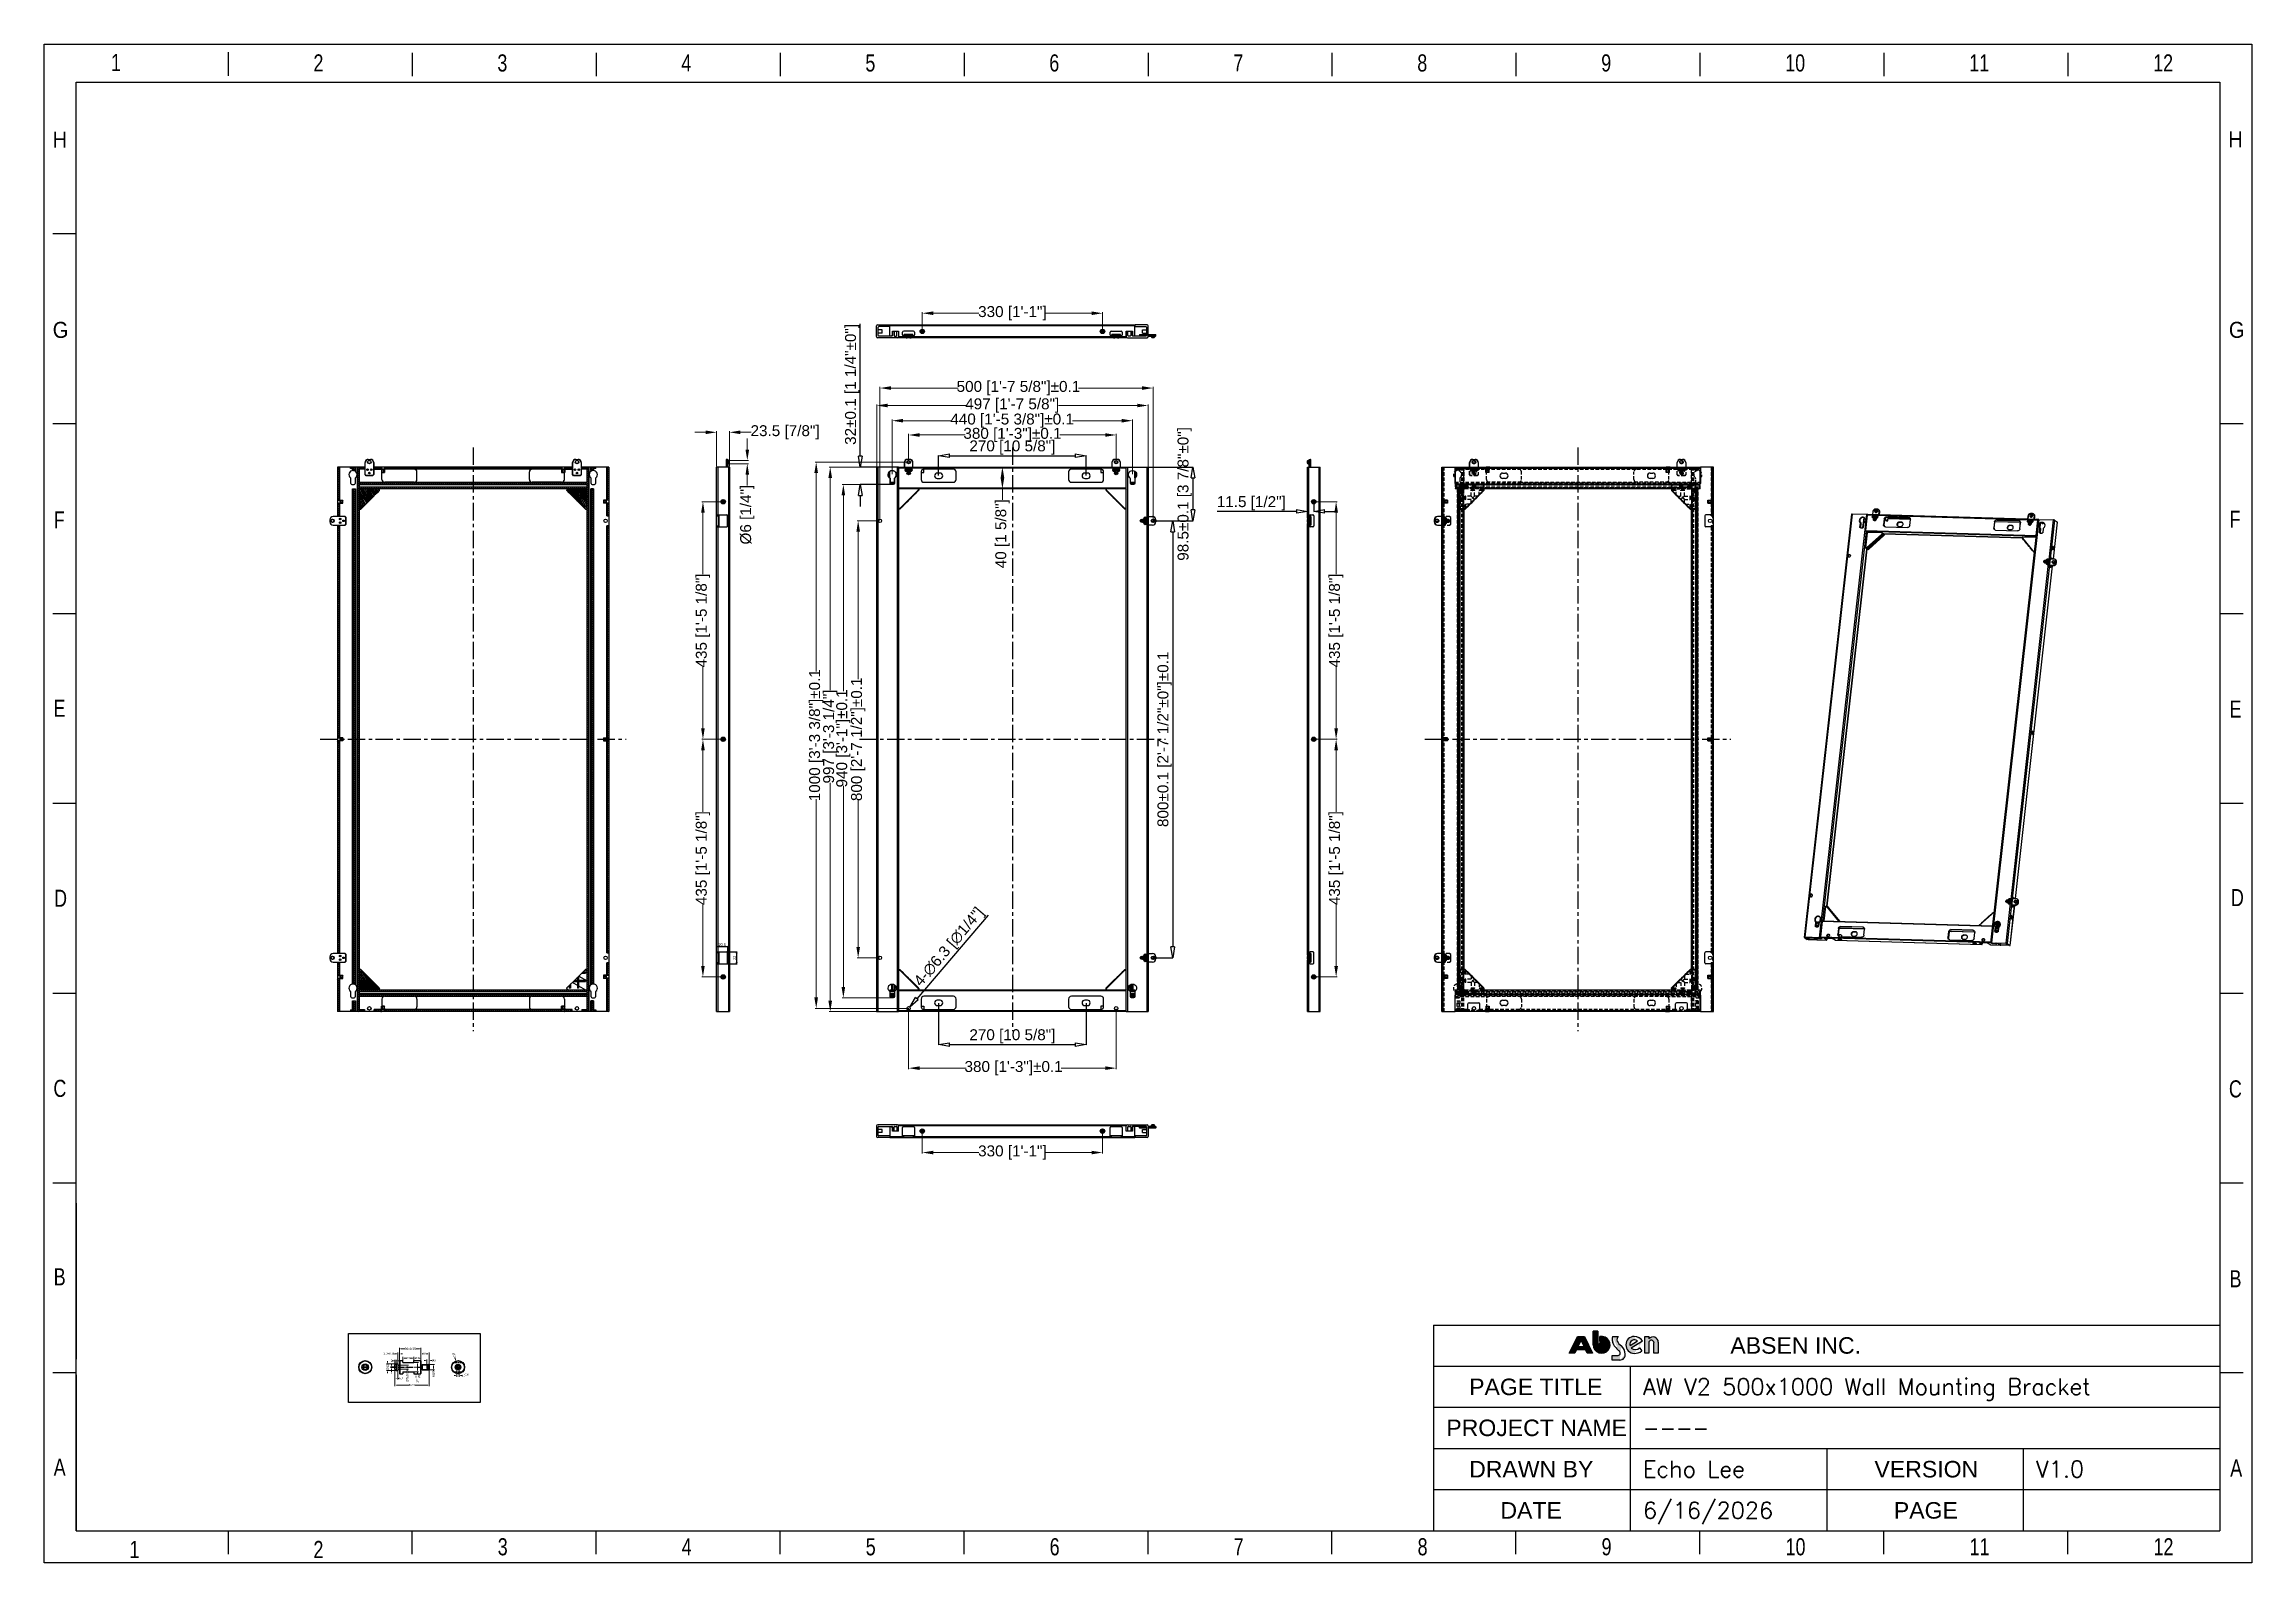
# Model space of a CAD drawing. Header units: millimetres. Extents: x -3132 to 28633, y 682 to 5849.
# Drawn here: x 17078 to 21120, y 682 to 3462 of the extents above; entities that cross this region are included whole.
import ezdxf

# ---------------------------------------------------------------- set-up
doc = ezdxf.new("R2010")
doc.units = ezdxf.units.MM
doc.linetypes.add('CENTER', pattern=[50.8, 31.75, -6.35, 6.35, -6.35])
doc.linetypes.add('HIDDEN', pattern=[9.525, 6.35, -3.175])
for name, color, linetype in [('02___PRT_ALL_AXES', 7, 'Continuous'), ('DEFAULT_2', 8, 'HIDDEN'), ('DIM', 4, 'Continuous'), ('图框', 7, 'Continuous'), ('标准', 3, 'Continuous')]:
    doc.layers.add(name, color=color, linetype=linetype)
doc.layers.add('screw', color=33, linetype='Continuous', lineweight=13)
doc.styles.add('CKSTANDARD', font='arial.ttf')
doc.styles.add('Roamns', font='romans.shx')
doc.styles.get("Standard").update_dxf_attribs({"font": 'arial.ttf'})
doc.styles.add('TXT', font='romans.shx', dxfattribs={"bigfont": 'gbcbig.shx'})
doc.dimstyles.new('0.4', dxfattribs={"dimscale": 10, "dimtxt": 0.4, "dimasz": 0.25, "dimexe": 0.2, "dimexo": 0.05, "dimgap": 0, "dimtad": 0, "dimzin": 9, "dimdsep": 46, "dimtxsty": 'Standard', "dimcen": 0, "dimclrd": 3, "dimclre": 3, "dimclrt": 3, "dimazin": 2, "dimtp": 0.01, "dimtm": 0.01, "dimtfac": 1, "dimtofl": 0, "dimtmove": 0, "dimatfit": 3, "dimfxl": 1, "dimtolj": 1, "dimtzin": 4, "dimlwd": 13, "dimlwe": 13, "dimarcsym": 0})
doc.dimstyles.new('1.2', dxfattribs={"dimscale": 10, "dimtxt": 2, "dimasz": 2, "dimexe": 0.2, "dimexo": 0.1, "dimgap": 0, "dimtad": 0, "dimzin": 9, "dimdsep": 46, "dimtxsty": 'Standard', "dimcen": 0, "dimclrd": 3, "dimclre": 3, "dimclrt": 3, "dimazin": 1, "dimtp": 0.01, "dimtm": 0.01, "dimtfac": 1, "dimtofl": 0, "dimtmove": 0, "dimatfit": 3, "dimfxl": 1, "dimtolj": 1, "dimtzin": 4, "dimlwd": 13, "dimlwe": 13, "dimarcsym": 0})
doc.dimstyles.new('ISO_25-10', dxfattribs={"dimtxt": 20, "dimasz": 20, "dimexe": 0.3, "dimexo": 0.3, "dimgap": 2, "dimtad": 1, "dimrnd": 0.0001, "dimdsep": 46, "dimtxsty": 'Standard', "dimblk": 'CLOSEDBLANK', "dimcen": 0.1, "dimclrd": 256, "dimclre": 256, "dimclrt": 256, "dimadec": 0, "dimazin": 2, "dimtm": 1e-09, "dimtfac": 1, "dimtofl": 0, "dimtmove": 0, "dimatfit": 3, "dimldrblk": 'CLOSEDBLANK', "dimfxl": 1, "dimtolj": 1, "dimarcsym": 0})
doc.dimstyles.new('ISO_25-5', dxfattribs={"dimtxt": 5, "dimasz": 2.5, "dimexe": 1, "dimexo": 0.3, "dimgap": 1, "dimtad": 1, "dimrnd": 0.0001, "dimdsep": 46, "dimtxsty": 'Standard', "dimblk": 'CLOSEDBLANK', "dimcen": 0.1, "dimclrd": 256, "dimclre": 256, "dimclrt": 3, "dimazin": 2, "dimtm": 1e-09, "dimtfac": 1, "dimtofl": 0, "dimtmove": 0, "dimatfit": 3, "dimldrblk": 'CLOSEDBLANK', "dimfxl": 1, "dimtolj": 1, "dimarcsym": 0})

msp = doc.modelspace()

# ---------------------------------------------------------------- blocks, each defined once
blk = doc.blocks.new('A$C7F980674')
at = {"layer": 'DIM'}
h = blk.add_hatch(color=0, dxfattribs=at)
h.paths.add_polyline_path([(0, 14.4), (17.5, 49.1), (32.4, 49.1), (48.6, 14.4), (37.9, 14.4), (34.5, 21.5), (15.2, 21.5), (11.8, 14.4)])
h.paths.add_polyline_path([(24.9, 41.7), (18.4, 28.2), (31.3, 28.2)], flags=16)
h = blk.add_hatch(color=0, dxfattribs=at)
edge = h.paths.add_edge_path()
edge.add_arc((102.7, 13.9), 4.01, 268.9922, 361.5919)
edge.add_arc((99.2, 13.9), 7.59, 1.2701, 51.0785)
edge.add_arc((307.9, 226.7), 290.6, 223.1995, 225.4213, ccw=False)
edge.add_arc((110, 42.4), 20.2, 160.183, 226.2535, ccw=False)
edge.add_line((91, 49.3), (102.8, 49.3))
edge.add_arc((108.3, 42.8), 8.43, 130.3455, 201.7414)
edge.add_arc((128.4, 54.8), 31.8, 208.35, 232.647)
edge.add_arc((94.7, 12), 22.7, 1.6073, 50.5833, ccw=False)
edge.add_arc((105.8, 11.6), 11.6, -89.3538, 5.2245, ccw=False)
edge.add_line((106, 0), (89.9, 0))
edge.add_line((89.9, 0), (89.9, 9.9))
edge.add_line((89.9, 9.9), (102.7, 9.9))
edge = h.paths.add_edge_path()
edge.add_arc((171.8, 36), 5.59, 4.2423, 157.3807)
edge.add_line((166.6, 38.1), (166.6, 14.7))
edge.add_line((166.6, 14.7), (158.3, 14.7))
edge.add_line((158.3, 14.7), (158.3, 49))
edge.add_line((158.3, 49), (166.6, 49))
edge.add_line((166.6, 49), (166.6, 44.5))
edge.add_arc((175.1, 37.2), 11.2, 0.8903, 139.1292, ccw=False)
edge.add_line((186.2, 37.4), (186.2, 14.6))
edge.add_line((186.2, 14.6), (177.3, 14.6))
edge.add_line((177.3, 14.6), (177.3, 36.4))
edge = h.paths.add_edge_path(flags=16)
edge.add_arc((136.4, 32.8), 9.44, 49.484, 192.8466)
edge.add_line((127.2, 30.7), (142.6, 40))
edge = h.paths.add_edge_path()
edge.add_arc((138.3, 35.1), 13, 229.4307, 313.9876)
edge.add_line((147.3, 25.7), (151.6, 19.1))
edge.add_arc((136.9, 38.4), 24.3, 268.4243, 307.2636, ccw=False)
edge.add_arc((136.2, 31.8), 17.7, 90, 270, ccw=False)
edge.add_arc((137, 31.5), 17.9, 25.5591, 92.5335, ccw=False)
edge.add_line((153.1, 39.3), (129.9, 25.2))
at = {"layer": '图框'}
h = blk.add_hatch(color=30, dxfattribs=at)
edge = h.paths.add_edge_path(flags=0)
edge.add_line((64.3, 49.2), (64.3, 38.8))
edge.add_arc((68.1, 31.9), 7.85, -180, 118.4785, ccw=False)
edge.add_line((60.2, 31.9), (60.2, 60.6))
edge.add_line((60.2, 60.6), (50.4, 60.6))
edge.add_line((50.4, 60.6), (50.4, 31.9))
edge.add_arc((68.1, 31.9), 17.7, 180, 462.2223)
at = {"layer": '图框', "color": 7, "linetype": 'Continuous'}
for p, q in [((0, 14.4), (17.5, 49.1)), ((17.5, 49.1), (32.4, 49.1)), ((32.4, 49.1), (48.6, 14.4)), ((91, 49.3), (102.8, 49.3)), ((158.3, 49), (166.6, 49)), ((158.3, 14.7), (158.3, 49)), ((166.6, 49), (166.6, 44.5)), ((11.8, 14.4), (0, 14.4)), ((15.2, 21.5), (11.8, 14.4)), ((34.5, 21.5), (15.2, 21.5)), ((24.9, 41.7), (18.4, 28.2)), ((18.4, 28.2), (31.3, 28.2)), ((31.3, 28.2), (24.9, 41.7)), ((37.9, 14.4), (34.5, 21.5)), ((48.6, 14.4), (37.9, 14.4)), ((89.9, 9.9), (102.7, 9.9)), ((89.9, 0), (89.9, 9.9)), ((106, 0), (89.9, 0)), ((127.2, 30.7), (142.6, 40)), ((153.1, 39.3), (129.9, 25.2)), ((147.3, 25.7), (151.6, 19.1)), ((166.6, 14.7), (158.3, 14.7)), ((166.6, 38.1), (166.6, 14.7)), ((177.3, 14.6), (177.3, 36.4)), ((186.2, 14.6), (177.3, 14.6)), ((186.2, 37.4), (186.2, 14.6))]:
    blk.add_line(p, q, dxfattribs=at)
at = {"layer": '图框', "color": 30}
for p, q in [((60.2, 60.6), (50.4, 60.6)), ((50.4, 60.6), (50.4, 31.9)), ((60.2, 31.9), (60.2, 60.6)), ((64.3, 49.2), (64.3, 38.8))]:
    blk.add_line(p, q, dxfattribs=at)
at = {"layer": '图框', "color": 30, "linetype": 'Continuous'}
for p, q in [((50.4, 60.6), (60.2, 60.6)), ((50.4, 31.9), (50.4, 60.6)), ((60.2, 60.6), (60.2, 31.9)), ((64.3, 38.8), (64.3, 49.2))]:
    blk.add_line(p, q, dxfattribs=at)
at = {"layer": '图框', "color": 30}
for radius, end in [(17.7, 102.2223), (7.85, 118.4785)]:
    blk.add_arc((68.1, 31.9), radius, 180, end, dxfattribs=at)
at = {"layer": '图框', "color": 30, "linetype": 'Continuous'}
for radius, end in [(17.7, 102.2223), (7.85, 118.4785)]:
    blk.add_arc((68.1, 31.9), radius, 180, end, dxfattribs=at)
at = {"layer": '图框', "color": 7, "linetype": 'Continuous'}
for centre, radius, start, end in [((110, 42.4), 20.2, 160.183, 226.2535), ((108.3, 42.8), 8.43, 130.3455, 201.7414), ((136.2, 31.8), 17.7, 90, 270), ((137, 31.5), 17.9, 25.5591, 92.5335), ((175.1, 37.2), 11.2, 0.8903, 139.1292), ((307.9, 226.7), 290.6, 223.1995, 225.4213), ((128.4, 54.8), 31.8, 208.35, 232.647), ((102.7, 13.9), 4.01, 268.9922, 1.5919), ((99.2, 13.9), 7.59, 1.2701, 51.0785), ((105.8, 11.6), 11.6, 270.6462, 5.2245), ((94.7, 12), 22.7, 1.6073, 50.5833), ((136.4, 32.8), 9.44, 49.484, 192.8466), ((138.3, 35.1), 13, 229.4307, 313.9876), ((136.9, 38.4), 24.3, 268.4243, 307.2636), ((171.8, 36), 5.59, 4.2423, 157.3807)]:
    blk.add_arc(centre, radius, start, end, dxfattribs=at)
blk = doc.blocks.new('standard template')
for p, q in [((3074, 30739), (3074, 30336)), ((6246, 30728), (6246, 30325)), ((9418, 30728), (9418, 30325)), ((12589, 30728), (12589, 30325)), ((15761, 30728), (15761, 30325)), ((18933, 30728), (18933, 30325)), ((22104, 30728), (22104, 30325)), ((25276, 30728), (25276, 30325)), ((28448, 30728), (28448, 30325)), ((31619, 30728), (31619, 30325)), ((34791, 30728), (34791, 30325)), ((456, 27607), (54, 27607)), ((456, 24334), (54, 24334)), ((37812, 24334), (37409, 24334)), ((456, 21062), (54, 21062)), ((37812, 21062), (37409, 21062)), ((456, 17790), (54, 17790)), ((37812, 17790), (37409, 17790)), ((456, 14517), (54, 14517)), ((37812, 14517), (37409, 14517)), ((456, 11245), (54, 11245)), ((37812, 11245), (37409, 11245)), ((456, 10901), (456, 8211)), ((456, 8211), (456, 10446)), ((456, 6313), (456, 10291)), ((23857, 8796), (37409, 8796)), ((23857, 8093), (37409, 8093)), ((27246, 8093), (27246, 5254)), ((456, 7973), (54, 7973)), ((456, 7944), (456, 5254)), ((37812, 7973), (37409, 7973)), ((23857, 7383), (37409, 7383)), ((23857, 6674), (37409, 6674)), ((30633, 6674), (30633, 5254)), ((34021, 6674), (34021, 5254)), ((23857, 5964), (37409, 5964)), ((456, 5254), (37409, 5254)), ((3074, 5254), (3074, 4851)), ((6246, 4851), (6246, 5254)), ((9418, 4851), (9418, 5254)), ((12589, 4851), (12589, 5254)), ((15761, 4851), (15761, 5254)), ((18933, 4851), (18933, 5254)), ((22104, 4851), (22104, 5254)), ((25276, 4851), (25276, 5254)), ((28448, 4851), (28448, 5254)), ((31619, 4851), (31619, 5254)), ((34791, 4851), (34791, 5254))]:
    blk.add_line(p, q)
at = {"color": 7}
for p, q in [((23857, 8796), (23857, 5964)), ((28856, 8796), (31734, 8796)), ((23857, 5964), (23857, 5254))]:
    blk.add_line(p, q, dxfattribs=at)
blk.add_lwpolyline([(37963, 4700), (-97, 4700), (-97, 30879), (37963, 30879)], close=True)
for points in [[(456, 6674), (456, 5964), (456, 5254), (456, 30226), (37409, 30226), (37409, 5254)], [(456, 9631), (456, 8921), (456, 8211)]]:
    blk.add_lwpolyline(points, dxfattribs=at)
at = {"color": 0, "xscale": 8.255519999999997, "yscale": 8.255519999999997, "zscale": 8.255519999999997}
blk.add_blockref('A$C7F980674', (26192, 8195), dxfattribs=at)
at = {"style": 'CKSTANDARD'}
for s, height, width, p in [('1', 295, 0.75, (1055, 30416)), ('2', 295, 0.75, (4545, 30408)), ('3', 295, 0.75, (7716, 30408)), ('4', 295, 0.75, (10888, 30408)), ('5', 295, 0.75, (14060, 30408)), ('6', 295, 0.75, (17231, 30408)), ('7', 295, 0.75, (20403, 30408)), ('8', 295, 0.75, (23575, 30408)), ('9', 295, 0.75, (26746, 30408)), ('10', 294.8, 0.75, (29918, 30408)), ('11', 294.8, 0.75, (33090, 30408)), ('12', 294.8, 0.75, (36261, 30408)), ('H', 276, 0.9, (47, 29097)), ('H', 276, 0.9, (37555, 29102)), ('G', 276, 0.9, (50, 25816)), ('G', 276, 0.9, (37567, 25817)), ('F', 295, 0.75, (37578, 22543)), ('F', 295, 0.75, (69, 22532)), ('E', 295, 0.75, (62, 19285)), ('E', 295, 0.75, (37578, 19270)), ('D', 295, 0.75, (74, 16009)), ('D', 295, 0.75, (37601, 16020)), ('C', 295, 0.75, (62, 12732)), ('C', 295, 0.75, (37567, 12723)), ('B', 295, 0.75, (67, 9483)), ('B', 295, 0.75, (37578, 9450)), ('A', 295, 0.75, (67, 6202)), ('A', 295, 0.75, (37590, 6188)), ('1', 295, 0.75, (1373, 4783)), ('2', 295, 0.75, (4545, 4783)), ('3', 295, 0.75, (7722, 4830)), ('4', 295, 0.75, (10894, 4830)), ('5', 295, 0.75, (14066, 4830)), ('6', 295, 0.75, (17237, 4830)), ('7', 295, 0.75, (20409, 4830)), ('8', 295, 0.75, (23581, 4830)), ('9', 295, 0.75, (26752, 4830)), ('10', 294.8, 0.75, (29924, 4830)), ('11', 294.8, 0.75, (33096, 4830)), ('12', 294.8, 0.75, (36267, 4830))]:
    blk.add_text(s, height=height, dxfattribs=dict(at, width=width)).set_placement(p)
at = {"char_height": 284.52, "attachment_point": 1, "style": 'Roamns'}
for s, insert, width in [('{\\fArial|b0|i0|c0|p34;ABSEN INC.}', (28972, 8590), 3912.01), ('{\\fArial|b0|i0|c0|p34;PAGE TITLE}', (24469, 7876), 3912.01), ('{\\fArial|b0|i0|c0|p34;PROJECT NAME}', (24075, 7170), 3305.73), ('{\\fArial|b0|i0|c0|p34;DRAWN BY}', (24469, 6457), 3912.01), ('{\\fArial|b0|i0|c0|p34;VERSION}', (31457, 6457), 3912.01), ('{\\fArial|b0|i0|c0|p34;DATE}', (25008, 5747), 3912.01), ('{\\fArial|b0|i0|c0|p34;PAGE}', (31791, 5747), 3912.01)]:
    blk.add_mtext(s, dxfattribs=dict(at, insert=insert, width=width))
at = {"style": 'Roamns'}
for tag, p in [('PAGE_NAME', (27466, 7594)), ('PROJECT_NAME', (27466, 6884)), ('DRAWN_NAME', (27466, 6174)), ('VERSION', (34241, 6174)), ('SELECT_DATA', (27466, 5464)), ('PAGE_NUMBER', (34241, 5464))]:
    blk.add_attdef(tag, p, '', height=285, dxfattribs=at)
blk = doc.blocks.new('*D81')
at = {"color": 3, "linetype": 'Continuous', "lineweight": 13, "transparency": 16777216}
for p, q in [((18602.6, 2689.2), (18602.6, 2802.8)), ((18622.6, 2800.8), (18765.9, 2800.8)), ((19079.6, 2800.8), (18935.8, 2800.8)), ((19099.6, 2689.2), (19099.6, 2802.8))]:
    blk.add_line(p, q, dxfattribs=at)
at = {"color": 3, "transparency": 16777216}
for points in [[(18622.6, 2804.1), (18622.6, 2797.5), (18602.6, 2800.8)], [(19079.6, 2804.1), (19079.6, 2797.5), (19099.6, 2800.8)]]:
    blk.add_solid(points, dxfattribs=at)
at = {"layer": 'Defpoints', "color": 0, "transparency": 16777216}
for p in [(19099.6, 2800.8), (18602.6, 2688.2), (19099.6, 2688.2)]:
    blk.add_point(p, dxfattribs=at)
at = {"color": 3, "transparency": 16777216, "insert": (18850.8, 2800.8), "char_height": 20, "attachment_point": 5}
blk.add_mtext('\\A1;{\\C1;497 [1\'-7 5/8"]}', dxfattribs=at)
blk = doc.blocks.new('*D82')
at = {"color": 3, "linetype": 'Continuous', "lineweight": 13, "transparency": 16777216}
for p, q in [((18601.6, 2688.2), (18515.6, 2688.2)), ((18517.6, 2668.2), (18517.6, 2279.4)), ((18517.6, 1711.2), (18517.6, 2110.2)), ((18601.6, 1691.2), (18515.6, 1691.2))]:
    blk.add_line(p, q, dxfattribs=at)
at = {"color": 3, "transparency": 16777216}
for points in [[(18514.2, 2668.2), (18520.9, 2668.2), (18517.6, 2688.2)], [(18514.2, 1711.2), (18520.9, 1711.2), (18517.6, 1691.2)]]:
    blk.add_solid(points, dxfattribs=at)
at = {"layer": 'Defpoints', "color": 0, "transparency": 16777216}
for p in [(18602.6, 2688.2), (18517.6, 1691.2), (18602.6, 1691.2)]:
    blk.add_point(p, dxfattribs=at)
at = {"color": 3, "transparency": 16777216, "insert": (18517.6, 2194.8), "char_height": 20, "attachment_point": 5, "rotation": 90}
blk.add_mtext('\\A1;{\\C1;997 [3\'-3 1/4"]}', dxfattribs=at)
blk = doc.blocks.new('*D83')
at = {"color": 3, "linetype": 'Continuous', "lineweight": 13, "transparency": 16777216}
for p, q in [((18628.1, 2656.2), (18539.6, 2656.2)), ((18541.6, 2636.2), (18541.6, 2278.1)), ((18541.6, 1736.2), (18541.6, 2104.7)), ((18630.1, 1716.2), (18539.6, 1716.2))]:
    blk.add_line(p, q, dxfattribs=at)
at = {"color": 3, "transparency": 16777216}
for points in [[(18538.3, 2636.2), (18544.9, 2636.2), (18541.6, 2656.2)], [(18538.3, 1736.2), (18544.9, 1736.2), (18541.6, 1716.2)]]:
    blk.add_solid(points, dxfattribs=at)
at = {"layer": 'Defpoints', "color": 0, "transparency": 16777216}
for p in [(18629.1, 2656.2), (18541.6, 1716.2), (18631.1, 1716.2)]:
    blk.add_point(p, dxfattribs=at)
at = {"color": 3, "transparency": 16777216, "insert": (18541.6, 2191.4), "char_height": 20, "attachment_point": 5, "rotation": 90}
blk.add_mtext('\\A1;940 [3\'-1"]%%P0.1', dxfattribs=at)
blk = doc.blocks.new('*D84')
at = {"color": 3, "linetype": 'Continuous', "lineweight": 13, "transparency": 16777216}
for p, q in [((18631.1, 2675.2), (18631.1, 2775)), ((18651.1, 2773), (18740.2, 2773)), ((19051.1, 2773), (18961, 2773)), ((19071.1, 2675.2), (19071.1, 2775))]:
    blk.add_line(p, q, dxfattribs=at)
at = {"color": 3, "transparency": 16777216}
for points in [[(18651.1, 2776.3), (18651.1, 2769.6), (18631.1, 2773)], [(19051.1, 2776.3), (19051.1, 2769.6), (19071.1, 2773)]]:
    blk.add_solid(points, dxfattribs=at)
at = {"layer": 'Defpoints', "color": 0, "transparency": 16777216}
for p in [(19071.1, 2773), (18631.1, 2674.2), (19071.1, 2674.2)]:
    blk.add_point(p, dxfattribs=at)
at = {"color": 3, "transparency": 16777216, "insert": (18850.6, 2773), "char_height": 20, "attachment_point": 5}
blk.add_mtext('\\A1;440 [1\'-5 3/8"]%%P0.1', dxfattribs=at)
blk = doc.blocks.new('*D85')
at = {"color": 3, "linetype": 'Continuous', "lineweight": 13, "transparency": 16777216}
for p, q in [((18811.7, 2688.2), (18834.8, 2688.2)), ((18811.7, 2648.2), (18834.8, 2648.2)), ((18832.8, 2648.2), (18832.8, 2628.2))]:
    blk.add_line(p, q, dxfattribs=at)
at = {"color": 3, "transparency": 16777216}
for points in [[(18829.5, 2668.2), (18836.2, 2668.2), (18832.8, 2688.2)], [(18829.5, 2668.2), (18836.2, 2668.2), (18832.8, 2648.2)]]:
    blk.add_solid(points, dxfattribs=at)
at = {"layer": 'Defpoints', "color": 0, "transparency": 16777216}
for p in [(18810.7, 2688.2), (18810.7, 2648.2), (18832.8, 2648.2)]:
    blk.add_point(p, dxfattribs=at)
at = {"color": 3, "transparency": 16777216, "insert": (18832.8, 2566.1), "char_height": 20, "attachment_point": 5, "rotation": 90}
blk.add_mtext('\\A1;40 [1 5/8"]', dxfattribs=at)
blk = doc.blocks.new('*D86')
at = {"color": 3, "linetype": 'Continuous', "lineweight": 13, "transparency": 16777216}
for p, q in [((18607.6, 2589.7), (18566.7, 2589.7)), ((18568.7, 2569.7), (18568.7, 2299.7)), ((18568.7, 1809.7), (18568.7, 2079.7)), ((18607.6, 1789.7), (18566.7, 1789.7))]:
    blk.add_line(p, q, dxfattribs=at)
at = {"color": 3, "transparency": 16777216}
for points in [[(18565.4, 2569.7), (18572.1, 2569.7), (18568.7, 2589.7)], [(18565.4, 1809.7), (18572.1, 1809.7), (18568.7, 1789.7)]]:
    blk.add_solid(points, dxfattribs=at)
at = {"layer": 'Defpoints', "color": 0, "transparency": 16777216}
for p in [(18608.6, 2589.7), (18568.7, 1789.7), (18608.6, 1789.7)]:
    blk.add_point(p, dxfattribs=at)
at = {"color": 3, "transparency": 16777216, "insert": (18568.7, 2189.7), "char_height": 20, "attachment_point": 5, "rotation": 90}
blk.add_mtext('\\A1;800 [2\'-7 1/2"]%%P0.1', dxfattribs=at)
blk = doc.blocks.new('*D87')
at = {"color": 3, "linetype": 'Continuous', "lineweight": 13, "transparency": 16777216}
for p, q in [((18661.1, 2698.2), (18661.1, 2748.8)), ((19041.1, 2698.2), (19041.1, 2748.8)), ((18681.1, 2746.8), (18764.5, 2746.8)), ((19021.1, 2746.8), (18937.9, 2746.8))]:
    blk.add_line(p, q, dxfattribs=at)
at = {"color": 3, "transparency": 16777216}
for points in [[(18681.1, 2750.1), (18681.1, 2743.5), (18661.1, 2746.8)], [(19021.1, 2750.1), (19021.1, 2743.5), (19041.1, 2746.8)]]:
    blk.add_solid(points, dxfattribs=at)
at = {"layer": 'Defpoints', "color": 0, "transparency": 16777216}
for p in [(18661.1, 2746.8), (18661.1, 2697.2), (19041.1, 2697.2)]:
    blk.add_point(p, dxfattribs=at)
at = {"color": 3, "transparency": 16777216, "insert": (18851.2, 2746.8), "char_height": 20, "attachment_point": 5}
blk.add_mtext('\\A1;380 [1\'-3"]%%P0.1', dxfattribs=at)
blk = doc.blocks.new('_ClosedBlank')
at = {"color": 0, "linetype": 'ByBlock', "lineweight": -2}
for p, q in [((-1, 0.17), (0, 0)), ((-1, 0.17), (-1, -0.17)), ((0, 0), (-1, -0.17))]:
    blk.add_line(p, q, dxfattribs=at)
blk = doc.blocks.new('*D88')
at = {"layer": 'Defpoints', "color": 0, "transparency": 16777216}
for p in [(19108.6, 2589.7), (19108.6, 1789.7), (19144.6, 1789.7)]:
    blk.add_point(p, dxfattribs=at)
at = {"layer": '标准', "lineweight": -2, "transparency": 16777216}
for p, q in [((19108.9, 2589.7), (19144.9, 2589.7)), ((19144.6, 2569.7), (19144.6, 1809.7)), ((19108.9, 1789.7), (19144.9, 1789.7))]:
    blk.add_line(p, q, dxfattribs=at)
at = {"layer": '标准', "lineweight": -2, "transparency": 16777216, "xscale": 20, "yscale": 20, "zscale": 20}
for p, rotation in [((19144.6, 2589.7), 90), ((19144.6, 1789.7), 270)]:
    blk.add_blockref('_ClosedBlank', p, dxfattribs=dict(at, rotation=rotation))
at = {"layer": '标准', "transparency": 16777216, "insert": (19129.7, 2189.7), "char_height": 20, "attachment_point": 5, "rotation": 90}
blk.add_mtext('\\A1;800±0.1 [2\'-7 1/2"±0"]%%P0.1', dxfattribs=at)
blk = doc.blocks.new('*D89')
at = {"color": 3, "linetype": 'Continuous', "lineweight": 13, "transparency": 16777216}
for p, q in [((18661.1, 1696.2), (18661.1, 1585.7)), ((19041.1, 1696.2), (19041.1, 1585.7)), ((18681.1, 1587.7), (18766.6, 1587.7)), ((19021.1, 1587.7), (18940.1, 1587.7))]:
    blk.add_line(p, q, dxfattribs=at)
at = {"color": 3, "transparency": 16777216}
for points in [[(18681.1, 1591), (18681.1, 1584.4), (18661.1, 1587.7)], [(19021.1, 1591), (19021.1, 1584.4), (19041.1, 1587.7)]]:
    blk.add_solid(points, dxfattribs=at)
at = {"layer": 'Defpoints', "color": 0, "transparency": 16777216}
for p in [(18661.1, 1697.2), (19041.1, 1697.2), (19041.1, 1587.7)]:
    blk.add_point(p, dxfattribs=at)
at = {"color": 3, "transparency": 16777216, "insert": (18853.3, 1587.7), "char_height": 20, "attachment_point": 5}
blk.add_mtext('\\A1;380 [1\'-3"]%%P0.1', dxfattribs=at)
blk = doc.blocks.new('*D90')
at = {"color": 3, "linetype": 'Continuous', "lineweight": 13, "transparency": 16777216}
for p, q in [((18660.1, 2697.2), (18489.9, 2697.2)), ((18491.9, 2677.2), (18491.9, 2314)), ((18491.9, 1717.2), (18491.9, 2080.4)), ((18660.1, 1697.2), (18489.9, 1697.2))]:
    blk.add_line(p, q, dxfattribs=at)
at = {"color": 3, "transparency": 16777216}
for points in [[(18488.5, 2677.2), (18495.2, 2677.2), (18491.9, 2697.2)], [(18488.5, 1717.2), (18495.2, 1717.2), (18491.9, 1697.2)]]:
    blk.add_solid(points, dxfattribs=at)
at = {"layer": 'Defpoints', "color": 0, "transparency": 16777216}
for p in [(18491.9, 2697.2), (18661.1, 2697.2), (18661.1, 1697.2)]:
    blk.add_point(p, dxfattribs=at)
at = {"color": 3, "transparency": 16777216, "insert": (18491.9, 2197.2), "char_height": 20, "attachment_point": 5, "rotation": 90}
blk.add_mtext('\\A1;1000 [3\'-3 3/8"]%%P0.1', dxfattribs=at)
blk = doc.blocks.new('*D91')
at = {"layer": 'Defpoints', "color": 0, "transparency": 16777216}
for p in [(18663.1, 1699.6), (18659, 1694.8)]:
    blk.add_point(p, dxfattribs=at)
at = {"layer": '标准', "lineweight": -2, "transparency": 16777216}
for p, q in [((18806.8, 1867.5), (18676.1, 1714.8)), ((18661, 1697.2), (18661.2, 1697.2)), ((18661.1, 1697.1), (18661.1, 1697.3))]:
    blk.add_line(p, q, dxfattribs=at)
at = {"layer": '标准', "lineweight": -2, "transparency": 16777216, "xscale": 20, "yscale": 20, "zscale": 20, "rotation": 229.4390748721187}
blk.add_blockref('_ClosedBlank', (18663.1, 1699.6), dxfattribs=at)
at = {"layer": '标准', "transparency": 16777216, "insert": (18736.5, 1808.6), "char_height": 20, "attachment_point": 5, "rotation": 49.4391}
blk.add_mtext('\\A1;4-∅6.3 [∅1/4"]', dxfattribs=at)
blk = doc.blocks.new('*D92')
at = {"color": 3, "linetype": 'Continuous', "lineweight": 13, "transparency": 16777216}
for p, q in [((18289.5, 2751.7), (18269.5, 2751.7)), ((18309.5, 2689.2), (18309.5, 2753.7)), ((18333, 2689.2), (18333, 2753.7)), ((18353, 2751.7), (18373, 2751.7))]:
    blk.add_line(p, q, dxfattribs=at)
at = {"color": 3, "transparency": 16777216}
for points in [[(18289.5, 2755), (18289.5, 2748.4), (18309.5, 2751.7)], [(18353, 2755), (18353, 2748.4), (18333, 2751.7)]]:
    blk.add_solid(points, dxfattribs=at)
at = {"layer": 'Defpoints', "color": 0, "transparency": 16777216}
for p in [(18333, 2751.7), (18309.5, 2688.2), (18333, 2688.2)]:
    blk.add_point(p, dxfattribs=at)
at = {"color": 3, "transparency": 16777216, "insert": (18434.9, 2751.7), "char_height": 20, "attachment_point": 5}
blk.add_mtext('\\A1;23.5 [7/8"]', dxfattribs=at)
blk = doc.blocks.new('*D93')
at = {"color": 3, "linetype": 'Continuous', "lineweight": 13, "transparency": 16777216}
for p, q in [((18608.6, 2590.7), (18608.6, 2834.7)), ((18628.6, 2832.7), (18752.1, 2832.7)), ((19088.6, 2832.7), (18972.1, 2832.7)), ((19108.6, 2590.7), (19108.6, 2834.7))]:
    blk.add_line(p, q, dxfattribs=at)
at = {"color": 3, "transparency": 16777216}
for points in [[(18628.6, 2836), (18628.6, 2829.4), (18608.6, 2832.7)], [(19088.6, 2836), (19088.6, 2829.4), (19108.6, 2832.7)]]:
    blk.add_solid(points, dxfattribs=at)
at = {"layer": 'Defpoints', "color": 0, "transparency": 16777216}
for p in [(19108.6, 2832.7), (18608.6, 2589.7), (19108.6, 2589.7)]:
    blk.add_point(p, dxfattribs=at)
at = {"color": 3, "transparency": 16777216, "insert": (18862.1, 2832.7), "char_height": 20, "attachment_point": 5}
blk.add_mtext('\\A1;500 [1\'-7 5/8"]%%P0.1', dxfattribs=at)
blk = doc.blocks.new('*D94')
at = {"color": 3, "linetype": 'Continuous', "lineweight": 13, "transparency": 16777216}
for p, q in [((18686.1, 1468.3), (18686.1, 1431.2)), ((19016.1, 1468.6), (19016.1, 1431.2)), ((18706.1, 1433.2), (18789.8, 1433.2)), ((18996.1, 1433.2), (18912.3, 1433.2))]:
    blk.add_line(p, q, dxfattribs=at)
at = {"color": 3, "transparency": 16777216}
for points in [[(18706.1, 1436.5), (18706.1, 1429.9), (18686.1, 1433.2)], [(18996.1, 1436.5), (18996.1, 1429.9), (19016.1, 1433.2)]]:
    blk.add_solid(points, dxfattribs=at)
at = {"layer": 'Defpoints', "color": 0, "transparency": 16777216}
for p in [(18686.1, 1469.3), (19016.1, 1469.6), (19016.1, 1433.2)]:
    blk.add_point(p, dxfattribs=at)
at = {"color": 3, "transparency": 16777216, "insert": (18851.1, 1433.2), "char_height": 20, "attachment_point": 5}
blk.add_mtext('\\A1;330 [1\'-1"]', dxfattribs=at)
blk = doc.blocks.new('*D95')
at = {"color": 3, "linetype": 'Continuous', "lineweight": 13, "transparency": 16777216}
for p, q in [((18318.3, 2624.7), (18282.5, 2624.7)), ((18284.5, 2604.7), (18284.5, 2492.2)), ((18284.5, 2209.7), (18284.5, 2322.2)), ((18318.3, 2189.7), (18282.5, 2189.7))]:
    blk.add_line(p, q, dxfattribs=at)
at = {"color": 3, "transparency": 16777216}
for points in [[(18281.2, 2604.7), (18287.8, 2604.7), (18284.5, 2624.7)], [(18281.2, 2209.7), (18287.8, 2209.7), (18284.5, 2189.7)]]:
    blk.add_solid(points, dxfattribs=at)
at = {"layer": 'Defpoints', "color": 0, "transparency": 16777216}
for p in [(18319.3, 2624.7), (18284.5, 2189.7), (18319.3, 2189.7)]:
    blk.add_point(p, dxfattribs=at)
at = {"color": 3, "transparency": 16777216, "insert": (18284.5, 2407.2), "char_height": 20, "attachment_point": 5, "rotation": 90}
blk.add_mtext('\\A1;435 [1\'-5 1/8"]', dxfattribs=at)
blk = doc.blocks.new('*D96')
at = {"color": 3, "linetype": 'Continuous', "lineweight": 13, "transparency": 16777216}
for p, q in [((18686.1, 2940.7), (18686.1, 2971.7)), ((18706.1, 2969.7), (18789.8, 2969.7)), ((18996.1, 2969.7), (18912.3, 2969.7)), ((19016.1, 2940.7), (19016.1, 2971.7))]:
    blk.add_line(p, q, dxfattribs=at)
at = {"color": 3, "transparency": 16777216}
for points in [[(18706.1, 2973), (18706.1, 2966.4), (18686.1, 2969.7)], [(18996.1, 2973), (18996.1, 2966.4), (19016.1, 2969.7)]]:
    blk.add_solid(points, dxfattribs=at)
at = {"layer": 'Defpoints', "color": 0, "transparency": 16777216}
for p in [(19016.1, 2969.7), (18686.1, 2939.7), (19016.1, 2939.7)]:
    blk.add_point(p, dxfattribs=at)
at = {"color": 3, "transparency": 16777216, "insert": (18851.1, 2969.7), "char_height": 20, "attachment_point": 5}
blk.add_mtext('\\A1;330 [1\'-1"]', dxfattribs=at)
blk = doc.blocks.new('*D97')
at = {"color": 3, "linetype": 'Continuous', "lineweight": 13, "transparency": 16777216}
for p, q in [((19406, 2189.7), (19445.8, 2189.7)), ((19443.8, 2169.7), (19443.8, 2057.2)), ((19443.8, 1774.7), (19443.8, 1887.2)), ((19406, 1754.7), (19445.8, 1754.7))]:
    blk.add_line(p, q, dxfattribs=at)
at = {"color": 3, "transparency": 16777216}
for points in [[(19440.5, 2169.7), (19447.2, 2169.7), (19443.8, 2189.7)], [(19440.5, 1774.7), (19447.2, 1774.7), (19443.8, 1754.7)]]:
    blk.add_solid(points, dxfattribs=at)
at = {"layer": 'Defpoints', "color": 0, "transparency": 16777216}
for p in [(19405, 2189.7), (19405, 1754.7), (19443.8, 1754.7)]:
    blk.add_point(p, dxfattribs=at)
at = {"color": 3, "transparency": 16777216, "insert": (19443.8, 1972.2), "char_height": 20, "attachment_point": 5, "rotation": 90}
blk.add_mtext('\\A1;435 [1\'-5 1/8"]', dxfattribs=at)
blk = doc.blocks.new('screw_m4_l')
at = {"layer": 'screw', "color": 1, "linetype": 'CENTER', "ltscale": 0.008797}
for p, q in [((-2.2, 0), (2.2, 0)), ((0, -2.2), (0, 2.2))]:
    blk.add_line(p, q, dxfattribs=at)
at = {"layer": 'screw', "color": 33}
blk.add_circle((0, 0), 1.65, dxfattribs=at)
at = {"layer": 'screw', "color": 2, "linetype": 'CENTER'}
blk.add_arc((0, 0), 2, 270, 180, dxfattribs=at)
at = {"layer": 'screw', "color": 6, "style": 'TXT'}
blk.add_text('M4', height=0.8, dxfattribs=at).set_placement((-0.68, -1))
blk = doc.blocks.new('*D98')
at = {"color": 3, "linetype": 'Continuous', "lineweight": 13, "transparency": 16777216}
for p, q in [((18365.7, 2720.2), (18365.7, 2740.2)), ((18332, 2700.2), (18367.7, 2700.2)), ((18332, 2694.2), (18367.7, 2694.2)), ((18365.7, 2674.2), (18365.7, 2654.2))]:
    blk.add_line(p, q, dxfattribs=at)
at = {"color": 3, "transparency": 16777216}
for points in [[(18362.4, 2720.2), (18369.1, 2720.2), (18365.7, 2700.2)], [(18362.4, 2674.2), (18369.1, 2674.2), (18365.7, 2694.2)]]:
    blk.add_solid(points, dxfattribs=at)
at = {"layer": 'Defpoints', "color": 0, "transparency": 16777216}
for p in [(18331, 2700.2), (18331, 2694.2), (18365.7, 2694.2)]:
    blk.add_point(p, dxfattribs=at)
at = {"color": 3, "transparency": 16777216, "insert": (18365.7, 2601), "char_height": 20, "attachment_point": 5, "rotation": 90}
blk.add_mtext('\\A1;%%c6 [1/4"]', dxfattribs=at)
blk = doc.blocks.new('*D99')
at = {"layer": 'Defpoints', "color": 0, "transparency": 16777216}
for p in [(18572.6, 2688.2), (18602.6, 2688.2), (18629.1, 2656.2)]:
    blk.add_point(p, dxfattribs=at)
at = {"layer": '标准', "lineweight": -2, "transparency": 16777216}
for p, q in [((18572.6, 2708.2), (18572.6, 2950.6)), ((18602.3, 2688.2), (18572.3, 2688.2)), ((18628.8, 2656.2), (18572.3, 2656.2)), ((18572.6, 2636.2), (18572.6, 2616.2))]:
    blk.add_line(p, q, dxfattribs=at)
at = {"layer": '标准', "lineweight": -2, "transparency": 16777216, "xscale": 20, "yscale": 20, "zscale": 20}
for p, rotation in [((18572.6, 2688.2), 270), ((18572.6, 2656.2), 90)]:
    blk.add_blockref('_ClosedBlank', p, dxfattribs=dict(at, rotation=rotation))
at = {"layer": '标准', "transparency": 16777216, "insert": (18557.7, 2839.4), "char_height": 20, "attachment_point": 5, "rotation": 90}
blk.add_mtext('\\A1;{\\C1;32±0.1 [1 1/4"±0"]}', dxfattribs=at)
blk = doc.blocks.new('*D100')
at = {"layer": 'Defpoints', "color": 0, "transparency": 16777216}
for p in [(19099.6, 2688.2), (19108.6, 2589.7), (19181.5, 2589.7)]:
    blk.add_point(p, dxfattribs=at)
at = {"layer": '标准', "lineweight": -2, "transparency": 16777216}
for p, q in [((19099.9, 2688.2), (19181.8, 2688.2)), ((19181.5, 2668.2), (19181.5, 2609.7)), ((19108.9, 2589.7), (19181.8, 2589.7))]:
    blk.add_line(p, q, dxfattribs=at)
at = {"layer": '标准', "lineweight": -2, "transparency": 16777216, "xscale": 20, "yscale": 20, "zscale": 20}
for p, rotation in [((19181.5, 2688.2), 90), ((19181.5, 2589.7), 270)]:
    blk.add_blockref('_ClosedBlank', p, dxfattribs=dict(at, rotation=rotation))
at = {"layer": '标准', "transparency": 16777216, "insert": (19166.5, 2638.9), "char_height": 20, "attachment_point": 5, "rotation": 90}
blk.add_mtext('\\A1;98.5±0.1 [3 7/8"±0"]', dxfattribs=at)
blk = doc.blocks.new('*D101')
at = {"layer": 'Defpoints', "color": 0, "transparency": 16777216}
for p in [(19391.3, 2624.7), (19391.3, 2606.9), (19402.8, 2624.7)]:
    blk.add_point(p, dxfattribs=at)
at = {"layer": '标准', "lineweight": -2, "transparency": 16777216}
for p, q in [((19371.3, 2606.9), (19225.7, 2606.9)), ((19391.3, 2624.4), (19391.3, 2606.6)), ((19402.8, 2624.4), (19402.8, 2606.6)), ((19422.8, 2606.9), (19442.8, 2606.9))]:
    blk.add_line(p, q, dxfattribs=at)
at = {"layer": '标准', "lineweight": -2, "transparency": 16777216, "xscale": 20, "yscale": 20, "zscale": 20}
blk.add_blockref('_ClosedBlank', (19391.3, 2606.9), dxfattribs=at)
at = {"layer": '标准', "lineweight": -2, "transparency": 16777216, "xscale": 20, "yscale": 20, "zscale": 20, "rotation": 180}
blk.add_blockref('_ClosedBlank', (19402.8, 2606.9), dxfattribs=at)
at = {"layer": '标准', "transparency": 16777216, "insert": (19288.5, 2621.8), "char_height": 20, "attachment_point": 5}
blk.add_mtext('\\A1;11.5 [1/2"]', dxfattribs=at)
blk = doc.blocks.new('*D102')
at = {"layer": 'Defpoints', "color": 0, "transparency": 16777216}
for p in [(18986.1, 2708.9), (18716.1, 2672.2), (18986.1, 2672.2)]:
    blk.add_point(p, dxfattribs=at)
at = {"layer": '标准', "lineweight": -2, "transparency": 16777216}
for p, q in [((18716.1, 2672.5), (18716.1, 2709.2)), ((18736.1, 2708.9), (18966.1, 2708.9)), ((18986.1, 2672.5), (18986.1, 2709.2))]:
    blk.add_line(p, q, dxfattribs=at)
at = {"layer": '标准', "lineweight": -2, "transparency": 16777216, "xscale": 20, "yscale": 20, "zscale": 20, "rotation": 180}
blk.add_blockref('_ClosedBlank', (18716.1, 2708.9), dxfattribs=at)
at = {"layer": '标准', "lineweight": -2, "transparency": 16777216, "xscale": 20, "yscale": 20, "zscale": 20}
blk.add_blockref('_ClosedBlank', (18986.1, 2708.9), dxfattribs=at)
at = {"layer": '标准', "transparency": 16777216, "insert": (18851.1, 2723.9), "char_height": 20, "attachment_point": 5}
blk.add_mtext('\\A1;270 [10 5/8"]', dxfattribs=at)
blk = doc.blocks.new('*D103')
at = {"layer": 'Defpoints', "color": 0, "transparency": 16777216}
for p in [(18716.1, 1707.2), (18986.1, 1707.2), (18986.1, 1630.9)]:
    blk.add_point(p, dxfattribs=at)
at = {"layer": '标准', "lineweight": -2, "transparency": 16777216}
for p, q in [((18716.1, 1706.9), (18716.1, 1630.6)), ((18986.1, 1706.9), (18986.1, 1630.6)), ((18736.1, 1630.9), (18966.1, 1630.9))]:
    blk.add_line(p, q, dxfattribs=at)
at = {"layer": '标准', "lineweight": -2, "transparency": 16777216, "xscale": 20, "yscale": 20, "zscale": 20, "rotation": 180}
blk.add_blockref('_ClosedBlank', (18716.1, 1630.9), dxfattribs=at)
at = {"layer": '标准', "lineweight": -2, "transparency": 16777216, "xscale": 20, "yscale": 20, "zscale": 20}
blk.add_blockref('_ClosedBlank', (18986.1, 1630.9), dxfattribs=at)
at = {"layer": '标准', "transparency": 16777216, "insert": (18851.1, 1645.9), "char_height": 20, "attachment_point": 5}
blk.add_mtext('\\A1;270 [10 5/8"]', dxfattribs=at)
blk = doc.blocks.new('*D79')
at = {"color": 3, "linetype": 'Continuous', "lineweight": 13, "transparency": 16777216}
for p, q in [((19406, 2624.7), (19445.8, 2624.7)), ((19443.8, 2604.7), (19443.8, 2492.2)), ((19443.8, 2209.7), (19443.8, 2322.2)), ((19406, 2189.7), (19445.8, 2189.7))]:
    blk.add_line(p, q, dxfattribs=at)
at = {"color": 3, "transparency": 16777216}
for points in [[(19440.5, 2604.7), (19447.2, 2604.7), (19443.8, 2624.7)], [(19440.5, 2209.7), (19447.2, 2209.7), (19443.8, 2189.7)]]:
    blk.add_solid(points, dxfattribs=at)
at = {"layer": 'Defpoints', "color": 0, "transparency": 16777216}
for p in [(19405, 2624.7), (19405, 2189.7), (19443.8, 2189.7)]:
    blk.add_point(p, dxfattribs=at)
at = {"color": 3, "transparency": 16777216, "insert": (19443.8, 2407.2), "char_height": 20, "attachment_point": 5, "rotation": 90}
blk.add_mtext('\\A1;435 [1\'-5 1/8"]', dxfattribs=at)
blk = doc.blocks.new('*D80')
at = {"color": 3, "linetype": 'Continuous', "lineweight": 13, "transparency": 16777216}
for p, q in [((18318.3, 2189.7), (18282.5, 2189.7)), ((18284.5, 2169.7), (18284.5, 2057.2)), ((18284.5, 1774.7), (18284.5, 1887.2)), ((18318.3, 1754.7), (18282.5, 1754.7))]:
    blk.add_line(p, q, dxfattribs=at)
at = {"color": 3, "transparency": 16777216}
for points in [[(18281.2, 2169.7), (18287.8, 2169.7), (18284.5, 2189.7)], [(18281.2, 1774.7), (18287.8, 1774.7), (18284.5, 1754.7)]]:
    blk.add_solid(points, dxfattribs=at)
at = {"layer": 'Defpoints', "color": 0, "transparency": 16777216}
for p in [(18319.3, 2189.7), (18284.5, 1754.7), (18319.3, 1754.7)]:
    blk.add_point(p, dxfattribs=at)
at = {"color": 3, "transparency": 16777216, "insert": (18284.5, 1972.2), "char_height": 20, "attachment_point": 5, "rotation": 90}
blk.add_mtext('\\A1;435 [1\'-5 1/8"]', dxfattribs=at)
blk = doc.blocks.new('*D104')
at = {"layer": 'Defpoints', "color": 0, "transparency": 16777216}
for p in [(18328, 1800.7), (18328, 1778.7), (18346.1, 1778.7)]:
    blk.add_point(p, dxfattribs=at)
at = {"layer": '标准', "lineweight": -2, "transparency": 16777216}
for p, q in [((18328.3, 1800.7), (18347.1, 1800.7)), ((18328.3, 1778.7), (18347.1, 1778.7)), ((18346.1, 1798.2), (18346.1, 1781.2))]:
    blk.add_line(p, q, dxfattribs=at)
at = {"layer": '标准', "lineweight": -2, "transparency": 16777216, "xscale": 2.5, "yscale": 2.5, "zscale": 2.5}
for p, rotation in [((18346.1, 1800.7), 90), ((18346.1, 1778.7), 270)]:
    blk.add_blockref('_ClosedBlank', p, dxfattribs=dict(at, rotation=rotation))
at = {"layer": '标准', "color": 3, "transparency": 16777216, "insert": (18342.6, 1789.7), "char_height": 5, "attachment_point": 5, "rotation": 90}
blk.add_mtext('\\A1;22', dxfattribs=at)
blk = doc.blocks.new('*D105')
at = {"layer": 'Defpoints', "color": 0, "transparency": 16777216}
for p in [(18309.5, 1800.7), (18330, 1810.1), (18330, 1798.7)]:
    blk.add_point(p, dxfattribs=at)
at = {"layer": '标准', "lineweight": -2, "transparency": 16777216}
for p, q in [((18309.5, 1801), (18309.5, 1811.1)), ((18312, 1810.1), (18327.5, 1810.1)), ((18330, 1799), (18330, 1811.1))]:
    blk.add_line(p, q, dxfattribs=at)
at = {"layer": '标准', "lineweight": -2, "transparency": 16777216, "xscale": 2.5, "yscale": 2.5, "zscale": 2.5, "rotation": 180}
blk.add_blockref('_ClosedBlank', (18309.5, 1810.1), dxfattribs=at)
at = {"layer": '标准', "lineweight": -2, "transparency": 16777216, "xscale": 2.5, "yscale": 2.5, "zscale": 2.5}
blk.add_blockref('_ClosedBlank', (18330, 1810.1), dxfattribs=at)
at = {"layer": '标准', "color": 3, "transparency": 16777216, "insert": (18319.8, 1813.7), "char_height": 5, "attachment_point": 5}
blk.add_mtext('\\A1;20.5', dxfattribs=at)
blk = doc.blocks.new('*D140')
at = {"layer": 'Defpoints', "color": 0, "transparency": 16777216}
for p in [(17782.2, 1045.4), (17782.2, 1035.4), (17791.2, 1035.4)]:
    blk.add_point(p, dxfattribs=at)
at = {"layer": 'DIM', "color": 3, "linetype": 'Continuous', "lineweight": 13, "transparency": 16777216}
for p, q in [((17782.7, 1045.4), (17793.2, 1045.4)), ((17782.7, 1035.4), (17793.2, 1035.4)), ((17791.2, 1042.9), (17791.2, 1037.9)), ((17791.2, 1035.4), (17791.2, 1032.9))]:
    blk.add_line(p, q, dxfattribs=at)
at = {"layer": 'DIM', "color": 3, "transparency": 16777216}
for points in [[(17790.8, 1042.9), (17791.7, 1042.9), (17791.2, 1045.4)], [(17790.8, 1037.9), (17791.7, 1037.9), (17791.2, 1035.4)]]:
    blk.add_solid(points, dxfattribs=at)
at = {"layer": 'DIM', "color": 3, "transparency": 16777216, "insert": (17791.2, 1027.8), "char_height": 4, "attachment_point": 5, "rotation": 90}
blk.add_mtext('\\A1;M10', dxfattribs=at)
blk = doc.blocks.new('*D141')
at = {"color": 3, "linetype": 'Continuous', "lineweight": 13, "transparency": 16777216}
for p, q in [((17768.2, 1052.4), (17768.2, 1067)), ((17770.7, 1065), (17773, 1065)), ((17780.7, 1065), (17778.4, 1065)), ((17783.2, 1044.9), (17783.2, 1067))]:
    blk.add_line(p, q, dxfattribs=at)
at = {"color": 3, "transparency": 16777216}
for points in [[(17770.7, 1065.4), (17770.7, 1064.6), (17768.2, 1065)], [(17780.7, 1065.4), (17780.7, 1064.6), (17783.2, 1065)]]:
    blk.add_solid(points, dxfattribs=at)
at = {"layer": 'Defpoints', "color": 0, "transparency": 16777216}
for p in [(17768.2, 1065), (17768.2, 1051.9), (17783.2, 1044.4)]:
    blk.add_point(p, dxfattribs=at)
at = {"color": 3, "transparency": 16777216, "insert": (17775.7, 1065), "char_height": 4, "attachment_point": 5}
blk.add_mtext('\\A1;15', dxfattribs=at)
blk = doc.blocks.new('*D142')
at = {"color": 3, "linetype": 'Continuous', "lineweight": 13, "transparency": 16777216}
for p, q in [((17729.2, 1052.4), (17729.2, 1075.9)), ((17731.7, 1073.9), (17738.9, 1073.9)), ((17765.7, 1073.9), (17758.6, 1073.9)), ((17768.2, 1052.4), (17768.2, 1075.9))]:
    blk.add_line(p, q, dxfattribs=at)
at = {"color": 3, "transparency": 16777216}
for points in [[(17731.7, 1074.3), (17731.7, 1073.5), (17729.2, 1073.9)], [(17765.7, 1074.3), (17765.7, 1073.5), (17768.2, 1073.9)]]:
    blk.add_solid(points, dxfattribs=at)
at = {"layer": 'Defpoints', "color": 0, "transparency": 16777216}
for p in [(17729.2, 1051.9), (17768.2, 1073.9), (17768.2, 1051.9)]:
    blk.add_point(p, dxfattribs=at)
at = {"color": 3, "transparency": 16777216, "insert": (17748.7, 1073.9), "char_height": 4, "attachment_point": 5}
blk.add_mtext('\\A1;39%%P0.05', dxfattribs=at)
blk = doc.blocks.new('*D143')
at = {"color": 3, "linetype": 'Continuous', "lineweight": 13, "transparency": 16777216}
for p, q in [((17723.4, 1065), (17720.9, 1065)), ((17725.9, 1046.6), (17725.9, 1067)), ((17729.2, 1052.4), (17729.2, 1067)), ((17731.7, 1065), (17734.2, 1065))]:
    blk.add_line(p, q, dxfattribs=at)
at = {"color": 3, "transparency": 16777216}
for points in [[(17723.4, 1065.4), (17723.4, 1064.6), (17725.9, 1065)], [(17731.7, 1065.4), (17731.7, 1064.6), (17729.2, 1065)]]:
    blk.add_solid(points, dxfattribs=at)
at = {"layer": 'Defpoints', "color": 0, "transparency": 16777216}
for p in [(17725.9, 1065), (17729.2, 1051.9), (17725.9, 1046.1)]:
    blk.add_point(p, dxfattribs=at)
at = {"color": 3, "transparency": 16777216, "insert": (17710.3, 1065), "char_height": 4, "attachment_point": 5}
blk.add_mtext('\\A1;3.3%%P0.05', dxfattribs=at)
blk = doc.blocks.new('*D144')
at = {"color": 3, "linetype": 'Continuous', "lineweight": 13, "transparency": 16777216}
for p, q in [((17720.7, 1035.9), (17720.7, 1017.8)), ((17723.2, 1019.8), (17723.4, 1019.8)), ((17725.9, 1034.2), (17725.9, 1017.8)), ((17725.9, 1019.8), (17728.4, 1019.8))]:
    blk.add_line(p, q, dxfattribs=at)
at = {"color": 3, "transparency": 16777216}
for points in [[(17723.2, 1020.2), (17723.2, 1019.4), (17720.7, 1019.8)], [(17723.4, 1020.2), (17723.4, 1019.4), (17725.9, 1019.8)]]:
    blk.add_solid(points, dxfattribs=at)
at = {"layer": 'Defpoints', "color": 0, "transparency": 16777216}
for p in [(17720.7, 1036.4), (17725.9, 1034.7), (17725.9, 1019.8)]:
    blk.add_point(p, dxfattribs=at)
at = {"color": 3, "transparency": 16777216, "insert": (17732, 1019.8), "char_height": 4, "attachment_point": 5}
blk.add_mtext('\\A1;5.2', dxfattribs=at)
blk = doc.blocks.new('*D145')
at = {"color": 3, "linetype": 'Continuous', "lineweight": 13, "transparency": 16777216}
for p, q in [((17720.7, 1035.9), (17720.7, 1005.6)), ((17783.2, 1035.9), (17783.2, 1005.6)), ((17723.2, 1007.6), (17746.7, 1007.6)), ((17780.7, 1007.6), (17757.2, 1007.6))]:
    blk.add_line(p, q, dxfattribs=at)
at = {"color": 3, "transparency": 16777216}
for points in [[(17723.2, 1008), (17723.2, 1007.2), (17720.7, 1007.6)], [(17780.7, 1008), (17780.7, 1007.2), (17783.2, 1007.6)]]:
    blk.add_solid(points, dxfattribs=at)
at = {"layer": 'Defpoints', "color": 0, "transparency": 16777216}
for p in [(17720.7, 1036.4), (17783.2, 1036.4), (17783.2, 1007.6)]:
    blk.add_point(p, dxfattribs=at)
at = {"color": 3, "transparency": 16777216, "insert": (17752, 1007.6), "char_height": 4, "attachment_point": 5}
blk.add_mtext('\\A1;62.5', dxfattribs=at)
blk = doc.blocks.new('*D146')
at = {"color": 3, "linetype": 'Continuous', "lineweight": 13, "transparency": 16777216}
for p, q in [((17720.2, 1041.1), (17712.2, 1041.1)), ((17720.2, 1039.6), (17712.2, 1039.6)), ((17714.2, 1043.6), (17714.2, 1046.1)), ((17714.2, 1037.1), (17714.2, 1031.6))]:
    blk.add_line(p, q, dxfattribs=at)
at = {"color": 3, "transparency": 16777216}
for points in [[(17713.8, 1043.6), (17714.6, 1043.6), (17714.2, 1041.1)], [(17713.8, 1037.1), (17714.6, 1037.1), (17714.2, 1039.6)]]:
    blk.add_solid(points, dxfattribs=at)
at = {"layer": 'Defpoints', "color": 0, "transparency": 16777216}
for p in [(17714.2, 1039.6), (17720.7, 1041.1), (17720.7, 1039.6)]:
    blk.add_point(p, dxfattribs=at)
at = {"color": 3, "transparency": 16777216, "insert": (17714.2, 1029.9), "char_height": 4, "attachment_point": 5, "rotation": 90}
blk.add_mtext('\\A1;{\\H0.5x;1.5}', dxfattribs=at)
blk = doc.blocks.new('*D147')
at = {"color": 3, "linetype": 'Continuous', "lineweight": 13, "transparency": 16777216}
for p, q in [((17718.2, 1052), (17715.7, 1052)), ((17720.7, 1041.6), (17720.7, 1054)), ((17722.7, 1040.1), (17722.7, 1054)), ((17725.2, 1052), (17727.7, 1052))]:
    blk.add_line(p, q, dxfattribs=at)
at = {"color": 3, "transparency": 16777216}
for points in [[(17718.2, 1052.4), (17718.2, 1051.5), (17720.7, 1052)], [(17725.2, 1052.4), (17725.2, 1051.5), (17722.7, 1052)]]:
    blk.add_solid(points, dxfattribs=at)
at = {"layer": 'Defpoints', "color": 0, "transparency": 16777216}
for p in [(17722.7, 1052), (17720.7, 1041.1), (17722.7, 1039.6)]:
    blk.add_point(p, dxfattribs=at)
at = {"color": 3, "transparency": 16777216, "insert": (17714.4, 1052), "char_height": 4, "attachment_point": 5}
blk.add_mtext('\\A1;2', dxfattribs=at)
blk = doc.blocks.new('*D148')
at = {"color": 3, "linetype": 'Continuous', "lineweight": 13, "transparency": 16777216}
for p, q in [((17707.1, 1048.9), (17707.1, 1051.4)), ((17722.2, 1046.4), (17705.1, 1046.4)), ((17722.2, 1034.4), (17705.1, 1034.4)), ((17707.1, 1031.9), (17707.1, 1029.4))]:
    blk.add_line(p, q, dxfattribs=at)
at = {"color": 3, "transparency": 16777216}
for points in [[(17706.7, 1048.9), (17707.5, 1048.9), (17707.1, 1046.4)], [(17706.7, 1031.9), (17707.5, 1031.9), (17707.1, 1034.4)]]:
    blk.add_solid(points, dxfattribs=at)
at = {"layer": 'Defpoints', "color": 0, "transparency": 16777216}
for p in [(17707.1, 1034.4), (17722.7, 1046.4), (17722.7, 1034.4)]:
    blk.add_point(p, dxfattribs=at)
at = {"color": 3, "transparency": 16777216, "insert": (17707.1, 1040.4), "char_height": 4, "attachment_point": 5, "rotation": 90}
blk.add_mtext('\\A1;%%c12', dxfattribs=at)
blk = doc.blocks.new('*D149')
at = {"color": 3, "linetype": 'Continuous', "lineweight": 13, "transparency": 16777216}
for p, q in [((17831.7, 1024.8), (17829.2, 1024.8)), ((17834.2, 1038.7), (17834.2, 1022.8)), ((17838.2, 1038.7), (17838.2, 1022.8)), ((17840.7, 1024.8), (17843.2, 1024.8))]:
    blk.add_line(p, q, dxfattribs=at)
at = {"color": 3, "transparency": 16777216}
for points in [[(17831.7, 1025.2), (17831.7, 1024.4), (17834.2, 1024.8)], [(17840.7, 1025.2), (17840.7, 1024.4), (17838.2, 1024.8)]]:
    blk.add_solid(points, dxfattribs=at)
at = {"layer": 'Defpoints', "color": 0, "transparency": 16777216}
for p in [(17834.2, 1039.2), (17838.2, 1039.2), (17838.2, 1024.8)]:
    blk.add_point(p, dxfattribs=at)
at = {"color": 3, "transparency": 16777216, "insert": (17849.4, 1024.8), "char_height": 4, "attachment_point": 5}
blk.add_mtext('\\A1;4{\\H0.7x;\\S+0.08^ 0;}', dxfattribs=at)
blk = doc.blocks.new('*D150')
at = {"color": 3, "linetype": 'Continuous', "lineweight": 13, "transparency": 16777216}
for p, q in [((17776.7, 1052.3), (17774.2, 1052.3)), ((17779.2, 1043.2), (17779.2, 1054.3)), ((17783.2, 1044.9), (17783.2, 1054.3)), ((17785.7, 1052.3), (17788.2, 1052.3))]:
    blk.add_line(p, q, dxfattribs=at)
at = {"color": 3, "transparency": 16777216}
for points in [[(17776.7, 1052.7), (17776.7, 1051.9), (17779.2, 1052.3)], [(17785.7, 1052.7), (17785.7, 1051.9), (17783.2, 1052.3)]]:
    blk.add_solid(points, dxfattribs=at)
at = {"layer": 'Defpoints', "color": 0, "transparency": 16777216}
for p in [(17783.2, 1052.3), (17779.2, 1042.7), (17783.2, 1044.4)]:
    blk.add_point(p, dxfattribs=at)
at = {"color": 3, "transparency": 16777216, "insert": (17791.4, 1052.3), "char_height": 4, "attachment_point": 5}
blk.add_mtext('\\A1;(4)', dxfattribs=at)
blk = doc.blocks.new('*D151')
at = {"color": 3, "linetype": 'Continuous', "lineweight": 13, "transparency": 16777216}
for p, q in [((17729.7, 1043.9), (17745.2, 1043.9)), ((17729.7, 1036.9), (17745.2, 1036.9)), ((17743.2, 1041.4), (17743.2, 1039.4)), ((17743.2, 1036.9), (17743.2, 1034.4))]:
    blk.add_line(p, q, dxfattribs=at)
at = {"color": 3, "transparency": 16777216}
for points in [[(17742.8, 1041.4), (17743.7, 1041.4), (17743.2, 1043.9)], [(17742.8, 1039.4), (17743.7, 1039.4), (17743.2, 1036.9)]]:
    blk.add_solid(points, dxfattribs=at)
at = {"layer": 'Defpoints', "color": 0, "transparency": 16777216}
for p in [(17729.2, 1043.9), (17729.2, 1036.9), (17743.2, 1036.9)]:
    blk.add_point(p, dxfattribs=at)
at = {"color": 3, "transparency": 16777216, "insert": (17743.2, 1023.9), "char_height": 4, "attachment_point": 5, "rotation": 90}
blk.add_mtext('\\A1;%%C7%%P0.05', dxfattribs=at)
blk = doc.blocks.new('*D152')
at = {"layer": 'Defpoints', "color": 0, "transparency": 16777216}
for p in [(17832.4, 1051.8), (17839.9, 1029)]:
    blk.add_point(p, dxfattribs=at)
at = {"layer": 'DIM', "color": 3, "linetype": 'Continuous', "lineweight": 13, "transparency": 16777216}
blk.add_line((17830.9, 1056.5), (17831.7, 1054.1), dxfattribs=at)
at = {"layer": 'DIM', "color": 3, "transparency": 16777216}
blk.add_solid([(17832.1, 1054.3), (17831.3, 1054), (17832.4, 1051.8)], dxfattribs=at)
at = {"layer": 'DIM', "color": 3, "transparency": 16777216, "insert": (17829.3, 1061.3), "char_height": 4, "attachment_point": 5, "rotation": 288.0943}
blk.add_mtext('\\A1;∅24', dxfattribs=at)
blk = doc.blocks.new('*D153')
at = {"color": 3, "linetype": 'Continuous', "lineweight": 13, "transparency": 16777216}
for p, q in [((17755.2, 1052.9), (17755.2, 1059)), ((17757.7, 1057), (17759, 1057)), ((17765.7, 1057), (17764.4, 1057)), ((17768.2, 1052.4), (17768.2, 1059))]:
    blk.add_line(p, q, dxfattribs=at)
at = {"color": 3, "transparency": 16777216}
for points in [[(17757.7, 1057.4), (17757.7, 1056.6), (17755.2, 1057)], [(17765.7, 1057.4), (17765.7, 1056.6), (17768.2, 1057)]]:
    blk.add_solid(points, dxfattribs=at)
at = {"layer": 'Defpoints', "color": 0, "transparency": 16777216}
for p in [(17755.2, 1057), (17755.2, 1052.4), (17768.2, 1051.9)]:
    blk.add_point(p, dxfattribs=at)
at = {"color": 3, "transparency": 16777216, "insert": (17761.7, 1057), "char_height": 4, "attachment_point": 5}
blk.add_mtext('\\A1;13', dxfattribs=at)
blk = doc.blocks.new('*D154')
at = {"color": 3, "linetype": 'Continuous', "lineweight": 13, "transparency": 16777216}
for p, q in [((17735.2, 1052.9), (17735.2, 1059)), ((17737.7, 1057), (17742.3, 1057)), ((17752.7, 1057), (17748.1, 1057)), ((17755.2, 1052.9), (17755.2, 1059))]:
    blk.add_line(p, q, dxfattribs=at)
at = {"color": 3, "transparency": 16777216}
for points in [[(17737.7, 1057.4), (17737.7, 1056.6), (17735.2, 1057)], [(17752.7, 1057.4), (17752.7, 1056.6), (17755.2, 1057)]]:
    blk.add_solid(points, dxfattribs=at)
at = {"layer": 'Defpoints', "color": 0, "transparency": 16777216}
for p in [(17735.2, 1057), (17735.2, 1052.4), (17755.2, 1052.4)]:
    blk.add_point(p, dxfattribs=at)
at = {"color": 3, "transparency": 16777216, "insert": (17745.2, 1057), "char_height": 4, "attachment_point": 5}
blk.add_mtext('\\A1;{\\C1;20}', dxfattribs=at)
blk = doc.blocks.new('*D155')
at = {"color": 3, "linetype": 'Continuous', "lineweight": 13, "transparency": 16777216}
for p, q in [((17755.7, 1048.9), (17764, 1048.9)), ((17755.7, 1031.9), (17764, 1031.9)), ((17762, 1046.4), (17762, 1034.4)), ((17762, 1031.9), (17762, 1027.1))]:
    blk.add_line(p, q, dxfattribs=at)
at = {"color": 3, "transparency": 16777216}
for points in [[(17761.6, 1046.4), (17762.5, 1046.4), (17762, 1048.9)], [(17761.6, 1034.4), (17762.5, 1034.4), (17762, 1031.9)]]:
    blk.add_solid(points, dxfattribs=at)
at = {"layer": 'Defpoints', "color": 0, "transparency": 16777216}
for p in [(17755.2, 1048.9), (17755.2, 1031.9), (17762, 1031.9)]:
    blk.add_point(p, dxfattribs=at)
at = {"color": 3, "transparency": 16777216, "insert": (17762, 1019.7), "char_height": 4, "attachment_point": 5, "rotation": 90}
blk.add_mtext('\\A1;{\\C1;17\\S .00^ -.08;}', dxfattribs=at)

# ---------------------------------------------------------------- dimensions: what is measured, and where the dimension line sits
for base, p1, p2, dimstyle, picture, middle in [((19016.052, 2969.71), (18686.052, 2939.658), (19016.052, 2939.658), '1.2', '*D96', (18851.052, 2969.71)), ((18333.029, 2751.684), (18309.529, 2688.194), (18333.029, 2688.194), '1.2', '*D92', (18434.925, 2751.684)), ((19016.052, 1433.19), (18686.052, 1469.258), (19016.052, 1469.558), '1.2', '*D94', (18851.052, 1433.19)), ((17755.206, 1056.988), (17768.206, 1051.864), (17755.206, 1052.364), '0.4', '*D153', (17761.706, 1056.988)), ((17768.206, 1065.003), (17783.206, 1044.364), (17768.206, 1051.864), '0.4', '*D141', (17775.706, 1065.003)), ((17725.906, 1019.806), (17720.706, 1036.386), (17725.906, 1034.664), '0.4', '*D144', (17732.026, 1019.806)), ((17783.206, 1007.597), (17720.706, 1036.364), (17783.206, 1036.364), '0.4', '*D145', (17751.956, 1007.597))]:
    dim = msp.add_linear_dim(base=base, p1=p1, p2=p2, dimstyle=dimstyle)
    dim.commit()
    dim.dimension.update_dxf_attribs({"geometry": picture, "text_midpoint": middle})
for base, p1, p2, text, dimstyle, picture, middle in [((19108.552, 2832.685), (18608.552, 2589.694), (19108.552, 2589.694), '<>%%P0.1', '1.2', '*D93', (18862.125, 2832.685)), ((17783.206, 1052.316), (17779.206, 1042.674), (17783.206, 1044.364), '(<>)', '0.4', '*D150', (17791.35, 1052.316))]:
    dim = msp.add_linear_dim(base=base, p1=p1, p2=p2, text=text, dimstyle=dimstyle)
    dim.commit()
    dim.dimension.update_dxf_attribs({"geometry": picture, "text_midpoint": middle, "dimtype": 160})
at = {"color": 4}
for base, p1, p2, text, picture, middle in [((19099.552, 2800.792), (18602.552, 2688.194), (19099.552, 2688.194), '{\\C1;<>}', '*D81', (18850.841, 2800.792)), ((19071.052, 2772.982), (18631.052, 2674.194), (19071.052, 2674.194), '<>%%P0.1', '*D84', (18850.598, 2772.982)), ((18661.052, 2746.797), (19041.052, 2697.194), (18661.052, 2697.194), '<>%%P0.1', '*D87', (18851.237, 2746.797)), ((19041.052, 1587.716), (18661.052, 1697.194), (19041.052, 1697.194), '<>%%P0.1', '*D89', (18853.35, 1587.716))]:
    dim = msp.add_linear_dim(base=base, p1=p1, p2=p2, text=text, dimstyle='1.2', override={"dimdec": 0}, dxfattribs=at)
    dim.commit()
    dim.dimension.update_dxf_attribs({"geometry": picture, "text_midpoint": middle, "dimtype": 160})
for base, p1, p2, text, picture, middle in [((18365.737, 2694.194), (18331.029, 2700.194), (18331.029, 2694.194), '%%c<>', '*D98', (18365.737, 2601.009)), ((18491.863, 2697.194), (18661.052, 1697.194), (18661.052, 2697.194), '<>%%P0.1', '*D90', (18491.863, 2197.194))]:
    dim = msp.add_linear_dim(base=base, p1=p1, p2=p2, angle=90, text=text, dimstyle='1.2')
    dim.commit()
    dim.dimension.update_dxf_attribs({"geometry": picture, "text_midpoint": middle})
for base, p1, p2, text, picture, middle in [((18517.58, 1691.194), (18602.552, 2688.194), (18602.552, 1691.194), '{\\C1;<>}', '*D82', (18517.58, 2194.769)), ((18541.585, 1716.194), (18629.052, 2656.194), (18631.052, 1716.194), '<>%%P0.1', '*D83', (18541.585, 2191.43))]:
    dim = msp.add_linear_dim(base=base, p1=p1, p2=p2, angle=90, text=text, dimstyle='1.2', override={"dimdec": 0}, dxfattribs=at)
    dim.commit()
    dim.dimension.update_dxf_attribs({"geometry": picture, "text_midpoint": middle, "dimtype": 160})
dim = msp.add_linear_dim(base=(18832.824, 2648.194), p1=(18810.72, 2688.194), p2=(18810.72, 2648.194), angle=90, dimstyle='1.2', override={"dimdec": 0}, dxfattribs=at)
dim.commit()
dim.dimension.update_dxf_attribs({"geometry": '*D85', "text_midpoint": (18832.824, 2566.066), "dimtype": 160})
for base, p1, p2, picture, middle in [((18284.514, 2189.694), (18319.329, 2624.694), (18319.329, 2189.694), '*D95', (18284.514, 2407.194)), ((19443.844, 2189.694), (19404.983, 2624.694), (19404.983, 2189.694), '*D79', (19443.844, 2407.194)), ((18284.514, 1754.694), (18319.329, 2189.694), (18319.329, 1754.694), '*D80', (18284.514, 1972.194)), ((19443.844, 1754.694), (19404.983, 2189.694), (19404.983, 1754.694), '*D97', (19443.844, 1972.194))]:
    dim = msp.add_linear_dim(base=base, p1=p1, p2=p2, angle=90, dimstyle='1.2')
    dim.commit()
    dim.dimension.update_dxf_attribs({"geometry": picture, "text_midpoint": middle})
dim = msp.add_linear_dim(base=(18568.744, 1789.694), p1=(18608.552, 2589.694), p2=(18608.552, 1789.694), angle=90, text='<>%%P0.1', dimstyle='1.2', override={"dimdec": 0}, dxfattribs=at)
dim.commit()
dim.dimension.update_dxf_attribs({"geometry": '*D86', "text_midpoint": (18568.744, 2189.694)})
for base, p1, p2, text, picture, middle in [((17725.906, 1065.003), (17729.206, 1051.864), (17725.906, 1046.064), '<>%%P0.05', '*D143', (17710.28, 1065.003)), ((17768.206, 1073.916), (17729.206, 1051.864), (17768.206, 1051.864), '<>%%P0.05', '*D142', (17748.706, 1073.916)), ((17735.206, 1056.988), (17755.206, 1052.364), (17735.206, 1052.364), '{\\C1;<>}', '*D154', (17745.206, 1056.988)), ((17838.174, 1024.81), (17834.174, 1039.209), (17838.174, 1039.209), '<>{\\H0.7x;\\S+0.08^ 0;}', '*D149', (17849.447, 1024.81))]:
    dim = msp.add_linear_dim(base=base, p1=p1, p2=p2, text=text, dimstyle='0.4')
    dim.commit()
    dim.dimension.update_dxf_attribs({"geometry": picture, "text_midpoint": middle})
for base, p1, p2, text, picture, middle in [((17707.121, 1034.364), (17722.706, 1046.364), (17722.706, 1034.364), '%%c<>', '*D148', (17707.121, 1040.364)), ((17714.169, 1039.614), (17720.706, 1041.114), (17720.706, 1039.614), '{\\H0.5x;<>}', '*D146', (17714.169, 1029.859)), ((17743.234, 1036.864), (17729.206, 1043.864), (17729.206, 1036.864), '%%C<>%%P0.05', '*D151', (17743.234, 1023.891))]:
    dim = msp.add_linear_dim(base=base, p1=p1, p2=p2, angle=90, text=text, dimstyle='0.4')
    dim.commit()
    dim.dimension.update_dxf_attribs({"geometry": picture, "text_midpoint": middle, "dimtype": 160})
dim = msp.add_linear_dim(base=(17722.706, 1051.957), p1=(17720.706, 1041.114), p2=(17722.706, 1039.614), dimstyle='0.4')
dim.commit()
dim.dimension.update_dxf_attribs({"geometry": '*D147', "text_midpoint": (17714.381, 1051.957), "dimtype": 160})
dim = msp.add_linear_dim(base=(17762.048, 1031.864), p1=(17755.206, 1048.864), p2=(17755.206, 1031.864), angle=90, text='{\\C1;<>}', dimstyle='0.4', override={"dimgap": 0, "dimtol": 1, "dimlim": 0, "dimtp": 0, "dimtm": 0.08})
dim.commit()
dim.dimension.update_dxf_attribs({"geometry": '*D155', "text_midpoint": (17762.048, 1019.657), "dimtype": 160})
at = {"layer": 'DIM'}
dim = msp.add_diameter_dim_2p(p1=(17839.901, 1028.958), p2=(17832.447, 1051.771), dimstyle='0.4', dxfattribs=at)
dim.commit()
dim.dimension.update_dxf_attribs({"geometry": '*D152', "text_midpoint": (17829.331, 1061.307)})
dim = msp.add_linear_dim(base=(17791.247, 1035.364), p1=(17782.206, 1045.364), p2=(17782.206, 1035.364), angle=90, text='M<>', dimstyle='0.4', dxfattribs=at)
dim.commit()
dim.dimension.update_dxf_attribs({"geometry": '*D140', "text_midpoint": (17791.247, 1027.77)})
at = {"layer": '标准'}
for base, p1, p2, text, override, picture, middle in [((18572.625, 2688.194), (18629.052, 2656.194), (18602.552, 2688.194), '{\\C1;<>}', {"dimgap": 2, "dimtol": 1, "dimlim": 0, "dimtp": 0.1, "dimtm": 0.1}, '*D99', (18557.678, 2839.396)), ((19144.641, 1789.694), (19108.552, 2589.694), (19108.552, 1789.694), '<>%%P0.1', {"dimtol": 1, "dimtp": 0.1, "dimtm": 0.1}, '*D88', (19129.694, 2189.694))]:
    dim = msp.add_linear_dim(base=base, p1=p1, p2=p2, angle=90, text=text, dimstyle='ISO_25-10', override=override, dxfattribs=at)
    dim.commit()
    dim.dimension.update_dxf_attribs({"geometry": picture, "text_midpoint": middle})
for base, p1, p2, dimstyle, picture, middle in [((18986.052, 2708.95), (18716.052, 2672.194), (18986.052, 2672.194), 'ISO_25-10', '*D102', (18851.052, 2723.897)), ((18330.029, 1810.134), (18309.529, 1800.694), (18330.029, 1798.694), 'ISO_25-5', '*D105', (18319.779, 1813.686))]:
    dim = msp.add_linear_dim(base=base, p1=p1, p2=p2, dimstyle=dimstyle, dxfattribs=at)
    dim.commit()
    dim.dimension.update_dxf_attribs({"geometry": picture, "text_midpoint": middle})
dim = msp.add_linear_dim(base=(19181.489, 2589.694), p1=(19099.552, 2688.194), p2=(19108.552, 2589.694), angle=90, dimstyle='ISO_25-10', override={"dimtol": 1, "dimtp": 0.1, "dimtm": 0.1}, dxfattribs=at)
dim.commit()
dim.dimension.update_dxf_attribs({"geometry": '*D100', "text_midpoint": (19181.489, 2638.944), "dimtype": 160})
dim = msp.add_linear_dim(base=(19391.283, 2606.872), p1=(19402.783, 2624.694), p2=(19391.283, 2624.694), dimstyle='ISO_25-10', override={"dimtp": 0.1, "dimtm": 0.1}, dxfattribs=at)
dim.commit()
dim.dimension.update_dxf_attribs({"geometry": '*D101', "text_midpoint": (19288.499, 2621.819)})
dim = msp.add_diameter_dim_2p(p1=(18659.004, 1694.801), p2=(18663.101, 1699.587), text='4-<>', dimstyle='ISO_25-10', dxfattribs=at)
dim.commit()
dim.dimension.update_dxf_attribs({"geometry": '*D91', "text_midpoint": (18736.462, 1808.588)})
dim = msp.add_linear_dim(base=(18346.081, 1778.694), p1=(18328.029, 1800.694), p2=(18328.029, 1778.694), angle=90, dimstyle='ISO_25-5', dxfattribs=at)
dim.commit()
dim.dimension.update_dxf_attribs({"geometry": '*D104', "text_midpoint": (18342.571, 1789.694)})
dim = msp.add_linear_dim(base=(18986.052, 1630.944), p1=(18716.052, 1707.194), p2=(18986.052, 1707.194), dimstyle='ISO_25-10', dxfattribs=at)
dim.commit()
dim.dimension.update_dxf_attribs({"geometry": '*D103', "text_midpoint": (18851.052, 1630.944), "dimtype": 160})

# ---------------------------------------------------------------- linework, layer by layer
at = {"color": 7, "linetype": 'Continuous'}
for p, q in [((18602.552, 2926.858), (18602.552, 2946.358)), ((18604.552, 2948.358), (18626.452, 2948.358)), ((18640.552, 2924.858), (18604.552, 2924.858)), ((18605.552, 2928.858), (18605.552, 2944.358)), ((18626.452, 2945.358), (18606.552, 2945.358)), ((18630.452, 2927.858), (18606.552, 2927.858)), ((18626.452, 2945.358), (18626.452, 2948.358)), ((18626.552, 2927.858), (18626.552, 2948.358)), ((18626.552, 2948.358), (19075.552, 2948.358)), ((19075.552, 2946.358), (18626.552, 2946.358)), ((18631.352, 2929.858), (18629.352, 2927.858)), ((18631.352, 2929.858), (18631.352, 2936.608)), ((18631.352, 2936.608), (18642.652, 2936.608)), ((18631.452, 2936.608), (18631.452, 2928.858)), ((18634.452, 2936.608), (18634.452, 2928.858)), ((18635.452, 2927.858), (18638.552, 2927.858)), ((18639.552, 2928.858), (18639.552, 2936.608)), ((18642.552, 2936.608), (18642.552, 2926.858)), ((18642.652, 2936.608), (18642.652, 2924.858)), ((18642.652, 2926.858), (18658.052, 2926.858)), ((18656.439, 2924.858), (18642.652, 2924.858)), ((18650.052, 2929.858), (18650.052, 2934.858)), ((18650.361, 2928.858), (18653.052, 2928.858)), ((18670.052, 2936.858), (18652.052, 2936.858)), ((18670.052, 2927.858), (18652.052, 2927.858)), ((18653.352, 2930.858), (18653.052, 2930.558)), ((18653.052, 2928.158), (18653.052, 2930.558)), ((18669.052, 2930.558), (18653.052, 2930.558)), ((18653.052, 2928.158), (18653.352, 2927.858)), ((18669.052, 2928.158), (18653.052, 2928.158)), ((18668.752, 2930.858), (18653.352, 2930.858)), ((18658.052, 2927.858), (18658.052, 2925.858)), ((18658.852, 2925.058), (18658.052, 2925.858)), ((18664.052, 2925.858), (18658.052, 2925.858)), ((18663.439, 2924.858), (18658.666, 2924.858)), ((18663.252, 2925.058), (18658.852, 2925.058)), ((18659.052, 2927.858), (18659.052, 2930.858)), ((18663.052, 2927.858), (18663.052, 2930.858)), ((18663.252, 2925.058), (18664.052, 2925.858)), ((18664.052, 2927.858), (18664.052, 2925.858)), ((18664.052, 2926.858), (19038.052, 2926.858)), ((19036.439, 2924.858), (18665.666, 2924.858)), ((18668.752, 2930.858), (18669.052, 2930.558)), ((18669.052, 2928.158), (18668.752, 2927.858)), ((18669.052, 2928.158), (18669.052, 2930.558)), ((18669.052, 2928.858), (18671.743, 2928.858)), ((18672.052, 2934.858), (18672.052, 2929.858)), ((19030.052, 2929.858), (19030.052, 2934.858)), ((19030.361, 2928.858), (19033.052, 2928.858)), ((19032.052, 2936.858), (19050.052, 2936.858)), ((19050.052, 2927.858), (19032.052, 2927.858)), ((19033.352, 2930.858), (19033.052, 2930.558)), ((19049.052, 2930.558), (19033.052, 2930.558)), ((19033.052, 2928.158), (19033.052, 2930.558)), ((19049.052, 2928.158), (19033.052, 2928.158)), ((19033.052, 2928.158), (19033.352, 2927.858)), ((19048.752, 2930.858), (19033.352, 2930.858)), ((19038.052, 2927.858), (19038.052, 2925.858)), ((19044.052, 2925.858), (19038.052, 2925.858)), ((19038.852, 2925.058), (19038.052, 2925.858)), ((19043.439, 2924.858), (19038.666, 2924.858)), ((19043.252, 2925.058), (19038.852, 2925.058)), ((19039.052, 2927.858), (19039.052, 2930.858)), ((19043.052, 2927.858), (19043.052, 2930.858)), ((19043.252, 2925.058), (19044.052, 2925.858)), ((19044.052, 2927.858), (19044.052, 2925.858)), ((19044.052, 2926.858), (19059.452, 2926.858)), ((19059.452, 2924.858), (19045.666, 2924.858)), ((19048.752, 2930.858), (19049.052, 2930.558)), ((19049.052, 2928.158), (19048.752, 2927.858)), ((19049.052, 2928.158), (19049.052, 2930.558)), ((19049.052, 2928.858), (19051.743, 2928.858)), ((19052.052, 2934.858), (19052.052, 2929.858)), ((19059.452, 2936.608), (19070.752, 2936.608)), ((19059.452, 2924.858), (19059.452, 2936.608)), ((19059.552, 2936.608), (19059.552, 2926.858)), ((19061.552, 2924.858), (19097.552, 2924.858)), ((19062.552, 2928.858), (19062.552, 2936.608)), ((19066.652, 2927.858), (19063.552, 2927.858)), ((19067.652, 2936.608), (19067.652, 2928.858)), ((19070.652, 2928.858), (19070.652, 2936.608)), ((19070.752, 2936.608), (19070.752, 2929.858)), ((19072.752, 2927.858), (19070.752, 2929.858)), ((19095.552, 2927.858), (19071.652, 2927.858)), ((19075.552, 2927.858), (19075.552, 2948.358)), ((19097.552, 2948.358), (19075.652, 2948.358)), ((19075.652, 2945.358), (19075.652, 2948.358)), ((19075.652, 2945.358), (19095.552, 2945.358)), ((19083.552, 2930.558), (19083.852, 2930.858)), ((19083.552, 2930.558), (19096.552, 2930.558)), ((19083.552, 2930.558), (19083.552, 2928.158)), ((19083.552, 2928.158), (19096.218, 2928.158)), ((19083.552, 2928.158), (19083.852, 2927.858)), ((19083.852, 2930.858), (19096.552, 2930.858)), ((19085.552, 2930.558), (19085.677, 2930.858)), ((19085.552, 2930.558), (19085.552, 2928.158)), ((19085.552, 2928.158), (19085.677, 2927.858)), ((19096.552, 2944.358), (19096.552, 2928.858)), ((19099.552, 2926.858), (19099.552, 2946.358)), ((19099.552, 2930.858), (19113.252, 2930.858)), ((19099.552, 2930.558), (19113.552, 2930.558)), ((19099.552, 2928.158), (19113.552, 2928.158)), ((19099.552, 2927.858), (19113.252, 2927.858)), ((19105.552, 2927.858), (19105.552, 2925.858)), ((19105.552, 2925.858), (19111.552, 2925.858)), ((19106.352, 2925.058), (19105.552, 2925.858)), ((19106.352, 2925.058), (19110.752, 2925.058)), ((19107.552, 2927.858), (19107.552, 2930.858)), ((19110.752, 2925.058), (19111.552, 2925.858)), ((19111.552, 2927.858), (19111.552, 2925.858)), ((19113.252, 2930.858), (19113.552, 2930.558)), ((19113.552, 2928.158), (19113.252, 2927.858)), ((19113.552, 2928.158), (19113.552, 2930.558)), ((17655.304, 2688.194), (17615.304, 2688.194)), ((17615.304, 2688.194), (17615.304, 2597.694)), ((17618.304, 2688.194), (17618.304, 2627.644)), ((17619.304, 2688.194), (17619.304, 2627.644)), ((17639.304, 2685.194), (17639.304, 2688.194)), ((17644.104, 2685.194), (17639.304, 2685.194)), ((17643.204, 2681.67), (17643.204, 2685.194)), ((17644.104, 2685.194), (17644.104, 2688.194)), ((17644.204, 2688.194), (17644.204, 2681.684)), ((17647.204, 2681.194), (17646.496, 2681.194)), ((17647.204, 2688.194), (17647.204, 2681.194)), ((17647.338, 2681.194), (17648.242, 2681.194)), ((17648.204, 2688.194), (17648.204, 2681.194)), ((17651.304, 2688.194), (17651.304, 1691.194)), ((17652.304, 2688.194), (17652.304, 1691.194)), ((17655.304, 2688.194), (17655.304, 1691.194)), ((17665.804, 2688.194), (17655.404, 2688.194)), ((17655.404, 2688.194), (17655.404, 2648.194)), ((17663.481, 2685.194), (17655.404, 2685.194)), ((17664.804, 2684.194), (17655.404, 2684.194)), ((17663.481, 2685.194), (17663.481, 2688.194)), ((17664.804, 2684.194), (17664.804, 2688.194)), ((17666.104, 2696.194), (17665.804, 2696.194)), ((17665.804, 2674.194), (17665.804, 2696.194)), ((17665.804, 2674.194), (17666.104, 2674.319)), ((17667.804, 2672.194), (17665.804, 2674.194)), ((17666.104, 2674.319), (17666.104, 2696.194)), ((17667.928, 2672.494), (17666.104, 2674.319)), ((17667.804, 2672.194), (17667.928, 2672.494)), ((17679.804, 2672.194), (17667.804, 2672.194)), ((17679.679, 2672.494), (17667.928, 2672.494)), ((17671.804, 2702.194), (17675.804, 2702.194)), ((17671.804, 2701.894), (17671.804, 2702.194)), ((17671.804, 2701.894), (17675.804, 2701.894)), ((17675.804, 2701.894), (17675.804, 2702.194)), ((17681.504, 2674.319), (17679.679, 2672.494)), ((17679.804, 2672.194), (17679.679, 2672.494)), ((17681.804, 2674.194), (17679.804, 2672.194)), ((17681.504, 2696.194), (17681.804, 2696.194)), ((17681.504, 2696.194), (17681.504, 2674.319)), ((17681.804, 2674.194), (17681.504, 2674.319)), ((17681.804, 2696.194), (17681.804, 2674.194)), ((18045.804, 2688.194), (17681.804, 2688.194)), ((17682.804, 2684.194), (17682.804, 2688.194)), ((17682.804, 2684.194), (17695.854, 2684.194)), ((17684.127, 2685.194), (17684.127, 2688.194)), ((17695.854, 2685.194), (17684.127, 2685.194)), ((17694.804, 2688.194), (17695.804, 2687.194)), ((17695.254, 2688.194), (17695.854, 2687.594)), ((17695.854, 2687.194), (17695.804, 2687.194)), ((17695.804, 2687.194), (17695.804, 2685.194)), ((17695.854, 2687.594), (17695.854, 2678.194)), ((17695.854, 2678.194), (17701.754, 2678.194)), ((17696.304, 2688.194), (17696.304, 2684.044)), ((17701.304, 2684.044), (17696.304, 2684.044)), ((17696.304, 2684.044), (17697.154, 2683.194)), ((17696.654, 2678.194), (17697.154, 2678.694)), ((17696.804, 2665.194), (17696.804, 2678.194)), ((17700.454, 2683.194), (17697.154, 2683.194)), ((17697.154, 2678.694), (17697.154, 2683.194)), ((17697.154, 2678.694), (17700.454, 2678.694)), ((17701.304, 2684.044), (17700.454, 2683.194)), ((17700.454, 2678.694), (17700.454, 2683.194)), ((17700.954, 2678.194), (17700.454, 2678.694)), ((17701.304, 2688.194), (17701.304, 2684.044)), ((17702.354, 2688.194), (17701.754, 2687.594)), ((17701.754, 2687.594), (17701.754, 2678.194)), ((17701.804, 2687.194), (17701.754, 2687.194)), ((18025.854, 2685.194), (17701.754, 2685.194)), ((17702.804, 2688.194), (17701.804, 2687.194)), ((17701.804, 2687.194), (17701.804, 2685.194)), ((18025.804, 2684.194), (17701.804, 2684.194)), ((17760.804, 2665.194), (17760.804, 2679.194)), ((17966.804, 2665.194), (17966.804, 2679.194)), ((18024.804, 2688.194), (18025.804, 2687.194)), ((18025.254, 2688.194), (18025.854, 2687.594)), ((18025.854, 2687.194), (18025.804, 2687.194)), ((18025.804, 2687.194), (18025.804, 2685.194)), ((18025.854, 2687.594), (18025.854, 2678.194)), ((18025.854, 2678.194), (18031.754, 2678.194)), ((18026.304, 2688.194), (18026.304, 2684.044)), ((18031.304, 2684.044), (18026.304, 2684.044)), ((18026.304, 2684.044), (18027.154, 2683.194)), ((18026.654, 2678.194), (18027.154, 2678.694)), ((18030.454, 2683.194), (18027.154, 2683.194)), ((18027.154, 2678.694), (18027.154, 2683.194)), ((18027.154, 2678.694), (18030.454, 2678.694)), ((18031.304, 2684.044), (18030.454, 2683.194)), ((18030.454, 2678.694), (18030.454, 2683.194)), ((18030.954, 2678.194), (18030.454, 2678.694)), ((18030.804, 2665.194), (18030.804, 2678.194)), ((18031.304, 2688.194), (18031.304, 2684.044)), ((18032.354, 2688.194), (18031.754, 2687.594)), ((18031.754, 2687.594), (18031.754, 2678.194)), ((18031.804, 2687.194), (18031.754, 2687.194)), ((18043.481, 2685.194), (18031.754, 2685.194)), ((18031.754, 2684.194), (18044.804, 2684.194)), ((18032.804, 2688.194), (18031.804, 2687.194)), ((18031.804, 2687.194), (18031.804, 2685.194)), ((18043.481, 2688.194), (18043.481, 2685.194)), ((18044.804, 2688.194), (18044.804, 2684.194)), ((18046.104, 2696.194), (18045.804, 2696.194)), ((18045.804, 2674.194), (18045.804, 2696.194)), ((18045.804, 2674.194), (18046.104, 2674.319)), ((18047.804, 2672.194), (18045.804, 2674.194)), ((18046.104, 2674.319), (18046.104, 2696.194)), ((18047.928, 2672.494), (18046.104, 2674.319)), ((18047.804, 2672.194), (18047.928, 2672.494)), ((18059.804, 2672.194), (18047.804, 2672.194)), ((18059.679, 2672.494), (18047.928, 2672.494)), ((18051.804, 2702.194), (18055.804, 2702.194)), ((18051.804, 2701.894), (18051.804, 2702.194)), ((18051.804, 2701.894), (18055.804, 2701.894)), ((18055.804, 2701.894), (18055.804, 2702.194)), ((18061.504, 2674.319), (18059.679, 2672.494)), ((18059.804, 2672.194), (18059.679, 2672.494)), ((18061.804, 2674.194), (18059.804, 2672.194)), ((18061.504, 2696.194), (18061.804, 2696.194)), ((18061.504, 2696.194), (18061.504, 2674.319)), ((18061.804, 2674.194), (18061.504, 2674.319)), ((18061.804, 2696.194), (18061.804, 2674.194)), ((18072.204, 2688.194), (18061.804, 2688.194)), ((18062.804, 2688.194), (18062.804, 2684.194)), ((18072.204, 2684.194), (18062.804, 2684.194)), ((18064.127, 2688.194), (18064.127, 2685.194)), ((18072.204, 2685.194), (18064.127, 2685.194)), ((18072.204, 2688.194), (18072.204, 2648.194)), ((18112.304, 2688.194), (18072.304, 2688.194)), ((18072.304, 1691.194), (18072.304, 2688.194)), ((18075.304, 1691.194), (18075.304, 2688.194)), ((18076.304, 1691.194), (18076.304, 2688.194)), ((18082.583, 2681.594), (18079.365, 2681.594)), ((18079.404, 2681.594), (18079.404, 2688.194)), ((18080.404, 2681.594), (18080.404, 2688.194)), ((18083.404, 2681.684), (18083.404, 2688.194)), ((18083.504, 2685.194), (18083.504, 2688.194)), ((18088.304, 2685.194), (18083.504, 2685.194)), ((18084.404, 2685.194), (18084.404, 2681.67)), ((18088.304, 2685.194), (18088.304, 2688.194)), ((18108.304, 2627.644), (18108.304, 2688.194)), ((18109.304, 2688.194), (18109.304, 2627.644)), ((18112.304, 2688.194), (18112.304, 1691.194)), ((18309.529, 1691.194), (18309.529, 2688.194)), ((18333.029, 2688.194), (18309.529, 2688.194)), ((18311.529, 2688.194), (18311.529, 2600.694)), ((18327.029, 2701.894), (18327.329, 2702.194)), ((18327.029, 2701.894), (18327.029, 2688.194)), ((18327.029, 2696.194), (18330.029, 2696.194)), ((18327.329, 2702.194), (18327.329, 2688.194)), ((18329.729, 2702.194), (18327.329, 2702.194)), ((18329.729, 2702.194), (18329.729, 2688.194)), ((18329.729, 2702.194), (18330.029, 2701.894)), ((18330.029, 2701.894), (18330.029, 2688.194)), ((18332.029, 2700.194), (18330.029, 2700.194)), ((18332.029, 2694.194), (18330.029, 2694.194)), ((18331.029, 2688.194), (18331.029, 1691.194)), ((18332.029, 2700.194), (18332.029, 2694.194)), ((18332.029, 2700.194), (18332.829, 2699.394)), ((18332.029, 2694.194), (18332.829, 2694.994)), ((18332.829, 2699.394), (18332.829, 2694.994)), ((18333.029, 2688.194), (18333.029, 1691.194)), ((18602.552, 2688.194), (18602.552, 1691.194)), ((18642.552, 2688.194), (18602.552, 2688.194)), ((18604.552, 2688.194), (18604.552, 1691.194)), ((18626.452, 2668.392), (18626.452, 2679.979)), ((18626.552, 2668.302), (18626.552, 2680.061)), ((18627.052, 2667.85), (18627.052, 2660.194)), ((18635.052, 2660.194), (18635.052, 2667.85)), ((18640.552, 1691.194), (18640.552, 2688.194)), ((18642.552, 2688.194), (18642.552, 1691.194)), ((18642.652, 2684.194), (18642.552, 2684.194)), ((18642.652, 2648.194), (18642.652, 2688.194)), ((18642.652, 2688.194), (19059.452, 2688.194)), ((18656.439, 2686.194), (18642.652, 2686.194)), ((18653.052, 2696.194), (18653.052, 2688.194)), ((18653.052, 2696.194), (18653.352, 2696.194)), ((18653.352, 2696.194), (18653.352, 2688.194)), ((18655.952, 2682.914), (18655.952, 2683.474)), ((18655.952, 2683.474), (18659.152, 2682.914)), ((18655.952, 2683.474), (18657.272, 2683.474)), ((18655.952, 2682.914), (18659.152, 2683.474)), ((18657.272, 2682.914), (18655.952, 2682.914)), ((18657.272, 2681.594), (18657.832, 2684.794)), ((18657.272, 2683.474), (18657.272, 2684.794)), ((18657.832, 2681.594), (18657.272, 2684.794)), ((18657.272, 2684.794), (18657.832, 2684.794)), ((18657.272, 2682.914), (18657.832, 2683.474)), ((18657.832, 2682.914), (18657.272, 2683.474)), ((18657.272, 2681.594), (18657.272, 2682.914)), ((18657.832, 2681.594), (18657.272, 2681.594)), ((18657.832, 2684.794), (18657.832, 2683.474)), ((18657.832, 2683.474), (18659.152, 2683.474)), ((18657.832, 2682.914), (18657.832, 2681.594)), ((18659.152, 2682.914), (18657.832, 2682.914)), ((18663.439, 2686.194), (18658.666, 2686.194)), ((18659.052, 2702.194), (18659.052, 2701.894)), ((18663.052, 2702.194), (18659.052, 2702.194)), ((18663.052, 2701.894), (18659.052, 2701.894)), ((18659.152, 2683.474), (18659.152, 2682.914)), ((18659.452, 2676.852), (18659.452, 2677.412)), ((18659.452, 2677.412), (18662.652, 2676.852)), ((18659.452, 2677.412), (18660.772, 2677.412)), ((18659.452, 2676.852), (18662.652, 2677.412)), ((18660.772, 2676.852), (18659.452, 2676.852)), ((18660.772, 2675.532), (18661.332, 2678.732)), ((18660.772, 2677.412), (18660.772, 2678.732)), ((18661.332, 2675.532), (18660.772, 2678.732)), ((18660.772, 2678.732), (18661.332, 2678.732)), ((18660.772, 2676.852), (18661.332, 2677.412)), ((18661.332, 2676.852), (18660.772, 2677.412)), ((18660.772, 2675.532), (18660.772, 2676.852)), ((18661.332, 2675.532), (18660.772, 2675.532)), ((18661.332, 2678.732), (18661.332, 2677.412)), ((18661.332, 2677.412), (18662.652, 2677.412)), ((18661.332, 2676.852), (18661.332, 2675.532)), ((18662.652, 2676.852), (18661.332, 2676.852)), ((18662.652, 2677.412), (18662.652, 2676.852)), ((18662.952, 2682.914), (18662.952, 2683.474)), ((18662.952, 2683.474), (18666.152, 2682.914)), ((18662.952, 2683.474), (18664.272, 2683.474)), ((18662.952, 2682.914), (18666.152, 2683.474)), ((18664.272, 2682.914), (18662.952, 2682.914)), ((18663.052, 2702.194), (18663.052, 2701.894)), ((18664.272, 2681.594), (18664.832, 2684.794)), ((18664.272, 2683.474), (18664.272, 2684.794)), ((18664.832, 2681.594), (18664.272, 2684.794)), ((18664.272, 2684.794), (18664.832, 2684.794)), ((18664.272, 2682.914), (18664.832, 2683.474)), ((18664.832, 2682.914), (18664.272, 2683.474)), ((18664.272, 2681.594), (18664.272, 2682.914)), ((18664.832, 2681.594), (18664.272, 2681.594)), ((18664.832, 2684.794), (18664.832, 2683.474)), ((18664.832, 2683.474), (18666.152, 2683.474)), ((18664.832, 2682.914), (18664.832, 2681.594)), ((18666.152, 2682.914), (18664.832, 2682.914)), ((19036.439, 2686.194), (18665.666, 2686.194)), ((18666.152, 2683.474), (18666.152, 2682.914)), ((18668.752, 2688.194), (18668.752, 2696.194)), ((18669.052, 2696.194), (18668.752, 2696.194)), ((18669.052, 2688.194), (18669.052, 2696.194)), ((19033.052, 2696.194), (19033.052, 2688.194)), ((19033.052, 2696.194), (19033.352, 2696.194)), ((19033.352, 2696.194), (19033.352, 2688.194)), ((19035.952, 2682.914), (19035.952, 2683.474)), ((19035.952, 2682.914), (19039.152, 2683.474)), ((19035.952, 2683.474), (19037.272, 2683.474)), ((19035.952, 2683.474), (19039.152, 2682.914)), ((19037.272, 2682.914), (19035.952, 2682.914)), ((19037.272, 2681.594), (19037.832, 2684.794)), ((19037.272, 2683.474), (19037.272, 2684.794)), ((19037.832, 2681.594), (19037.272, 2684.794)), ((19037.272, 2684.794), (19037.832, 2684.794)), ((19037.272, 2682.914), (19037.832, 2683.474)), ((19037.832, 2682.914), (19037.272, 2683.474)), ((19037.272, 2681.594), (19037.272, 2682.914)), ((19037.832, 2681.594), (19037.272, 2681.594)), ((19037.832, 2684.794), (19037.832, 2683.474)), ((19037.832, 2683.474), (19039.152, 2683.474)), ((19037.832, 2682.914), (19037.832, 2681.594)), ((19039.152, 2682.914), (19037.832, 2682.914)), ((19043.439, 2686.194), (19038.666, 2686.194)), ((19039.052, 2702.194), (19039.052, 2701.894)), ((19043.052, 2702.194), (19039.052, 2702.194)), ((19043.052, 2701.894), (19039.052, 2701.894)), ((19039.152, 2683.474), (19039.152, 2682.914)), ((19039.452, 2676.852), (19039.452, 2677.412)), ((19039.452, 2676.852), (19042.652, 2677.412)), ((19039.452, 2677.412), (19040.772, 2677.412)), ((19039.452, 2677.412), (19042.652, 2676.852)), ((19040.772, 2676.852), (19039.452, 2676.852)), ((19040.772, 2675.532), (19041.332, 2678.732)), ((19040.772, 2677.412), (19040.772, 2678.732)), ((19041.332, 2675.532), (19040.772, 2678.732)), ((19040.772, 2678.732), (19041.332, 2678.732)), ((19040.772, 2676.852), (19041.332, 2677.412)), ((19041.332, 2676.852), (19040.772, 2677.412)), ((19040.772, 2675.532), (19040.772, 2676.852)), ((19041.332, 2675.532), (19040.772, 2675.532)), ((19041.332, 2678.732), (19041.332, 2677.412)), ((19041.332, 2677.412), (19042.652, 2677.412)), ((19041.332, 2676.852), (19041.332, 2675.532)), ((19042.652, 2676.852), (19041.332, 2676.852)), ((19042.652, 2677.412), (19042.652, 2676.852)), ((19042.952, 2682.914), (19042.952, 2683.474)), ((19042.952, 2682.914), (19046.152, 2683.474)), ((19042.952, 2683.474), (19044.272, 2683.474)), ((19042.952, 2683.474), (19046.152, 2682.914)), ((19044.272, 2682.914), (19042.952, 2682.914)), ((19043.052, 2702.194), (19043.052, 2701.894)), ((19044.272, 2681.594), (19044.832, 2684.794)), ((19044.272, 2683.474), (19044.272, 2684.794)), ((19044.832, 2681.594), (19044.272, 2684.794)), ((19044.272, 2684.794), (19044.832, 2684.794)), ((19044.272, 2682.914), (19044.832, 2683.474)), ((19044.832, 2682.914), (19044.272, 2683.474)), ((19044.272, 2681.594), (19044.272, 2682.914)), ((19044.832, 2681.594), (19044.272, 2681.594)), ((19044.832, 2684.794), (19044.832, 2683.474)), ((19044.832, 2683.474), (19046.152, 2683.474)), ((19044.832, 2682.914), (19044.832, 2681.594)), ((19046.152, 2682.914), (19044.832, 2682.914)), ((19059.452, 2686.194), (19045.666, 2686.194)), ((19046.152, 2683.474), (19046.152, 2682.914)), ((19048.752, 2688.194), (19048.752, 2696.194)), ((19049.052, 2696.194), (19048.752, 2696.194)), ((19049.052, 2688.194), (19049.052, 2696.194)), ((19059.452, 2648.194), (19059.452, 2688.194)), ((19059.552, 2684.194), (19059.452, 2684.194)), ((19059.552, 1691.194), (19059.552, 2688.194)), ((19059.552, 2688.194), (19099.552, 2688.194)), ((19061.552, 2688.194), (19061.552, 1691.194)), ((19075.552, 2668.302), (19075.552, 2680.061)), ((19075.652, 2679.979), (19075.652, 2668.392)), ((19097.552, 2594.308), (19097.552, 2688.194)), ((19099.552, 2688.194), (19099.552, 1691.194)), ((19391.283, 2594.308), (19391.283, 2688.194)), ((19391.283, 2688.194), (19414.783, 2688.194)), ((19392.283, 2700.194), (19391.483, 2699.394)), ((19391.483, 2694.994), (19391.483, 2699.394)), ((19392.283, 2694.194), (19391.483, 2694.994)), ((19392.283, 2694.194), (19392.283, 2700.194)), ((19392.283, 2700.194), (19394.283, 2700.194)), ((19392.283, 2694.194), (19394.283, 2694.194)), ((19393.283, 2688.194), (19393.283, 2592.694)), ((19394.583, 2702.194), (19394.283, 2701.894)), ((19394.283, 2688.194), (19394.283, 2701.894)), ((19394.283, 2696.194), (19397.283, 2696.194)), ((19394.583, 2688.194), (19394.583, 2702.194)), ((19394.583, 2702.194), (19396.983, 2702.194)), ((19396.983, 2688.194), (19396.983, 2702.194)), ((19397.283, 2701.894), (19396.983, 2702.194)), ((19397.283, 2688.194), (19397.283, 2701.894)), ((19412.783, 1691.194), (19412.783, 2688.194)), ((19414.783, 1691.194), (19414.783, 2688.194)), ((19637.594, 1691.194), (19637.594, 2688.194)), ((19637.594, 2688.194), (19661.494, 2688.194)), ((19639.594, 1691.194), (19639.594, 2688.194)), ((19661.494, 2658.194), (19661.494, 2688.194)), ((19661.594, 2688.194), (19661.594, 2658.294)), ((19661.594, 2688.194), (20110.594, 2688.194)), ((20110.594, 2686.194), (19661.594, 2686.194)), ((19688.094, 2688.194), (19688.094, 2696.194)), ((19688.394, 2696.194), (19688.094, 2696.194)), ((19688.394, 2688.194), (19688.394, 2696.194)), ((19694.094, 2701.894), (19694.094, 2702.194)), ((19694.094, 2702.194), (19698.094, 2702.194)), ((19694.094, 2701.894), (19698.094, 2701.894)), ((19698.094, 2701.894), (19698.094, 2702.194)), ((19703.794, 2696.194), (19703.794, 2688.194)), ((19703.794, 2696.194), (19704.094, 2696.194)), ((19704.094, 2696.194), (19704.094, 2688.194)), ((19748.594, 2677.194), (19753.594, 2677.194)), ((20018.594, 2677.194), (20023.594, 2677.194)), ((20068.094, 2688.194), (20068.094, 2696.194)), ((20068.394, 2696.194), (20068.094, 2696.194)), ((20068.394, 2688.194), (20068.394, 2696.194)), ((20074.094, 2701.894), (20074.094, 2702.194)), ((20074.094, 2702.194), (20078.094, 2702.194)), ((20074.094, 2701.894), (20078.094, 2701.894)), ((20078.094, 2701.894), (20078.094, 2702.194)), ((20083.794, 2696.194), (20083.794, 2688.194)), ((20083.794, 2696.194), (20084.094, 2696.194)), ((20084.094, 2696.194), (20084.094, 2688.194)), ((20110.594, 2658.294), (20110.594, 2688.194)), ((20110.694, 2688.194), (20110.694, 2658.194)), ((20134.594, 2688.194), (20110.694, 2688.194)), ((20132.594, 2600.694), (20132.594, 2688.194)), ((20134.594, 1691.194), (20134.594, 2688.194)), ((17615.304, 2628.694), (17616.304, 2627.694)), ((17615.304, 2628.244), (17615.904, 2627.644)), ((17615.904, 2627.644), (17625.304, 2627.644)), ((17616.304, 2627.694), (17618.304, 2627.694)), ((17616.304, 2627.694), (17616.304, 2627.644)), ((17625.304, 2621.744), (17625.304, 2627.644)), ((17639.804, 2658.194), (17639.804, 2666.829)), ((17641.804, 2656.194), (17645.804, 2656.194)), ((17643.164, 2648.094), (17648.243, 2648.094)), ((17643.204, 1741.67), (17643.204, 2648.094)), ((17644.204, 2648.094), (17644.204, 1741.684)), ((17647.204, 2648.094), (17647.204, 1740.879)), ((17647.804, 2666.829), (17647.804, 2658.194)), ((17648.204, 2648.094), (17648.204, 1740.268)), ((17655.304, 2647.194), (17656.304, 2648.194)), ((17655.404, 2660.294), (17700.809, 2660.294)), ((18072.204, 2659.294), (17655.404, 2659.294)), ((18072.204, 2656.294), (17655.404, 2656.294)), ((18072.204, 2655.294), (17655.404, 2655.294)), ((17655.404, 2652.194), (18072.204, 2652.194)), ((18072.204, 2651.194), (17655.404, 2651.194)), ((18072.204, 2648.194), (17655.404, 2648.194)), ((17670.65, 2632.848), (17658.304, 2632.848)), ((17658.304, 2630.621), (17658.304, 2632.848)), ((17670.65, 2630.621), (17658.304, 2630.621)), ((17670.65, 2645.194), (17672.877, 2645.194)), ((17670.65, 2632.848), (17670.65, 2645.194)), ((17670.65, 2632.848), (17672.877, 2630.621)), ((17672.877, 2632.848), (17670.65, 2630.621)), ((17670.65, 2624.074), (17670.65, 2630.621)), ((17672.877, 2632.848), (17672.877, 2645.194)), ((17679.424, 2632.848), (17672.877, 2632.848)), ((17676.849, 2630.621), (17672.877, 2630.621)), ((17672.877, 2626.649), (17672.877, 2630.621)), ((17677.29, 2630.18), (17673.318, 2626.208)), ((17676.849, 2630.621), (17678.137, 2631.734)), ((17678.137, 2631.734), (17679.424, 2632.848)), ((17678.137, 2631.734), (17678.419, 2631.451)), ((17685.917, 2638.808), (17679.69, 2632.581)), ((17685.65, 2645.194), (17687.877, 2645.194)), ((17685.65, 2639.074), (17685.65, 2645.194)), ((17685.65, 2639.074), (17686.764, 2640.361)), ((17687.877, 2641.649), (17686.764, 2640.361)), ((17686.764, 2640.361), (17687.047, 2640.078)), ((17687.877, 2641.649), (17687.877, 2645.194)), ((17692.011, 2644.901), (17688.317, 2641.208)), ((17692.304, 2645.609), (17692.011, 2644.901)), ((17692.304, 2645.609), (17692.304, 2648.194)), ((17755.804, 2660.194), (17701.804, 2660.194)), ((17756.799, 2660.294), (17970.809, 2660.294)), ((18025.804, 2660.194), (17971.804, 2660.194)), ((18026.799, 2660.294), (18072.204, 2660.294)), ((18035.304, 2648.194), (18035.304, 2645.609)), ((18035.597, 2644.901), (18035.304, 2645.609)), ((18035.597, 2644.901), (18039.29, 2641.208)), ((18039.73, 2645.194), (18041.957, 2645.194)), ((18039.73, 2641.649), (18039.73, 2645.194)), ((18040.844, 2640.361), (18039.73, 2641.649)), ((18040.843, 2640.361), (18040.561, 2640.078)), ((18040.844, 2640.361), (18041.957, 2639.074)), ((18041.69, 2638.808), (18047.917, 2632.581)), ((18041.957, 2639.074), (18041.957, 2645.194)), ((18048.183, 2632.848), (18050.759, 2630.621)), ((18048.183, 2632.848), (18054.73, 2632.848)), ((18049.471, 2631.734), (18049.188, 2631.451)), ((18050.318, 2630.18), (18054.29, 2626.208)), ((18050.759, 2630.621), (18054.73, 2630.621)), ((18054.73, 2645.194), (18056.957, 2645.194)), ((18054.73, 2632.848), (18054.73, 2645.194)), ((18054.73, 2632.848), (18056.957, 2630.621)), ((18056.957, 2632.848), (18054.73, 2630.621)), ((18054.73, 2626.649), (18054.73, 2630.621)), ((18056.957, 2632.848), (18056.957, 2645.194)), ((18056.957, 2632.848), (18069.304, 2632.848)), ((18056.957, 2630.621), (18069.304, 2630.621)), ((18056.957, 2624.074), (18056.957, 2630.621)), ((18069.304, 2632.848), (18069.304, 2630.621)), ((18071.304, 2648.194), (18072.304, 2647.194)), ((18084.443, 2648.094), (18079.364, 2648.094)), ((18079.404, 1740.268), (18079.404, 2648.094)), ((18079.804, 2658.194), (18079.804, 2666.829)), ((18080.404, 1740.879), (18080.404, 2648.094)), ((18081.804, 2656.194), (18085.804, 2656.194)), ((18083.404, 1741.684), (18083.404, 2648.094)), ((18084.404, 2648.094), (18084.404, 1741.67)), ((18087.804, 2666.829), (18087.804, 2658.194)), ((18111.704, 2627.644), (18102.304, 2627.644)), ((18102.304, 2627.644), (18102.304, 2621.744)), ((18111.304, 2627.694), (18109.304, 2627.694)), ((18112.304, 2628.694), (18111.304, 2627.694)), ((18111.304, 2627.644), (18111.304, 2627.694)), ((18112.304, 2628.244), (18111.704, 2627.644)), ((18627.052, 2660.294), (18635.052, 2660.294)), ((18627.231, 2659.294), (18634.873, 2659.294)), ((18642.552, 2660.294), (18642.652, 2660.294)), ((18642.652, 2655.294), (18642.552, 2655.294)), ((18642.552, 2652.194), (18642.652, 2652.194)), ((18642.552, 2647.194), (18643.552, 2648.194)), ((18642.845, 2648.194), (18642.649, 2647.998)), ((18642.652, 2650.194), (19059.452, 2650.194)), ((19059.452, 2648.194), (18642.652, 2648.194)), ((18678.552, 2645.609), (18645.138, 2612.194)), ((18679.26, 2644.901), (18645.845, 2611.487)), ((18665.668, 2631.451), (18665.739, 2631.381)), ((18674.295, 2640.078), (18674.366, 2640.008)), ((18678.552, 2648.194), (18678.552, 2645.609)), ((18678.552, 2645.609), (18679.406, 2645.255)), ((18679.26, 2644.901), (18679.552, 2645.609)), ((18679.552, 2648.194), (18679.552, 2645.609)), ((19022.552, 2645.609), (19022.552, 2648.194)), ((19022.552, 2645.609), (19022.845, 2644.901)), ((19022.699, 2645.255), (19023.552, 2645.609)), ((19056.26, 2611.487), (19022.845, 2644.901)), ((19023.552, 2645.609), (19023.552, 2648.194)), ((19056.967, 2612.194), (19023.552, 2645.609)), ((19027.809, 2640.078), (19027.739, 2640.008)), ((19036.437, 2631.451), (19036.366, 2631.381)), ((19058.552, 2648.194), (19059.552, 2647.194)), ((19059.456, 2647.998), (19059.26, 2648.194)), ((19059.452, 2660.294), (19059.552, 2660.294)), ((19059.552, 2655.294), (19059.452, 2655.294)), ((19059.452, 2652.194), (19059.552, 2652.194)), ((19067.052, 2660.294), (19075.052, 2660.294)), ((19067.231, 2659.294), (19074.873, 2659.294)), ((19663.594, 2656.294), (19661.594, 2658.294)), ((19662.594, 2657.294), (20109.594, 2657.294)), ((19664.594, 2656.194), (19663.494, 2656.194)), ((20108.594, 2656.294), (19663.594, 2656.294)), ((19664.594, 2650.094), (19664.594, 2656.194)), ((19669.594, 2655.794), (19664.594, 2655.794)), ((19664.836, 2649.194), (19669.594, 2649.194)), ((19669.594, 2648.194), (19666.594, 2648.194)), ((19666.594, 2648.094), (19669.594, 2648.094)), ((19668.494, 1731.294), (19668.494, 2648.094)), ((19669.494, 2648.094), (19669.494, 1731.294)), ((19669.594, 2611.194), (19669.594, 2656.194)), ((19669.594, 2656.194), (19714.594, 2656.194)), ((19671.994, 2643.914), (19671.994, 2644.474)), ((19671.994, 2644.474), (19675.194, 2643.914)), ((19671.994, 2644.474), (19673.314, 2644.474)), ((19671.994, 2643.914), (19675.194, 2644.474)), ((19673.314, 2643.914), (19671.994, 2643.914)), ((19671.994, 2628.914), (19671.994, 2629.474)), ((19671.994, 2629.474), (19675.194, 2628.914)), ((19671.994, 2629.474), (19673.314, 2629.474)), ((19671.994, 2628.914), (19675.194, 2629.474)), ((19673.314, 2628.914), (19671.994, 2628.914)), ((19673.314, 2642.594), (19673.874, 2645.794)), ((19673.314, 2644.474), (19673.314, 2645.794)), ((19673.874, 2642.594), (19673.314, 2645.794)), ((19673.314, 2645.794), (19673.874, 2645.794)), ((19673.314, 2643.914), (19673.874, 2644.474)), ((19673.314, 2644.474), (19673.874, 2643.914)), ((19673.314, 2642.594), (19673.314, 2643.914)), ((19673.874, 2642.594), (19673.314, 2642.594)), ((19673.314, 2627.594), (19673.874, 2630.794)), ((19673.314, 2629.474), (19673.314, 2630.794)), ((19673.874, 2627.594), (19673.314, 2630.794)), ((19673.314, 2630.794), (19673.874, 2630.794)), ((19673.314, 2628.914), (19673.874, 2629.474)), ((19673.314, 2629.474), (19673.874, 2628.914)), ((19673.314, 2627.594), (19673.314, 2628.914)), ((19673.874, 2627.594), (19673.314, 2627.594)), ((19673.874, 2645.794), (19673.874, 2644.474)), ((19673.874, 2644.474), (19675.194, 2644.474)), ((19673.874, 2643.914), (19673.874, 2642.594)), ((19675.194, 2643.914), (19673.874, 2643.914)), ((19673.874, 2630.794), (19673.874, 2629.474)), ((19673.874, 2629.474), (19675.194, 2629.474)), ((19673.874, 2628.914), (19673.874, 2627.594)), ((19675.194, 2628.914), (19673.874, 2628.914)), ((19675.194, 2644.474), (19675.194, 2643.914)), ((19675.194, 2629.474), (19675.194, 2628.914)), ((19679.994, 2651.914), (19679.994, 2652.474)), ((19679.994, 2652.474), (19683.194, 2651.914)), ((19679.994, 2652.474), (19681.314, 2652.474)), ((19679.994, 2651.914), (19683.194, 2652.474)), ((19681.314, 2651.914), (19679.994, 2651.914)), ((19713.594, 2645.609), (19680.18, 2612.194)), ((19714.301, 2644.901), (19680.887, 2611.487)), ((19681.314, 2650.594), (19681.874, 2653.794)), ((19681.314, 2652.474), (19681.314, 2653.794)), ((19681.874, 2650.594), (19681.314, 2653.794)), ((19681.314, 2653.794), (19681.874, 2653.794)), ((19681.314, 2651.914), (19681.874, 2652.474)), ((19681.314, 2652.474), (19681.874, 2651.914)), ((19681.314, 2650.594), (19681.314, 2651.914)), ((19681.874, 2650.594), (19681.314, 2650.594)), ((19681.874, 2653.794), (19681.874, 2652.474)), ((19681.874, 2652.474), (19683.194, 2652.474)), ((19681.874, 2651.914), (19681.874, 2650.594)), ((19683.194, 2651.914), (19681.874, 2651.914)), ((19683.194, 2652.474), (19683.194, 2651.914)), ((19694.994, 2651.914), (19694.994, 2652.474)), ((19694.994, 2652.474), (19698.194, 2651.914)), ((19694.994, 2652.474), (19696.314, 2652.474)), ((19694.994, 2651.914), (19698.194, 2652.474)), ((19696.314, 2651.914), (19694.994, 2651.914)), ((19696.314, 2650.594), (19696.874, 2653.794)), ((19696.314, 2652.474), (19696.314, 2653.794)), ((19696.874, 2650.594), (19696.314, 2653.794)), ((19696.314, 2653.794), (19696.874, 2653.794)), ((19696.314, 2651.914), (19696.874, 2652.474)), ((19696.314, 2652.474), (19696.874, 2651.914)), ((19696.314, 2650.594), (19696.314, 2651.914)), ((19696.874, 2650.594), (19696.314, 2650.594)), ((19696.874, 2653.794), (19696.874, 2652.474)), ((19696.874, 2652.474), (19698.194, 2652.474)), ((19696.874, 2651.914), (19696.874, 2650.594)), ((19698.194, 2651.914), (19696.874, 2651.914)), ((19698.194, 2652.474), (19698.194, 2651.914)), ((19713.594, 2645.609), (19713.594, 2656.194)), ((19713.594, 2645.609), (19714.447, 2645.255)), ((19714.301, 2644.901), (19714.594, 2645.609)), ((19714.594, 2645.609), (19714.594, 2656.194)), ((20057.594, 2655.794), (19714.594, 2655.794)), ((19714.594, 2649.194), (20057.594, 2649.194)), ((20057.594, 2648.194), (19714.594, 2648.194)), ((19753.594, 2667.194), (19748.594, 2667.194)), ((20023.594, 2667.194), (20018.594, 2667.194)), ((20057.594, 2656.194), (20057.594, 2645.609)), ((20057.594, 2656.194), (20102.594, 2656.194)), ((20057.594, 2645.609), (20057.887, 2644.901)), ((20057.74, 2645.255), (20058.594, 2645.609)), ((20091.301, 2611.487), (20057.887, 2644.901)), ((20058.594, 2656.194), (20058.594, 2645.609)), ((20092.008, 2612.194), (20058.594, 2645.609)), ((20073.994, 2651.914), (20073.994, 2652.474)), ((20073.994, 2651.914), (20077.194, 2652.474)), ((20073.994, 2652.474), (20075.314, 2652.474)), ((20073.994, 2652.474), (20077.194, 2651.914)), ((20075.314, 2651.914), (20073.994, 2651.914)), ((20075.314, 2650.594), (20075.874, 2653.794)), ((20075.314, 2652.474), (20075.314, 2653.794)), ((20075.874, 2650.594), (20075.314, 2653.794)), ((20075.314, 2653.794), (20075.874, 2653.794)), ((20075.314, 2651.914), (20075.874, 2652.474)), ((20075.314, 2652.474), (20075.874, 2651.914)), ((20075.314, 2650.594), (20075.314, 2651.914)), ((20075.874, 2650.594), (20075.314, 2650.594)), ((20075.874, 2653.794), (20075.874, 2652.474)), ((20075.874, 2652.474), (20077.194, 2652.474)), ((20075.874, 2651.914), (20075.874, 2650.594)), ((20077.194, 2651.914), (20075.874, 2651.914)), ((20077.194, 2652.474), (20077.194, 2651.914)), ((20088.994, 2651.914), (20088.994, 2652.474)), ((20088.994, 2651.914), (20092.194, 2652.474)), ((20088.994, 2652.474), (20090.314, 2652.474)), ((20088.994, 2652.474), (20092.194, 2651.914)), ((20090.314, 2651.914), (20088.994, 2651.914)), ((20090.314, 2650.594), (20090.874, 2653.794)), ((20090.314, 2652.474), (20090.314, 2653.794)), ((20090.874, 2650.594), (20090.314, 2653.794)), ((20090.314, 2653.794), (20090.874, 2653.794)), ((20090.314, 2651.914), (20090.874, 2652.474)), ((20090.314, 2652.474), (20090.874, 2651.914)), ((20090.314, 2650.594), (20090.314, 2651.914)), ((20090.874, 2650.594), (20090.314, 2650.594)), ((20090.874, 2653.794), (20090.874, 2652.474)), ((20090.874, 2652.474), (20092.194, 2652.474)), ((20090.874, 2651.914), (20090.874, 2650.594)), ((20092.194, 2651.914), (20090.874, 2651.914)), ((20092.194, 2652.474), (20092.194, 2651.914)), ((20096.994, 2643.914), (20096.994, 2644.474)), ((20096.994, 2643.914), (20100.194, 2644.474)), ((20096.994, 2644.474), (20098.314, 2644.474)), ((20096.994, 2644.474), (20100.194, 2643.914)), ((20098.314, 2643.914), (20096.994, 2643.914)), ((20096.994, 2628.914), (20096.994, 2629.474)), ((20096.994, 2628.914), (20100.194, 2629.474)), ((20096.994, 2629.474), (20098.314, 2629.474)), ((20096.994, 2629.474), (20100.194, 2628.914)), ((20098.314, 2628.914), (20096.994, 2628.914)), ((20098.314, 2642.594), (20098.874, 2645.794)), ((20098.314, 2644.474), (20098.314, 2645.794)), ((20098.874, 2642.594), (20098.314, 2645.794)), ((20098.314, 2645.794), (20098.874, 2645.794)), ((20098.314, 2643.914), (20098.874, 2644.474)), ((20098.314, 2644.474), (20098.874, 2643.914)), ((20098.314, 2642.594), (20098.314, 2643.914)), ((20098.874, 2642.594), (20098.314, 2642.594)), ((20098.314, 2627.594), (20098.874, 2630.794)), ((20098.314, 2629.474), (20098.314, 2630.794)), ((20098.874, 2627.594), (20098.314, 2630.794)), ((20098.314, 2630.794), (20098.874, 2630.794)), ((20098.314, 2628.914), (20098.874, 2629.474)), ((20098.314, 2629.474), (20098.874, 2628.914)), ((20098.314, 2627.594), (20098.314, 2628.914)), ((20098.874, 2627.594), (20098.314, 2627.594)), ((20098.874, 2645.794), (20098.874, 2644.474)), ((20098.874, 2644.474), (20100.194, 2644.474)), ((20098.874, 2643.914), (20098.874, 2642.594)), ((20100.194, 2643.914), (20098.874, 2643.914)), ((20098.874, 2630.794), (20098.874, 2629.474)), ((20098.874, 2629.474), (20100.194, 2629.474)), ((20098.874, 2628.914), (20098.874, 2627.594)), ((20100.194, 2628.914), (20098.874, 2628.914)), ((20100.194, 2644.474), (20100.194, 2643.914)), ((20100.194, 2629.474), (20100.194, 2628.914)), ((20102.594, 2611.194), (20102.594, 2656.194)), ((20107.594, 2655.794), (20102.594, 2655.794)), ((20102.594, 2649.194), (20107.352, 2649.194)), ((20105.594, 2648.194), (20102.594, 2648.194)), ((20105.594, 2648.094), (20102.594, 2648.094)), ((20102.694, 1731.294), (20102.694, 2648.094)), ((20103.694, 2648.094), (20103.694, 1731.294)), ((20107.594, 2656.194), (20107.594, 2650.094)), ((20108.694, 2656.194), (20107.594, 2656.194)), ((20110.594, 2658.294), (20108.594, 2656.294)), ((17601.604, 2591.694), (17601.304, 2591.694)), ((17601.304, 2591.694), (17601.304, 2587.694)), ((17601.604, 2587.694), (17601.304, 2587.694)), ((17601.604, 2591.694), (17601.604, 2587.694)), ((17629.304, 2597.694), (17607.304, 2597.694)), ((17607.304, 2597.394), (17607.304, 2597.694)), ((17629.179, 2597.394), (17607.304, 2597.394)), ((17615.304, 2627.194), (17619.454, 2627.194)), ((17615.304, 2622.194), (17619.454, 2622.194)), ((17615.304, 2621.144), (17615.904, 2621.744)), ((17615.304, 2620.694), (17616.304, 2621.694)), ((17618.304, 2600.017), (17615.304, 2600.017)), ((17619.304, 2598.694), (17615.304, 2598.694)), ((17615.904, 2621.744), (17625.304, 2621.744)), ((17616.304, 2621.744), (17616.304, 2621.694)), ((17616.304, 2621.694), (17618.304, 2621.694)), ((17618.304, 2621.744), (17618.304, 2600.017)), ((17618.605, 2599.722), (17618.922, 2599.239)), ((17618.922, 2599.239), (17619.304, 2598.694)), ((17619.304, 2621.744), (17619.304, 2598.694)), ((17619.454, 2627.194), (17620.304, 2626.344)), ((17619.454, 2627.194), (17619.454, 2622.194)), ((17619.454, 2622.194), (17620.304, 2623.044)), ((17624.804, 2626.344), (17620.304, 2626.344)), ((17620.304, 2626.344), (17620.304, 2623.044)), ((17624.804, 2623.044), (17620.304, 2623.044)), ((17625.304, 2626.844), (17624.804, 2626.344)), ((17624.804, 2623.044), (17624.804, 2626.344)), ((17625.304, 2622.544), (17624.804, 2623.044)), ((17629.304, 2597.694), (17629.179, 2597.394)), ((17631.004, 2595.57), (17629.179, 2597.394)), ((17631.304, 2595.694), (17629.304, 2597.694)), ((17631.304, 2595.694), (17631.004, 2595.57)), ((17631.004, 2583.819), (17631.004, 2595.57)), ((17631.304, 2583.694), (17631.304, 2595.694)), ((17655.304, 2611.194), (17657.89, 2611.194)), ((17658.597, 2611.487), (17657.89, 2611.194)), ((17664.424, 2617.848), (17658.304, 2617.848)), ((17658.304, 2615.621), (17658.304, 2617.848)), ((17661.849, 2615.621), (17658.304, 2615.621)), ((17662.29, 2615.181), (17658.597, 2611.487)), ((17663.137, 2616.734), (17661.849, 2615.621)), ((17663.137, 2616.734), (17664.424, 2617.848)), ((17663.137, 2616.734), (17663.42, 2616.451)), ((17670.917, 2623.808), (17664.69, 2617.581)), ((17670.65, 2624.074), (17672.877, 2626.649)), ((17671.764, 2625.361), (17672.047, 2625.079)), ((18054.73, 2626.649), (18055.844, 2625.361)), ((18055.844, 2625.361), (18055.561, 2625.079)), ((18055.844, 2625.361), (18056.957, 2624.074)), ((18056.69, 2623.808), (18062.917, 2617.581)), ((18063.183, 2617.848), (18064.471, 2616.734)), ((18063.183, 2617.848), (18069.304, 2617.848)), ((18064.471, 2616.734), (18064.188, 2616.451)), ((18065.758, 2615.621), (18064.471, 2616.734)), ((18065.317, 2615.181), (18069.011, 2611.487)), ((18065.758, 2615.621), (18069.304, 2615.621)), ((18069.718, 2611.194), (18069.011, 2611.487)), ((18069.304, 2617.848), (18069.304, 2615.621)), ((18069.718, 2611.194), (18072.304, 2611.194)), ((18102.304, 2626.844), (18102.804, 2626.344)), ((18102.304, 2622.544), (18102.804, 2623.044)), ((18111.704, 2621.744), (18102.304, 2621.744)), ((18102.804, 2626.344), (18107.304, 2626.344)), ((18102.804, 2626.344), (18102.804, 2623.044)), ((18102.804, 2623.044), (18107.304, 2623.044)), ((18108.154, 2627.194), (18107.304, 2626.344)), ((18107.304, 2623.044), (18107.304, 2626.344)), ((18108.154, 2622.194), (18107.304, 2623.044)), ((18112.304, 2627.194), (18108.154, 2627.194)), ((18108.154, 2622.194), (18108.154, 2627.194)), ((18112.304, 2622.194), (18108.154, 2622.194)), ((18108.304, 2598.694), (18108.304, 2621.744)), ((18108.304, 2598.694), (18112.304, 2598.694)), ((18109.304, 2621.744), (18109.304, 2600.426)), ((18111.304, 2621.694), (18109.304, 2621.694)), ((18112.304, 2600.694), (18109.304, 2600.694)), ((18111.304, 2621.694), (18111.304, 2621.744)), ((18112.304, 2620.694), (18111.304, 2621.694)), ((18112.304, 2621.144), (18111.704, 2621.744)), ((18309.529, 2600.694), (18328.029, 2600.694)), ((18309.529, 2598.694), (18312.529, 2598.694)), ((18312.529, 2600.694), (18312.529, 2578.694)), ((18313.529, 2600.694), (18313.529, 2578.694)), ((18329.029, 2600.385), (18329.029, 2579.003)), ((18330.029, 2580.694), (18330.029, 2598.694)), ((18645.138, 2612.194), (18642.552, 2612.194)), ((18645.138, 2611.194), (18642.552, 2611.194)), ((18645.492, 2611.341), (18645.138, 2612.194)), ((18645.138, 2611.194), (18645.845, 2611.487)), ((18650.668, 2616.451), (18650.739, 2616.381)), ((18659.295, 2625.078), (18659.366, 2625.008)), ((19042.809, 2625.078), (19042.739, 2625.008)), ((19051.437, 2616.451), (19051.366, 2616.381)), ((19056.26, 2611.487), (19056.967, 2611.194)), ((19056.967, 2612.194), (19056.613, 2611.341)), ((19059.552, 2612.194), (19056.967, 2612.194)), ((19059.552, 2611.194), (19056.967, 2611.194)), ((19086.89, 2589.414), (19086.89, 2589.974)), ((19086.89, 2589.414), (19090.09, 2589.974)), ((19086.89, 2589.974), (19088.21, 2589.974)), ((19086.89, 2589.974), (19090.09, 2589.414)), ((19088.21, 2589.414), (19086.89, 2589.414)), ((19088.21, 2588.094), (19088.77, 2591.294)), ((19088.21, 2589.974), (19088.21, 2591.294)), ((19088.77, 2588.094), (19088.21, 2591.294)), ((19088.21, 2591.294), (19088.77, 2591.294)), ((19088.21, 2589.414), (19088.77, 2589.974)), ((19088.77, 2589.414), (19088.21, 2589.974)), ((19088.21, 2588.094), (19088.21, 2589.414)), ((19088.77, 2588.094), (19088.21, 2588.094)), ((19088.77, 2591.294), (19088.77, 2589.974)), ((19088.77, 2589.974), (19090.09, 2589.974)), ((19088.77, 2589.414), (19088.77, 2588.094)), ((19090.09, 2589.414), (19088.77, 2589.414)), ((19090.09, 2589.974), (19090.09, 2589.414)), ((19092.952, 2592.914), (19092.952, 2593.474)), ((19092.952, 2592.914), (19096.152, 2593.474)), ((19092.952, 2593.474), (19094.272, 2593.474)), ((19092.952, 2593.474), (19096.152, 2592.914)), ((19094.272, 2592.914), (19092.952, 2592.914)), ((19094.272, 2591.594), (19094.832, 2594.794)), ((19094.272, 2593.474), (19094.272, 2594.794)), ((19094.832, 2591.594), (19094.272, 2594.794)), ((19094.272, 2594.794), (19094.832, 2594.794)), ((19094.272, 2592.914), (19094.832, 2593.474)), ((19094.832, 2592.914), (19094.272, 2593.474)), ((19094.272, 2591.594), (19094.272, 2592.914)), ((19094.832, 2591.594), (19094.272, 2591.594)), ((19094.272, 2584.594), (19094.832, 2587.794)), ((19094.272, 2586.474), (19094.272, 2587.794)), ((19094.832, 2584.594), (19094.272, 2587.794)), ((19094.272, 2587.794), (19094.832, 2587.794)), ((19094.832, 2594.794), (19094.832, 2593.474)), ((19094.832, 2593.474), (19096.152, 2593.474)), ((19094.832, 2592.914), (19094.832, 2591.594)), ((19096.152, 2592.914), (19094.832, 2592.914)), ((19094.832, 2587.794), (19094.832, 2586.474)), ((19096.152, 2593.474), (19096.152, 2592.914)), ((19097.552, 2587.308), (19097.552, 2592.081)), ((19099.552, 2597.694), (19107.552, 2597.694)), ((19099.552, 2597.394), (19107.552, 2597.394)), ((19107.552, 2597.694), (19107.552, 2597.394)), ((19113.252, 2591.694), (19113.252, 2587.694)), ((19113.552, 2591.694), (19113.252, 2591.694)), ((19113.552, 2587.694), (19113.252, 2587.694)), ((19113.552, 2591.694), (19113.552, 2587.694)), ((19391.283, 2594.308), (19391.29, 2593.585)), ((19391.29, 2592.803), (19391.283, 2592.081)), ((19391.283, 2587.308), (19391.283, 2592.081)), ((19391.283, 2587.308), (19391.29, 2586.585)), ((19391.29, 2593.585), (19391.29, 2592.803)), ((19391.483, 2591.894), (19392.283, 2592.694)), ((19391.483, 2591.894), (19391.483, 2587.494)), ((19391.483, 2587.494), (19392.283, 2586.694)), ((19392.283, 2592.694), (19392.283, 2586.694)), ((19394.283, 2592.694), (19392.283, 2592.694)), ((19394.283, 2580.694), (19394.283, 2598.694)), ((19394.583, 2597.694), (19394.283, 2597.394)), ((19394.283, 2591.694), (19397.283, 2591.694)), ((19394.283, 2587.694), (19397.283, 2587.694)), ((19394.583, 2597.694), (19394.583, 2581.694)), ((19394.583, 2597.694), (19396.983, 2597.694)), ((19395.283, 2600.385), (19395.283, 2597.694)), ((19396.283, 2600.694), (19401.283, 2600.694)), ((19396.983, 2597.694), (19396.983, 2581.694)), ((19397.283, 2597.394), (19396.983, 2597.694)), ((19397.283, 2597.394), (19397.283, 2581.994)), ((19403.283, 2598.694), (19403.283, 2580.694)), ((19623.594, 2591.694), (19623.594, 2587.694)), ((19623.894, 2591.694), (19623.594, 2591.694)), ((19623.894, 2587.694), (19623.594, 2587.694)), ((19623.894, 2591.694), (19623.894, 2587.694)), ((19629.594, 2597.394), (19629.594, 2597.694)), ((19637.594, 2597.694), (19629.594, 2597.694)), ((19637.594, 2597.394), (19629.594, 2597.394)), ((19669.594, 2612.194), (19680.18, 2612.194)), ((19669.594, 2611.194), (19680.18, 2611.194)), ((19669.994, 2611.194), (19669.994, 1768.194)), ((19676.594, 1768.194), (19676.594, 2611.194)), ((19677.594, 2611.194), (19677.594, 1768.194)), ((19680.533, 2611.341), (19680.18, 2612.194)), ((19680.18, 2611.194), (19680.887, 2611.487)), ((20091.301, 2611.487), (20092.008, 2611.194)), ((20092.008, 2612.194), (20091.655, 2611.341)), ((20092.008, 2612.194), (20102.594, 2612.194)), ((20092.008, 2611.194), (20102.594, 2611.194)), ((20094.594, 1768.194), (20094.594, 2611.194)), ((20095.594, 2611.194), (20095.594, 1768.194)), ((20102.194, 1768.194), (20102.194, 2611.194)), ((20118.594, 2598.694), (20118.594, 2580.694)), ((20134.594, 2600.694), (20120.594, 2600.694)), ((20130.594, 2598.694), (20130.594, 2600.694)), ((20130.594, 2598.694), (20134.594, 2598.694)), ((20131.594, 2600.426), (20131.594, 2600.694)), ((20387.621, 2601.943), (20300.995, 1827.119)), ((20388.668, 2602.142), (20302.042, 1827.319)), ((20328.948, 1826.534), (20415.574, 2601.358)), ((20415.574, 2601.358), (20388.668, 2602.142)), ((20408.817, 2596.408), (20406.984, 2596.462)), ((20408.29, 2577.073), (20410.299, 2595.045)), ((20408.377, 2577.181), (20410.334, 2594.689)), ((20410.482, 2595.743), (20408.817, 2596.408)), ((20409.294, 2595.742), (20409.057, 2595.844)), ((20411.4, 2594.281), (20409.294, 2595.742)), ((20411.967, 2594.22), (20409.614, 2595.853)), ((20409.628, 2595.843), (20410.602, 2595.428)), ((20410.833, 2594.674), (20410.334, 2594.689)), ((20410.68, 2595.613), (20410.482, 2595.743)), ((20413.842, 2571.78), (20416.97, 2599.758)), ((20417.014, 2600.054), (20416.97, 2599.758)), ((20427.274, 2599.457), (20416.97, 2599.758)), ((20417.078, 2600.324), (20417.014, 2600.054)), ((20729.075, 2591.9), (20417.56, 2600.98)), ((20426.508, 2606.681), (20425.844, 2600.739)), ((20426.651, 2606.731), (20425.981, 2600.735)), ((20426.508, 2606.681), (20426.651, 2606.731)), ((20426.775, 2595.182), (20426.591, 2595.294)), ((20426.591, 2595.294), (20426.7, 2595.219)), ((20426.625, 2596.919), (20426.674, 2597.354)), ((20427.612, 2596.89), (20426.625, 2596.919)), ((20426.674, 2597.354), (20427.66, 2597.325)), ((20427.497, 2595.864), (20427.612, 2596.89)), ((20427.916, 2595.852), (20427.497, 2595.864)), ((20427.66, 2597.325), (20427.775, 2598.351)), ((20427.66, 2597.325), (20427.771, 2597.239)), ((20427.771, 2597.239), (20427.871, 2597.159)), ((20427.775, 2598.351), (20428.194, 2598.339)), ((20427.871, 2597.159), (20427.956, 2597.091)), ((20428.03, 2596.878), (20427.916, 2595.852)), ((20427.956, 2597.091), (20428.023, 2597.036)), ((20427.978, 2596.872), (20428.028, 2596.857)), ((20429.017, 2596.849), (20428.03, 2596.878)), ((20428.194, 2598.339), (20428.079, 2597.313)), ((20428.079, 2597.313), (20429.066, 2597.284)), ((20428.321, 2596.902), (20428.314, 2596.87)), ((20428.68, 2590.507), (20428.789, 2590.431)), ((20428.864, 2590.395), (20428.681, 2590.507)), ((20428.714, 2592.131), (20428.763, 2592.567)), ((20429.701, 2592.103), (20428.714, 2592.131)), ((20428.763, 2592.567), (20429.75, 2592.538)), ((20428.938, 2599.409), (20429.549, 2599.007)), ((20432.506, 2599.305), (20428.938, 2599.409)), ((20429.066, 2597.284), (20429.017, 2596.849)), ((20429.1, 2598.909), (20429.208, 2598.834)), ((20429.1, 2598.909), (20429.157, 2598.868)), ((20429.586, 2591.077), (20429.701, 2592.103)), ((20430.005, 2591.065), (20429.586, 2591.077)), ((20429.75, 2592.538), (20429.864, 2593.564)), ((20429.75, 2592.538), (20429.86, 2592.451)), ((20429.86, 2592.451), (20429.96, 2592.372)), ((20429.864, 2593.564), (20430.283, 2593.552)), ((20429.96, 2592.372), (20430.045, 2592.303)), ((20430.12, 2592.091), (20430.005, 2591.065)), ((20430.045, 2592.303), (20430.112, 2592.248)), ((20430.068, 2592.084), (20430.117, 2592.07)), ((20431.106, 2592.062), (20430.12, 2592.091)), ((20430.283, 2593.552), (20430.168, 2592.526)), ((20430.168, 2592.526), (20431.155, 2592.497)), ((20430.41, 2592.114), (20430.403, 2592.082)), ((20430.518, 2605.791), (20430.581, 2605.745)), ((20430.581, 2605.745), (20431.125, 2605.368)), ((20430.933, 2605.311), (20431.321, 2605.069)), ((20431.155, 2592.497), (20431.106, 2592.062)), ((20431.325, 2605.246), (20431.125, 2605.368)), ((20431.189, 2594.122), (20431.246, 2594.08)), ((20431.189, 2594.122), (20431.297, 2594.046)), ((20431.514, 2611.213), (20431.407, 2611.036)), ((20434.396, 2610.949), (20431.407, 2611.036)), ((20434.504, 2611.126), (20431.514, 2611.213)), ((20432.007, 2595.03), (20431.823, 2595.142)), ((20431.823, 2595.142), (20431.932, 2595.066)), ((20431.857, 2596.766), (20431.906, 2597.202)), ((20432.844, 2596.738), (20431.857, 2596.766)), ((20431.906, 2597.202), (20432.892, 2597.173)), ((20432.729, 2595.712), (20432.844, 2596.738)), ((20433.147, 2595.7), (20432.729, 2595.712)), ((20432.892, 2597.173), (20433.007, 2598.199)), ((20432.892, 2597.173), (20433.002, 2597.086)), ((20433.002, 2597.086), (20433.102, 2597.007)), ((20433.007, 2598.199), (20433.425, 2598.187)), ((20433.102, 2597.007), (20433.187, 2596.938)), ((20433.262, 2596.726), (20433.147, 2595.7)), ((20433.187, 2596.938), (20433.255, 2596.883)), ((20433.21, 2596.719), (20433.26, 2596.705)), ((20434.249, 2596.697), (20433.262, 2596.726)), ((20433.419, 2609.669), (20433.297, 2609.701)), ((20433.425, 2598.187), (20433.311, 2597.161)), ((20433.311, 2597.161), (20434.297, 2597.132)), ((20433.318, 2609.689), (20433.861, 2609.312)), ((20433.553, 2596.749), (20433.545, 2596.717)), ((20434.053, 2609.369), (20433.665, 2609.611)), ((20433.861, 2609.312), (20433.924, 2609.267)), ((20434.381, 2609.049), (20434.053, 2609.369)), ((20434.17, 2599.256), (20434.781, 2598.855)), ((20711.284, 2591.179), (20434.17, 2599.256)), ((20434.297, 2597.132), (20434.249, 2596.697)), ((20434.331, 2598.757), (20434.44, 2598.681)), ((20434.331, 2598.757), (20434.389, 2598.715)), ((20434.504, 2611.126), (20434.396, 2610.949)), ((20437.371, 2609.954), (20436.719, 2610.406)), ((20437.491, 2600.399), (20438.161, 2606.395)), ((20437.802, 2600.39), (20438.467, 2606.332)), ((20438.467, 2606.332), (20438.161, 2606.395)), ((20438.467, 2606.332), (20439.119, 2605.879)), ((20438.503, 2600.37), (20439.119, 2605.879)), ((20447.304, 2593.416), (20446.087, 2582.536)), ((20446.903, 2581.97), (20448.119, 2592.85)), ((20447.304, 2593.416), (20448.119, 2592.85)), ((20449.81, 2593.538), (20448.313, 2593.582)), ((20448.732, 2594.53), (20449.917, 2594.495)), ((20451.475, 2597.193), (20452.291, 2596.627)), ((20491.835, 2596.016), (20451.475, 2597.193)), ((20452.032, 2596.412), (20452.86, 2596.324)), ((20452.291, 2596.627), (20492.65, 2595.451)), ((20453.444, 2590.38), (20453.515, 2590.318)), ((20495.143, 2592.217), (20454.544, 2593.4)), ((20454.651, 2594.357), (20495.091, 2593.179)), ((20454.687, 2595.801), (20454.83, 2595.6)), ((20454.83, 2595.6), (20454.785, 2595.553)), ((20474.749, 2587.353), (20475.564, 2586.788)), ((20478.486, 2587.244), (20474.749, 2587.353)), ((20478.486, 2587.244), (20479.301, 2586.679)), ((20491.835, 2596.016), (20492.65, 2595.451)), ((20493.783, 2595.227), (20492.65, 2595.451)), ((20494.051, 2595.086), (20493.783, 2595.227)), ((20493.921, 2581.141), (20495.137, 2592.022)), ((20642.555, 1817.163), (20729.181, 2591.987)), ((20730.228, 2592.186), (20643.602, 1817.363)), ((20649.101, 2587.534), (20647.884, 2576.654)), ((20648.7, 2576.088), (20649.916, 2586.968)), ((20649.101, 2587.534), (20649.916, 2586.968)), ((20696.451, 2586.349), (20650.11, 2587.7)), ((20650.529, 2588.648), (20696.558, 2587.306)), ((20693.632, 2590.134), (20653.272, 2591.311)), ((20653.272, 2591.311), (20654.087, 2590.745)), ((20654.087, 2590.745), (20694.447, 2589.569)), ((20759.172, 2590.981), (20672.546, 1816.158)), ((20693.632, 2590.134), (20694.447, 2589.569)), ((20695.58, 2589.345), (20694.447, 2589.569)), ((20695.848, 2589.204), (20695.58, 2589.345)), ((20710.519, 2598.402), (20709.855, 2592.46)), ((20710.662, 2598.452), (20709.991, 2592.456)), ((20710.519, 2598.402), (20710.662, 2598.452)), ((20710.785, 2586.904), (20710.602, 2587.016)), ((20710.602, 2587.016), (20710.71, 2586.94)), ((20710.636, 2588.641), (20710.684, 2589.076)), ((20711.622, 2588.612), (20710.636, 2588.641)), ((20710.684, 2589.076), (20711.671, 2589.047)), ((20711.508, 2587.586), (20711.622, 2588.612)), ((20711.926, 2587.574), (20711.508, 2587.586)), ((20711.671, 2589.047), (20711.786, 2590.073)), ((20711.671, 2589.047), (20711.781, 2588.96)), ((20711.781, 2588.96), (20711.881, 2588.881)), ((20711.786, 2590.073), (20712.204, 2590.061)), ((20711.881, 2588.881), (20711.966, 2588.812)), ((20712.041, 2588.6), (20711.926, 2587.574)), ((20711.989, 2588.593), (20712.039, 2588.579)), ((20713.027, 2588.571), (20712.041, 2588.6)), ((20712.204, 2590.061), (20712.09, 2589.035)), ((20712.09, 2589.035), (20713.076, 2589.006)), ((20712.331, 2588.623), (20712.324, 2588.591)), ((20716.516, 2591.027), (20712.949, 2591.13)), ((20712.949, 2591.13), (20713.56, 2590.729)), ((20713.076, 2589.006), (20713.027, 2588.571)), ((20713.11, 2590.631), (20713.219, 2590.555)), ((20713.11, 2590.631), (20713.167, 2590.589)), ((20714.528, 2597.513), (20714.592, 2597.467)), ((20714.592, 2597.467), (20715.135, 2597.09)), ((20714.944, 2597.032), (20715.331, 2596.791)), ((20715.336, 2596.968), (20715.135, 2597.09)), ((20715.525, 2602.934), (20715.417, 2602.758)), ((20718.407, 2602.671), (20715.417, 2602.758)), ((20718.514, 2602.847), (20715.525, 2602.934)), ((20715.868, 2588.488), (20715.916, 2588.923)), ((20716.854, 2588.459), (20715.868, 2588.488)), ((20715.916, 2588.923), (20716.903, 2588.894)), ((20716.739, 2587.433), (20716.854, 2588.459)), ((20717.158, 2587.421), (20716.739, 2587.433)), ((20716.903, 2588.894), (20717.017, 2589.92)), ((20716.903, 2588.894), (20717.013, 2588.808)), ((20717.013, 2588.808), (20717.113, 2588.728)), ((20717.017, 2589.92), (20717.436, 2589.908)), ((20717.113, 2588.728), (20717.198, 2588.66)), ((20717.273, 2588.447), (20717.158, 2587.421)), ((20717.198, 2588.66), (20717.265, 2588.605)), ((20717.221, 2588.441), (20717.27, 2588.426)), ((20718.259, 2588.418), (20717.273, 2588.447)), ((20717.43, 2601.391), (20717.308, 2601.423)), ((20717.436, 2589.908), (20717.321, 2588.882)), ((20717.321, 2588.882), (20718.308, 2588.854)), ((20717.328, 2601.41), (20717.872, 2601.033)), ((20717.563, 2588.471), (20717.556, 2588.439)), ((20718.063, 2601.091), (20717.676, 2601.332)), ((20717.872, 2601.033), (20717.934, 2600.988)), ((20718.391, 2600.771), (20718.063, 2601.091)), ((20728.485, 2590.678), (20718.181, 2590.978)), ((20718.181, 2590.978), (20718.791, 2590.576)), ((20718.308, 2588.854), (20718.259, 2588.418)), ((20718.342, 2590.478), (20718.451, 2590.403)), ((20718.342, 2590.478), (20718.399, 2590.437)), ((20718.514, 2602.847), (20718.407, 2602.671)), ((20721.382, 2601.675), (20720.729, 2602.128)), ((20721.501, 2592.121), (20722.172, 2598.117)), ((20721.813, 2592.112), (20722.477, 2598.054)), ((20722.477, 2598.054), (20722.172, 2598.117)), ((20722.477, 2598.054), (20723.13, 2597.601)), ((20722.514, 2592.091), (20723.13, 2597.601)), ((20725.357, 2562.7), (20728.485, 2590.678)), ((20730.228, 2592.186), (20757.134, 2591.402)), ((20748.977, 2518.438), (20757.134, 2591.402)), ((20756.981, 2520.303), (20764.472, 2587.304)), ((20757.09, 2520.291), (20764.567, 2587.17)), ((20759.172, 2590.981), (20764.472, 2587.304)), ((20764.567, 2587.17), (20764.472, 2587.304)), ((17607.304, 2581.994), (17629.179, 2581.994)), ((17607.304, 2581.994), (17607.304, 2581.694)), ((17607.304, 2581.694), (17629.304, 2581.694)), ((17615.304, 2581.694), (17615.304, 1797.694)), ((17619.304, 2580.694), (17615.304, 2580.694)), ((17618.304, 2579.371), (17615.304, 2579.371)), ((17618.304, 2579.371), (17618.304, 2192.644)), ((17619.304, 2580.694), (17619.304, 2192.644)), ((17629.179, 2581.994), (17631.004, 2583.819)), ((17629.304, 2581.694), (17629.179, 2581.994)), ((17629.304, 2581.694), (17631.304, 2583.694)), ((17631.304, 2583.694), (17631.004, 2583.819)), ((18112.304, 2580.694), (18108.304, 2580.694)), ((18108.304, 2192.644), (18108.304, 2580.694)), ((18109.304, 2578.962), (18109.304, 2192.644)), ((18109.304, 2578.694), (18112.304, 2578.694)), ((18309.529, 2580.694), (18312.529, 2580.694)), ((18309.529, 2578.694), (18328.029, 2578.694)), ((18311.529, 2578.694), (18311.529, 1800.694)), ((19092.952, 2585.914), (19092.952, 2586.474)), ((19092.952, 2585.914), (19096.152, 2586.474)), ((19092.952, 2586.474), (19094.272, 2586.474)), ((19092.952, 2586.474), (19096.152, 2585.914)), ((19094.272, 2585.914), (19092.952, 2585.914)), ((19094.272, 2585.914), (19094.832, 2586.474)), ((19094.832, 2585.914), (19094.272, 2586.474)), ((19094.272, 2584.594), (19094.272, 2585.914)), ((19094.832, 2584.594), (19094.272, 2584.594)), ((19094.832, 2586.474), (19096.152, 2586.474)), ((19094.832, 2585.914), (19094.832, 2584.594)), ((19096.152, 2585.914), (19094.832, 2585.914)), ((19096.152, 2586.474), (19096.152, 2585.914)), ((19097.552, 1794.308), (19097.552, 2585.081)), ((19107.552, 2581.994), (19099.552, 2581.994)), ((19107.552, 2581.694), (19099.552, 2581.694)), ((19107.552, 2581.694), (19107.552, 2581.994)), ((19391.29, 2585.803), (19391.283, 2585.081)), ((19391.283, 1794.308), (19391.283, 2585.081)), ((19391.29, 2586.585), (19391.29, 2585.803)), ((19394.283, 2586.694), (19392.283, 2586.694)), ((19393.283, 2586.694), (19393.283, 1792.694)), ((19394.583, 2581.694), (19394.283, 2581.994)), ((19394.583, 2581.694), (19396.983, 2581.694)), ((19395.283, 2581.694), (19395.283, 2579.003)), ((19401.283, 2578.694), (19396.283, 2578.694)), ((19397.283, 2581.994), (19396.983, 2581.694)), ((19629.594, 2581.994), (19629.594, 2581.694)), ((19629.594, 2581.994), (19637.594, 2581.994)), ((19629.594, 2581.694), (19637.594, 2581.694)), ((20134.594, 2578.694), (20120.594, 2578.694)), ((20130.594, 2578.694), (20130.594, 2580.694)), ((20134.594, 2580.694), (20130.594, 2580.694)), ((20131.594, 2578.694), (20131.594, 2578.962)), ((20132.594, 1800.694), (20132.594, 2578.694)), ((20414.138, 2569.857), (20334.466, 1857.236)), ((20402.878, 2578.337), (20403.628, 2585.048)), ((20402.878, 2578.337), (20403.693, 2577.772)), ((20404.027, 2585.703), (20403.212, 2586.269)), ((20404.443, 2584.482), (20403.628, 2585.048)), ((20404.443, 2584.482), (20403.693, 2577.772)), ((20404.199, 2576.739), (20407.188, 2576.652)), ((20405.76, 2576.694), (20405.793, 2576.987)), ((20405.793, 2576.987), (20408.045, 2576.922)), ((20409.607, 2584.873), (20408.857, 2578.163)), ((20416.224, 2567.565), (20413.183, 2540.365)), ((20413.842, 2571.78), (20725.357, 2562.7)), ((20416.792, 2568.059), (20414.212, 2569.849)), ((20725.726, 2560.769), (20414.212, 2569.849)), ((20442.993, 2565.549), (20415.116, 2540.309)), ((20416.224, 2567.565), (20417.058, 2568.321)), ((20443.217, 2567.558), (20417.058, 2568.321)), ((20418.817, 2537.5), (20446.693, 2562.74)), ((20426.133, 2548.862), (20420.938, 2544.158)), ((20425.126, 2547.425), (20425.224, 2547.649)), ((20425.363, 2547.894), (20425.206, 2547.648)), ((20425.224, 2547.649), (20425.304, 2547.802)), ((20431.45, 2553.675), (20428.136, 2550.675)), ((20428.756, 2548.823), (20428.722, 2548.787)), ((20428.722, 2548.787), (20429.091, 2548.411)), ((20428.817, 2548.886), (20428.756, 2548.823)), ((20428.876, 2548.949), (20428.817, 2548.886)), ((20428.923, 2548.999), (20428.876, 2548.949)), ((20428.977, 2549.058), (20428.923, 2548.999)), ((20429.039, 2549.125), (20428.977, 2549.058)), ((20429.109, 2549.202), (20429.039, 2549.125)), ((20429.091, 2548.411), (20429.134, 2548.45)), ((20429.134, 2548.45), (20429.181, 2548.493)), ((20429.181, 2548.493), (20429.234, 2548.542)), ((20429.234, 2548.542), (20429.284, 2548.588)), ((20429.284, 2548.588), (20429.347, 2548.648)), ((20429.347, 2548.648), (20429.398, 2548.697)), ((20429.398, 2548.697), (20429.456, 2548.753)), ((20429.456, 2548.753), (20429.52, 2548.816)), ((20429.52, 2548.816), (20429.594, 2548.889)), ((20429.594, 2548.889), (20429.679, 2548.975)), ((20430.865, 2551.569), (20430.691, 2551.751)), ((20431.255, 2551.161), (20430.865, 2551.569)), ((20438.648, 2560.192), (20433.452, 2555.488)), ((20434.039, 2553.601), (20434.408, 2553.224)), ((20435.069, 2556.485), (20435.18, 2556.528)), ((20437.64, 2558.756), (20437.738, 2558.979)), ((20437.878, 2559.225), (20437.72, 2558.978)), ((20437.738, 2558.979), (20437.818, 2559.132)), ((20443.731, 2564.795), (20440.65, 2562.005)), ((20441.236, 2560.118), (20441.605, 2559.741)), ((20443.217, 2567.558), (20442.993, 2565.549)), ((20442.993, 2565.549), (20443.832, 2565.094)), ((20444.236, 2567.348), (20443.217, 2567.558)), ((20443.832, 2565.094), (20443.731, 2564.795)), ((20443.731, 2564.795), (20446.693, 2562.74)), ((20443.832, 2565.094), (20444.012, 2565.338)), ((20444.236, 2567.348), (20444.012, 2565.338)), ((20444.012, 2565.338), (20446.974, 2563.283)), ((20444.236, 2567.348), (20446.519, 2565.764)), ((20446.136, 2581.33), (20446.087, 2582.536)), ((20446.087, 2582.536), (20446.903, 2581.97)), ((20446.383, 2565.858), (20700.434, 2558.453)), ((20700.432, 2558.432), (20446.414, 2565.837)), ((20446.519, 2565.764), (20446.551, 2565.753)), ((20446.873, 2562.984), (20446.693, 2562.74)), ((20446.974, 2563.283), (20446.873, 2562.984)), ((20447.257, 2565.812), (20446.974, 2563.283)), ((20447.781, 2579.085), (20447.977, 2578.912)), ((20449.39, 2578.541), (20489.749, 2577.365)), ((20473.88, 2579.582), (20477.617, 2579.473)), ((20479.301, 2586.679), (20475.564, 2586.788)), ((20480.435, 2586.455), (20479.301, 2586.679)), ((20480.703, 2586.314), (20480.435, 2586.455)), ((20647.933, 2575.447), (20647.884, 2576.654)), ((20647.884, 2576.654), (20648.7, 2576.088)), ((20649.578, 2573.203), (20649.774, 2573.03)), ((20651.187, 2572.659), (20691.546, 2571.482)), ((20675.677, 2573.7), (20679.414, 2573.591)), ((20680.283, 2581.362), (20676.546, 2581.471)), ((20676.546, 2581.471), (20677.361, 2580.906)), ((20681.098, 2580.797), (20677.361, 2580.906)), ((20680.283, 2581.362), (20681.098, 2580.797)), ((20682.232, 2580.573), (20681.098, 2580.797)), ((20682.5, 2580.432), (20682.232, 2580.573)), ((20695.718, 2575.259), (20696.934, 2586.139)), ((20700.369, 2557.866), (20700.593, 2559.875)), ((20700.369, 2557.866), (20700.408, 2557.616)), ((20700.408, 2557.616), (20700.844, 2558.033)), ((20700.408, 2557.616), (20700.526, 2557.31)), ((20702.966, 2554.359), (20700.526, 2557.31)), ((20701.069, 2560.042), (20700.593, 2559.875)), ((20700.844, 2558.033), (20701.069, 2560.042)), ((20722.462, 2531.884), (20700.844, 2558.033)), ((20725.53, 2559.329), (20701.069, 2560.042)), ((20708.664, 2547.466), (20704.551, 2552.442)), ((20712.874, 2582.116), (20712.691, 2582.228)), ((20712.691, 2582.228), (20712.8, 2582.153)), ((20712.725, 2583.853), (20712.774, 2584.288)), ((20713.711, 2583.824), (20712.725, 2583.853)), ((20712.774, 2584.288), (20713.76, 2584.259)), ((20713.597, 2582.798), (20713.711, 2583.824)), ((20714.015, 2582.786), (20713.597, 2582.798)), ((20713.76, 2584.259), (20713.875, 2585.285)), ((20713.76, 2584.259), (20713.87, 2584.173)), ((20713.87, 2584.173), (20713.97, 2584.093)), ((20713.875, 2585.285), (20714.293, 2585.273)), ((20713.97, 2584.093), (20714.055, 2584.025)), ((20714.13, 2583.812), (20714.015, 2582.786)), ((20714.055, 2584.025), (20714.123, 2583.97)), ((20714.078, 2583.806), (20714.128, 2583.791)), ((20715.117, 2583.783), (20714.13, 2583.812)), ((20714.293, 2585.273), (20714.179, 2584.247)), ((20714.179, 2584.247), (20715.165, 2584.219)), ((20714.42, 2583.836), (20714.413, 2583.804)), ((20715.165, 2584.219), (20715.117, 2583.783)), ((20715.199, 2585.843), (20715.308, 2585.768)), ((20715.199, 2585.843), (20715.256, 2585.802)), ((20716.017, 2586.751), (20715.834, 2586.863)), ((20715.834, 2586.863), (20715.942, 2586.788)), ((20731.732, 2568.752), (20732.482, 2575.462)), ((20731.732, 2568.752), (20732.547, 2568.186)), ((20732.881, 2576.118), (20732.066, 2576.683)), ((20733.297, 2574.896), (20732.482, 2575.462)), ((20733.297, 2574.896), (20732.547, 2568.186)), ((20732.649, 2576.363), (20733.598, 2584.848)), ((20732.661, 2567.46), (20736.9, 2567.336)), ((20733.053, 2567.154), (20736.043, 2567.067)), ((20736.231, 2585.189), (20734.062, 2585.253)), ((20734.194, 2585.368), (20735.523, 2586.032)), ((20735.266, 2585.859), (20737.372, 2584.398)), ((20737.901, 2584.382), (20735.509, 2586.042)), ((20737.901, 2584.382), (20737.372, 2584.398)), ((20737.503, 2586.244), (20737.55, 2586.174)), ((20737.563, 2586.287), (20737.55, 2586.174)), ((20739.657, 2584.713), (20737.55, 2586.174)), ((20738.461, 2575.288), (20737.711, 2568.577)), ((20739.504, 2585.918), (20738.025, 2586.33)), ((20739.778, 2585.794), (20739.657, 2584.713)), ((20740.541, 2585.064), (20739.668, 2585.089)), ((20342.404, 1883.975), (20415.506, 2537.831)), ((20415.561, 2537.825), (20342.459, 1883.969)), ((20380.745, 2525.574), (20381.029, 2526.505)), ((20380.819, 2524.632), (20380.745, 2525.574)), ((20381.635, 2524.066), (20381.56, 2525.008)), ((20384.188, 2527.388), (20384.937, 2527.207)), ((20413.183, 2540.365), (20413.368, 2539.399)), ((20415.116, 2540.309), (20413.183, 2540.365)), ((20413.368, 2539.399), (20415.651, 2537.815)), ((20415.301, 2539.343), (20413.368, 2539.399)), ((20415.538, 2539.477), (20415.116, 2540.309)), ((20415.301, 2539.343), (20415.538, 2539.477)), ((20415.301, 2539.343), (20418.263, 2537.288)), ((20418.263, 2537.288), (20415.509, 2537.368)), ((20415.538, 2539.477), (20415.854, 2539.555)), ((20418.936, 2542.345), (20415.854, 2539.555)), ((20415.854, 2539.555), (20418.817, 2537.5)), ((20418.579, 2537.366), (20418.263, 2537.288)), ((20418.579, 2537.366), (20418.817, 2537.5)), ((20421.524, 2542.271), (20421.894, 2541.894)), ((20422.554, 2545.154), (20422.666, 2545.197)), ((20679.467, 1896.714), (20748.175, 2511.267)), ((20687.471, 1898.579), (20755.536, 2507.382)), ((20687.58, 1898.567), (20755.646, 2507.379)), ((20712.873, 2542.375), (20710.249, 2545.549)), ((20718.572, 2535.482), (20714.458, 2540.458)), ((20722.353, 2530.909), (20720.157, 2533.565)), ((20740.999, 2512.641), (20740.094, 2513.149)), ((20740.732, 2513.13), (20740.549, 2513.242)), ((20740.549, 2513.242), (20740.657, 2513.167)), ((20740.583, 2514.867), (20740.631, 2515.302)), ((20741.569, 2514.838), (20740.583, 2514.867)), ((20740.631, 2515.302), (20741.618, 2515.273)), ((20741.454, 2513.812), (20741.569, 2514.838)), ((20741.873, 2513.8), (20741.454, 2513.812)), ((20741.618, 2515.273), (20741.733, 2516.299)), ((20741.618, 2515.273), (20741.728, 2515.187)), ((20741.728, 2515.187), (20741.828, 2515.107)), ((20741.733, 2516.299), (20742.151, 2516.287)), ((20741.828, 2515.107), (20741.913, 2515.039)), ((20741.988, 2514.826), (20741.873, 2513.8)), ((20741.913, 2515.039), (20741.98, 2514.984)), ((20741.936, 2514.819), (20741.985, 2514.805)), ((20742.974, 2514.797), (20741.988, 2514.826)), ((20742.151, 2516.287), (20742.036, 2515.261)), ((20742.036, 2515.261), (20743.023, 2515.232)), ((20742.278, 2514.85), (20742.271, 2514.818)), ((20743.023, 2515.232), (20742.974, 2514.797)), ((20743.057, 2516.857), (20743.166, 2516.782)), ((20743.057, 2516.857), (20743.114, 2516.816)), ((20743.837, 2513.908), (20743.076, 2513.062)), ((20743.573, 2514.107), (20743.403, 2513.844)), ((20743.511, 2516.95), (20744.078, 2516.066)), ((20743.691, 2511.397), (20743.65, 2512.359)), ((20744.105, 2510.534), (20743.691, 2511.397)), ((20744.194, 2514.98), (20743.837, 2513.908)), ((20743.912, 2514.611), (20743.967, 2514.914)), ((20744.078, 2516.066), (20744.194, 2514.98)), ((20744.299, 2516.838), (20744.258, 2517.799)), ((20744.713, 2515.974), (20744.299, 2516.838)), ((20744.959, 2510.278), (20744.775, 2510.39)), ((20744.775, 2510.39), (20744.884, 2510.315)), ((20744.809, 2512.015), (20744.858, 2512.45)), ((20745.796, 2511.986), (20744.809, 2512.015)), ((20744.858, 2512.45), (20745.845, 2512.421)), ((20745.567, 2515.718), (20745.384, 2515.83)), ((20745.384, 2515.83), (20745.492, 2515.755)), ((20745.418, 2517.455), (20745.466, 2517.89)), ((20746.404, 2517.426), (20745.418, 2517.455)), ((20745.466, 2517.89), (20746.453, 2517.861)), ((20745.681, 2510.96), (20745.796, 2511.986)), ((20746.1, 2510.948), (20745.681, 2510.96)), ((20746.716, 2509.884), (20745.75, 2509.711)), ((20745.845, 2512.421), (20745.959, 2513.447)), ((20745.845, 2512.421), (20745.955, 2512.335)), ((20745.955, 2512.335), (20746.055, 2512.255)), ((20745.959, 2513.447), (20746.378, 2513.435)), ((20746.055, 2512.255), (20746.14, 2512.186)), ((20746.214, 2511.974), (20746.1, 2510.948)), ((20746.14, 2512.186), (20746.207, 2512.131)), ((20746.162, 2511.967), (20746.212, 2511.953)), ((20747.201, 2511.945), (20746.214, 2511.974)), ((20746.378, 2513.435), (20746.263, 2512.409)), ((20746.263, 2512.409), (20747.25, 2512.38)), ((20746.289, 2516.4), (20746.404, 2517.426)), ((20746.708, 2516.388), (20746.289, 2516.4)), ((20747.324, 2515.324), (20746.358, 2515.151)), ((20746.453, 2517.861), (20746.567, 2518.887)), ((20746.453, 2517.861), (20746.563, 2517.775)), ((20746.505, 2511.997), (20746.498, 2511.966)), ((20746.563, 2517.775), (20746.663, 2517.695)), ((20746.567, 2518.887), (20746.986, 2518.875)), ((20746.663, 2517.695), (20746.748, 2517.627)), ((20746.823, 2517.414), (20746.708, 2516.388)), ((20747.57, 2510.432), (20746.716, 2509.884)), ((20746.748, 2517.627), (20746.815, 2517.571)), ((20746.771, 2517.407), (20746.82, 2517.393)), ((20747.809, 2517.385), (20746.823, 2517.414)), ((20746.986, 2518.875), (20746.871, 2517.849)), ((20746.871, 2517.849), (20747.858, 2517.82)), ((20747.113, 2517.437), (20747.106, 2517.406)), ((20747.25, 2512.38), (20747.201, 2511.945)), ((20747.284, 2514.005), (20747.392, 2513.93)), ((20747.284, 2514.005), (20747.341, 2513.964)), ((20748.178, 2515.872), (20747.324, 2515.324)), ((20748.175, 2511.267), (20747.57, 2510.432)), ((20747.8, 2511.255), (20747.629, 2510.992)), ((20747.858, 2517.82), (20747.809, 2517.385)), ((20747.892, 2519.445), (20748.001, 2519.37)), ((20747.892, 2519.445), (20747.949, 2519.404)), ((20747.97, 2513.84), (20748.368, 2512.998)), ((20748.107, 2512.955), (20747.996, 2513.227)), ((20748.139, 2511.759), (20748.194, 2512.062)), ((20748.366, 2511.823), (20748.175, 2511.267)), ((20748.783, 2516.707), (20748.178, 2515.872)), ((20748.408, 2516.695), (20748.238, 2516.432)), ((20748.368, 2512.998), (20748.783, 2516.707)), ((20748.578, 2519.28), (20748.977, 2518.438)), ((20748.715, 2518.395), (20748.605, 2518.667)), ((20748.747, 2517.199), (20748.802, 2517.502)), ((20748.974, 2517.263), (20748.783, 2516.707)), ((20750.104, 2507.249), (20751.668, 2521.237)), ((20756.904, 2507.342), (20750.136, 2507.54)), ((20756.251, 2507.795), (20750.185, 2507.972)), ((20756.196, 2508.085), (20750.217, 2508.259)), ((20750.521, 2507.528), (20750.307, 2505.617)), ((20751.555, 2520.227), (20757.534, 2520.053)), ((20751.575, 2520.406), (20757.642, 2520.229)), ((20751.676, 2521.532), (20753.744, 2521.472)), ((20752.164, 2522.44), (20752.26, 2522.459)), ((20752.259, 2522.418), (20752.385, 2522.414)), ((20752.26, 2522.459), (20752.385, 2522.414)), ((20752.385, 2522.414), (20753.744, 2521.472)), ((20752.763, 2507.463), (20752.55, 2505.551)), ((20755.5, 2537.258), (20755.222, 2538.177)), ((20755.365, 2541.726), (20755.714, 2542.572)), ((20755.553, 2537.501), (20755.419, 2537.463)), ((20755.718, 2536.897), (20755.5, 2537.258)), ((20755.559, 2542.261), (20755.681, 2542.218)), ((20755.725, 2512.338), (20755.592, 2512.538)), ((20755.864, 2512.242), (20755.674, 2512.472)), ((20756.244, 2512.075), (20755.701, 2512.452)), ((20755.714, 2542.572), (20755.89, 2542.81)), ((20755.889, 2536.732), (20755.718, 2536.897)), ((20755.89, 2542.81), (20756.142, 2543.001)), ((20756.142, 2543.001), (20756.584, 2542.949)), ((20756.251, 2507.795), (20756.196, 2508.085)), ((20756.251, 2507.795), (20756.904, 2507.342)), ((20756.873, 2511.621), (20756.44, 2511.776)), ((20756.584, 2542.949), (20756.974, 2542.424)), ((20757.642, 2520.229), (20757.534, 2520.053)), ((20758.237, 2516.518), (20758.437, 2516.396)), ((20758.3, 2516.479), (20758.352, 2516.472)), ((20758.352, 2516.472), (20758.785, 2516.318)), ((20758.981, 2516.019), (20758.437, 2516.396)), ((20758.785, 2516.318), (20759.172, 2516.076)), ((20759.046, 2515.971), (20758.981, 2516.019)), ((20759.857, 2519.51), (20760.509, 2519.057)), ((20761.299, 2515.499), (20760.951, 2512.39)), ((20761.257, 2512.327), (20760.951, 2512.39)), ((20761.605, 2515.436), (20761.257, 2512.327)), ((20761.257, 2512.327), (20761.909, 2511.874)), ((20761.605, 2515.436), (20761.299, 2515.499)), ((20761.605, 2515.436), (20762.257, 2514.983)), ((20762.257, 2514.983), (20761.909, 2511.874)), ((20750.307, 2505.617), (20752.55, 2505.551)), ((20751.832, 2504.374), (20750.474, 2505.317)), ((20751.958, 2504.329), (20751.832, 2504.374)), ((17615.304, 2193.694), (17616.304, 2192.694)), ((17615.904, 2192.644), (17615.304, 2193.244)), ((17619.454, 2192.194), (17615.304, 2192.194)), ((17619.454, 2187.194), (17615.304, 2187.194)), ((17615.904, 2186.744), (17615.304, 2186.144)), ((17615.304, 2185.694), (17616.304, 2186.694)), ((17625.304, 2192.644), (17615.904, 2192.644)), ((17625.304, 2186.744), (17615.904, 2186.744)), ((17616.304, 2192.694), (17618.304, 2192.694)), ((17616.304, 2192.694), (17616.304, 2192.644)), ((17616.304, 2186.744), (17616.304, 2186.694)), ((17616.304, 2186.694), (17618.304, 2186.694)), ((17618.304, 2186.744), (17618.304, 1800.017)), ((17619.304, 2186.744), (17619.304, 1798.694)), ((17620.304, 2191.344), (17619.454, 2192.194)), ((17619.454, 2192.194), (17619.454, 2187.194)), ((17620.304, 2188.044), (17619.454, 2187.194)), ((17620.304, 2191.344), (17624.804, 2191.344)), ((17620.304, 2191.344), (17620.304, 2188.044)), ((17620.304, 2188.044), (17624.804, 2188.044)), ((17624.804, 2191.344), (17625.304, 2191.844)), ((17624.804, 2188.044), (17624.804, 2191.344)), ((17624.804, 2188.044), (17625.304, 2187.544)), ((17625.304, 2192.644), (17625.304, 2186.744)), ((18102.304, 2192.644), (18102.304, 2186.744)), ((18102.304, 2192.644), (18111.704, 2192.644)), ((18102.804, 2191.344), (18102.304, 2191.844)), ((18102.804, 2188.044), (18102.304, 2187.544)), ((18102.304, 2186.744), (18111.704, 2186.744)), ((18102.804, 2191.344), (18102.804, 2188.044)), ((18107.304, 2191.344), (18102.804, 2191.344)), ((18107.304, 2188.044), (18102.804, 2188.044)), ((18107.304, 2191.344), (18108.154, 2192.194)), ((18107.304, 2188.044), (18107.304, 2191.344)), ((18107.304, 2188.044), (18108.154, 2187.194)), ((18108.154, 2187.194), (18108.154, 2192.194)), ((18108.154, 2192.194), (18112.304, 2192.194)), ((18108.154, 2187.194), (18112.304, 2187.194)), ((18108.304, 1798.694), (18108.304, 2186.744)), ((18111.304, 2192.694), (18109.304, 2192.694)), ((18109.304, 2186.744), (18109.304, 1800.426)), ((18111.304, 2186.694), (18109.304, 2186.694)), ((18112.304, 2193.694), (18111.304, 2192.694)), ((18111.304, 2192.644), (18111.304, 2192.694)), ((18111.304, 2186.694), (18111.304, 2186.744)), ((18112.304, 2185.694), (18111.304, 2186.694)), ((18111.704, 2192.644), (18112.304, 2193.244)), ((18111.704, 2186.744), (18112.304, 2186.144)), ((20717.704, 2199.195), (20717.426, 2200.114)), ((20717.57, 2203.664), (20717.918, 2204.509)), ((20717.753, 2199.437), (20717.624, 2199.401)), ((20717.922, 2198.835), (20717.704, 2199.195)), ((20717.764, 2204.199), (20717.885, 2204.156)), ((20717.918, 2204.509), (20718.095, 2204.747)), ((20718.094, 2198.669), (20717.922, 2198.835)), ((20718.536, 2198.617), (20718.094, 2198.669)), ((20718.095, 2204.747), (20718.346, 2204.939)), ((20718.346, 2204.939), (20718.789, 2204.887)), ((20311.519, 1904.781), (20311.235, 1903.85)), ((20311.235, 1903.85), (20311.31, 1902.908)), ((20311.31, 1902.908), (20311.731, 1902.099)), ((20311.731, 1902.099), (20312.152, 1901.712)), ((20315.427, 1905.483), (20314.679, 1905.664)), ((20684.234, 1899.748), (20682.167, 1899.808)), ((20682.655, 1900.716), (20682.751, 1900.735)), ((20682.876, 1900.69), (20682.749, 1900.694)), ((20682.751, 1900.735), (20682.876, 1900.69)), ((20684.234, 1899.748), (20682.876, 1900.69)), ((20327.143, 1865.882), (20325.311, 1865.936)), ((20330.562, 1863.175), (20327.621, 1865.216)), ((20329.905, 1856.839), (20330.61, 1863.142)), ((20339.764, 1883.669), (20336.802, 1857.173)), ((20340.122, 1884.257), (20339.764, 1883.669)), ((20339.764, 1883.669), (20341.696, 1883.613)), ((20340.122, 1884.257), (20342.055, 1884.201)), ((20341.696, 1883.613), (20342.267, 1884.107)), ((20341.696, 1883.613), (20363.767, 1856.917)), ((20342.267, 1884.107), (20342.055, 1884.201)), ((20342.267, 1884.107), (20342.558, 1883.958)), ((20342.558, 1883.958), (20345.52, 1881.903)), ((20342.558, 1883.958), (20344.998, 1881.007)), ((20366.685, 1856.302), (20345.52, 1881.903)), ((20346.583, 1879.09), (20350.696, 1874.115)), ((20347.316, 1878.518), (20346.976, 1878.867)), ((20347.316, 1878.518), (20347.747, 1878.691)), ((20352.281, 1872.197), (20354.905, 1869.023)), ((20353.014, 1871.625), (20353.445, 1871.798)), ((20356.014, 1867.752), (20356.229, 1867.539)), ((20356.229, 1867.539), (20356.481, 1867.288)), ((20356.481, 1867.288), (20356.67, 1867.099)), ((20356.491, 1867.106), (20360.604, 1862.13)), ((20356.813, 1867.697), (20356.648, 1867.885)), ((20356.67, 1867.099), (20356.813, 1866.955)), ((20356.949, 1867.541), (20356.813, 1867.697)), ((20356.813, 1866.955), (20356.922, 1866.844)), ((20356.922, 1866.844), (20357.058, 1866.705)), ((20357.109, 1867.354), (20356.949, 1867.541)), ((20357.058, 1866.705), (20357.166, 1866.593)), ((20357.265, 1867.172), (20357.109, 1867.354)), ((20357.224, 1866.534), (20357.655, 1866.707)), ((20357.425, 1866.983), (20357.265, 1867.172)), ((20357.562, 1866.818), (20357.425, 1866.983)), ((20357.655, 1866.707), (20357.562, 1866.818)), ((20362.189, 1860.213), (20364.628, 1857.262)), ((20362.922, 1859.641), (20363.353, 1859.814)), ((20621.618, 1849.401), (20648.923, 1874.123)), ((20633.705, 1860.897), (20637.019, 1863.897)), ((20639.021, 1865.71), (20644.216, 1870.414)), ((20646.218, 1872.227), (20648.992, 1874.738)), ((20670.508, 1816.578), (20678.666, 1889.543)), ((20671.49, 1890.916), (20670.585, 1891.425)), ((20671.223, 1891.406), (20671.039, 1891.518)), ((20671.039, 1891.518), (20671.148, 1891.443)), ((20671.073, 1893.143), (20671.122, 1893.578)), ((20672.06, 1893.114), (20671.073, 1893.143)), ((20671.122, 1893.578), (20672.108, 1893.549)), ((20671.945, 1892.088), (20672.06, 1893.114)), ((20672.364, 1892.076), (20671.945, 1892.088)), ((20672.108, 1893.549), (20672.223, 1894.575)), ((20672.108, 1893.549), (20672.219, 1893.463)), ((20672.219, 1893.463), (20672.319, 1893.383)), ((20672.223, 1894.575), (20672.642, 1894.563)), ((20672.319, 1893.383), (20672.404, 1893.315)), ((20672.478, 1893.102), (20672.364, 1892.076)), ((20672.404, 1893.315), (20672.471, 1893.259)), ((20672.426, 1893.095), (20672.476, 1893.081)), ((20673.465, 1893.073), (20672.478, 1893.102)), ((20672.642, 1894.563), (20672.527, 1893.537)), ((20672.527, 1893.537), (20673.514, 1893.508)), ((20672.769, 1893.125), (20672.762, 1893.094)), ((20673.514, 1893.508), (20673.465, 1893.073)), ((20673.547, 1895.133), (20673.605, 1895.092)), ((20673.548, 1895.133), (20673.656, 1895.058)), ((20674.328, 1892.184), (20673.567, 1891.338)), ((20674.063, 1892.383), (20673.893, 1892.12)), ((20674.002, 1895.226), (20674.569, 1894.341)), ((20674.685, 1893.256), (20674.328, 1892.184)), ((20674.375, 1891.404), (20674.979, 1892.238)), ((20674.402, 1892.887), (20674.457, 1893.19)), ((20674.569, 1894.341), (20674.685, 1893.256)), ((20675.425, 1888.167), (20674.688, 1888.7)), ((20675.449, 1888.554), (20675.266, 1888.666)), ((20675.266, 1888.666), (20675.375, 1888.59)), ((20676.033, 1893.607), (20675.296, 1894.14)), ((20675.3, 1890.291), (20675.349, 1890.726)), ((20676.287, 1890.262), (20675.3, 1890.291)), ((20675.349, 1890.726), (20676.335, 1890.697)), ((20676.328, 1887.986), (20675.425, 1888.167)), ((20676.058, 1893.994), (20675.874, 1894.106)), ((20675.874, 1894.106), (20675.983, 1894.031)), ((20675.908, 1895.731), (20675.957, 1896.166)), ((20676.895, 1895.702), (20675.908, 1895.731)), ((20675.957, 1896.166), (20676.943, 1896.137)), ((20676.936, 1893.426), (20676.033, 1893.607)), ((20676.172, 1889.236), (20676.287, 1890.262)), ((20676.59, 1889.224), (20676.172, 1889.236)), ((20677.262, 1888.183), (20676.328, 1887.986)), ((20676.335, 1890.697), (20676.45, 1891.723)), ((20676.335, 1890.697), (20676.445, 1890.611)), ((20676.445, 1890.611), (20676.545, 1890.531)), ((20676.45, 1891.723), (20676.868, 1891.711)), ((20676.545, 1890.531), (20676.63, 1890.462)), ((20676.705, 1890.25), (20676.59, 1889.224)), ((20676.63, 1890.462), (20676.698, 1890.407)), ((20676.653, 1890.243), (20676.703, 1890.229)), ((20677.692, 1890.221), (20676.705, 1890.25)), ((20676.868, 1891.711), (20676.754, 1890.685)), ((20676.754, 1890.685), (20677.74, 1890.656)), ((20676.78, 1894.676), (20676.895, 1895.702)), ((20677.199, 1894.664), (20676.78, 1894.676)), ((20677.87, 1893.623), (20676.936, 1893.426)), ((20676.943, 1896.137), (20677.058, 1897.163)), ((20676.943, 1896.137), (20677.053, 1896.051)), ((20676.995, 1890.273), (20676.988, 1890.241)), ((20677.053, 1896.051), (20677.154, 1895.971)), ((20677.058, 1897.163), (20677.477, 1897.151)), ((20677.154, 1895.971), (20677.239, 1895.902)), ((20677.313, 1895.69), (20677.199, 1894.664)), ((20677.261, 1895.683), (20677.311, 1895.669)), ((20678.082, 1888.729), (20677.262, 1888.183)), ((20678.3, 1895.661), (20677.313, 1895.69)), ((20677.477, 1897.151), (20677.362, 1896.125)), ((20677.362, 1896.125), (20678.348, 1896.096)), ((20677.604, 1895.713), (20677.597, 1895.682)), ((20677.917, 1889.029), (20677.686, 1888.819)), ((20677.74, 1890.656), (20677.692, 1890.221)), ((20677.774, 1892.281), (20677.883, 1892.205)), ((20677.774, 1892.281), (20677.831, 1892.24)), ((20677.846, 1812.481), (20686.027, 1885.658)), ((20678.69, 1894.169), (20677.87, 1893.623)), ((20678.12, 1889.268), (20677.917, 1889.029)), ((20677.941, 1812.346), (20686.137, 1885.655)), ((20678.666, 1889.543), (20678.082, 1888.729)), ((20678.29, 1889.531), (20678.12, 1889.268)), ((20678.525, 1894.469), (20678.294, 1894.259)), ((20678.348, 1896.096), (20678.3, 1895.661)), ((20678.382, 1897.721), (20678.491, 1897.646)), ((20678.382, 1897.721), (20678.44, 1897.68)), ((20678.444, 1892.138), (20678.859, 1891.273)), ((20678.728, 1894.708), (20678.525, 1894.469)), ((20678.629, 1890.035), (20678.684, 1890.338)), ((20678.856, 1890.099), (20678.666, 1889.543)), ((20679.274, 1894.983), (20678.69, 1894.169)), ((20678.898, 1894.971), (20678.728, 1894.708)), ((20678.859, 1891.273), (20679.274, 1894.983)), ((20679.052, 1897.578), (20679.467, 1896.714)), ((20679.237, 1895.475), (20679.292, 1895.778)), ((20679.465, 1895.539), (20679.274, 1894.983)), ((20679.908, 1861.133), (20679.631, 1862.052)), ((20679.774, 1865.601), (20680.122, 1866.447)), ((20679.961, 1861.376), (20679.828, 1861.338)), ((20680.127, 1860.772), (20679.908, 1861.133)), ((20679.968, 1866.136), (20680.09, 1866.093)), ((20680.122, 1866.447), (20680.299, 1866.685)), ((20680.298, 1860.607), (20680.127, 1860.772)), ((20680.299, 1866.685), (20680.55, 1866.876)), ((20680.55, 1866.876), (20680.993, 1866.824)), ((20682.158, 1899.513), (20680.594, 1885.524)), ((20687.394, 1885.618), (20680.627, 1885.815)), ((20686.742, 1886.071), (20680.675, 1886.248)), ((20686.687, 1886.36), (20680.707, 1886.535)), ((20680.798, 1883.893), (20681.012, 1885.804)), ((20683.04, 1883.827), (20680.798, 1883.893)), ((20680.964, 1883.593), (20682.323, 1882.65)), ((20680.993, 1866.824), (20681.383, 1866.299)), ((20682.045, 1898.503), (20688.025, 1898.329)), ((20682.066, 1898.682), (20688.132, 1898.505)), ((20682.448, 1882.605), (20682.323, 1882.65)), ((20683.04, 1883.827), (20683.254, 1885.739)), ((20686.215, 1890.614), (20686.082, 1890.814)), ((20686.355, 1890.518), (20686.164, 1890.748)), ((20686.735, 1890.351), (20686.191, 1890.728)), ((20686.742, 1886.071), (20686.687, 1886.36)), ((20686.742, 1886.071), (20687.394, 1885.618)), ((20687.364, 1889.897), (20686.931, 1890.052)), ((20688.132, 1898.505), (20688.025, 1898.329)), ((20688.728, 1894.794), (20688.928, 1894.672)), ((20688.791, 1894.755), (20688.842, 1894.748)), ((20688.842, 1894.748), (20689.275, 1894.594)), ((20689.471, 1894.295), (20688.928, 1894.672)), ((20689.275, 1894.594), (20689.663, 1894.352)), ((20689.536, 1894.247), (20689.471, 1894.295)), ((20690.347, 1897.786), (20691, 1897.333)), ((20691.79, 1893.775), (20691.442, 1890.666)), ((20691.748, 1890.603), (20691.442, 1890.666)), ((20692.095, 1893.712), (20691.748, 1890.603)), ((20691.748, 1890.603), (20692.4, 1890.15)), ((20692.095, 1893.712), (20691.79, 1893.775)), ((20692.095, 1893.712), (20692.748, 1893.259)), ((20692.748, 1893.259), (20692.4, 1890.15)), ((20301.091, 1826.985), (20300.995, 1827.119)), ((20301.091, 1826.985), (20306.39, 1823.308)), ((20328.948, 1826.534), (20302.042, 1827.319)), ((20303.829, 1826.609), (20303.876, 1826.542)), ((20303.876, 1826.542), (20303.889, 1826.658)), ((20308.088, 1823.62), (20303.876, 1826.542)), ((20304.352, 1826.709), (20322.215, 1826.189)), ((20308.088, 1823.62), (20308.421, 1826.591)), ((20324.796, 1822.41), (20308.428, 1822.887)), ((20309.46, 1826.56), (20309.108, 1823.409)), ((20323.981, 1822.976), (20309.108, 1823.409)), ((20319.3, 1826.274), (20324.327, 1822.785)), ((20321.204, 1847.812), (20321.954, 1854.522)), ((20321.204, 1847.812), (20322.019, 1847.246)), ((20321.392, 1826.213), (20323.431, 1825.792)), ((20322.354, 1855.177), (20321.538, 1855.743)), ((20322.77, 1853.956), (20321.954, 1854.522)), ((20322.77, 1853.956), (20322.019, 1847.246)), ((20322.525, 1846.214), (20325.515, 1846.127)), ((20323.234, 1825.978), (20325.34, 1824.517)), ((20323.431, 1825.792), (20323.436, 1825.838)), ((20325.265, 1824.519), (20323.431, 1825.792)), ((20323.981, 1822.976), (20324.796, 1822.41)), ((20324.449, 1849.415), (20324.189, 1847.083)), ((20324.189, 1847.083), (20325.532, 1846.151)), ((20326.97, 1847.002), (20324.189, 1847.083)), ((20324.327, 1822.785), (20341.891, 1822.273)), ((20324.449, 1849.415), (20327.373, 1849.33)), ((20324.454, 1822.74), (20342.018, 1822.228)), ((20324.832, 1822.729), (20324.796, 1822.41)), ((20325.153, 1855.71), (20324.892, 1853.378)), ((20324.892, 1853.378), (20326.02, 1852.596)), ((20327.816, 1853.293), (20324.892, 1853.378)), ((20325.153, 1855.71), (20328.621, 1855.609)), ((20325.265, 1824.519), (20325.27, 1824.565)), ((20333.711, 1824.273), (20325.265, 1824.519)), ((20325.428, 1825.98), (20325.476, 1825.913)), ((20325.489, 1826.029), (20325.476, 1825.913)), ((20327.582, 1824.452), (20325.476, 1825.913)), ((20325.952, 1826.08), (20328.269, 1826.012)), ((20326.205, 1851.63), (20325.953, 1849.371)), ((20326.02, 1852.596), (20327.732, 1852.546)), ((20327.625, 1851.589), (20326.205, 1851.63)), ((20327.934, 1854.348), (20327.183, 1847.637)), ((20327.582, 1824.452), (20327.752, 1825.973)), ((20329.288, 1825.802), (20331.394, 1824.34)), ((20333.819, 1856.02), (20330.691, 1828.043)), ((20330.691, 1828.043), (20642.206, 1818.963)), ((20333.636, 1824.275), (20330.986, 1826.114)), ((20333.711, 1824.273), (20331.061, 1826.111)), ((20642.576, 1817.031), (20331.061, 1826.111)), ((20645.334, 1846.94), (20333.819, 1856.02)), ((20334.409, 1857.243), (20645.924, 1848.162)), ((20337.407, 1825.384), (20337.312, 1825.518)), ((20337.433, 1825.616), (20337.407, 1825.384)), ((20341.891, 1822.273), (20337.407, 1825.384)), ((20338.358, 1825.718), (20351.812, 1825.326)), ((20340.643, 1825.651), (20341.608, 1824.982)), ((20340.707, 1825.607), (20341.967, 1825.57)), ((20341.671, 1824.959), (20341.608, 1824.982)), ((20341.967, 1825.57), (20341.972, 1825.613)), ((20342.608, 1823.45), (20342.847, 1825.587)), ((20343.295, 1829.597), (20343.442, 1830.904)), ((20343.814, 1828.455), (20343.432, 1829.017)), ((20345.88, 1832.633), (20346.584, 1832.481)), ((20353.85, 1824.905), (20358.334, 1821.794)), ((20358.334, 1821.794), (20625.902, 1813.995)), ((20358.461, 1821.749), (20626.029, 1813.95)), ((20363.458, 1843.461), (20362.242, 1832.581)), ((20362.242, 1832.581), (20363.057, 1832.015)), ((20362.29, 1831.375), (20362.242, 1832.581)), ((20364.273, 1842.895), (20363.057, 1832.015)), ((20363.572, 1823.224), (20363.09, 1823.462)), ((20363.443, 1824.036), (20364.122, 1824.119)), ((20363.458, 1843.461), (20364.273, 1842.895)), ((20363.767, 1856.917), (20363.708, 1856.389)), ((20364.667, 1857.012), (20363.767, 1856.917)), ((20369.455, 1843.404), (20364.434, 1843.55)), ((20364.628, 1857.262), (20365.983, 1856.322)), ((20364.667, 1857.012), (20364.628, 1857.262)), ((20364.786, 1856.706), (20364.667, 1857.012)), ((20364.786, 1856.706), (20364.747, 1856.358)), ((20364.786, 1856.706), (20365.311, 1856.342)), ((20364.829, 1844.499), (20411.248, 1843.146)), ((20365.544, 1828.586), (20405.904, 1827.41)), ((20407.989, 1846.062), (20367.63, 1847.238)), ((20367.63, 1847.238), (20368.446, 1846.671)), ((20367.86, 1823.747), (20368.587, 1823.525)), ((20408.806, 1845.495), (20368.446, 1846.671)), ((20368.587, 1823.525), (20369.069, 1823.287)), ((20369.069, 1823.287), (20369.2, 1823.172)), ((20369.464, 1843.481), (20369.455, 1843.404)), ((20411.297, 1842.262), (20369.464, 1843.481)), ((20390.035, 1829.627), (20393.772, 1829.518)), ((20394.641, 1837.29), (20390.904, 1837.399)), ((20390.904, 1837.399), (20391.719, 1836.833)), ((20395.456, 1836.724), (20391.719, 1836.833)), ((20394.641, 1837.29), (20395.456, 1836.724)), ((20396.589, 1836.5), (20395.456, 1836.724)), ((20396.857, 1836.359), (20396.589, 1836.5)), ((20407.989, 1846.062), (20408.806, 1845.495)), ((20410.215, 1845.12), (20409.539, 1845.397)), ((20410.075, 1831.187), (20411.292, 1842.067)), ((20565.255, 1837.579), (20564.039, 1826.699)), ((20564.039, 1826.699), (20564.854, 1826.133)), ((20564.087, 1825.493), (20564.039, 1826.699)), ((20566.07, 1837.013), (20564.854, 1826.133)), ((20565.255, 1837.579), (20566.07, 1837.013)), ((20571.252, 1837.522), (20566.231, 1837.668)), ((20566.626, 1838.617), (20613.045, 1837.264)), ((20567.341, 1822.704), (20607.701, 1821.528)), ((20609.786, 1840.18), (20569.427, 1841.356)), ((20569.427, 1841.356), (20570.243, 1840.789)), ((20610.603, 1839.613), (20570.243, 1840.789)), ((20571.261, 1837.599), (20571.252, 1837.522)), ((20613.094, 1836.38), (20571.261, 1837.599)), ((20591.832, 1823.745), (20595.569, 1823.636)), ((20596.437, 1831.408), (20592.7, 1831.517)), ((20592.7, 1831.517), (20593.516, 1830.951)), ((20597.253, 1830.842), (20593.516, 1830.951)), ((20596.437, 1831.408), (20597.253, 1830.842)), ((20598.386, 1830.618), (20597.253, 1830.842)), ((20598.654, 1830.477), (20598.386, 1830.618)), ((20609.786, 1840.18), (20610.603, 1839.613)), ((20612.012, 1839.238), (20611.336, 1839.514)), ((20611.872, 1825.305), (20613.088, 1836.185)), ((20621.104, 1848.886), (20621.143, 1849.234)), ((20621.243, 1849.533), (20621.143, 1849.234)), ((20621.243, 1849.533), (20621.423, 1849.777)), ((20621.618, 1849.401), (20621.243, 1849.533)), ((20621.423, 1849.777), (20624.505, 1852.567)), ((20621.559, 1848.873), (20621.618, 1849.401)), ((20626.507, 1854.38), (20631.702, 1859.084)), ((20627.452, 1822.628), (20627.306, 1821.316)), ((20627.825, 1820.177), (20627.441, 1820.742)), ((20629.89, 1824.354), (20630.593, 1824.202)), ((20645.334, 1846.94), (20642.206, 1818.963)), ((20650.058, 1838.226), (20650.809, 1844.936)), ((20650.058, 1838.226), (20650.874, 1837.66)), ((20651.208, 1845.592), (20650.759, 1845.903)), ((20651.624, 1844.371), (20650.809, 1844.936)), ((20655.824, 1837.417), (20650.871, 1837.561)), ((20651.624, 1844.371), (20650.874, 1837.66)), ((20650.976, 1845.837), (20651.026, 1846.289)), ((20651.024, 1846.211), (20657.475, 1846.023)), ((20651.026, 1846.289), (20651.144, 1846.208)), ((20651.123, 1839.893), (20656.227, 1839.744)), ((20656.479, 1842.003), (20651.376, 1842.152)), ((20651.379, 1836.628), (20654.369, 1836.541)), ((20651.483, 1843.109), (20656.586, 1842.96)), ((20656.67, 1843.708), (20651.566, 1843.856)), ((20651.61, 1844.826), (20651.624, 1844.371)), ((20652.287, 1849.309), (20652.156, 1848.143)), ((20652.156, 1848.143), (20652.428, 1847.955)), ((20652.229, 1846.176), (20652.428, 1847.955)), ((20652.287, 1849.309), (20652.558, 1849.12)), ((20652.474, 1847.911), (20652.428, 1847.955)), ((20652.779, 1847.625), (20652.474, 1847.911)), ((20652.558, 1849.12), (20653.23, 1855.126)), ((20652.88, 1847.55), (20652.779, 1847.625)), ((20653.066, 1847.441), (20652.88, 1847.55)), ((20652.959, 1849.188), (20653.269, 1849.267)), ((20653.404, 1847.356), (20653.066, 1847.441)), ((20653.404, 1847.356), (20653.268, 1846.146)), ((20653.269, 1849.267), (20653.621, 1849.299)), ((20653.57, 1847.327), (20653.399, 1847.317)), ((20656.554, 1853.014), (20653.565, 1855.088)), ((20653.739, 1847.368), (20653.57, 1847.327)), ((20654.218, 1854.636), (20653.621, 1849.299)), ((20653.621, 1849.299), (20654.083, 1849.148)), ((20654.083, 1849.148), (20654.376, 1848.789)), ((20654.376, 1848.789), (20654.446, 1848.3)), ((20654.489, 1848.475), (20654.484, 1848.299)), ((20655.595, 1846.161), (20656.363, 1853.036)), ((20656.554, 1853.014), (20655.778, 1846.073)), ((20655.83, 1855.719), (20655.877, 1855.648)), ((20655.89, 1855.762), (20655.877, 1855.648)), ((20658.866, 1853.574), (20655.877, 1855.648)), ((20656.788, 1844.762), (20656.038, 1838.052)), ((20657.83, 1855.392), (20656.351, 1855.805)), ((20658.866, 1853.574), (20658.083, 1846.568)), ((20659.663, 1848.916), (20659.975, 1851.704)), ((17601.304, 1791.694), (17601.304, 1787.694)), ((17601.604, 1791.694), (17601.304, 1791.694)), ((17601.604, 1787.694), (17601.304, 1787.694)), ((17601.604, 1791.694), (17601.604, 1787.694)), ((17607.304, 1797.394), (17607.304, 1797.694)), ((17629.304, 1797.694), (17607.304, 1797.694)), ((17629.179, 1797.394), (17607.304, 1797.394)), ((17607.304, 1781.994), (17607.304, 1781.694)), ((17607.304, 1781.994), (17629.179, 1781.994)), ((17607.304, 1781.694), (17629.304, 1781.694)), ((17615.304, 1800.017), (17618.304, 1800.017)), ((17615.304, 1798.694), (17619.304, 1798.694)), ((17615.304, 1781.694), (17615.304, 1691.194)), ((17615.304, 1780.694), (17619.304, 1780.694)), ((17615.304, 1779.371), (17618.304, 1779.371)), ((17618.304, 1779.371), (17618.304, 1757.644)), ((17618.605, 1799.723), (17618.921, 1799.24)), ((17618.921, 1799.24), (17619.304, 1798.694)), ((17619.304, 1780.694), (17619.304, 1757.644)), ((17629.304, 1797.694), (17629.179, 1797.394)), ((17631.004, 1795.57), (17629.179, 1797.394)), ((17629.179, 1781.994), (17631.004, 1783.819)), ((17629.304, 1781.694), (17629.179, 1781.994)), ((17631.304, 1795.694), (17629.304, 1797.694)), ((17629.304, 1781.694), (17631.304, 1783.694)), ((17631.304, 1795.694), (17631.004, 1795.57)), ((17631.004, 1783.819), (17631.004, 1795.57)), ((17631.304, 1783.694), (17631.004, 1783.819)), ((17631.304, 1783.694), (17631.304, 1795.694)), ((18108.304, 1798.694), (18112.304, 1798.694)), ((18108.304, 1757.644), (18108.304, 1780.694)), ((18112.304, 1780.694), (18108.304, 1780.694)), ((18109.304, 1800.694), (18112.304, 1800.694)), ((18109.304, 1778.962), (18109.304, 1757.644)), ((18112.304, 1778.694), (18109.304, 1778.694)), ((18309.529, 1800.694), (18328.029, 1800.694)), ((18312.529, 1798.694), (18309.529, 1798.694)), ((18312.529, 1780.694), (18309.529, 1780.694)), ((18309.529, 1778.694), (18328.029, 1778.694)), ((18311.529, 1778.694), (18311.529, 1691.194)), ((18312.529, 1778.694), (18312.529, 1800.694)), ((18313.529, 1800.694), (18313.529, 1778.694)), ((18329.029, 1800.385), (18329.029, 1779.003)), ((18330.029, 1798.694), (18330.029, 1780.694)), ((19086.89, 1789.414), (19090.09, 1789.974)), ((19086.89, 1789.974), (19088.21, 1789.974)), ((19086.89, 1789.974), (19090.09, 1789.414)), ((19086.89, 1789.414), (19086.89, 1789.974)), ((19088.21, 1789.414), (19086.89, 1789.414)), ((19088.21, 1791.294), (19088.77, 1791.294)), ((19088.77, 1788.094), (19088.21, 1791.294)), ((19088.21, 1789.974), (19088.21, 1791.294)), ((19088.21, 1788.094), (19088.77, 1791.294)), ((19088.77, 1789.414), (19088.21, 1789.974)), ((19088.21, 1789.414), (19088.77, 1789.974)), ((19088.21, 1788.094), (19088.21, 1789.414)), ((19088.77, 1788.094), (19088.21, 1788.094)), ((19088.77, 1791.294), (19088.77, 1789.974)), ((19088.77, 1789.974), (19090.09, 1789.974)), ((19090.09, 1789.414), (19088.77, 1789.414)), ((19088.77, 1789.414), (19088.77, 1788.094)), ((19090.09, 1789.974), (19090.09, 1789.414)), ((19092.952, 1792.914), (19096.152, 1793.474)), ((19092.952, 1793.474), (19094.272, 1793.474)), ((19092.952, 1793.474), (19096.152, 1792.914)), ((19092.952, 1792.914), (19092.952, 1793.474)), ((19094.272, 1792.914), (19092.952, 1792.914)), ((19092.952, 1785.914), (19096.152, 1786.474)), ((19092.952, 1786.474), (19094.272, 1786.474)), ((19092.952, 1786.474), (19096.152, 1785.914)), ((19092.952, 1785.914), (19092.952, 1786.474)), ((19094.272, 1785.914), (19092.952, 1785.914)), ((19094.272, 1794.794), (19094.832, 1794.794)), ((19094.832, 1791.594), (19094.272, 1794.794)), ((19094.272, 1793.474), (19094.272, 1794.794)), ((19094.272, 1791.594), (19094.832, 1794.794)), ((19094.832, 1792.914), (19094.272, 1793.474)), ((19094.272, 1792.914), (19094.832, 1793.474)), ((19094.272, 1791.594), (19094.272, 1792.914)), ((19094.832, 1791.594), (19094.272, 1791.594)), ((19094.272, 1787.794), (19094.832, 1787.794)), ((19094.832, 1784.594), (19094.272, 1787.794)), ((19094.272, 1786.474), (19094.272, 1787.794)), ((19094.272, 1784.594), (19094.832, 1787.794)), ((19094.832, 1785.914), (19094.272, 1786.474)), ((19094.272, 1785.914), (19094.832, 1786.474)), ((19094.272, 1784.594), (19094.272, 1785.914)), ((19094.832, 1784.594), (19094.272, 1784.594)), ((19094.832, 1794.794), (19094.832, 1793.474)), ((19094.832, 1793.474), (19096.152, 1793.474)), ((19096.152, 1792.914), (19094.832, 1792.914)), ((19094.832, 1792.914), (19094.832, 1791.594)), ((19094.832, 1787.794), (19094.832, 1786.474)), ((19094.832, 1786.474), (19096.152, 1786.474)), ((19096.152, 1785.914), (19094.832, 1785.914)), ((19094.832, 1785.914), (19094.832, 1784.594)), ((19096.152, 1793.474), (19096.152, 1792.914)), ((19096.152, 1786.474), (19096.152, 1785.914)), ((19097.552, 1787.308), (19097.552, 1792.081)), ((19097.552, 1691.194), (19097.552, 1785.081)), ((19099.552, 1797.694), (19107.552, 1797.694)), ((19099.552, 1797.394), (19107.552, 1797.394)), ((19107.552, 1781.994), (19099.552, 1781.994)), ((19107.552, 1781.694), (19099.552, 1781.694)), ((19107.552, 1797.694), (19107.552, 1797.394)), ((19107.552, 1781.694), (19107.552, 1781.994)), ((19113.552, 1791.694), (19113.252, 1791.694)), ((19113.252, 1791.694), (19113.252, 1787.694)), ((19113.552, 1787.694), (19113.252, 1787.694)), ((19113.552, 1791.694), (19113.552, 1787.694)), ((19391.283, 1794.308), (19391.29, 1793.585)), ((19391.29, 1792.803), (19391.283, 1792.081)), ((19391.283, 1787.308), (19391.283, 1792.081)), ((19391.283, 1787.308), (19391.29, 1786.585)), ((19391.29, 1785.803), (19391.283, 1785.081)), ((19391.283, 1691.194), (19391.283, 1785.081)), ((19391.29, 1793.585), (19391.29, 1792.803)), ((19391.29, 1786.585), (19391.29, 1785.803)), ((19391.483, 1791.894), (19392.283, 1792.694)), ((19391.483, 1791.894), (19391.483, 1787.494)), ((19391.483, 1787.494), (19392.283, 1786.694)), ((19394.283, 1792.694), (19392.283, 1792.694)), ((19392.283, 1792.694), (19392.283, 1786.694)), ((19394.283, 1786.694), (19392.283, 1786.694)), ((19393.283, 1786.694), (19393.283, 1691.194)), ((19394.283, 1798.694), (19394.283, 1780.694)), ((19394.583, 1797.694), (19394.283, 1797.394)), ((19394.283, 1791.694), (19397.283, 1791.694)), ((19394.283, 1787.694), (19397.283, 1787.694)), ((19394.583, 1781.694), (19394.283, 1781.994)), ((19394.583, 1797.694), (19396.983, 1797.694)), ((19394.583, 1797.694), (19394.583, 1781.694)), ((19394.583, 1781.694), (19396.983, 1781.694)), ((19395.283, 1800.385), (19395.283, 1797.694)), ((19395.283, 1781.694), (19395.283, 1779.003)), ((19401.283, 1800.694), (19396.283, 1800.694)), ((19396.283, 1778.694), (19401.283, 1778.694)), ((19397.283, 1797.394), (19396.983, 1797.694)), ((19396.983, 1797.694), (19396.983, 1781.694)), ((19397.283, 1781.994), (19396.983, 1781.694)), ((19397.283, 1797.394), (19397.283, 1781.994)), ((19403.283, 1780.694), (19403.283, 1798.694)), ((19623.894, 1791.694), (19623.594, 1791.694)), ((19623.594, 1791.694), (19623.594, 1787.694)), ((19623.894, 1787.694), (19623.594, 1787.694)), ((19623.894, 1791.694), (19623.894, 1787.694)), ((19637.594, 1797.694), (19629.594, 1797.694)), ((19629.594, 1797.394), (19629.594, 1797.694)), ((19637.594, 1797.394), (19629.594, 1797.394)), ((19629.594, 1781.994), (19637.594, 1781.994)), ((19629.594, 1781.994), (19629.594, 1781.694)), ((19629.594, 1781.694), (19637.594, 1781.694)), ((20118.594, 1780.694), (20118.594, 1798.694)), ((20134.594, 1800.694), (20120.594, 1800.694)), ((20134.594, 1778.694), (20120.594, 1778.694)), ((20130.594, 1798.694), (20130.594, 1800.694)), ((20130.594, 1798.694), (20134.594, 1798.694)), ((20134.594, 1780.694), (20130.594, 1780.694)), ((20130.594, 1778.694), (20130.594, 1780.694)), ((20131.594, 1800.426), (20131.594, 1800.694)), ((20131.594, 1778.694), (20131.594, 1778.962)), ((20132.594, 1691.194), (20132.594, 1778.694)), ((20610.213, 1816.035), (20609.731, 1816.273)), ((20610.084, 1816.847), (20610.763, 1816.93)), ((20614.5, 1816.558), (20615.228, 1816.335)), ((20615.228, 1816.335), (20615.71, 1816.098)), ((20615.71, 1816.098), (20615.841, 1815.983)), ((20621.418, 1817.106), (20621.322, 1817.24)), ((20621.418, 1817.106), (20621.443, 1817.338)), ((20625.902, 1813.995), (20621.418, 1817.106)), ((20622.369, 1817.44), (20635.822, 1817.047)), ((20624.654, 1817.373), (20625.619, 1816.703)), ((20624.717, 1817.329), (20625.977, 1817.292)), ((20625.619, 1816.703), (20625.681, 1816.681)), ((20625.902, 1813.995), (20626.027, 1813.95)), ((20625.982, 1817.334), (20625.977, 1817.292)), ((20626.858, 1817.309), (20626.619, 1815.172)), ((20637.86, 1816.627), (20642.344, 1813.515)), ((20642.344, 1813.515), (20659.908, 1813.004)), ((20642.344, 1813.515), (20642.469, 1813.471)), ((20642.471, 1813.47), (20660.035, 1812.959)), ((20642.651, 1817.029), (20642.555, 1817.163)), ((20645.225, 1815.193), (20642.627, 1816.996)), ((20645.3, 1815.191), (20642.651, 1817.029)), ((20643.602, 1817.363), (20670.508, 1816.578)), ((20645.225, 1815.193), (20645.231, 1815.239)), ((20653.671, 1814.947), (20645.225, 1815.193)), ((20645.436, 1816.587), (20645.389, 1816.654)), ((20645.436, 1816.587), (20645.449, 1816.702)), ((20647.542, 1815.125), (20645.436, 1816.587)), ((20645.912, 1816.753), (20648.229, 1816.686)), ((20647.542, 1815.125), (20647.712, 1816.647)), ((20649.248, 1816.475), (20651.354, 1815.014)), ((20651.517, 1816.537), (20651.442, 1816.477)), ((20651.442, 1816.477), (20651.49, 1816.41)), ((20651.503, 1816.526), (20651.49, 1816.41)), ((20653.596, 1814.949), (20651.49, 1816.41)), ((20651.837, 1816.219), (20651.878, 1816.587)), ((20651.837, 1816.219), (20652.788, 1816.553)), ((20651.837, 1816.219), (20653.671, 1814.947)), ((20669.829, 1816.056), (20651.966, 1816.577)), ((20654.881, 1816.492), (20659.908, 1813.004)), ((20659.625, 1815.712), (20658.66, 1816.382)), ((20658.724, 1816.337), (20659.984, 1816.301)), ((20659.625, 1815.712), (20659.688, 1815.69)), ((20660.063, 1816.341), (20659.711, 1813.19)), ((20674.584, 1812.756), (20659.711, 1813.19)), ((20659.711, 1813.19), (20660.526, 1812.624)), ((20659.989, 1816.343), (20659.984, 1816.301)), ((20676.894, 1812.147), (20660.526, 1812.624)), ((20670.848, 1815.846), (20675.06, 1812.923)), ((20672.546, 1816.158), (20677.846, 1812.481)), ((20674.584, 1812.756), (20674.636, 1813.217)), ((20675.06, 1812.923), (20675.108, 1812.856)), ((20677.941, 1812.347), (20677.846, 1812.481)), ((17615.304, 1758.694), (17616.304, 1757.694)), ((17615.304, 1758.244), (17615.904, 1757.644)), ((17615.304, 1757.194), (17619.454, 1757.194)), ((17615.304, 1752.194), (17619.454, 1752.194)), ((17615.304, 1751.144), (17615.904, 1751.744)), ((17615.304, 1750.694), (17616.304, 1751.694)), ((17615.904, 1757.644), (17625.304, 1757.644)), ((17615.904, 1751.744), (17625.304, 1751.744)), ((17616.304, 1757.694), (17616.304, 1757.644)), ((17616.304, 1757.694), (17618.304, 1757.694)), ((17616.304, 1751.744), (17616.304, 1751.694)), ((17616.304, 1751.694), (17618.304, 1751.694)), ((17618.304, 1751.744), (17618.304, 1691.194)), ((17619.304, 1751.744), (17619.304, 1691.194)), ((17619.454, 1757.194), (17619.454, 1752.194)), ((17619.454, 1757.194), (17620.304, 1756.344)), ((17619.454, 1752.194), (17620.304, 1753.044)), ((17620.304, 1756.344), (17620.304, 1753.044)), ((17624.804, 1756.344), (17620.304, 1756.344)), ((17624.804, 1753.044), (17620.304, 1753.044)), ((17625.304, 1756.844), (17624.804, 1756.344)), ((17624.804, 1753.044), (17624.804, 1756.344)), ((17625.304, 1752.544), (17624.804, 1753.044)), ((17625.304, 1751.744), (17625.304, 1757.644)), ((17657.89, 1768.194), (17655.304, 1768.194)), ((17657.89, 1768.194), (17658.597, 1767.901)), ((17658.304, 1761.541), (17658.304, 1763.768)), ((17661.849, 1763.768), (17658.304, 1763.768)), ((17664.424, 1761.541), (17658.304, 1761.541)), ((17658.304, 1746.541), (17658.304, 1748.768)), ((17670.65, 1748.768), (17658.304, 1748.768)), ((17670.65, 1746.541), (17658.304, 1746.541)), ((17658.597, 1767.901), (17662.29, 1764.208)), ((17661.849, 1763.768), (17663.137, 1762.654)), ((17663.137, 1762.654), (17663.42, 1762.937)), ((17664.424, 1761.541), (17663.137, 1762.654)), ((17664.69, 1761.808), (17670.917, 1755.581)), ((17670.65, 1755.315), (17670.65, 1748.768)), ((17671.764, 1754.027), (17670.65, 1755.315)), ((17672.877, 1748.768), (17670.65, 1746.541)), ((17670.65, 1748.768), (17672.877, 1746.541)), ((17670.65, 1746.541), (17670.65, 1734.194)), ((17671.764, 1754.027), (17672.047, 1754.31)), ((17672.877, 1752.74), (17671.764, 1754.027)), ((17672.877, 1752.74), (17672.877, 1748.768)), ((17676.849, 1748.768), (17672.877, 1748.768)), ((17672.877, 1746.541), (17672.877, 1734.194)), ((17679.424, 1746.541), (17672.877, 1746.541)), ((17673.318, 1753.18), (17677.29, 1749.208)), ((17679.424, 1746.541), (17676.849, 1748.768)), ((17678.137, 1747.654), (17678.42, 1747.937)), ((17679.69, 1746.808), (17685.917, 1740.581)), ((17685.65, 1740.315), (17685.65, 1734.194)), ((17686.764, 1739.027), (17685.65, 1740.315)), ((17686.764, 1739.027), (17687.047, 1739.31)), ((17686.764, 1739.027), (17687.877, 1737.74)), ((17688.317, 1738.181), (17692.011, 1734.487)), ((18039.29, 1738.181), (18035.597, 1734.487)), ((18039.73, 1737.74), (18040.844, 1739.027)), ((18040.844, 1739.027), (18040.561, 1739.31)), ((18041.957, 1740.315), (18040.844, 1739.027)), ((18047.917, 1746.808), (18041.69, 1740.581)), ((18041.957, 1740.315), (18041.957, 1734.194)), ((18049.471, 1747.654), (18048.183, 1746.541)), ((18048.183, 1746.541), (18054.73, 1746.541)), ((18049.471, 1747.654), (18049.188, 1747.937)), ((18050.758, 1748.768), (18049.471, 1747.654)), ((18054.29, 1753.18), (18050.318, 1749.208)), ((18050.758, 1748.768), (18054.73, 1748.768)), ((18056.957, 1755.315), (18054.73, 1752.74)), ((18054.73, 1752.74), (18054.73, 1748.768)), ((18056.957, 1748.768), (18054.73, 1746.541)), ((18054.73, 1748.768), (18056.957, 1746.541)), ((18054.73, 1746.541), (18054.73, 1734.194)), ((18055.844, 1754.027), (18055.561, 1754.31)), ((18062.917, 1761.808), (18056.69, 1755.581)), ((18056.957, 1755.315), (18056.957, 1748.768)), ((18056.957, 1748.768), (18069.304, 1748.768)), ((18056.957, 1746.541), (18056.957, 1734.194)), ((18056.957, 1746.541), (18069.304, 1746.541)), ((18064.471, 1762.654), (18063.183, 1761.541)), ((18063.183, 1761.541), (18069.304, 1761.541)), ((18064.471, 1762.655), (18064.188, 1762.937)), ((18064.471, 1762.654), (18065.758, 1763.768)), ((18069.011, 1767.901), (18065.317, 1764.208)), ((18065.758, 1763.768), (18069.304, 1763.768)), ((18069.011, 1767.901), (18069.718, 1768.194)), ((18069.304, 1763.768), (18069.304, 1761.541)), ((18069.304, 1748.768), (18069.304, 1746.541)), ((18072.304, 1768.194), (18069.718, 1768.194)), ((18102.304, 1757.644), (18102.304, 1751.744)), ((18111.704, 1757.644), (18102.304, 1757.644)), ((18102.304, 1756.844), (18102.804, 1756.344)), ((18102.304, 1752.544), (18102.804, 1753.044)), ((18111.704, 1751.744), (18102.304, 1751.744)), ((18102.804, 1756.344), (18102.804, 1753.044)), ((18102.804, 1756.344), (18107.304, 1756.344)), ((18102.804, 1753.044), (18107.304, 1753.044)), ((18108.154, 1757.194), (18107.304, 1756.344)), ((18107.304, 1753.044), (18107.304, 1756.344)), ((18108.154, 1752.194), (18107.304, 1753.044)), ((18108.154, 1752.194), (18108.154, 1757.194)), ((18112.304, 1757.194), (18108.154, 1757.194)), ((18112.304, 1752.194), (18108.154, 1752.194)), ((18108.304, 1691.194), (18108.304, 1751.744)), ((18111.304, 1757.694), (18109.304, 1757.694)), ((18109.304, 1751.744), (18109.304, 1691.194)), ((18111.304, 1751.694), (18109.304, 1751.694)), ((18112.304, 1758.694), (18111.304, 1757.694)), ((18111.304, 1757.644), (18111.304, 1757.694)), ((18111.304, 1751.694), (18111.304, 1751.744)), ((18112.304, 1750.694), (18111.304, 1751.694)), ((18112.304, 1758.244), (18111.704, 1757.644)), ((18112.304, 1751.144), (18111.704, 1751.744)), ((18630.452, 1731.294), (18630.452, 1741.584)), ((18631.452, 1731.294), (18631.452, 1741.684)), ((18634.452, 1731.294), (18634.452, 1740.879)), ((18635.452, 1740.143), (18635.452, 1731.294)), ((18642.552, 1768.194), (18645.138, 1768.194)), ((18642.552, 1767.194), (18645.138, 1767.194)), ((18645.138, 1768.194), (18645.845, 1767.901)), ((18645.138, 1767.194), (18645.492, 1768.048)), ((18645.138, 1767.194), (18678.552, 1733.78)), ((18645.845, 1767.901), (18679.26, 1734.487)), ((18650.668, 1762.937), (18650.739, 1763.008)), ((18659.295, 1754.31), (18659.366, 1754.381)), ((18665.668, 1747.937), (18665.739, 1748.008)), ((18674.295, 1739.31), (18674.366, 1739.381)), ((19056.26, 1767.901), (19022.845, 1734.487)), ((19023.552, 1733.78), (19056.967, 1767.194)), ((19027.809, 1739.31), (19027.739, 1739.381)), ((19036.437, 1747.937), (19036.366, 1748.008)), ((19042.809, 1754.31), (19042.739, 1754.381)), ((19051.437, 1762.937), (19051.366, 1763.008)), ((19056.967, 1768.194), (19056.26, 1767.901)), ((19056.613, 1768.048), (19056.967, 1767.194)), ((19056.967, 1768.194), (19059.552, 1768.194)), ((19056.967, 1767.194), (19059.552, 1767.194)), ((19066.652, 1731.294), (19066.652, 1740.143)), ((19067.652, 1740.879), (19067.652, 1731.294)), ((19070.652, 1741.684), (19070.652, 1731.294)), ((19071.652, 1741.584), (19071.652, 1731.294)), ((19680.18, 1768.194), (19669.594, 1768.194)), ((19669.594, 1723.194), (19669.594, 1768.194)), ((19680.18, 1767.194), (19669.594, 1767.194)), ((19671.994, 1750.474), (19675.194, 1749.914)), ((19671.994, 1750.474), (19673.314, 1750.474)), ((19671.994, 1749.914), (19675.194, 1750.474)), ((19671.994, 1749.914), (19671.994, 1750.474)), ((19673.314, 1749.914), (19671.994, 1749.914)), ((19673.314, 1751.794), (19673.874, 1751.794)), ((19673.874, 1748.594), (19673.314, 1751.794)), ((19673.314, 1750.474), (19673.314, 1751.794)), ((19673.314, 1748.594), (19673.874, 1751.794)), ((19673.314, 1750.474), (19673.874, 1749.914)), ((19673.314, 1749.914), (19673.874, 1750.474)), ((19673.314, 1748.594), (19673.314, 1749.914)), ((19673.874, 1748.594), (19673.314, 1748.594)), ((19673.874, 1751.794), (19673.874, 1750.474)), ((19673.874, 1750.474), (19675.194, 1750.474)), ((19675.194, 1749.914), (19673.874, 1749.914)), ((19673.874, 1749.914), (19673.874, 1748.594)), ((19675.194, 1750.474), (19675.194, 1749.914)), ((19680.18, 1768.194), (19680.887, 1767.901)), ((19680.18, 1767.194), (19680.533, 1768.048)), ((19680.18, 1767.194), (19713.594, 1733.78)), ((19680.887, 1767.901), (19714.301, 1734.487)), ((20057.887, 1734.487), (20091.301, 1767.901)), ((20058.594, 1733.78), (20092.008, 1767.194)), ((20092.008, 1768.194), (20091.301, 1767.901)), ((20091.655, 1768.048), (20092.008, 1767.194)), ((20102.594, 1768.194), (20092.008, 1768.194)), ((20102.594, 1767.194), (20092.008, 1767.194)), ((20096.994, 1749.914), (20100.194, 1750.474)), ((20096.994, 1750.474), (20098.314, 1750.474)), ((20096.994, 1750.474), (20100.194, 1749.914)), ((20096.994, 1749.914), (20096.994, 1750.474)), ((20098.314, 1749.914), (20096.994, 1749.914)), ((20098.314, 1751.794), (20098.874, 1751.794)), ((20098.874, 1748.594), (20098.314, 1751.794)), ((20098.314, 1750.474), (20098.314, 1751.794)), ((20098.314, 1748.594), (20098.874, 1751.794)), ((20098.314, 1750.474), (20098.874, 1749.914)), ((20098.314, 1749.914), (20098.874, 1750.474)), ((20098.314, 1748.594), (20098.314, 1749.914)), ((20098.874, 1748.594), (20098.314, 1748.594)), ((20098.874, 1751.794), (20098.874, 1750.474)), ((20098.874, 1750.474), (20100.194, 1750.474)), ((20100.194, 1749.914), (20098.874, 1749.914)), ((20098.874, 1749.914), (20098.874, 1748.594)), ((20100.194, 1750.474), (20100.194, 1749.914)), ((20102.594, 1723.194), (20102.594, 1768.194)), ((17639.804, 1718.194), (17639.804, 1726.829)), ((17641.804, 1716.194), (17645.804, 1716.194)), ((17643.164, 1711.194), (17648.243, 1711.194)), ((17643.204, 1694.194), (17643.204, 1711.194)), ((17644.204, 1711.194), (17644.204, 1691.194)), ((17647.204, 1711.194), (17647.204, 1691.194)), ((17647.804, 1726.829), (17647.804, 1718.194)), ((17648.204, 1711.194), (17648.204, 1691.194)), ((17656.304, 1731.194), (17655.304, 1732.194)), ((17655.404, 1731.194), (17655.404, 1691.194)), ((17655.404, 1731.194), (18072.204, 1731.194)), ((17655.404, 1728.194), (18072.204, 1728.194)), ((18072.204, 1727.194), (17655.404, 1727.194)), ((17655.404, 1724.094), (18072.204, 1724.094)), ((17655.404, 1723.094), (18072.204, 1723.094)), ((17655.404, 1720.094), (18072.204, 1720.094)), ((17700.809, 1719.094), (17655.404, 1719.094)), ((17672.877, 1734.194), (17670.65, 1734.194)), ((17687.877, 1734.194), (17685.65, 1734.194)), ((17687.877, 1737.74), (17687.877, 1734.194)), ((17692.011, 1734.487), (17692.304, 1733.78)), ((17692.304, 1731.194), (17692.304, 1733.78)), ((17695.854, 1691.794), (17695.854, 1701.194)), ((17701.754, 1701.194), (17695.854, 1701.194)), ((17696.654, 1701.194), (17697.154, 1700.694)), ((17696.804, 1714.194), (17696.804, 1701.194)), ((17697.154, 1700.694), (17697.154, 1696.194)), ((17700.454, 1700.694), (17697.154, 1700.694)), ((17700.954, 1701.194), (17700.454, 1700.694)), ((17700.454, 1700.694), (17700.454, 1696.194)), ((17701.754, 1691.794), (17701.754, 1701.194)), ((17701.804, 1719.194), (17755.804, 1719.194)), ((17970.809, 1719.094), (17756.799, 1719.094)), ((17760.804, 1714.194), (17760.804, 1700.194)), ((17966.804, 1714.194), (17966.804, 1700.194)), ((17971.804, 1719.194), (18025.804, 1719.194)), ((18025.854, 1691.794), (18025.854, 1701.194)), ((18031.754, 1701.194), (18025.854, 1701.194)), ((18026.654, 1701.194), (18027.154, 1700.694)), ((18072.204, 1719.094), (18026.799, 1719.094)), ((18027.154, 1700.694), (18027.154, 1696.194)), ((18030.454, 1700.694), (18027.154, 1700.694)), ((18030.954, 1701.194), (18030.454, 1700.694)), ((18030.454, 1700.694), (18030.454, 1696.194)), ((18030.804, 1714.194), (18030.804, 1701.194)), ((18031.754, 1691.794), (18031.754, 1701.194)), ((18035.304, 1733.78), (18035.597, 1734.487)), ((18035.304, 1733.78), (18035.304, 1731.194)), ((18039.73, 1737.74), (18039.73, 1734.194)), ((18041.957, 1734.194), (18039.73, 1734.194)), ((18056.957, 1734.194), (18054.73, 1734.194)), ((18072.304, 1732.194), (18071.304, 1731.194)), ((18072.204, 1731.194), (18072.204, 1691.194)), ((18084.443, 1711.194), (18079.364, 1711.194)), ((18079.404, 1691.194), (18079.404, 1711.194)), ((18079.804, 1718.194), (18079.804, 1726.829)), ((18080.404, 1691.194), (18080.404, 1711.194)), ((18081.804, 1716.194), (18085.804, 1716.194)), ((18083.404, 1691.194), (18083.404, 1711.194)), ((18084.404, 1711.194), (18084.404, 1694.194)), ((18087.804, 1726.829), (18087.804, 1718.194)), ((18626.552, 1731.194), (18637.829, 1731.194)), ((18626.552, 1731.194), (18626.552, 1728.302)), ((18635.434, 1728.194), (18626.671, 1728.194)), ((18635.052, 1727.194), (18627.052, 1727.194)), ((18627.052, 1724.094), (18635.052, 1724.094)), ((18627.052, 1723.094), (18635.052, 1723.094)), ((18635.052, 1720.094), (18627.052, 1720.094)), ((18634.834, 1719.094), (18627.271, 1719.094)), ((18630.452, 1731.294), (18637.882, 1731.294)), ((18634.552, 1731.194), (18634.552, 1731.294)), ((18635.552, 1731.194), (18635.552, 1731.294)), ((18643.552, 1731.194), (18642.552, 1732.194)), ((18642.652, 1727.194), (18642.552, 1727.194)), ((18642.552, 1724.094), (18642.652, 1724.094)), ((18642.652, 1719.094), (18642.552, 1719.094)), ((18642.649, 1731.391), (18642.845, 1731.194)), ((18642.652, 1731.194), (19059.452, 1731.194)), ((18642.652, 1731.194), (18642.652, 1691.194)), ((19059.452, 1729.194), (18642.652, 1729.194)), ((18679.406, 1734.134), (18678.552, 1733.78)), ((18678.552, 1733.78), (18678.552, 1731.194)), ((18679.552, 1733.78), (18679.26, 1734.487)), ((18679.552, 1733.78), (18679.552, 1731.194)), ((19022.552, 1733.78), (19022.845, 1734.487)), ((19022.552, 1731.194), (19022.552, 1733.78)), ((19023.552, 1733.78), (19022.699, 1734.134)), ((19023.552, 1731.194), (19023.552, 1733.78)), ((19059.552, 1732.194), (19058.552, 1731.194)), ((19059.26, 1731.194), (19059.456, 1731.391)), ((19059.452, 1691.194), (19059.452, 1731.194)), ((19059.552, 1727.194), (19059.452, 1727.194)), ((19059.452, 1724.094), (19059.552, 1724.094)), ((19059.552, 1719.094), (19059.452, 1719.094)), ((19064.223, 1731.294), (19071.652, 1731.294)), ((19064.276, 1731.194), (19075.552, 1731.194)), ((19066.552, 1731.294), (19066.552, 1731.194)), ((19075.434, 1728.194), (19066.671, 1728.194)), ((19075.052, 1727.194), (19067.052, 1727.194)), ((19067.052, 1724.094), (19075.052, 1724.094)), ((19067.052, 1723.094), (19075.052, 1723.094)), ((19075.052, 1720.094), (19067.052, 1720.094)), ((19074.834, 1719.094), (19067.271, 1719.094)), ((19067.552, 1731.294), (19067.552, 1731.194)), ((19075.552, 1731.194), (19075.552, 1728.302)), ((19661.494, 1691.194), (19661.494, 1721.194)), ((19661.594, 1721.094), (19663.594, 1723.094)), ((19661.594, 1691.194), (19661.594, 1721.094)), ((20109.594, 1722.094), (19662.594, 1722.094)), ((19663.494, 1723.194), (19664.594, 1723.194)), ((19663.594, 1723.094), (20108.594, 1723.094)), ((19664.594, 1723.194), (19664.594, 1729.294)), ((19664.594, 1723.594), (19669.594, 1723.594)), ((19669.594, 1730.194), (19664.836, 1730.194)), ((19666.594, 1731.294), (19669.594, 1731.294)), ((19666.594, 1731.194), (19669.594, 1731.194)), ((19669.594, 1723.194), (19714.594, 1723.194)), ((19671.994, 1735.474), (19675.194, 1734.914)), ((19671.994, 1735.474), (19673.314, 1735.474)), ((19671.994, 1734.914), (19675.194, 1735.474)), ((19671.994, 1734.914), (19671.994, 1735.474)), ((19673.314, 1734.914), (19671.994, 1734.914)), ((19673.314, 1736.794), (19673.874, 1736.794)), ((19673.874, 1733.594), (19673.314, 1736.794)), ((19673.314, 1735.474), (19673.314, 1736.794)), ((19673.314, 1733.594), (19673.874, 1736.794)), ((19673.314, 1735.474), (19673.874, 1734.914)), ((19673.314, 1734.914), (19673.874, 1735.474)), ((19673.314, 1733.594), (19673.314, 1734.914)), ((19673.874, 1733.594), (19673.314, 1733.594)), ((19673.874, 1736.794), (19673.874, 1735.474)), ((19673.874, 1735.474), (19675.194, 1735.474)), ((19675.194, 1734.914), (19673.874, 1734.914)), ((19673.874, 1734.914), (19673.874, 1733.594)), ((19675.194, 1735.474), (19675.194, 1734.914)), ((19679.994, 1727.474), (19683.194, 1726.914)), ((19679.994, 1727.474), (19681.314, 1727.474)), ((19679.994, 1726.914), (19683.194, 1727.474)), ((19679.994, 1726.914), (19679.994, 1727.474)), ((19681.314, 1726.914), (19679.994, 1726.914)), ((19681.314, 1728.794), (19681.874, 1728.794)), ((19681.874, 1725.594), (19681.314, 1728.794)), ((19681.314, 1727.474), (19681.314, 1728.794)), ((19681.314, 1725.594), (19681.874, 1728.794)), ((19681.314, 1727.474), (19681.874, 1726.914)), ((19681.314, 1726.914), (19681.874, 1727.474)), ((19681.314, 1725.594), (19681.314, 1726.914)), ((19681.874, 1725.594), (19681.314, 1725.594)), ((19681.874, 1728.794), (19681.874, 1727.474)), ((19681.874, 1727.474), (19683.194, 1727.474)), ((19683.194, 1726.914), (19681.874, 1726.914)), ((19681.874, 1726.914), (19681.874, 1725.594)), ((19683.194, 1727.474), (19683.194, 1726.914)), ((19685.094, 1691.194), (19685.094, 1705.194)), ((19687.094, 1707.194), (19705.094, 1707.194)), ((19694.994, 1727.474), (19698.194, 1726.914)), ((19694.994, 1727.474), (19696.314, 1727.474)), ((19694.994, 1726.914), (19698.194, 1727.474)), ((19694.994, 1726.914), (19694.994, 1727.474)), ((19696.314, 1726.914), (19694.994, 1726.914)), ((19696.314, 1728.794), (19696.874, 1728.794)), ((19696.874, 1725.594), (19696.314, 1728.794)), ((19696.314, 1727.474), (19696.314, 1728.794)), ((19696.314, 1725.594), (19696.874, 1728.794)), ((19696.314, 1727.474), (19696.874, 1726.914)), ((19696.314, 1726.914), (19696.874, 1727.474)), ((19696.314, 1725.594), (19696.314, 1726.914)), ((19696.874, 1725.594), (19696.314, 1725.594)), ((19696.874, 1728.794), (19696.874, 1727.474)), ((19696.874, 1727.474), (19698.194, 1727.474)), ((19698.194, 1726.914), (19696.874, 1726.914)), ((19696.874, 1726.914), (19696.874, 1725.594)), ((19698.194, 1727.474), (19698.194, 1726.914)), ((19707.094, 1691.194), (19707.094, 1705.194)), ((19714.447, 1734.134), (19713.594, 1733.78)), ((19713.594, 1723.194), (19713.594, 1733.78)), ((19714.594, 1733.78), (19714.301, 1734.487)), ((19714.594, 1723.194), (19714.594, 1733.78)), ((19714.594, 1731.194), (20057.594, 1731.194)), ((20057.594, 1730.194), (19714.594, 1730.194)), ((19714.594, 1723.594), (20057.594, 1723.594)), ((19748.594, 1712.194), (19753.594, 1712.194)), ((19753.594, 1702.194), (19748.594, 1702.194)), ((20018.594, 1712.194), (20023.594, 1712.194)), ((20023.594, 1702.194), (20018.594, 1702.194)), ((20057.594, 1733.78), (20057.887, 1734.487)), ((20057.594, 1733.78), (20057.594, 1723.194)), ((20057.594, 1723.194), (20102.594, 1723.194)), ((20058.594, 1733.78), (20057.74, 1734.134)), ((20058.594, 1733.78), (20058.594, 1723.194)), ((20065.094, 1691.194), (20065.094, 1705.194)), ((20085.094, 1707.194), (20067.094, 1707.194)), ((20073.994, 1726.914), (20077.194, 1727.474)), ((20073.994, 1727.474), (20075.314, 1727.474)), ((20073.994, 1727.474), (20077.194, 1726.914)), ((20073.994, 1726.914), (20073.994, 1727.474)), ((20075.314, 1726.914), (20073.994, 1726.914)), ((20075.314, 1728.794), (20075.874, 1728.794)), ((20075.874, 1725.594), (20075.314, 1728.794)), ((20075.314, 1727.474), (20075.314, 1728.794)), ((20075.314, 1725.594), (20075.874, 1728.794)), ((20075.314, 1727.474), (20075.874, 1726.914)), ((20075.314, 1726.914), (20075.874, 1727.474)), ((20075.314, 1725.594), (20075.314, 1726.914)), ((20075.874, 1725.594), (20075.314, 1725.594)), ((20075.874, 1728.794), (20075.874, 1727.474)), ((20075.874, 1727.474), (20077.194, 1727.474)), ((20077.194, 1726.914), (20075.874, 1726.914)), ((20075.874, 1726.914), (20075.874, 1725.594)), ((20077.194, 1727.474), (20077.194, 1726.914)), ((20087.094, 1691.194), (20087.094, 1705.194)), ((20088.994, 1726.914), (20092.194, 1727.474)), ((20088.994, 1727.474), (20090.314, 1727.474)), ((20088.994, 1727.474), (20092.194, 1726.914)), ((20088.994, 1726.914), (20088.994, 1727.474)), ((20090.314, 1726.914), (20088.994, 1726.914)), ((20090.314, 1728.794), (20090.874, 1728.794)), ((20090.874, 1725.594), (20090.314, 1728.794)), ((20090.314, 1727.474), (20090.314, 1728.794)), ((20090.314, 1725.594), (20090.874, 1728.794)), ((20090.314, 1727.474), (20090.874, 1726.914)), ((20090.314, 1726.914), (20090.874, 1727.474)), ((20090.314, 1725.594), (20090.314, 1726.914)), ((20090.874, 1725.594), (20090.314, 1725.594)), ((20090.874, 1728.794), (20090.874, 1727.474)), ((20090.874, 1727.474), (20092.194, 1727.474)), ((20092.194, 1726.914), (20090.874, 1726.914)), ((20090.874, 1726.914), (20090.874, 1725.594)), ((20092.194, 1727.474), (20092.194, 1726.914)), ((20096.994, 1734.914), (20100.194, 1735.474)), ((20096.994, 1735.474), (20098.314, 1735.474)), ((20096.994, 1735.474), (20100.194, 1734.914)), ((20096.994, 1734.914), (20096.994, 1735.474)), ((20098.314, 1734.914), (20096.994, 1734.914)), ((20098.314, 1736.794), (20098.874, 1736.794)), ((20098.874, 1733.594), (20098.314, 1736.794)), ((20098.314, 1735.474), (20098.314, 1736.794)), ((20098.314, 1733.594), (20098.874, 1736.794)), ((20098.314, 1735.474), (20098.874, 1734.914)), ((20098.314, 1734.914), (20098.874, 1735.474)), ((20098.314, 1733.594), (20098.314, 1734.914)), ((20098.874, 1733.594), (20098.314, 1733.594)), ((20098.874, 1736.794), (20098.874, 1735.474)), ((20098.874, 1735.474), (20100.194, 1735.474)), ((20100.194, 1734.914), (20098.874, 1734.914)), ((20098.874, 1734.914), (20098.874, 1733.594)), ((20100.194, 1735.474), (20100.194, 1734.914)), ((20102.594, 1731.294), (20105.594, 1731.294)), ((20102.594, 1731.194), (20105.594, 1731.194)), ((20107.352, 1730.194), (20102.594, 1730.194)), ((20102.594, 1723.594), (20107.594, 1723.594)), ((20107.594, 1729.294), (20107.594, 1723.194)), ((20107.594, 1723.194), (20108.694, 1723.194)), ((20108.594, 1723.094), (20110.594, 1721.094)), ((20110.594, 1691.194), (20110.594, 1721.094)), ((20110.694, 1721.194), (20110.694, 1691.194)), ((17644.104, 1691.194), (17615.304, 1691.194)), ((17639.304, 1694.194), (17639.304, 1691.194)), ((17639.304, 1694.194), (17644.104, 1694.194)), ((17644.104, 1694.194), (17644.104, 1691.194)), ((17655.304, 1691.194), (17644.204, 1691.194)), ((17655.404, 1695.194), (17664.804, 1695.194)), ((17655.404, 1694.194), (17663.072, 1694.194)), ((18072.204, 1691.194), (17655.404, 1691.194)), ((17662.804, 1691.194), (17662.804, 1694.194)), ((17664.804, 1695.194), (17664.804, 1691.194)), ((17682.804, 1691.194), (17682.804, 1695.194)), ((17695.854, 1695.194), (17682.804, 1695.194)), ((17695.854, 1694.194), (17684.536, 1694.194)), ((17684.804, 1694.194), (17684.804, 1691.194)), ((17694.804, 1691.194), (17695.804, 1692.194)), ((17695.254, 1691.194), (17695.854, 1691.794)), ((17695.804, 1692.194), (17695.804, 1694.194)), ((17695.804, 1692.194), (17695.854, 1692.194)), ((17696.304, 1695.344), (17697.154, 1696.194)), ((17696.304, 1691.194), (17696.304, 1695.344)), ((17696.304, 1695.344), (17701.304, 1695.344)), ((17697.154, 1696.194), (17700.454, 1696.194)), ((17701.304, 1695.344), (17700.454, 1696.194)), ((17701.304, 1691.194), (17701.304, 1695.344)), ((18025.854, 1694.194), (17701.754, 1694.194)), ((17701.754, 1692.194), (17701.804, 1692.194)), ((17702.354, 1691.194), (17701.754, 1691.794)), ((18025.804, 1695.194), (17701.804, 1695.194)), ((17701.804, 1692.194), (17701.804, 1694.194)), ((17702.804, 1691.194), (17701.804, 1692.194)), ((18024.804, 1691.194), (18025.804, 1692.194)), ((18025.254, 1691.194), (18025.854, 1691.794)), ((18025.804, 1692.194), (18025.804, 1694.194)), ((18025.804, 1692.194), (18025.854, 1692.194)), ((18026.304, 1695.344), (18027.154, 1696.194)), ((18026.304, 1691.194), (18026.304, 1695.344)), ((18026.304, 1695.344), (18031.304, 1695.344)), ((18027.154, 1696.194), (18030.454, 1696.194)), ((18031.304, 1695.344), (18030.454, 1696.194)), ((18031.304, 1691.194), (18031.304, 1695.344)), ((18044.804, 1695.194), (18031.754, 1695.194)), ((18043.072, 1694.194), (18031.754, 1694.194)), ((18031.754, 1692.194), (18031.804, 1692.194)), ((18032.354, 1691.194), (18031.754, 1691.794)), ((18031.804, 1692.194), (18031.804, 1694.194)), ((18032.804, 1691.194), (18031.804, 1692.194)), ((18042.804, 1694.194), (18042.804, 1691.194)), ((18044.804, 1691.194), (18044.804, 1695.194)), ((18062.804, 1695.194), (18062.804, 1691.194)), ((18062.804, 1695.194), (18072.204, 1695.194)), ((18064.536, 1694.194), (18072.204, 1694.194)), ((18064.804, 1691.194), (18064.804, 1694.194)), ((18112.304, 1691.194), (18072.304, 1691.194)), ((18083.504, 1694.194), (18083.504, 1691.194)), ((18083.504, 1694.194), (18088.304, 1694.194)), ((18088.304, 1694.194), (18088.304, 1691.194)), ((18309.529, 1691.194), (18333.029, 1691.194)), ((18602.552, 1691.194), (18642.552, 1691.194)), ((18642.552, 1695.194), (18642.652, 1695.194)), ((18642.652, 1693.194), (19059.452, 1693.194)), ((19059.452, 1691.194), (18642.652, 1691.194)), ((19059.452, 1695.194), (19059.552, 1695.194)), ((19059.552, 1691.194), (19099.552, 1691.194)), ((19391.283, 1691.194), (19414.783, 1691.194)), ((19637.594, 1691.194), (19661.494, 1691.194)), ((19661.594, 1693.194), (19685.094, 1693.194)), ((20110.594, 1691.194), (19661.594, 1691.194)), ((19685.094, 1695.194), (19687.094, 1695.194)), ((19685.094, 1694.194), (19685.362, 1694.194)), ((19687.094, 1695.194), (19687.094, 1691.194)), ((19707.094, 1695.194), (19705.094, 1695.194)), ((19705.094, 1691.194), (19705.094, 1695.194)), ((19706.826, 1694.194), (19707.094, 1694.194)), ((19707.094, 1693.194), (20065.094, 1693.194)), ((20067.094, 1695.194), (20065.094, 1695.194)), ((20065.094, 1694.194), (20065.362, 1694.194)), ((20067.094, 1691.194), (20067.094, 1695.194)), ((20085.094, 1695.194), (20087.094, 1695.194)), ((20085.094, 1695.194), (20085.094, 1691.194)), ((20086.826, 1694.194), (20087.094, 1694.194)), ((20087.094, 1693.194), (20110.594, 1693.194)), ((20110.694, 1691.194), (20134.594, 1691.194)), ((18602.552, 1482.058), (18602.552, 1462.558)), ((18640.552, 1484.058), (18604.552, 1484.058)), ((18626.452, 1460.558), (18604.552, 1460.558)), ((18605.552, 1464.558), (18605.552, 1480.058)), ((18606.552, 1481.058), (18630.452, 1481.058)), ((18626.452, 1463.558), (18606.552, 1463.558)), ((18626.452, 1463.558), (18626.452, 1460.558)), ((18626.552, 1481.058), (18626.552, 1460.558)), ((18626.552, 1462.558), (18650.052, 1462.558)), ((18626.552, 1460.558), (19075.552, 1460.558)), ((18629.352, 1481.058), (18631.352, 1479.058)), ((18631.352, 1472.308), (18631.352, 1479.058)), ((18642.652, 1472.308), (18631.352, 1472.308)), ((18631.452, 1480.058), (18631.452, 1472.308)), ((18634.452, 1472.308), (18634.452, 1480.058)), ((18635.452, 1481.058), (18638.552, 1481.058)), ((18639.552, 1480.058), (18639.552, 1472.308)), ((18642.552, 1472.308), (18642.552, 1482.058)), ((18642.652, 1472.308), (18642.652, 1484.058)), ((18642.652, 1484.058), (19059.452, 1484.058)), ((19059.452, 1482.058), (18642.652, 1482.058)), ((18650.052, 1460.558), (18650.052, 1479.058)), ((18650.052, 1464.558), (18672.052, 1464.558)), ((18650.052, 1463.558), (18672.052, 1463.558)), ((18671.743, 1480.058), (18650.361, 1480.058)), ((18652.052, 1481.058), (18670.052, 1481.058)), ((18652.052, 1460.558), (18652.052, 1463.558)), ((18670.052, 1460.558), (18670.052, 1463.558)), ((18672.052, 1479.058), (18672.052, 1460.558)), ((18672.052, 1462.558), (19030.052, 1462.558)), ((19030.052, 1460.558), (19030.052, 1479.058)), ((19030.052, 1464.558), (19052.052, 1464.558)), ((19030.052, 1463.558), (19052.052, 1463.558)), ((19051.743, 1480.058), (19030.361, 1480.058)), ((19032.052, 1481.058), (19050.052, 1481.058)), ((19032.052, 1463.558), (19032.052, 1460.558)), ((19050.052, 1463.558), (19050.052, 1460.558)), ((19052.052, 1479.058), (19052.052, 1460.558)), ((19052.052, 1462.558), (19075.552, 1462.558)), ((19059.452, 1472.308), (19059.452, 1484.058)), ((19070.752, 1472.308), (19059.452, 1472.308)), ((19059.552, 1472.308), (19059.552, 1482.058)), ((19061.552, 1484.058), (19097.552, 1484.058)), ((19062.552, 1472.308), (19062.552, 1480.058)), ((19063.552, 1481.058), (19066.652, 1481.058)), ((19067.652, 1480.058), (19067.652, 1472.308)), ((19070.652, 1472.308), (19070.652, 1480.058)), ((19070.752, 1479.058), (19072.752, 1481.058)), ((19070.752, 1479.058), (19070.752, 1472.308)), ((19095.552, 1481.058), (19071.652, 1481.058)), ((19075.552, 1460.558), (19075.552, 1481.058)), ((19095.552, 1463.558), (19075.652, 1463.558)), ((19075.652, 1463.558), (19075.652, 1460.558)), ((19097.552, 1460.558), (19075.652, 1460.558)), ((19083.552, 1480.758), (19083.852, 1481.058)), ((19083.552, 1480.758), (19096.264, 1480.758)), ((19083.552, 1478.358), (19083.552, 1480.758)), ((19096.552, 1478.358), (19083.552, 1478.358)), ((19083.552, 1478.358), (19083.852, 1478.058)), ((19096.552, 1478.058), (19083.852, 1478.058)), ((19085.552, 1480.758), (19085.677, 1481.058)), ((19085.552, 1478.358), (19085.552, 1480.758)), ((19085.552, 1478.358), (19085.677, 1478.058)), ((19096.552, 1480.058), (19096.552, 1464.558)), ((19099.552, 1482.058), (19099.552, 1462.558)), ((19113.252, 1481.058), (19099.552, 1481.058)), ((19113.552, 1480.758), (19099.552, 1480.758)), ((19113.552, 1478.358), (19099.552, 1478.358)), ((19113.252, 1478.058), (19099.552, 1478.058)), ((19106.352, 1483.858), (19105.552, 1483.058)), ((19111.552, 1483.058), (19105.552, 1483.058)), ((19105.552, 1481.058), (19105.552, 1483.058)), ((19110.752, 1483.858), (19106.352, 1483.858)), ((19107.552, 1478.058), (19107.552, 1481.058)), ((19110.752, 1483.858), (19111.552, 1483.058)), ((19111.552, 1481.058), (19111.552, 1483.058)), ((19113.552, 1480.758), (19113.252, 1481.058)), ((19113.252, 1478.058), (19113.552, 1478.358)), ((19113.552, 1480.758), (19113.552, 1478.358)), ((17729.706, 1052.364), (17729.206, 1051.864)), ((17729.206, 1051.864), (17729.206, 1028.864)), ((17729.706, 1052.364), (17735.206, 1052.364)), ((17729.706, 1052.364), (17729.706, 1028.364)), ((17735.206, 1048.864), (17735.206, 1052.364)), ((17755.206, 1052.364), (17767.706, 1052.364)), ((17755.206, 1048.864), (17755.206, 1052.364)), ((17767.706, 1052.364), (17767.706, 1028.364)), ((17768.206, 1051.864), (17767.706, 1052.364)), ((17768.206, 1051.864), (17768.206, 1028.864)), ((17660.288, 1041.114), (17672.194, 1041.114)), ((17672.194, 1039.614), (17660.288, 1039.614)), ((17720.706, 1044.364), (17722.706, 1046.364)), ((17720.706, 1041.114), (17720.706, 1044.364)), ((17720.706, 1041.114), (17722.706, 1041.114)), ((17722.706, 1039.614), (17720.706, 1039.614)), ((17720.706, 1036.364), (17720.706, 1039.614)), ((17720.706, 1036.364), (17722.706, 1034.364)), ((17722.706, 1046.364), (17725.606, 1046.364)), ((17722.706, 1046.364), (17722.706, 1034.364)), ((17722.706, 1034.364), (17725.606, 1034.364)), ((17725.906, 1046.064), (17725.606, 1046.364)), ((17725.606, 1046.364), (17725.606, 1034.364)), ((17725.906, 1034.664), (17725.606, 1034.364)), ((17725.906, 1046.064), (17725.906, 1034.664)), ((17729.706, 1028.364), (17729.206, 1028.864)), ((17729.706, 1028.364), (17735.206, 1028.364)), ((17735.206, 1048.864), (17755.206, 1048.864)), ((17735.206, 1031.864), (17735.206, 1028.364)), ((17735.206, 1031.864), (17755.206, 1031.864)), ((17755.206, 1031.864), (17755.206, 1028.364)), ((17755.206, 1028.364), (17767.706, 1028.364)), ((17768.206, 1028.864), (17767.706, 1028.364)), ((17768.206, 1044.364), (17770.206, 1044.364)), ((17768.206, 1036.364), (17770.206, 1036.364)), ((17770.206, 1045.364), (17770.206, 1035.364)), ((17770.206, 1045.364), (17782.206, 1045.364)), ((17770.206, 1035.364), (17782.206, 1035.364)), ((17782.206, 1045.364), (17782.206, 1035.364)), ((17783.206, 1044.364), (17782.206, 1045.364)), ((17783.206, 1036.364), (17782.206, 1035.364)), ((17783.206, 1044.364), (17783.206, 1036.364)), ((17836.174, 1042.674), (17834.174, 1041.519)), ((17834.174, 1041.519), (17834.174, 1039.209)), ((17834.174, 1039.209), (17836.174, 1038.055)), ((17838.174, 1041.519), (17836.174, 1042.674)), ((17836.174, 1038.055), (17838.174, 1039.209)), ((17838.174, 1039.209), (17838.174, 1041.519))]:
    msp.add_line(p, q, dxfattribs=at)
at = {"color": 2, "linetype": 'Continuous'}
for p, q in [((17615.304, 2684.87), (17618.304, 2681.87)), ((17615.304, 2681.158), (17618.304, 2678.158)), ((17615.304, 2677.445), (17618.304, 2674.445)), ((17615.304, 2673.733), (17618.304, 2670.733)), ((17615.304, 2670.021), (17618.304, 2667.021)), ((17615.692, 2688.194), (17618.304, 2685.582)), ((17642.504, 2688.194), (17639.504, 2685.194)), ((17644.104, 2686.082), (17643.216, 2685.194)), ((17644.204, 2685.669), (17647.204, 2682.669)), ((17644.204, 2681.956), (17644.499, 2681.661)), ((17645.39, 2688.194), (17647.204, 2686.381)), ((17652.304, 2684.993), (17655.304, 2681.993)), ((17652.304, 2681.281), (17655.304, 2678.281)), ((17652.304, 2677.569), (17655.304, 2674.569)), ((17652.304, 2673.856), (17655.304, 2670.856)), ((17652.304, 2670.144), (17655.304, 2667.144)), ((17652.815, 2688.194), (17655.304, 2685.705)), ((17657.353, 2688.194), (17655.404, 2686.245)), ((17661.065, 2688.194), (17658.065, 2685.194)), ((17663.481, 2686.898), (17661.777, 2685.194)), ((17687.051, 2688.194), (17684.127, 2685.27)), ((17690.764, 2688.194), (17687.764, 2685.194)), ((17694.476, 2688.194), (17691.476, 2685.194)), ((17695.804, 2685.81), (17695.188, 2685.194)), ((17695.834, 2688.194), (17696.304, 2687.724)), ((17695.854, 2686.69), (17696.304, 2686.24)), ((17695.854, 2685.205), (17696.304, 2684.755)), ((17695.854, 2683.72), (17697.154, 2682.42)), ((17695.854, 2682.235), (17697.154, 2680.935)), ((17695.854, 2680.75), (17697.154, 2679.45)), ((17695.854, 2679.265), (17696.789, 2678.33)), ((17700.454, 2682.09), (17701.754, 2680.79)), ((17700.454, 2680.605), (17701.754, 2679.305)), ((17700.454, 2679.12), (17701.379, 2678.194)), ((17700.644, 2683.384), (17701.754, 2682.274)), ((17701.304, 2687.179), (17701.754, 2686.729)), ((17701.304, 2685.694), (17701.754, 2685.244)), ((17701.304, 2684.209), (17701.754, 2683.759)), ((17701.774, 2688.194), (17702.064, 2687.904)), ((17705.613, 2688.194), (17702.613, 2685.194)), ((17709.325, 2688.194), (17706.325, 2685.194)), ((17713.037, 2688.194), (17710.037, 2685.194)), ((17716.75, 2688.194), (17713.75, 2685.194)), ((17720.462, 2688.194), (17717.462, 2685.194)), ((17724.174, 2688.194), (17721.174, 2685.194)), ((17727.887, 2688.194), (17724.887, 2685.194)), ((17731.599, 2688.194), (17728.599, 2685.194)), ((17735.311, 2688.194), (17732.311, 2685.194)), ((17739.024, 2688.194), (17736.024, 2685.194)), ((17742.736, 2688.194), (17739.736, 2685.194)), ((17746.448, 2688.194), (17743.448, 2685.194)), ((17750.161, 2688.194), (17747.161, 2685.194)), ((17753.873, 2688.194), (17750.873, 2685.194)), ((17757.585, 2688.194), (17754.585, 2685.194)), ((17761.297, 2688.194), (17758.297, 2685.194)), ((17765.01, 2688.194), (17762.01, 2685.194)), ((17768.722, 2688.194), (17765.722, 2685.194)), ((17772.434, 2688.194), (17769.434, 2685.194)), ((17776.147, 2688.194), (17773.147, 2685.194)), ((17779.859, 2688.194), (17776.859, 2685.194)), ((17783.571, 2688.194), (17780.571, 2685.194)), ((17787.284, 2688.194), (17784.284, 2685.194)), ((17790.996, 2688.194), (17787.996, 2685.194)), ((17794.708, 2688.194), (17791.708, 2685.194)), ((17798.421, 2688.194), (17795.421, 2685.194)), ((17802.133, 2688.194), (17799.133, 2685.194)), ((17805.845, 2688.194), (17802.845, 2685.194)), ((17809.558, 2688.194), (17806.558, 2685.194)), ((17813.27, 2688.194), (17810.27, 2685.194)), ((17816.982, 2688.194), (17813.982, 2685.194)), ((17820.694, 2688.194), (17817.694, 2685.194)), ((17824.407, 2688.194), (17821.407, 2685.194)), ((17828.119, 2688.194), (17825.119, 2685.194)), ((17831.831, 2688.194), (17828.831, 2685.194)), ((17835.544, 2688.194), (17832.544, 2685.194)), ((17839.256, 2688.194), (17836.256, 2685.194)), ((17842.968, 2688.194), (17839.968, 2685.194)), ((17846.681, 2688.194), (17843.681, 2685.194)), ((17850.393, 2688.194), (17847.393, 2685.194)), ((17854.105, 2688.194), (17851.105, 2685.194)), ((17857.818, 2688.194), (17854.818, 2685.194)), ((17861.53, 2688.194), (17858.53, 2685.194)), ((17865.242, 2688.194), (17862.242, 2685.194)), ((17868.954, 2688.194), (17865.954, 2685.194)), ((17872.667, 2688.194), (17869.667, 2685.194)), ((17876.379, 2688.194), (17873.379, 2685.194)), ((17880.091, 2688.194), (17877.091, 2685.194)), ((17883.804, 2688.194), (17880.804, 2685.194)), ((17887.516, 2688.194), (17884.516, 2685.194)), ((17891.228, 2688.194), (17888.228, 2685.194)), ((17894.941, 2688.194), (17891.941, 2685.194)), ((17898.653, 2688.194), (17895.653, 2685.194)), ((17902.365, 2688.194), (17899.365, 2685.194)), ((17906.078, 2688.194), (17903.078, 2685.194)), ((17909.79, 2688.194), (17906.79, 2685.194)), ((17913.502, 2688.194), (17910.502, 2685.194)), ((17917.215, 2688.194), (17914.215, 2685.194)), ((17920.927, 2688.194), (17917.927, 2685.194)), ((17924.639, 2688.194), (17921.639, 2685.194)), ((17928.351, 2688.194), (17925.351, 2685.194)), ((17932.064, 2688.194), (17929.064, 2685.194)), ((17935.776, 2688.194), (17932.776, 2685.194)), ((17939.488, 2688.194), (17936.488, 2685.194)), ((17943.201, 2688.194), (17940.201, 2685.194)), ((17946.913, 2688.194), (17943.913, 2685.194)), ((17950.625, 2688.194), (17947.625, 2685.194)), ((17954.338, 2688.194), (17951.338, 2685.194)), ((17958.05, 2688.194), (17955.05, 2685.194)), ((17961.762, 2688.194), (17958.762, 2685.194)), ((17965.475, 2688.194), (17962.475, 2685.194)), ((17969.187, 2688.194), (17966.187, 2685.194)), ((17972.899, 2688.194), (17969.899, 2685.194)), ((17976.611, 2688.194), (17973.611, 2685.194)), ((17980.324, 2688.194), (17977.324, 2685.194)), ((17984.036, 2688.194), (17981.036, 2685.194)), ((17987.748, 2688.194), (17984.748, 2685.194)), ((17991.461, 2688.194), (17988.461, 2685.194)), ((17995.173, 2688.194), (17992.173, 2685.194)), ((17998.885, 2688.194), (17995.885, 2685.194)), ((18002.598, 2688.194), (17999.598, 2685.194)), ((18006.31, 2688.194), (18003.31, 2685.194)), ((18010.022, 2688.194), (18007.022, 2685.194)), ((18013.735, 2688.194), (18010.735, 2685.194)), ((18017.447, 2688.194), (18014.447, 2685.194)), ((18021.159, 2688.194), (18018.159, 2685.194)), ((18024.838, 2688.16), (18021.872, 2685.194)), ((18025.804, 2685.414), (18025.584, 2685.194)), ((18025.834, 2688.194), (18026.304, 2687.724)), ((18025.854, 2686.69), (18026.304, 2686.24)), ((18025.854, 2685.205), (18026.304, 2684.755)), ((18025.854, 2683.72), (18027.154, 2682.42)), ((18025.854, 2682.235), (18027.154, 2680.935)), ((18025.854, 2680.75), (18027.154, 2679.45)), ((18025.854, 2679.265), (18026.789, 2678.33)), ((18030.454, 2682.09), (18031.754, 2680.79)), ((18030.454, 2680.605), (18031.754, 2679.305)), ((18030.454, 2679.12), (18031.379, 2678.194)), ((18030.644, 2683.384), (18031.754, 2682.274)), ((18031.304, 2687.179), (18031.754, 2686.729)), ((18031.304, 2685.694), (18031.754, 2685.244)), ((18031.304, 2684.209), (18031.754, 2683.759)), ((18031.774, 2688.194), (18032.064, 2687.904)), ((18036.008, 2688.194), (18033.008, 2685.194)), ((18039.721, 2688.194), (18036.721, 2685.194)), ((18043.433, 2688.194), (18040.433, 2685.194)), ((18065.707, 2688.194), (18064.127, 2686.614)), ((18069.419, 2688.194), (18066.419, 2685.194)), ((18072.204, 2687.266), (18070.132, 2685.194)), ((18072.304, 2684.87), (18075.304, 2681.87)), ((18072.304, 2681.158), (18075.304, 2678.158)), ((18072.304, 2677.445), (18075.304, 2674.445)), ((18072.304, 2673.733), (18075.304, 2670.733)), ((18072.304, 2670.021), (18075.304, 2667.021)), ((18072.692, 2688.194), (18075.304, 2685.582)), ((18080.404, 2687.907), (18083.404, 2684.907)), ((18080.404, 2684.195), (18082.953, 2681.645)), ((18084.268, 2688.194), (18083.504, 2687.43)), ((18087.981, 2688.194), (18084.981, 2685.194)), ((18109.304, 2684.993), (18112.304, 2681.993)), ((18109.304, 2681.281), (18112.304, 2678.281)), ((18109.304, 2677.569), (18112.304, 2674.569)), ((18109.304, 2673.856), (18112.304, 2670.856)), ((18109.304, 2670.144), (18112.304, 2667.144)), ((18109.815, 2688.194), (18112.304, 2685.705)), ((17615.304, 2666.309), (17618.304, 2663.309)), ((17615.304, 2662.596), (17618.304, 2659.596)), ((17615.304, 2658.884), (17618.304, 2655.884)), ((17615.304, 2655.172), (17618.304, 2652.172)), ((17615.304, 2651.459), (17618.304, 2648.459)), ((17615.304, 2647.747), (17618.304, 2644.747)), ((17615.304, 2644.035), (17618.304, 2641.035)), ((17615.304, 2640.322), (17618.304, 2637.322)), ((17615.304, 2636.61), (17618.304, 2633.61)), ((17615.304, 2632.898), (17618.304, 2629.898)), ((17615.304, 2629.185), (17616.795, 2627.694)), ((17615.594, 2627.954), (17615.304, 2627.664)), ((17616.769, 2627.644), (17616.319, 2627.194)), ((17618.254, 2627.644), (17617.804, 2627.194)), ((17619.739, 2627.644), (17619.289, 2627.194)), ((17621.224, 2627.644), (17620.114, 2626.534)), ((17622.708, 2627.644), (17621.408, 2626.344)), ((17624.193, 2627.644), (17622.893, 2626.344)), ((17644.204, 2644.833), (17647.204, 2641.833)), ((17644.204, 2641.121), (17647.204, 2638.121)), ((17644.204, 2637.409), (17647.204, 2634.409)), ((17644.204, 2633.696), (17647.204, 2630.696)), ((17644.204, 2629.984), (17647.204, 2626.984)), ((17644.655, 2648.094), (17647.204, 2645.545)), ((17652.304, 2666.432), (17655.304, 2663.432)), ((17652.304, 2662.719), (17655.304, 2659.719)), ((17652.304, 2659.007), (17655.304, 2656.007)), ((17652.304, 2655.295), (17655.304, 2652.295)), ((17652.304, 2651.582), (17655.304, 2648.582)), ((17652.304, 2647.87), (17655.304, 2644.87)), ((17652.304, 2644.158), (17655.304, 2641.158)), ((17652.304, 2640.445), (17655.304, 2637.445)), ((17652.304, 2636.733), (17655.304, 2633.733)), ((17652.304, 2633.021), (17655.304, 2630.021)), ((17652.304, 2629.309), (17655.304, 2626.309)), ((17655.304, 2645.266), (17662.473, 2632.848)), ((17655.304, 2640.016), (17659.442, 2632.848)), ((17655.304, 2634.766), (17664.909, 2618.13)), ((17655.304, 2629.516), (17662.04, 2617.848)), ((17658.151, 2659.294), (17655.404, 2656.547)), ((17657.476, 2651.194), (17655.404, 2649.122)), ((17656.644, 2648.194), (17665.504, 2632.848)), ((17661.188, 2651.194), (17658.188, 2648.194)), ((17661.864, 2659.294), (17658.864, 2656.294)), ((17659.675, 2648.194), (17668.536, 2632.848)), ((17660.728, 2630.621), (17666.951, 2619.842)), ((17664.9, 2651.194), (17661.9, 2648.194)), ((17665.576, 2659.294), (17662.576, 2656.294)), ((17662.706, 2648.194), (17670.65, 2634.435)), ((17663.759, 2630.621), (17668.873, 2621.764)), ((17668.613, 2651.194), (17665.613, 2648.194)), ((17665.737, 2648.194), (17670.65, 2639.685)), ((17669.288, 2659.294), (17666.288, 2656.294)), ((17666.79, 2630.621), (17670.61, 2624.005)), ((17668.769, 2648.194), (17670.65, 2644.935)), ((17672.325, 2651.194), (17669.325, 2648.194)), ((17669.821, 2630.621), (17670.65, 2629.185)), ((17673, 2659.294), (17670, 2656.294)), ((17671.8, 2648.194), (17680.353, 2633.38)), ((17672.877, 2641.078), (17677.629, 2632.848)), ((17672.877, 2635.828), (17674.598, 2632.848)), ((17672.877, 2630.578), (17674.638, 2627.528)), ((17676.037, 2651.194), (17673.037, 2648.194)), ((17676.713, 2659.294), (17673.713, 2656.294)), ((17674.831, 2648.194), (17682.324, 2635.215)), ((17675.884, 2630.621), (17676.43, 2629.674)), ((17679.75, 2651.194), (17676.75, 2648.194)), ((17680.425, 2659.294), (17677.425, 2656.294)), ((17677.862, 2648.194), (17684.246, 2637.137)), ((17683.462, 2651.194), (17680.462, 2648.194)), ((17680.893, 2648.194), (17685.65, 2639.955)), ((17684.137, 2659.294), (17681.137, 2656.294)), ((17683.924, 2648.194), (17685.655, 2645.196)), ((17687.174, 2651.194), (17684.174, 2648.194)), ((17687.85, 2659.294), (17684.85, 2656.294)), ((17686.955, 2648.194), (17690.011, 2642.902)), ((17690.887, 2651.194), (17687.887, 2648.194)), ((17691.562, 2659.294), (17688.562, 2656.294)), ((17689.986, 2648.194), (17691.933, 2644.823)), ((17694.599, 2651.194), (17691.599, 2648.194)), ((17695.274, 2659.294), (17692.274, 2656.294)), ((17698.311, 2651.194), (17695.311, 2648.194)), ((17698.987, 2659.294), (17695.987, 2656.294)), ((17702.024, 2651.194), (17699.024, 2648.194)), ((17702.699, 2659.294), (17699.699, 2656.294)), ((17705.736, 2651.194), (17702.736, 2648.194)), ((17706.411, 2659.294), (17703.411, 2656.294)), ((17709.448, 2651.194), (17706.448, 2648.194)), ((17710.124, 2659.294), (17707.124, 2656.294)), ((17713.161, 2651.194), (17710.161, 2648.194)), ((17713.836, 2659.294), (17710.836, 2656.294)), ((17716.873, 2651.194), (17713.873, 2648.194)), ((17717.548, 2659.294), (17714.548, 2656.294)), ((17720.585, 2651.194), (17717.585, 2648.194)), ((17721.261, 2659.294), (17718.261, 2656.294)), ((17724.297, 2651.194), (17721.297, 2648.194)), ((17724.973, 2659.294), (17721.973, 2656.294)), ((17728.01, 2651.194), (17725.01, 2648.194)), ((17728.685, 2659.294), (17725.685, 2656.294)), ((17731.722, 2651.194), (17728.722, 2648.194)), ((17732.397, 2659.294), (17729.397, 2656.294)), ((17735.434, 2651.194), (17732.434, 2648.194)), ((17736.11, 2659.294), (17733.11, 2656.294)), ((17739.147, 2651.194), (17736.147, 2648.194)), ((17739.822, 2659.294), (17736.822, 2656.294)), ((17742.859, 2651.194), (17739.859, 2648.194)), ((17743.534, 2659.294), (17740.534, 2656.294)), ((17746.571, 2651.194), (17743.571, 2648.194)), ((17747.247, 2659.294), (17744.247, 2656.294)), ((17750.284, 2651.194), (17747.284, 2648.194)), ((17750.959, 2659.294), (17747.959, 2656.294)), ((17753.996, 2651.194), (17750.996, 2648.194)), ((17754.671, 2659.294), (17751.671, 2656.294)), ((17757.708, 2651.194), (17754.708, 2648.194)), ((17758.384, 2659.294), (17755.384, 2656.294)), ((17761.421, 2651.194), (17758.421, 2648.194)), ((17762.096, 2659.294), (17759.096, 2656.294)), ((17765.133, 2651.194), (17762.133, 2648.194)), ((17765.808, 2659.294), (17762.808, 2656.294)), ((17768.845, 2651.194), (17765.845, 2648.194)), ((17769.521, 2659.294), (17766.521, 2656.294)), ((17772.558, 2651.194), (17769.558, 2648.194)), ((17773.233, 2659.294), (17770.233, 2656.294)), ((17776.27, 2651.194), (17773.27, 2648.194)), ((17776.945, 2659.294), (17773.945, 2656.294)), ((17779.982, 2651.194), (17776.982, 2648.194)), ((17780.658, 2659.294), (17777.658, 2656.294)), ((17783.694, 2651.194), (17780.694, 2648.194)), ((17784.37, 2659.294), (17781.37, 2656.294)), ((17787.407, 2651.194), (17784.407, 2648.194)), ((17788.082, 2659.294), (17785.082, 2656.294)), ((17791.119, 2651.194), (17788.119, 2648.194)), ((17791.794, 2659.294), (17788.794, 2656.294)), ((17794.831, 2651.194), (17791.831, 2648.194)), ((17795.507, 2659.294), (17792.507, 2656.294)), ((17798.544, 2651.194), (17795.544, 2648.194)), ((17799.219, 2659.294), (17796.219, 2656.294)), ((17802.256, 2651.194), (17799.256, 2648.194)), ((17802.931, 2659.294), (17799.931, 2656.294)), ((17805.968, 2651.194), (17802.968, 2648.194)), ((17806.644, 2659.294), (17803.644, 2656.294)), ((17809.681, 2651.194), (17806.681, 2648.194)), ((17810.356, 2659.294), (17807.356, 2656.294)), ((17813.393, 2651.194), (17810.393, 2648.194)), ((17814.068, 2659.294), (17811.068, 2656.294)), ((17817.105, 2651.194), (17814.105, 2648.194)), ((17817.781, 2659.294), (17814.781, 2656.294)), ((17820.818, 2651.194), (17817.818, 2648.194)), ((17821.493, 2659.294), (17818.493, 2656.294)), ((17824.53, 2651.194), (17821.53, 2648.194)), ((17825.205, 2659.294), (17822.205, 2656.294)), ((17828.242, 2651.194), (17825.242, 2648.194)), ((17828.918, 2659.294), (17825.918, 2656.294)), ((17831.954, 2651.194), (17828.954, 2648.194)), ((17832.63, 2659.294), (17829.63, 2656.294)), ((17835.667, 2651.194), (17832.667, 2648.194)), ((17836.342, 2659.294), (17833.342, 2656.294)), ((17839.379, 2651.194), (17836.379, 2648.194)), ((17840.054, 2659.294), (17837.054, 2656.294)), ((17843.091, 2651.194), (17840.091, 2648.194)), ((17843.767, 2659.294), (17840.767, 2656.294)), ((17846.804, 2651.194), (17843.804, 2648.194)), ((17847.479, 2659.294), (17844.479, 2656.294)), ((17850.516, 2651.194), (17847.516, 2648.194)), ((17851.191, 2659.294), (17848.191, 2656.294)), ((17854.228, 2651.194), (17851.228, 2648.194)), ((17854.904, 2659.294), (17851.904, 2656.294)), ((17857.941, 2651.194), (17854.941, 2648.194)), ((17858.616, 2659.294), (17855.616, 2656.294)), ((17861.653, 2651.194), (17858.653, 2648.194)), ((17862.328, 2659.294), (17859.328, 2656.294)), ((17865.365, 2651.194), (17862.365, 2648.194)), ((17866.041, 2659.294), (17863.041, 2656.294)), ((17869.078, 2651.194), (17866.078, 2648.194)), ((17869.753, 2659.294), (17866.753, 2656.294)), ((17872.79, 2651.194), (17869.79, 2648.194)), ((17873.465, 2659.294), (17870.465, 2656.294)), ((17876.502, 2651.194), (17873.502, 2648.194)), ((17877.178, 2659.294), (17874.178, 2656.294)), ((17880.215, 2651.194), (17877.215, 2648.194)), ((17880.89, 2659.294), (17877.89, 2656.294)), ((17883.927, 2651.194), (17880.927, 2648.194)), ((17884.602, 2659.294), (17881.602, 2656.294)), ((17887.639, 2651.194), (17884.639, 2648.194)), ((17888.315, 2659.294), (17885.315, 2656.294)), ((17891.351, 2651.194), (17888.351, 2648.194)), ((17892.027, 2659.294), (17889.027, 2656.294)), ((17895.064, 2651.194), (17892.064, 2648.194)), ((17895.739, 2659.294), (17892.739, 2656.294)), ((17898.776, 2651.194), (17895.776, 2648.194)), ((17899.451, 2659.294), (17896.451, 2656.294)), ((17902.488, 2651.194), (17899.488, 2648.194)), ((17903.164, 2659.294), (17900.164, 2656.294)), ((17906.201, 2651.194), (17903.201, 2648.194)), ((17906.876, 2659.294), (17903.876, 2656.294)), ((17909.913, 2651.194), (17906.913, 2648.194)), ((17910.588, 2659.294), (17907.588, 2656.294)), ((17913.625, 2651.194), (17910.625, 2648.194)), ((17914.301, 2659.294), (17911.301, 2656.294)), ((17917.338, 2651.194), (17914.338, 2648.194)), ((17918.013, 2659.294), (17915.013, 2656.294)), ((17921.05, 2651.194), (17918.05, 2648.194)), ((17921.725, 2659.294), (17918.725, 2656.294)), ((17924.762, 2651.194), (17921.762, 2648.194)), ((17925.438, 2659.294), (17922.438, 2656.294)), ((17928.475, 2651.194), (17925.475, 2648.194)), ((17929.15, 2659.294), (17926.15, 2656.294)), ((17932.187, 2651.194), (17929.187, 2648.194)), ((17932.862, 2659.294), (17929.862, 2656.294)), ((17935.899, 2651.194), (17932.899, 2648.194)), ((17936.575, 2659.294), (17933.575, 2656.294)), ((17939.611, 2651.194), (17936.611, 2648.194)), ((17940.287, 2659.294), (17937.287, 2656.294)), ((17943.324, 2651.194), (17940.324, 2648.194)), ((17943.999, 2659.294), (17940.999, 2656.294)), ((17947.036, 2651.194), (17944.036, 2648.194)), ((17947.711, 2659.294), (17944.711, 2656.294)), ((17950.748, 2651.194), (17947.748, 2648.194)), ((17951.424, 2659.294), (17948.424, 2656.294)), ((17954.461, 2651.194), (17951.461, 2648.194)), ((17955.136, 2659.294), (17952.136, 2656.294)), ((17958.173, 2651.194), (17955.173, 2648.194)), ((17958.848, 2659.294), (17955.848, 2656.294)), ((17961.885, 2651.194), (17958.885, 2648.194)), ((17962.561, 2659.294), (17959.561, 2656.294)), ((17965.598, 2651.194), (17962.598, 2648.194)), ((17966.273, 2659.294), (17963.273, 2656.294)), ((17969.31, 2651.194), (17966.31, 2648.194)), ((17969.985, 2659.294), (17966.985, 2656.294)), ((17973.022, 2651.194), (17970.022, 2648.194)), ((17973.698, 2659.294), (17970.698, 2656.294)), ((17976.735, 2651.194), (17973.735, 2648.194)), ((17977.41, 2659.294), (17974.41, 2656.294)), ((17980.447, 2651.194), (17977.447, 2648.194)), ((17981.122, 2659.294), (17978.122, 2656.294)), ((17984.159, 2651.194), (17981.159, 2648.194)), ((17984.835, 2659.294), (17981.835, 2656.294)), ((17987.872, 2651.194), (17984.872, 2648.194)), ((17988.547, 2659.294), (17985.547, 2656.294)), ((17991.584, 2651.194), (17988.584, 2648.194)), ((17992.259, 2659.294), (17989.259, 2656.294)), ((17995.296, 2651.194), (17992.296, 2648.194)), ((17995.972, 2659.294), (17992.972, 2656.294)), ((17999.008, 2651.194), (17996.008, 2648.194)), ((17999.684, 2659.294), (17996.684, 2656.294)), ((18002.721, 2651.194), (17999.721, 2648.194)), ((18003.396, 2659.294), (18000.396, 2656.294)), ((18006.433, 2651.194), (18003.433, 2648.194)), ((18007.108, 2659.294), (18004.108, 2656.294)), ((18010.145, 2651.194), (18007.145, 2648.194)), ((18010.821, 2659.294), (18007.821, 2656.294)), ((18013.858, 2651.194), (18010.858, 2648.194)), ((18014.533, 2659.294), (18011.533, 2656.294)), ((18017.57, 2651.194), (18014.57, 2648.194)), ((18018.245, 2659.294), (18015.245, 2656.294)), ((18021.282, 2651.194), (18018.282, 2648.194)), ((18021.958, 2659.294), (18018.958, 2656.294)), ((18024.995, 2651.194), (18021.995, 2648.194)), ((18025.67, 2659.294), (18022.67, 2656.294)), ((18028.707, 2651.194), (18025.707, 2648.194)), ((18029.382, 2659.294), (18026.382, 2656.294)), ((18032.419, 2651.194), (18029.419, 2648.194)), ((18033.095, 2659.294), (18030.095, 2656.294)), ((18036.132, 2651.194), (18033.132, 2648.194)), ((18036.807, 2659.294), (18033.807, 2656.294)), ((18036.178, 2648.194), (18039.73, 2642.042)), ((18039.844, 2651.194), (18036.844, 2648.194)), ((18040.519, 2659.294), (18037.519, 2656.294)), ((18039.209, 2648.194), (18040.826, 2645.394)), ((18043.556, 2651.194), (18040.556, 2648.194)), ((18044.232, 2659.294), (18041.232, 2656.294)), ((18041.957, 2643.434), (18048.011, 2632.949)), ((18042.24, 2648.194), (18051.1, 2632.848)), ((18047.268, 2651.194), (18044.268, 2648.194)), ((18047.944, 2659.294), (18044.944, 2656.294)), ((18045.271, 2648.194), (18054.131, 2632.848)), ((18050.981, 2651.194), (18047.981, 2648.194)), ((18048.302, 2648.194), (18054.73, 2637.061)), ((18051.656, 2659.294), (18048.656, 2656.294)), ((18051.333, 2648.194), (18054.73, 2642.311)), ((18054.693, 2651.194), (18051.693, 2648.194)), ((18055.368, 2659.294), (18052.368, 2656.294)), ((18052.386, 2630.621), (18054.653, 2626.695)), ((18054.364, 2648.194), (18055.983, 2645.391)), ((18058.405, 2651.194), (18055.405, 2648.194)), ((18059.081, 2659.294), (18056.081, 2656.294)), ((18056.957, 2643.703), (18063.225, 2632.848)), ((18056.957, 2638.453), (18060.194, 2632.848)), ((18056.957, 2633.203), (18057.163, 2632.848)), ((18056.957, 2627.953), (18062.595, 2618.189)), ((18057.395, 2648.194), (18066.256, 2632.848)), ((18058.448, 2630.621), (18065.823, 2617.848)), ((18062.118, 2651.194), (18059.118, 2648.194)), ((18062.793, 2659.294), (18059.793, 2656.294)), ((18060.427, 2648.194), (18069.287, 2632.848)), ((18061.479, 2630.621), (18068.854, 2617.848)), ((18065.83, 2651.194), (18062.83, 2648.194)), ((18063.458, 2648.194), (18072.304, 2632.873)), ((18066.505, 2659.294), (18063.505, 2656.294)), ((18064.51, 2630.621), (18072.304, 2617.123)), ((18066.489, 2648.194), (18072.304, 2638.123)), ((18069.542, 2651.194), (18066.542, 2648.194)), ((18070.218, 2659.294), (18067.218, 2656.294)), ((18067.542, 2630.621), (18072.304, 2622.373)), ((18069.326, 2632.78), (18072.304, 2627.623)), ((18069.52, 2648.194), (18072.304, 2643.373)), ((18072.204, 2650.143), (18070.255, 2648.194)), ((18072.204, 2657.568), (18070.93, 2656.294)), ((18072.304, 2666.309), (18075.304, 2663.309)), ((18072.304, 2662.596), (18075.304, 2659.596)), ((18072.304, 2658.884), (18075.304, 2655.884)), ((18072.304, 2655.172), (18075.304, 2652.172)), ((18072.304, 2651.459), (18075.304, 2648.459)), ((18072.304, 2647.747), (18075.304, 2644.747)), ((18072.304, 2644.035), (18075.304, 2641.035)), ((18072.304, 2640.322), (18075.304, 2637.322)), ((18072.304, 2636.61), (18075.304, 2633.61)), ((18072.304, 2632.898), (18075.304, 2629.898)), ((18072.304, 2629.185), (18075.304, 2626.185)), ((18080.404, 2647.072), (18083.404, 2644.072)), ((18080.404, 2643.359), (18083.404, 2640.359)), ((18080.404, 2639.647), (18083.404, 2636.647)), ((18080.404, 2635.935), (18083.404, 2632.935)), ((18080.404, 2632.222), (18083.404, 2629.222)), ((18080.404, 2628.51), (18083.404, 2625.51)), ((18083.093, 2648.094), (18083.404, 2647.784)), ((18103.374, 2627.644), (18102.439, 2626.709)), ((18104.859, 2627.644), (18103.559, 2626.344)), ((18106.344, 2627.644), (18105.044, 2626.344)), ((18107.829, 2627.644), (18106.529, 2626.344)), ((18109.314, 2627.644), (18108.864, 2627.194)), ((18109.304, 2666.432), (18112.304, 2663.432)), ((18109.304, 2662.719), (18112.304, 2659.719)), ((18109.304, 2659.007), (18112.304, 2656.007)), ((18109.304, 2655.295), (18112.304, 2652.295)), ((18109.304, 2651.582), (18112.304, 2648.582)), ((18109.304, 2647.87), (18112.304, 2644.87)), ((18109.304, 2644.158), (18112.304, 2641.158)), ((18109.304, 2640.445), (18112.304, 2637.445)), ((18109.304, 2636.733), (18112.304, 2633.733)), ((18109.304, 2633.021), (18112.304, 2630.021)), ((18109.304, 2629.309), (18110.918, 2627.694)), ((18110.799, 2627.644), (18110.349, 2627.194)), ((18112.304, 2627.664), (18111.834, 2627.194)), ((17615.774, 2622.194), (17615.304, 2621.724)), ((17615.304, 2618.048), (17618.304, 2615.048)), ((17615.304, 2614.336), (17618.304, 2611.336)), ((17615.304, 2610.624), (17618.304, 2607.624)), ((17615.304, 2606.912), (17618.304, 2603.912)), ((17615.304, 2603.199), (17618.304, 2600.199)), ((17615.837, 2621.228), (17618.304, 2618.761)), ((17617.258, 2622.194), (17616.808, 2621.744)), ((17618.743, 2622.194), (17618.293, 2621.744)), ((17621.078, 2623.044), (17619.778, 2621.744)), ((17622.563, 2623.044), (17621.263, 2621.744)), ((17624.048, 2623.044), (17622.748, 2621.744)), ((17625.168, 2622.68), (17624.233, 2621.744)), ((17625.304, 2627.27), (17624.378, 2626.344)), ((17644.204, 2626.272), (17647.204, 2623.272)), ((17644.204, 2622.559), (17647.204, 2619.559)), ((17644.204, 2618.847), (17647.204, 2615.847)), ((17644.204, 2615.135), (17647.204, 2612.135)), ((17644.204, 2611.422), (17647.204, 2608.422)), ((17644.204, 2607.71), (17647.204, 2604.71)), ((17644.204, 2603.998), (17647.204, 2600.998)), ((17644.204, 2600.285), (17647.204, 2597.285)), ((17644.204, 2596.573), (17647.204, 2593.573)), ((17644.204, 2592.861), (17647.204, 2589.861)), ((17644.204, 2589.148), (17647.204, 2586.148)), ((17652.304, 2625.596), (17655.304, 2622.596)), ((17652.304, 2621.884), (17655.304, 2618.884)), ((17652.304, 2618.172), (17655.304, 2615.172)), ((17652.304, 2614.459), (17655.304, 2611.459)), ((17652.304, 2610.747), (17655.304, 2607.747)), ((17652.304, 2607.035), (17655.304, 2604.035)), ((17652.304, 2603.322), (17655.304, 2600.322)), ((17652.304, 2599.61), (17655.304, 2596.61)), ((17652.304, 2595.898), (17655.304, 2592.898)), ((17652.304, 2592.185), (17655.304, 2589.185)), ((17652.304, 2588.473), (17655.304, 2585.473)), ((17655.304, 2624.266), (17659.009, 2617.848)), ((17655.304, 2619.016), (17659.265, 2612.155)), ((17655.304, 2613.766), (17656.789, 2611.194)), ((17660.295, 2615.621), (17661.186, 2614.077)), ((18067.109, 2615.621), (18069.647, 2611.224)), ((18069.503, 2616.723), (18072.304, 2611.873)), ((18072.304, 2625.473), (18075.304, 2622.473)), ((18072.304, 2621.761), (18075.304, 2618.761)), ((18072.304, 2618.048), (18075.304, 2615.048)), ((18072.304, 2614.336), (18075.304, 2611.336)), ((18072.304, 2610.624), (18075.304, 2607.624)), ((18072.304, 2606.912), (18075.304, 2603.912)), ((18072.304, 2603.199), (18075.304, 2600.199)), ((18072.304, 2599.487), (18075.304, 2596.487)), ((18072.304, 2595.775), (18075.304, 2592.775)), ((18072.304, 2592.062), (18075.304, 2589.062)), ((18072.304, 2588.35), (18075.304, 2585.35)), ((18080.404, 2624.798), (18083.404, 2621.798)), ((18080.404, 2621.085), (18083.404, 2618.085)), ((18080.404, 2617.373), (18083.404, 2614.373)), ((18080.404, 2613.661), (18083.404, 2610.661)), ((18080.404, 2609.948), (18083.404, 2606.948)), ((18080.404, 2606.236), (18083.404, 2603.236)), ((18080.404, 2602.524), (18083.404, 2599.524)), ((18080.404, 2598.812), (18083.404, 2595.812)), ((18080.404, 2595.099), (18083.404, 2592.099)), ((18080.404, 2591.387), (18083.404, 2588.387)), ((18080.404, 2587.675), (18083.404, 2584.675)), ((18103.229, 2623.044), (18102.304, 2622.119)), ((18104.714, 2623.044), (18103.414, 2621.744)), ((18106.199, 2623.044), (18104.899, 2621.744)), ((18107.494, 2622.854), (18106.384, 2621.744)), ((18108.319, 2622.194), (18107.869, 2621.744)), ((18109.304, 2618.172), (18112.304, 2615.172)), ((18109.304, 2614.459), (18112.304, 2611.459)), ((18109.304, 2610.747), (18112.304, 2607.747)), ((18109.304, 2607.035), (18112.304, 2604.035)), ((18109.304, 2603.322), (18111.932, 2600.694)), ((18109.804, 2622.194), (18109.354, 2621.744)), ((18109.493, 2621.694), (18112.304, 2618.884)), ((18111.289, 2622.194), (18110.839, 2621.744)), ((18112.304, 2621.724), (18112.014, 2621.434)), ((17615.304, 2577.213), (17618.304, 2574.213)), ((17615.304, 2573.501), (17618.304, 2570.501)), ((17615.304, 2569.788), (17618.304, 2566.788)), ((17615.304, 2566.076), (17618.304, 2563.076)), ((17615.304, 2562.364), (17618.304, 2559.364)), ((17615.304, 2558.652), (17618.304, 2555.652)), ((17615.304, 2554.939), (17618.304, 2551.939)), ((17615.304, 2551.227), (17618.304, 2548.227)), ((17615.304, 2547.515), (17618.304, 2544.515)), ((17616.858, 2579.371), (17618.304, 2577.925)), ((17644.204, 2585.436), (17647.204, 2582.436)), ((17644.204, 2581.724), (17647.204, 2578.724)), ((17644.204, 2578.012), (17647.204, 2575.012)), ((17644.204, 2574.299), (17647.204, 2571.299)), ((17644.204, 2570.587), (17647.204, 2567.587)), ((17644.204, 2566.875), (17647.204, 2563.875)), ((17644.204, 2563.162), (17647.204, 2560.162)), ((17644.204, 2559.45), (17647.204, 2556.45)), ((17644.204, 2555.738), (17647.204, 2552.738)), ((17644.204, 2552.025), (17647.204, 2549.025)), ((17644.204, 2548.313), (17647.204, 2545.313)), ((17652.304, 2584.761), (17655.304, 2581.761)), ((17652.304, 2581.048), (17655.304, 2578.048)), ((17652.304, 2577.336), (17655.304, 2574.336)), ((17652.304, 2573.624), (17655.304, 2570.624)), ((17652.304, 2569.912), (17655.304, 2566.912)), ((17652.304, 2566.199), (17655.304, 2563.199)), ((17652.304, 2562.487), (17655.304, 2559.487)), ((17652.304, 2558.775), (17655.304, 2555.775)), ((17652.304, 2555.062), (17655.304, 2552.062)), ((17652.304, 2551.35), (17655.304, 2548.35)), ((17652.304, 2547.638), (17655.304, 2544.638)), ((18072.304, 2584.638), (18075.304, 2581.638)), ((18072.304, 2580.925), (18075.304, 2577.925)), ((18072.304, 2577.213), (18075.304, 2574.213)), ((18072.304, 2573.501), (18075.304, 2570.501)), ((18072.304, 2569.788), (18075.304, 2566.788)), ((18072.304, 2566.076), (18075.304, 2563.076)), ((18072.304, 2562.364), (18075.304, 2559.364)), ((18072.304, 2558.652), (18075.304, 2555.652)), ((18072.304, 2554.939), (18075.304, 2551.939)), ((18072.304, 2551.227), (18075.304, 2548.227)), ((18072.304, 2547.515), (18075.304, 2544.515)), ((18080.404, 2583.962), (18083.404, 2580.962)), ((18080.404, 2580.25), (18083.404, 2577.25)), ((18080.404, 2576.538), (18083.404, 2573.538)), ((18080.404, 2572.825), (18083.404, 2569.825)), ((18080.404, 2569.113), (18083.404, 2566.113)), ((18080.404, 2565.401), (18083.404, 2562.401)), ((18080.404, 2561.688), (18083.404, 2558.688)), ((18080.404, 2557.976), (18083.404, 2554.976)), ((18080.404, 2554.264), (18083.404, 2551.264)), ((18080.404, 2550.552), (18083.404, 2547.552)), ((18080.404, 2546.839), (18083.404, 2543.839)), ((18109.304, 2577.336), (18112.304, 2574.336)), ((18109.304, 2573.624), (18112.304, 2570.624)), ((18109.304, 2569.912), (18112.304, 2566.912)), ((18109.304, 2566.199), (18112.304, 2563.199)), ((18109.304, 2562.487), (18112.304, 2559.487)), ((18109.304, 2558.775), (18112.304, 2555.775)), ((18109.304, 2555.062), (18112.304, 2552.062)), ((18109.304, 2551.35), (18112.304, 2548.35)), ((18109.304, 2547.638), (18112.304, 2544.638)), ((18111.658, 2578.694), (18112.304, 2578.048)), ((17615.304, 2543.802), (17618.304, 2540.802)), ((17615.304, 2540.09), (17618.304, 2537.09)), ((17615.304, 2536.378), (17618.304, 2533.378)), ((17615.304, 2532.665), (17618.304, 2529.665)), ((17615.304, 2528.953), (17618.304, 2525.953)), ((17615.304, 2525.241), (17618.304, 2522.241)), ((17615.304, 2521.528), (17618.304, 2518.528)), ((17615.304, 2517.816), (17618.304, 2514.816)), ((17615.304, 2514.104), (17618.304, 2511.104)), ((17615.304, 2510.391), (17618.304, 2507.391)), ((17615.304, 2506.679), (17618.304, 2503.679)), ((17644.204, 2544.601), (17647.204, 2541.601)), ((17644.204, 2540.888), (17647.204, 2537.888)), ((17644.204, 2537.176), (17647.204, 2534.176)), ((17644.204, 2533.464), (17647.204, 2530.464)), ((17644.204, 2529.752), (17647.204, 2526.752)), ((17644.204, 2526.039), (17647.204, 2523.039)), ((17644.204, 2522.327), (17647.204, 2519.327)), ((17644.204, 2518.615), (17647.204, 2515.615)), ((17644.204, 2514.902), (17647.204, 2511.902)), ((17644.204, 2511.19), (17647.204, 2508.19)), ((17644.204, 2507.478), (17647.204, 2504.478)), ((17652.304, 2543.925), (17655.304, 2540.925)), ((17652.304, 2540.213), (17655.304, 2537.213)), ((17652.304, 2536.501), (17655.304, 2533.501)), ((17652.304, 2532.788), (17655.304, 2529.788)), ((17652.304, 2529.076), (17655.304, 2526.076)), ((17652.304, 2525.364), (17655.304, 2522.364)), ((17652.304, 2521.652), (17655.304, 2518.652)), ((17652.304, 2517.939), (17655.304, 2514.939)), ((17652.304, 2514.227), (17655.304, 2511.227)), ((17652.304, 2510.515), (17655.304, 2507.515)), ((17652.304, 2506.802), (17655.304, 2503.802)), ((18072.304, 2543.802), (18075.304, 2540.802)), ((18072.304, 2540.09), (18075.304, 2537.09)), ((18072.304, 2536.378), (18075.304, 2533.378)), ((18072.304, 2532.665), (18075.304, 2529.665)), ((18072.304, 2528.953), (18075.304, 2525.953)), ((18072.304, 2525.241), (18075.304, 2522.241)), ((18072.304, 2521.528), (18075.304, 2518.528)), ((18072.304, 2517.816), (18075.304, 2514.816)), ((18072.304, 2514.104), (18075.304, 2511.104)), ((18072.304, 2510.391), (18075.304, 2507.391)), ((18072.304, 2506.679), (18075.304, 2503.679)), ((18080.404, 2543.127), (18083.404, 2540.127)), ((18080.404, 2539.415), (18083.404, 2536.415)), ((18080.404, 2535.702), (18083.404, 2532.702)), ((18080.404, 2531.99), (18083.404, 2528.99)), ((18080.404, 2528.278), (18083.404, 2525.278)), ((18080.404, 2524.565), (18083.404, 2521.565)), ((18080.404, 2520.853), (18083.404, 2517.853)), ((18080.404, 2517.141), (18083.404, 2514.141)), ((18080.404, 2513.428), (18083.404, 2510.428)), ((18080.404, 2509.716), (18083.404, 2506.716)), ((18109.304, 2543.925), (18112.304, 2540.925)), ((18109.304, 2540.213), (18112.304, 2537.213)), ((18109.304, 2536.501), (18112.304, 2533.501)), ((18109.304, 2532.788), (18112.304, 2529.788)), ((18109.304, 2529.076), (18112.304, 2526.076)), ((18109.304, 2525.364), (18112.304, 2522.364)), ((18109.304, 2521.652), (18112.304, 2518.652)), ((18109.304, 2517.939), (18112.304, 2514.939)), ((18109.304, 2514.227), (18112.304, 2511.227)), ((18109.304, 2510.515), (18112.304, 2507.515)), ((18109.304, 2506.802), (18112.304, 2503.802)), ((17615.304, 2502.967), (17618.304, 2499.967)), ((17615.304, 2499.255), (17618.304, 2496.255)), ((17615.304, 2495.542), (17618.304, 2492.542)), ((17615.304, 2491.83), (17618.304, 2488.83)), ((17615.304, 2488.118), (17618.304, 2485.118)), ((17615.304, 2484.405), (17618.304, 2481.405)), ((17615.304, 2480.693), (17618.304, 2477.693)), ((17615.304, 2476.981), (17618.304, 2473.981)), ((17615.304, 2473.268), (17618.304, 2470.268)), ((17615.304, 2469.556), (17618.304, 2466.556)), ((17615.304, 2465.844), (17618.304, 2462.844)), ((17644.204, 2503.765), (17647.204, 2500.765)), ((17644.204, 2500.053), (17647.204, 2497.053)), ((17644.204, 2496.341), (17647.204, 2493.341)), ((17644.204, 2492.628), (17647.204, 2489.628)), ((17644.204, 2488.916), (17647.204, 2485.916)), ((17644.204, 2485.204), (17647.204, 2482.204)), ((17644.204, 2481.491), (17647.204, 2478.491)), ((17644.204, 2477.779), (17647.204, 2474.779)), ((17644.204, 2474.067), (17647.204, 2471.067)), ((17644.204, 2470.355), (17647.204, 2467.355)), ((17644.204, 2466.642), (17647.204, 2463.642)), ((17652.304, 2503.09), (17655.304, 2500.09)), ((17652.304, 2499.378), (17655.304, 2496.378)), ((17652.304, 2495.665), (17655.304, 2492.665)), ((17652.304, 2491.953), (17655.304, 2488.953)), ((17652.304, 2488.241), (17655.304, 2485.241)), ((17652.304, 2484.528), (17655.304, 2481.528)), ((17652.304, 2480.816), (17655.304, 2477.816)), ((17652.304, 2477.104), (17655.304, 2474.104)), ((17652.304, 2473.391), (17655.304, 2470.391)), ((17652.304, 2469.679), (17655.304, 2466.679)), ((17652.304, 2465.967), (17655.304, 2462.967)), ((18072.304, 2502.967), (18075.304, 2499.967)), ((18072.304, 2499.255), (18075.304, 2496.255)), ((18072.304, 2495.542), (18075.304, 2492.542)), ((18072.304, 2491.83), (18075.304, 2488.83)), ((18072.304, 2488.118), (18075.304, 2485.118)), ((18072.304, 2484.405), (18075.304, 2481.405)), ((18072.304, 2480.693), (18075.304, 2477.693)), ((18072.304, 2476.981), (18075.304, 2473.981)), ((18072.304, 2473.268), (18075.304, 2470.268)), ((18072.304, 2469.556), (18075.304, 2466.556)), ((18072.304, 2465.844), (18075.304, 2462.844)), ((18080.404, 2506.004), (18083.404, 2503.004)), ((18080.404, 2502.291), (18083.404, 2499.291)), ((18080.404, 2498.579), (18083.404, 2495.579)), ((18080.404, 2494.867), (18083.404, 2491.867)), ((18080.404, 2491.155), (18083.404, 2488.155)), ((18080.404, 2487.442), (18083.404, 2484.442)), ((18080.404, 2483.73), (18083.404, 2480.73)), ((18080.404, 2480.018), (18083.404, 2477.018)), ((18080.404, 2476.305), (18083.404, 2473.305)), ((18080.404, 2472.593), (18083.404, 2469.593)), ((18080.404, 2468.881), (18083.404, 2465.881)), ((18109.304, 2503.09), (18112.304, 2500.09)), ((18109.304, 2499.378), (18112.304, 2496.378)), ((18109.304, 2495.665), (18112.304, 2492.665)), ((18109.304, 2491.953), (18112.304, 2488.953)), ((18109.304, 2488.241), (18112.304, 2485.241)), ((18109.304, 2484.528), (18112.304, 2481.528)), ((18109.304, 2480.816), (18112.304, 2477.816)), ((18109.304, 2477.104), (18112.304, 2474.104)), ((18109.304, 2473.391), (18112.304, 2470.391)), ((18109.304, 2469.679), (18112.304, 2466.679)), ((18109.304, 2465.967), (18112.304, 2462.967)), ((17615.304, 2462.131), (17618.304, 2459.131)), ((17615.304, 2458.419), (17618.304, 2455.419)), ((17615.304, 2454.707), (17618.304, 2451.707)), ((17615.304, 2450.995), (17618.304, 2447.995)), ((17615.304, 2447.282), (17618.304, 2444.282)), ((17615.304, 2443.57), (17618.304, 2440.57)), ((17615.304, 2439.858), (17618.304, 2436.858)), ((17615.304, 2436.145), (17618.304, 2433.145)), ((17615.304, 2432.433), (17618.304, 2429.433)), ((17615.304, 2428.721), (17618.304, 2425.721)), ((17644.204, 2462.93), (17647.204, 2459.93)), ((17644.204, 2459.218), (17647.204, 2456.218)), ((17644.204, 2455.505), (17647.204, 2452.505)), ((17644.204, 2451.793), (17647.204, 2448.793)), ((17644.204, 2448.081), (17647.204, 2445.081)), ((17644.204, 2444.368), (17647.204, 2441.368)), ((17644.204, 2440.656), (17647.204, 2437.656)), ((17644.204, 2436.944), (17647.204, 2433.944)), ((17644.204, 2433.231), (17647.204, 2430.231)), ((17644.204, 2429.519), (17647.204, 2426.519)), ((17644.204, 2425.807), (17647.204, 2422.807)), ((17652.304, 2462.255), (17655.304, 2459.255)), ((17652.304, 2458.542), (17655.304, 2455.542)), ((17652.304, 2454.83), (17655.304, 2451.83)), ((17652.304, 2451.118), (17655.304, 2448.118)), ((17652.304, 2447.405), (17655.304, 2444.405)), ((17652.304, 2443.693), (17655.304, 2440.693)), ((17652.304, 2439.981), (17655.304, 2436.981)), ((17652.304, 2436.268), (17655.304, 2433.268)), ((17652.304, 2432.556), (17655.304, 2429.556)), ((17652.304, 2428.844), (17655.304, 2425.844)), ((18072.304, 2462.131), (18075.304, 2459.131)), ((18072.304, 2458.419), (18075.304, 2455.419)), ((18072.304, 2454.707), (18075.304, 2451.707)), ((18072.304, 2450.995), (18075.304, 2447.995)), ((18072.304, 2447.282), (18075.304, 2444.282)), ((18072.304, 2443.57), (18075.304, 2440.57)), ((18072.304, 2439.858), (18075.304, 2436.858)), ((18072.304, 2436.145), (18075.304, 2433.145)), ((18072.304, 2432.433), (18075.304, 2429.433)), ((18072.304, 2428.721), (18075.304, 2425.721)), ((18080.404, 2465.168), (18083.404, 2462.168)), ((18080.404, 2461.456), (18083.404, 2458.456)), ((18080.404, 2457.744), (18083.404, 2454.744)), ((18080.404, 2454.031), (18083.404, 2451.031)), ((18080.404, 2450.319), (18083.404, 2447.319)), ((18080.404, 2446.607), (18083.404, 2443.607)), ((18080.404, 2442.895), (18083.404, 2439.895)), ((18080.404, 2439.182), (18083.404, 2436.182)), ((18080.404, 2435.47), (18083.404, 2432.47)), ((18080.404, 2431.758), (18083.404, 2428.758)), ((18080.404, 2428.045), (18083.404, 2425.045)), ((18109.304, 2462.255), (18112.304, 2459.255)), ((18109.304, 2458.542), (18112.304, 2455.542)), ((18109.304, 2454.83), (18112.304, 2451.83)), ((18109.304, 2451.118), (18112.304, 2448.118)), ((18109.304, 2447.405), (18112.304, 2444.405)), ((18109.304, 2443.693), (18112.304, 2440.693)), ((18109.304, 2439.981), (18112.304, 2436.981)), ((18109.304, 2436.268), (18112.304, 2433.268)), ((18109.304, 2432.556), (18112.304, 2429.556)), ((18109.304, 2428.844), (18112.304, 2425.844)), ((17615.304, 2425.008), (17618.304, 2422.008)), ((17615.304, 2421.296), (17618.304, 2418.296)), ((17615.304, 2417.584), (17618.304, 2414.584)), ((17615.304, 2413.871), (17618.304, 2410.871)), ((17615.304, 2410.159), (17618.304, 2407.159)), ((17615.304, 2406.447), (17618.304, 2403.447)), ((17615.304, 2402.734), (17618.304, 2399.734)), ((17615.304, 2399.022), (17618.304, 2396.022)), ((17615.304, 2395.31), (17618.304, 2392.31)), ((17615.304, 2391.598), (17618.304, 2388.598)), ((17615.304, 2387.885), (17618.304, 2384.885)), ((17644.204, 2422.095), (17647.204, 2419.095)), ((17644.204, 2418.382), (17647.204, 2415.382)), ((17644.204, 2414.67), (17647.204, 2411.67)), ((17644.204, 2410.958), (17647.204, 2407.958)), ((17644.204, 2407.245), (17647.204, 2404.245)), ((17644.204, 2403.533), (17647.204, 2400.533)), ((17644.204, 2399.821), (17647.204, 2396.821)), ((17644.204, 2396.108), (17647.204, 2393.108)), ((17644.204, 2392.396), (17647.204, 2389.396)), ((17644.204, 2388.684), (17647.204, 2385.684)), ((17644.204, 2384.971), (17647.204, 2381.971)), ((17652.304, 2425.131), (17655.304, 2422.131)), ((17652.304, 2421.419), (17655.304, 2418.419)), ((17652.304, 2417.707), (17655.304, 2414.707)), ((17652.304, 2413.995), (17655.304, 2410.995)), ((17652.304, 2410.282), (17655.304, 2407.282)), ((17652.304, 2406.57), (17655.304, 2403.57)), ((17652.304, 2402.858), (17655.304, 2399.858)), ((17652.304, 2399.145), (17655.304, 2396.145)), ((17652.304, 2395.433), (17655.304, 2392.433)), ((17652.304, 2391.721), (17655.304, 2388.721)), ((17652.304, 2388.008), (17655.304, 2385.008)), ((18072.304, 2425.008), (18075.304, 2422.008)), ((18072.304, 2421.296), (18075.304, 2418.296)), ((18072.304, 2417.584), (18075.304, 2414.584)), ((18072.304, 2413.871), (18075.304, 2410.871)), ((18072.304, 2410.159), (18075.304, 2407.159)), ((18072.304, 2406.447), (18075.304, 2403.447)), ((18072.304, 2402.734), (18075.304, 2399.734)), ((18072.304, 2399.022), (18075.304, 2396.022)), ((18072.304, 2395.31), (18075.304, 2392.31)), ((18072.304, 2391.598), (18075.304, 2388.598)), ((18072.304, 2387.885), (18075.304, 2384.885)), ((18080.404, 2424.333), (18083.404, 2421.333)), ((18080.404, 2420.621), (18083.404, 2417.621)), ((18080.404, 2416.908), (18083.404, 2413.908)), ((18080.404, 2413.196), (18083.404, 2410.196)), ((18080.404, 2409.484), (18083.404, 2406.484)), ((18080.404, 2405.771), (18083.404, 2402.771)), ((18080.404, 2402.059), (18083.404, 2399.059)), ((18080.404, 2398.347), (18083.404, 2395.347)), ((18080.404, 2394.634), (18083.404, 2391.634)), ((18080.404, 2390.922), (18083.404, 2387.922)), ((18080.404, 2387.21), (18083.404, 2384.21)), ((18109.304, 2425.131), (18112.304, 2422.131)), ((18109.304, 2421.419), (18112.304, 2418.419)), ((18109.304, 2417.707), (18112.304, 2414.707)), ((18109.304, 2413.995), (18112.304, 2410.995)), ((18109.304, 2410.282), (18112.304, 2407.282)), ((18109.304, 2406.57), (18112.304, 2403.57)), ((18109.304, 2402.858), (18112.304, 2399.858)), ((18109.304, 2399.145), (18112.304, 2396.145)), ((18109.304, 2395.433), (18112.304, 2392.433)), ((18109.304, 2391.721), (18112.304, 2388.721)), ((18109.304, 2388.008), (18112.304, 2385.008)), ((17615.304, 2384.173), (17618.304, 2381.173)), ((17615.304, 2380.461), (17618.304, 2377.461)), ((17615.304, 2376.748), (17618.304, 2373.748)), ((17615.304, 2373.036), (17618.304, 2370.036)), ((17615.304, 2369.324), (17618.304, 2366.324)), ((17615.304, 2365.611), (17618.304, 2362.611)), ((17615.304, 2361.899), (17618.304, 2358.899)), ((17615.304, 2358.187), (17618.304, 2355.187)), ((17615.304, 2354.474), (17618.304, 2351.474)), ((17615.304, 2350.762), (17618.304, 2347.762)), ((17615.304, 2347.05), (17618.304, 2344.05)), ((17644.204, 2381.259), (17647.204, 2378.259)), ((17644.204, 2377.547), (17647.204, 2374.547)), ((17644.204, 2373.834), (17647.204, 2370.834)), ((17644.204, 2370.122), (17647.204, 2367.122)), ((17644.204, 2366.41), (17647.204, 2363.41)), ((17644.204, 2362.698), (17647.204, 2359.698)), ((17644.204, 2358.985), (17647.204, 2355.985)), ((17644.204, 2355.273), (17647.204, 2352.273)), ((17644.204, 2351.561), (17647.204, 2348.561)), ((17644.204, 2347.848), (17647.204, 2344.848)), ((17652.304, 2384.296), (17655.304, 2381.296)), ((17652.304, 2380.584), (17655.304, 2377.584)), ((17652.304, 2376.871), (17655.304, 2373.871)), ((17652.304, 2373.159), (17655.304, 2370.159)), ((17652.304, 2369.447), (17655.304, 2366.447)), ((17652.304, 2365.734), (17655.304, 2362.734)), ((17652.304, 2362.022), (17655.304, 2359.022)), ((17652.304, 2358.31), (17655.304, 2355.31)), ((17652.304, 2354.598), (17655.304, 2351.598)), ((17652.304, 2350.885), (17655.304, 2347.885)), ((17652.304, 2347.173), (17655.304, 2344.173)), ((18072.304, 2384.173), (18075.304, 2381.173)), ((18072.304, 2380.461), (18075.304, 2377.461)), ((18072.304, 2376.748), (18075.304, 2373.748)), ((18072.304, 2373.036), (18075.304, 2370.036)), ((18072.304, 2369.324), (18075.304, 2366.324)), ((18072.304, 2365.611), (18075.304, 2362.611)), ((18072.304, 2361.899), (18075.304, 2358.899)), ((18072.304, 2358.187), (18075.304, 2355.187)), ((18072.304, 2354.474), (18075.304, 2351.474)), ((18072.304, 2350.762), (18075.304, 2347.762)), ((18072.304, 2347.05), (18075.304, 2344.05)), ((18080.404, 2383.498), (18083.404, 2380.498)), ((18080.404, 2379.785), (18083.404, 2376.785)), ((18080.404, 2376.073), (18083.404, 2373.073)), ((18080.404, 2372.361), (18083.404, 2369.361)), ((18080.404, 2368.648), (18083.404, 2365.648)), ((18080.404, 2364.936), (18083.404, 2361.936)), ((18080.404, 2361.224), (18083.404, 2358.224)), ((18080.404, 2357.511), (18083.404, 2354.511)), ((18080.404, 2353.799), (18083.404, 2350.799)), ((18080.404, 2350.087), (18083.404, 2347.087)), ((18080.404, 2346.374), (18083.404, 2343.374)), ((18109.304, 2384.296), (18112.304, 2381.296)), ((18109.304, 2380.584), (18112.304, 2377.584)), ((18109.304, 2376.871), (18112.304, 2373.871)), ((18109.304, 2373.159), (18112.304, 2370.159)), ((18109.304, 2369.447), (18112.304, 2366.447)), ((18109.304, 2365.734), (18112.304, 2362.734)), ((18109.304, 2362.022), (18112.304, 2359.022)), ((18109.304, 2358.31), (18112.304, 2355.31)), ((18109.304, 2354.598), (18112.304, 2351.598)), ((18109.304, 2350.885), (18112.304, 2347.885)), ((18109.304, 2347.173), (18112.304, 2344.173)), ((17615.304, 2343.337), (17618.304, 2340.337)), ((17615.304, 2339.625), (17618.304, 2336.625)), ((17615.304, 2335.913), (17618.304, 2332.913)), ((17615.304, 2332.201), (17618.304, 2329.201)), ((17615.304, 2328.488), (17618.304, 2325.488)), ((17615.304, 2324.776), (17618.304, 2321.776)), ((17615.304, 2321.064), (17618.304, 2318.064)), ((17615.304, 2317.351), (17618.304, 2314.351)), ((17615.304, 2313.639), (17618.304, 2310.639)), ((17615.304, 2309.927), (17618.304, 2306.927)), ((17615.304, 2306.214), (17618.304, 2303.214)), ((17644.204, 2344.136), (17647.204, 2341.136)), ((17644.204, 2340.424), (17647.204, 2337.424)), ((17644.204, 2336.711), (17647.204, 2333.711)), ((17644.204, 2332.999), (17647.204, 2329.999)), ((17644.204, 2329.287), (17647.204, 2326.287)), ((17644.204, 2325.574), (17647.204, 2322.574)), ((17644.204, 2321.862), (17647.204, 2318.862)), ((17644.204, 2318.15), (17647.204, 2315.15)), ((17644.204, 2314.437), (17647.204, 2311.437)), ((17644.204, 2310.725), (17647.204, 2307.725)), ((17644.204, 2307.013), (17647.204, 2304.013)), ((17652.304, 2343.461), (17655.304, 2340.461)), ((17652.304, 2339.748), (17655.304, 2336.748)), ((17652.304, 2336.036), (17655.304, 2333.036)), ((17652.304, 2332.324), (17655.304, 2329.324)), ((17652.304, 2328.611), (17655.304, 2325.611)), ((17652.304, 2324.899), (17655.304, 2321.899)), ((17652.304, 2321.187), (17655.304, 2318.187)), ((17652.304, 2317.474), (17655.304, 2314.474)), ((17652.304, 2313.762), (17655.304, 2310.762)), ((17652.304, 2310.05), (17655.304, 2307.05)), ((17652.304, 2306.337), (17655.304, 2303.337)), ((18072.304, 2343.337), (18075.304, 2340.337)), ((18072.304, 2339.625), (18075.304, 2336.625)), ((18072.304, 2335.913), (18075.304, 2332.913)), ((18072.304, 2332.201), (18075.304, 2329.201)), ((18072.304, 2328.488), (18075.304, 2325.488)), ((18072.304, 2324.776), (18075.304, 2321.776)), ((18072.304, 2321.064), (18075.304, 2318.064)), ((18072.304, 2317.351), (18075.304, 2314.351)), ((18072.304, 2313.639), (18075.304, 2310.639)), ((18072.304, 2309.927), (18075.304, 2306.927)), ((18072.304, 2306.214), (18075.304, 2303.214)), ((18080.404, 2342.662), (18083.404, 2339.662)), ((18080.404, 2338.95), (18083.404, 2335.95)), ((18080.404, 2335.237), (18083.404, 2332.237)), ((18080.404, 2331.525), (18083.404, 2328.525)), ((18080.404, 2327.813), (18083.404, 2324.813)), ((18080.404, 2324.101), (18083.404, 2321.101)), ((18080.404, 2320.388), (18083.404, 2317.388)), ((18080.404, 2316.676), (18083.404, 2313.676)), ((18080.404, 2312.964), (18083.404, 2309.964)), ((18080.404, 2309.251), (18083.404, 2306.251)), ((18080.404, 2305.539), (18083.404, 2302.539)), ((18109.304, 2343.461), (18112.304, 2340.461)), ((18109.304, 2339.748), (18112.304, 2336.748)), ((18109.304, 2336.036), (18112.304, 2333.036)), ((18109.304, 2332.324), (18112.304, 2329.324)), ((18109.304, 2328.611), (18112.304, 2325.611)), ((18109.304, 2324.899), (18112.304, 2321.899)), ((18109.304, 2321.187), (18112.304, 2318.187)), ((18109.304, 2317.474), (18112.304, 2314.474)), ((18109.304, 2313.762), (18112.304, 2310.762)), ((18109.304, 2310.05), (18112.304, 2307.05)), ((18109.304, 2306.337), (18112.304, 2303.337)), ((17615.304, 2302.502), (17618.304, 2299.502)), ((17615.304, 2298.79), (17618.304, 2295.79)), ((17615.304, 2295.077), (17618.304, 2292.077)), ((17615.304, 2291.365), (17618.304, 2288.365)), ((17615.304, 2287.653), (17618.304, 2284.653)), ((17615.304, 2283.941), (17618.304, 2280.941)), ((17615.304, 2280.228), (17618.304, 2277.228)), ((17615.304, 2276.516), (17618.304, 2273.516)), ((17615.304, 2272.804), (17618.304, 2269.804)), ((17615.304, 2269.091), (17618.304, 2266.091)), ((17615.304, 2265.379), (17618.304, 2262.379)), ((17644.204, 2303.301), (17647.204, 2300.301)), ((17644.204, 2299.588), (17647.204, 2296.588)), ((17644.204, 2295.876), (17647.204, 2292.876)), ((17644.204, 2292.164), (17647.204, 2289.164)), ((17644.204, 2288.451), (17647.204, 2285.451)), ((17644.204, 2284.739), (17647.204, 2281.739)), ((17644.204, 2281.027), (17647.204, 2278.027)), ((17644.204, 2277.314), (17647.204, 2274.314)), ((17644.204, 2273.602), (17647.204, 2270.602)), ((17644.204, 2269.89), (17647.204, 2266.89)), ((17644.204, 2266.177), (17647.204, 2263.177)), ((17652.304, 2302.625), (17655.304, 2299.625)), ((17652.304, 2298.913), (17655.304, 2295.913)), ((17652.304, 2295.201), (17655.304, 2292.201)), ((17652.304, 2291.488), (17655.304, 2288.488)), ((17652.304, 2287.776), (17655.304, 2284.776)), ((17652.304, 2284.064), (17655.304, 2281.064)), ((17652.304, 2280.351), (17655.304, 2277.351)), ((17652.304, 2276.639), (17655.304, 2273.639)), ((17652.304, 2272.927), (17655.304, 2269.927)), ((17652.304, 2269.214), (17655.304, 2266.214)), ((17652.304, 2265.502), (17655.304, 2262.502)), ((18072.304, 2302.502), (18075.304, 2299.502)), ((18072.304, 2298.79), (18075.304, 2295.79)), ((18072.304, 2295.077), (18075.304, 2292.077)), ((18072.304, 2291.365), (18075.304, 2288.365)), ((18072.304, 2287.653), (18075.304, 2284.653)), ((18072.304, 2283.941), (18075.304, 2280.941)), ((18072.304, 2280.228), (18075.304, 2277.228)), ((18072.304, 2276.516), (18075.304, 2273.516)), ((18072.304, 2272.804), (18075.304, 2269.804)), ((18072.304, 2269.091), (18075.304, 2266.091)), ((18072.304, 2265.379), (18075.304, 2262.379)), ((18080.404, 2301.827), (18083.404, 2298.827)), ((18080.404, 2298.114), (18083.404, 2295.114)), ((18080.404, 2294.402), (18083.404, 2291.402)), ((18080.404, 2290.69), (18083.404, 2287.69)), ((18080.404, 2286.977), (18083.404, 2283.977)), ((18080.404, 2283.265), (18083.404, 2280.265)), ((18080.404, 2279.553), (18083.404, 2276.553)), ((18080.404, 2275.841), (18083.404, 2272.841)), ((18080.404, 2272.128), (18083.404, 2269.128)), ((18080.404, 2268.416), (18083.404, 2265.416)), ((18080.404, 2264.704), (18083.404, 2261.704)), ((18109.304, 2302.625), (18112.304, 2299.625)), ((18109.304, 2298.913), (18112.304, 2295.913)), ((18109.304, 2295.201), (18112.304, 2292.201)), ((18109.304, 2291.488), (18112.304, 2288.488)), ((18109.304, 2287.776), (18112.304, 2284.776)), ((18109.304, 2284.064), (18112.304, 2281.064)), ((18109.304, 2280.351), (18112.304, 2277.351)), ((18109.304, 2276.639), (18112.304, 2273.639)), ((18109.304, 2272.927), (18112.304, 2269.927)), ((18109.304, 2269.214), (18112.304, 2266.214)), ((18109.304, 2265.502), (18112.304, 2262.502)), ((17615.304, 2261.667), (17618.304, 2258.667)), ((17615.304, 2257.954), (17618.304, 2254.954)), ((17615.304, 2254.242), (17618.304, 2251.242)), ((17615.304, 2250.53), (17618.304, 2247.53)), ((17615.304, 2246.817), (17618.304, 2243.817)), ((17615.304, 2243.105), (17618.304, 2240.105)), ((17615.304, 2239.393), (17618.304, 2236.393)), ((17615.304, 2235.68), (17618.304, 2232.68)), ((17615.304, 2231.968), (17618.304, 2228.968)), ((17615.304, 2228.256), (17618.304, 2225.256)), ((17615.304, 2224.544), (17618.304, 2221.544)), ((17644.204, 2262.465), (17647.204, 2259.465)), ((17644.204, 2258.753), (17647.204, 2255.753)), ((17644.204, 2255.041), (17647.204, 2252.041)), ((17644.204, 2251.328), (17647.204, 2248.328)), ((17644.204, 2247.616), (17647.204, 2244.616)), ((17644.204, 2243.904), (17647.204, 2240.904)), ((17644.204, 2240.191), (17647.204, 2237.191)), ((17644.204, 2236.479), (17647.204, 2233.479)), ((17644.204, 2232.767), (17647.204, 2229.767)), ((17644.204, 2229.054), (17647.204, 2226.054)), ((17644.204, 2225.342), (17647.204, 2222.342)), ((17652.304, 2261.79), (17655.304, 2258.79)), ((17652.304, 2258.077), (17655.304, 2255.077)), ((17652.304, 2254.365), (17655.304, 2251.365)), ((17652.304, 2250.653), (17655.304, 2247.653)), ((17652.304, 2246.941), (17655.304, 2243.941)), ((17652.304, 2243.228), (17655.304, 2240.228)), ((17652.304, 2239.516), (17655.304, 2236.516)), ((17652.304, 2235.804), (17655.304, 2232.804)), ((17652.304, 2232.091), (17655.304, 2229.091)), ((17652.304, 2228.379), (17655.304, 2225.379)), ((17652.304, 2224.667), (17655.304, 2221.667)), ((18072.304, 2261.667), (18075.304, 2258.667)), ((18072.304, 2257.954), (18075.304, 2254.954)), ((18072.304, 2254.242), (18075.304, 2251.242)), ((18072.304, 2250.53), (18075.304, 2247.53)), ((18072.304, 2246.817), (18075.304, 2243.817)), ((18072.304, 2243.105), (18075.304, 2240.105)), ((18072.304, 2239.393), (18075.304, 2236.393)), ((18072.304, 2235.68), (18075.304, 2232.68)), ((18072.304, 2231.968), (18075.304, 2228.968)), ((18072.304, 2228.256), (18075.304, 2225.256)), ((18072.304, 2224.544), (18075.304, 2221.544)), ((18080.404, 2260.991), (18083.404, 2257.991)), ((18080.404, 2257.279), (18083.404, 2254.279)), ((18080.404, 2253.567), (18083.404, 2250.567)), ((18080.404, 2249.854), (18083.404, 2246.854)), ((18080.404, 2246.142), (18083.404, 2243.142)), ((18080.404, 2242.43), (18083.404, 2239.43)), ((18080.404, 2238.717), (18083.404, 2235.717)), ((18080.404, 2235.005), (18083.404, 2232.005)), ((18080.404, 2231.293), (18083.404, 2228.293)), ((18080.404, 2227.58), (18083.404, 2224.58)), ((18080.404, 2223.868), (18083.404, 2220.868)), ((18109.304, 2261.79), (18112.304, 2258.79)), ((18109.304, 2258.077), (18112.304, 2255.077)), ((18109.304, 2254.365), (18112.304, 2251.365)), ((18109.304, 2250.653), (18112.304, 2247.653)), ((18109.304, 2246.941), (18112.304, 2243.941)), ((18109.304, 2243.228), (18112.304, 2240.228)), ((18109.304, 2239.516), (18112.304, 2236.516)), ((18109.304, 2235.804), (18112.304, 2232.804)), ((18109.304, 2232.091), (18112.304, 2229.091)), ((18109.304, 2228.379), (18112.304, 2225.379)), ((18109.304, 2224.667), (18112.304, 2221.667)), ((17615.304, 2220.831), (17618.304, 2217.831)), ((17615.304, 2217.119), (17618.304, 2214.119)), ((17615.304, 2213.407), (17618.304, 2210.407)), ((17615.304, 2209.694), (17618.304, 2206.694)), ((17615.304, 2205.982), (17618.304, 2202.982)), ((17615.304, 2202.27), (17618.304, 2199.27)), ((17615.304, 2198.557), (17618.304, 2195.557)), ((17615.304, 2194.845), (17617.454, 2192.694)), ((17615.304, 2183.708), (17618.304, 2180.708)), ((17616.167, 2186.557), (17618.304, 2184.42)), ((17617.007, 2192.644), (17616.747, 2192.194)), ((17618.067, 2187.194), (17617.807, 2186.744)), ((17621.213, 2192.644), (17620.463, 2191.344)), ((17622.764, 2188.044), (17622.013, 2186.744)), ((17625.304, 2192.444), (17624.669, 2191.344)), ((17644.204, 2221.63), (17647.204, 2218.63)), ((17644.204, 2217.917), (17647.204, 2214.917)), ((17644.204, 2214.205), (17647.204, 2211.205)), ((17644.204, 2210.493), (17647.204, 2207.493)), ((17644.204, 2206.78), (17647.204, 2203.78)), ((17644.204, 2203.068), (17647.204, 2200.068)), ((17644.204, 2199.356), (17647.204, 2196.356)), ((17644.204, 2195.644), (17647.204, 2192.644)), ((17644.204, 2191.931), (17647.204, 2188.931)), ((17644.204, 2188.219), (17647.204, 2185.219)), ((17644.204, 2184.507), (17647.204, 2181.507)), ((17652.304, 2220.954), (17655.304, 2217.954)), ((17652.304, 2217.242), (17655.304, 2214.242)), ((17652.304, 2213.53), (17655.304, 2210.53)), ((17652.304, 2209.817), (17655.304, 2206.817)), ((17652.304, 2206.105), (17655.304, 2203.105)), ((17652.304, 2202.393), (17655.304, 2199.393)), ((17652.304, 2198.68), (17655.304, 2195.68)), ((17652.304, 2194.968), (17655.304, 2191.968)), ((17652.304, 2191.256), (17655.304, 2188.256)), ((17652.304, 2187.544), (17655.304, 2184.544)), ((17652.304, 2183.831), (17655.304, 2180.831)), ((18072.304, 2220.831), (18075.304, 2217.831)), ((18072.304, 2217.119), (18075.304, 2214.119)), ((18072.304, 2213.407), (18075.304, 2210.407)), ((18072.304, 2209.694), (18075.304, 2206.694)), ((18072.304, 2205.982), (18075.304, 2202.982)), ((18072.304, 2202.27), (18075.304, 2199.27)), ((18072.304, 2198.557), (18075.304, 2195.557)), ((18072.304, 2194.845), (18075.304, 2191.845)), ((18072.304, 2191.133), (18075.304, 2188.133)), ((18072.304, 2187.42), (18075.304, 2184.42)), ((18072.304, 2183.708), (18075.304, 2180.708)), ((18080.404, 2220.156), (18083.404, 2217.156)), ((18080.404, 2216.444), (18083.404, 2213.444)), ((18080.404, 2212.731), (18083.404, 2209.731)), ((18080.404, 2209.019), (18083.404, 2206.019)), ((18080.404, 2205.307), (18083.404, 2202.307)), ((18080.404, 2201.594), (18083.404, 2198.594)), ((18080.404, 2197.882), (18083.404, 2194.882)), ((18080.404, 2194.17), (18083.404, 2191.17)), ((18080.404, 2190.457), (18083.404, 2187.457)), ((18080.404, 2186.745), (18083.404, 2183.745)), ((18080.404, 2183.033), (18083.404, 2180.033)), ((18102.304, 2192.444), (18102.938, 2191.344)), ((18104.844, 2188.044), (18105.594, 2186.744)), ((18106.394, 2192.644), (18107.145, 2191.344)), ((18109.304, 2220.954), (18112.304, 2217.954)), ((18109.304, 2217.242), (18112.304, 2214.242)), ((18109.304, 2213.53), (18112.304, 2210.53)), ((18109.304, 2209.817), (18112.304, 2206.817)), ((18109.304, 2206.105), (18112.304, 2203.105)), ((18109.304, 2202.393), (18112.304, 2199.393)), ((18109.304, 2198.68), (18112.304, 2195.68)), ((18109.304, 2194.968), (18111.441, 2192.831)), ((18109.304, 2183.831), (18112.304, 2180.831)), ((18109.541, 2187.194), (18109.801, 2186.744)), ((18110.153, 2186.694), (18112.304, 2184.544)), ((18110.601, 2192.644), (18110.86, 2192.194)), ((17615.304, 2179.996), (17618.304, 2176.996)), ((17615.304, 2176.284), (17618.304, 2173.284)), ((17615.304, 2172.571), (17618.304, 2169.571)), ((17615.304, 2168.859), (17618.304, 2165.859)), ((17615.304, 2165.147), (17618.304, 2162.147)), ((17615.304, 2161.434), (17618.304, 2158.434)), ((17615.304, 2157.722), (17618.304, 2154.722)), ((17615.304, 2154.01), (17618.304, 2151.01)), ((17615.304, 2150.297), (17618.304, 2147.297)), ((17615.304, 2146.585), (17618.304, 2143.585)), ((17615.304, 2142.873), (17618.304, 2139.873)), ((17644.204, 2180.794), (17647.204, 2177.794)), ((17644.204, 2177.082), (17647.204, 2174.082)), ((17644.204, 2173.37), (17647.204, 2170.37)), ((17644.204, 2169.657), (17647.204, 2166.657)), ((17644.204, 2165.945), (17647.204, 2162.945)), ((17644.204, 2162.233), (17647.204, 2159.233)), ((17644.204, 2158.52), (17647.204, 2155.52)), ((17644.204, 2154.808), (17647.204, 2151.808)), ((17644.204, 2151.096), (17647.204, 2148.096)), ((17644.204, 2147.384), (17647.204, 2144.384)), ((17644.204, 2143.671), (17647.204, 2140.671)), ((17652.304, 2180.119), (17655.304, 2177.119)), ((17652.304, 2176.407), (17655.304, 2173.407)), ((17652.304, 2172.694), (17655.304, 2169.694)), ((17652.304, 2168.982), (17655.304, 2165.982)), ((17652.304, 2165.27), (17655.304, 2162.27)), ((17652.304, 2161.557), (17655.304, 2158.557)), ((17652.304, 2157.845), (17655.304, 2154.845)), ((17652.304, 2154.133), (17655.304, 2151.133)), ((17652.304, 2150.42), (17655.304, 2147.42)), ((17652.304, 2146.708), (17655.304, 2143.708)), ((17652.304, 2142.996), (17655.304, 2139.996)), ((18072.304, 2179.996), (18075.304, 2176.996)), ((18072.304, 2176.284), (18075.304, 2173.284)), ((18072.304, 2172.571), (18075.304, 2169.571)), ((18072.304, 2168.859), (18075.304, 2165.859)), ((18072.304, 2165.147), (18075.304, 2162.147)), ((18072.304, 2161.434), (18075.304, 2158.434)), ((18072.304, 2157.722), (18075.304, 2154.722)), ((18072.304, 2154.01), (18075.304, 2151.01)), ((18072.304, 2150.297), (18075.304, 2147.297)), ((18072.304, 2146.585), (18075.304, 2143.585)), ((18072.304, 2142.873), (18075.304, 2139.873)), ((18080.404, 2179.32), (18083.404, 2176.32)), ((18080.404, 2175.608), (18083.404, 2172.608)), ((18080.404, 2171.896), (18083.404, 2168.896)), ((18080.404, 2168.184), (18083.404, 2165.184)), ((18080.404, 2164.471), (18083.404, 2161.471)), ((18080.404, 2160.759), (18083.404, 2157.759)), ((18080.404, 2157.047), (18083.404, 2154.047)), ((18080.404, 2153.334), (18083.404, 2150.334)), ((18080.404, 2149.622), (18083.404, 2146.622)), ((18080.404, 2145.91), (18083.404, 2142.91)), ((18109.304, 2180.119), (18112.304, 2177.119)), ((18109.304, 2176.407), (18112.304, 2173.407)), ((18109.304, 2172.694), (18112.304, 2169.694)), ((18109.304, 2168.982), (18112.304, 2165.982)), ((18109.304, 2165.27), (18112.304, 2162.27)), ((18109.304, 2161.557), (18112.304, 2158.557)), ((18109.304, 2157.845), (18112.304, 2154.845)), ((18109.304, 2154.133), (18112.304, 2151.133)), ((18109.304, 2150.42), (18112.304, 2147.42)), ((18109.304, 2146.708), (18112.304, 2143.708)), ((18109.304, 2142.996), (18112.304, 2139.996)), ((17615.304, 2139.16), (17618.304, 2136.16)), ((17615.304, 2135.448), (17618.304, 2132.448)), ((17615.304, 2131.736), (17618.304, 2128.736)), ((17615.304, 2128.023), (17618.304, 2125.023)), ((17615.304, 2124.311), (17618.304, 2121.311)), ((17615.304, 2120.599), (17618.304, 2117.599)), ((17615.304, 2116.887), (17618.304, 2113.887)), ((17615.304, 2113.174), (17618.304, 2110.174)), ((17615.304, 2109.462), (17618.304, 2106.462)), ((17615.304, 2105.75), (17618.304, 2102.75)), ((17615.304, 2102.037), (17618.304, 2099.037)), ((17644.204, 2139.959), (17647.204, 2136.959)), ((17644.204, 2136.247), (17647.204, 2133.247)), ((17644.204, 2132.534), (17647.204, 2129.534)), ((17644.204, 2128.822), (17647.204, 2125.822)), ((17644.204, 2125.11), (17647.204, 2122.11)), ((17644.204, 2121.397), (17647.204, 2118.397)), ((17644.204, 2117.685), (17647.204, 2114.685)), ((17644.204, 2113.973), (17647.204, 2110.973)), ((17644.204, 2110.26), (17647.204, 2107.26)), ((17644.204, 2106.548), (17647.204, 2103.548)), ((17644.204, 2102.836), (17647.204, 2099.836)), ((17652.304, 2139.284), (17655.304, 2136.284)), ((17652.304, 2135.571), (17655.304, 2132.571)), ((17652.304, 2131.859), (17655.304, 2128.859)), ((17652.304, 2128.147), (17655.304, 2125.147)), ((17652.304, 2124.434), (17655.304, 2121.434)), ((17652.304, 2120.722), (17655.304, 2117.722)), ((17652.304, 2117.01), (17655.304, 2114.01)), ((17652.304, 2113.297), (17655.304, 2110.297)), ((17652.304, 2109.585), (17655.304, 2106.585)), ((17652.304, 2105.873), (17655.304, 2102.873)), ((17652.304, 2102.16), (17655.304, 2099.16)), ((18072.304, 2139.16), (18075.304, 2136.16)), ((18072.304, 2135.448), (18075.304, 2132.448)), ((18072.304, 2131.736), (18075.304, 2128.736)), ((18072.304, 2128.023), (18075.304, 2125.023)), ((18072.304, 2124.311), (18075.304, 2121.311)), ((18072.304, 2120.599), (18075.304, 2117.599)), ((18072.304, 2116.887), (18075.304, 2113.887)), ((18072.304, 2113.174), (18075.304, 2110.174)), ((18072.304, 2109.462), (18075.304, 2106.462)), ((18072.304, 2105.75), (18075.304, 2102.75)), ((18072.304, 2102.037), (18075.304, 2099.037)), ((18080.404, 2142.197), (18083.404, 2139.197)), ((18080.404, 2138.485), (18083.404, 2135.485)), ((18080.404, 2134.773), (18083.404, 2131.773)), ((18080.404, 2131.06), (18083.404, 2128.06)), ((18080.404, 2127.348), (18083.404, 2124.348)), ((18080.404, 2123.636), (18083.404, 2120.636)), ((18080.404, 2119.923), (18083.404, 2116.923)), ((18080.404, 2116.211), (18083.404, 2113.211)), ((18080.404, 2112.499), (18083.404, 2109.499)), ((18080.404, 2108.787), (18083.404, 2105.787)), ((18080.404, 2105.074), (18083.404, 2102.074)), ((18109.304, 2139.284), (18112.304, 2136.284)), ((18109.304, 2135.571), (18112.304, 2132.571)), ((18109.304, 2131.859), (18112.304, 2128.859)), ((18109.304, 2128.147), (18112.304, 2125.147)), ((18109.304, 2124.434), (18112.304, 2121.434)), ((18109.304, 2120.722), (18112.304, 2117.722)), ((18109.304, 2117.01), (18112.304, 2114.01)), ((18109.304, 2113.297), (18112.304, 2110.297)), ((18109.304, 2109.585), (18112.304, 2106.585)), ((18109.304, 2105.873), (18112.304, 2102.873)), ((18109.304, 2102.16), (18112.304, 2099.16)), ((17615.304, 2098.325), (17618.304, 2095.325)), ((17615.304, 2094.613), (17618.304, 2091.613)), ((17615.304, 2090.9), (17618.304, 2087.9)), ((17615.304, 2087.188), (17618.304, 2084.188)), ((17615.304, 2083.476), (17618.304, 2080.476)), ((17615.304, 2079.763), (17618.304, 2076.763)), ((17615.304, 2076.051), (17618.304, 2073.051)), ((17615.304, 2072.339), (17618.304, 2069.339)), ((17615.304, 2068.627), (17618.304, 2065.627)), ((17615.304, 2064.914), (17618.304, 2061.914)), ((17644.204, 2099.123), (17647.204, 2096.123)), ((17644.204, 2095.411), (17647.204, 2092.411)), ((17644.204, 2091.699), (17647.204, 2088.699)), ((17644.204, 2087.987), (17647.204, 2084.987)), ((17644.204, 2084.274), (17647.204, 2081.274)), ((17644.204, 2080.562), (17647.204, 2077.562)), ((17644.204, 2076.85), (17647.204, 2073.85)), ((17644.204, 2073.137), (17647.204, 2070.137)), ((17644.204, 2069.425), (17647.204, 2066.425)), ((17644.204, 2065.713), (17647.204, 2062.713)), ((17644.204, 2062), (17647.204, 2059)), ((17652.304, 2098.448), (17655.304, 2095.448)), ((17652.304, 2094.736), (17655.304, 2091.736)), ((17652.304, 2091.023), (17655.304, 2088.023)), ((17652.304, 2087.311), (17655.304, 2084.311)), ((17652.304, 2083.599), (17655.304, 2080.599)), ((17652.304, 2079.887), (17655.304, 2076.887)), ((17652.304, 2076.174), (17655.304, 2073.174)), ((17652.304, 2072.462), (17655.304, 2069.462)), ((17652.304, 2068.75), (17655.304, 2065.75)), ((17652.304, 2065.037), (17655.304, 2062.037)), ((18072.304, 2098.325), (18075.304, 2095.325)), ((18072.304, 2094.613), (18075.304, 2091.613)), ((18072.304, 2090.9), (18075.304, 2087.9)), ((18072.304, 2087.188), (18075.304, 2084.188)), ((18072.304, 2083.476), (18075.304, 2080.476)), ((18072.304, 2079.763), (18075.304, 2076.763)), ((18072.304, 2076.051), (18075.304, 2073.051)), ((18072.304, 2072.339), (18075.304, 2069.339)), ((18072.304, 2068.627), (18075.304, 2065.627)), ((18072.304, 2064.914), (18075.304, 2061.914)), ((18080.404, 2101.362), (18083.404, 2098.362)), ((18080.404, 2097.65), (18083.404, 2094.65)), ((18080.404, 2093.937), (18083.404, 2090.937)), ((18080.404, 2090.225), (18083.404, 2087.225)), ((18080.404, 2086.513), (18083.404, 2083.513)), ((18080.404, 2082.8), (18083.404, 2079.8)), ((18080.404, 2079.088), (18083.404, 2076.088)), ((18080.404, 2075.376), (18083.404, 2072.376)), ((18080.404, 2071.663), (18083.404, 2068.663)), ((18080.404, 2067.951), (18083.404, 2064.951)), ((18080.404, 2064.239), (18083.404, 2061.239)), ((18109.304, 2098.448), (18112.304, 2095.448)), ((18109.304, 2094.736), (18112.304, 2091.736)), ((18109.304, 2091.023), (18112.304, 2088.023)), ((18109.304, 2087.311), (18112.304, 2084.311)), ((18109.304, 2083.599), (18112.304, 2080.599)), ((18109.304, 2079.887), (18112.304, 2076.887)), ((18109.304, 2076.174), (18112.304, 2073.174)), ((18109.304, 2072.462), (18112.304, 2069.462)), ((18109.304, 2068.75), (18112.304, 2065.75)), ((18109.304, 2065.037), (18112.304, 2062.037)), ((17615.304, 2061.202), (17618.304, 2058.202)), ((17615.304, 2057.49), (17618.304, 2054.49)), ((17615.304, 2053.777), (17618.304, 2050.777)), ((17615.304, 2050.065), (17618.304, 2047.065)), ((17615.304, 2046.353), (17618.304, 2043.353)), ((17615.304, 2042.64), (17618.304, 2039.64)), ((17615.304, 2038.928), (17618.304, 2035.928)), ((17615.304, 2035.216), (17618.304, 2032.216)), ((17615.304, 2031.503), (17618.304, 2028.503)), ((17615.304, 2027.791), (17618.304, 2024.791)), ((17615.304, 2024.079), (17618.304, 2021.079)), ((17644.204, 2058.288), (17647.204, 2055.288)), ((17644.204, 2054.576), (17647.204, 2051.576)), ((17644.204, 2050.863), (17647.204, 2047.863)), ((17644.204, 2047.151), (17647.204, 2044.151)), ((17644.204, 2043.439), (17647.204, 2040.439)), ((17644.204, 2039.727), (17647.204, 2036.727)), ((17644.204, 2036.014), (17647.204, 2033.014)), ((17644.204, 2032.302), (17647.204, 2029.302)), ((17644.204, 2028.59), (17647.204, 2025.59)), ((17644.204, 2024.877), (17647.204, 2021.877)), ((17644.204, 2021.165), (17647.204, 2018.165)), ((17652.304, 2061.325), (17655.304, 2058.325)), ((17652.304, 2057.613), (17655.304, 2054.613)), ((17652.304, 2053.9), (17655.304, 2050.9)), ((17652.304, 2050.188), (17655.304, 2047.188)), ((17652.304, 2046.476), (17655.304, 2043.476)), ((17652.304, 2042.763), (17655.304, 2039.763)), ((17652.304, 2039.051), (17655.304, 2036.051)), ((17652.304, 2035.339), (17655.304, 2032.339)), ((17652.304, 2031.627), (17655.304, 2028.627)), ((17652.304, 2027.914), (17655.304, 2024.914)), ((17652.304, 2024.202), (17655.304, 2021.202)), ((18072.304, 2061.202), (18075.304, 2058.202)), ((18072.304, 2057.49), (18075.304, 2054.49)), ((18072.304, 2053.777), (18075.304, 2050.777)), ((18072.304, 2050.065), (18075.304, 2047.065)), ((18072.304, 2046.353), (18075.304, 2043.353)), ((18072.304, 2042.64), (18075.304, 2039.64)), ((18072.304, 2038.928), (18075.304, 2035.928)), ((18072.304, 2035.216), (18075.304, 2032.216)), ((18072.304, 2031.503), (18075.304, 2028.503)), ((18072.304, 2027.791), (18075.304, 2024.791)), ((18072.304, 2024.079), (18075.304, 2021.079)), ((18080.404, 2060.527), (18083.404, 2057.527)), ((18080.404, 2056.814), (18083.404, 2053.814)), ((18080.404, 2053.102), (18083.404, 2050.102)), ((18080.404, 2049.39), (18083.404, 2046.39)), ((18080.404, 2045.677), (18083.404, 2042.677)), ((18080.404, 2041.965), (18083.404, 2038.965)), ((18080.404, 2038.253), (18083.404, 2035.253)), ((18080.404, 2034.54), (18083.404, 2031.54)), ((18080.404, 2030.828), (18083.404, 2027.828)), ((18080.404, 2027.116), (18083.404, 2024.116)), ((18080.404, 2023.403), (18083.404, 2020.403)), ((18109.304, 2061.325), (18112.304, 2058.325)), ((18109.304, 2057.613), (18112.304, 2054.613)), ((18109.304, 2053.9), (18112.304, 2050.9)), ((18109.304, 2050.188), (18112.304, 2047.188)), ((18109.304, 2046.476), (18112.304, 2043.476)), ((18109.304, 2042.763), (18112.304, 2039.763)), ((18109.304, 2039.051), (18112.304, 2036.051)), ((18109.304, 2035.339), (18112.304, 2032.339)), ((18109.304, 2031.627), (18112.304, 2028.627)), ((18109.304, 2027.914), (18112.304, 2024.914)), ((18109.304, 2024.202), (18112.304, 2021.202)), ((17615.304, 2020.366), (17618.304, 2017.366)), ((17615.304, 2016.654), (17618.304, 2013.654)), ((17615.304, 2012.942), (17618.304, 2009.942)), ((17615.304, 2009.23), (17618.304, 2006.23)), ((17615.304, 2005.517), (17618.304, 2002.517)), ((17615.304, 2001.805), (17618.304, 1998.805)), ((17615.304, 1998.093), (17618.304, 1995.093)), ((17615.304, 1994.38), (17618.304, 1991.38)), ((17615.304, 1990.668), (17618.304, 1987.668)), ((17615.304, 1986.956), (17618.304, 1983.956)), ((17615.304, 1983.243), (17618.304, 1980.243)), ((17644.204, 2017.453), (17647.204, 2014.453)), ((17644.204, 2013.74), (17647.204, 2010.74)), ((17644.204, 2010.028), (17647.204, 2007.028)), ((17644.204, 2006.316), (17647.204, 2003.316)), ((17644.204, 2002.603), (17647.204, 1999.603)), ((17644.204, 1998.891), (17647.204, 1995.891)), ((17644.204, 1995.179), (17647.204, 1992.179)), ((17644.204, 1991.466), (17647.204, 1988.466)), ((17644.204, 1987.754), (17647.204, 1984.754)), ((17644.204, 1984.042), (17647.204, 1981.042)), ((17652.304, 2020.49), (17655.304, 2017.49)), ((17652.304, 2016.777), (17655.304, 2013.777)), ((17652.304, 2013.065), (17655.304, 2010.065)), ((17652.304, 2009.353), (17655.304, 2006.353)), ((17652.304, 2005.64), (17655.304, 2002.64)), ((17652.304, 2001.928), (17655.304, 1998.928)), ((17652.304, 1998.216), (17655.304, 1995.216)), ((17652.304, 1994.503), (17655.304, 1991.503)), ((17652.304, 1990.791), (17655.304, 1987.791)), ((17652.304, 1987.079), (17655.304, 1984.079)), ((17652.304, 1983.366), (17655.304, 1980.366)), ((18072.304, 2020.366), (18075.304, 2017.366)), ((18072.304, 2016.654), (18075.304, 2013.654)), ((18072.304, 2012.942), (18075.304, 2009.942)), ((18072.304, 2009.23), (18075.304, 2006.23)), ((18072.304, 2005.517), (18075.304, 2002.517)), ((18072.304, 2001.805), (18075.304, 1998.805)), ((18072.304, 1998.093), (18075.304, 1995.093)), ((18072.304, 1994.38), (18075.304, 1991.38)), ((18072.304, 1990.668), (18075.304, 1987.668)), ((18072.304, 1986.956), (18075.304, 1983.956)), ((18072.304, 1983.243), (18075.304, 1980.243)), ((18080.404, 2019.691), (18083.404, 2016.691)), ((18080.404, 2015.979), (18083.404, 2012.979)), ((18080.404, 2012.266), (18083.404, 2009.266)), ((18080.404, 2008.554), (18083.404, 2005.554)), ((18080.404, 2004.842), (18083.404, 2001.842)), ((18080.404, 2001.13), (18083.404, 1998.13)), ((18080.404, 1997.417), (18083.404, 1994.417)), ((18080.404, 1993.705), (18083.404, 1990.705)), ((18080.404, 1989.993), (18083.404, 1986.993)), ((18080.404, 1986.28), (18083.404, 1983.28)), ((18080.404, 1982.568), (18083.404, 1979.568)), ((18109.304, 2020.49), (18112.304, 2017.49)), ((18109.304, 2016.777), (18112.304, 2013.777)), ((18109.304, 2013.065), (18112.304, 2010.065)), ((18109.304, 2009.353), (18112.304, 2006.353)), ((18109.304, 2005.64), (18112.304, 2002.64)), ((18109.304, 2001.928), (18112.304, 1998.928)), ((18109.304, 1998.216), (18112.304, 1995.216)), ((18109.304, 1994.503), (18112.304, 1991.503)), ((18109.304, 1990.791), (18112.304, 1987.791)), ((18109.304, 1987.079), (18112.304, 1984.079)), ((18109.304, 1983.366), (18112.304, 1980.366)), ((17615.304, 1979.531), (17618.304, 1976.531)), ((17615.304, 1975.819), (17618.304, 1972.819)), ((17615.304, 1972.106), (17618.304, 1969.106)), ((17615.304, 1968.394), (17618.304, 1965.394)), ((17615.304, 1964.682), (17618.304, 1961.682)), ((17615.304, 1960.97), (17618.304, 1957.97)), ((17615.304, 1957.257), (17618.304, 1954.257)), ((17615.304, 1953.545), (17618.304, 1950.545)), ((17615.304, 1949.833), (17618.304, 1946.833)), ((17615.304, 1946.12), (17618.304, 1943.12)), ((17615.304, 1942.408), (17618.304, 1939.408)), ((17644.204, 1980.33), (17647.204, 1977.33)), ((17644.204, 1976.617), (17647.204, 1973.617)), ((17644.204, 1972.905), (17647.204, 1969.905)), ((17644.204, 1969.193), (17647.204, 1966.193)), ((17644.204, 1965.48), (17647.204, 1962.48)), ((17644.204, 1961.768), (17647.204, 1958.768)), ((17644.204, 1958.056), (17647.204, 1955.056)), ((17644.204, 1954.343), (17647.204, 1951.343)), ((17644.204, 1950.631), (17647.204, 1947.631)), ((17644.204, 1946.919), (17647.204, 1943.919)), ((17644.204, 1943.206), (17647.204, 1940.206)), ((17652.304, 1979.654), (17655.304, 1976.654)), ((17652.304, 1975.942), (17655.304, 1972.942)), ((17652.304, 1972.23), (17655.304, 1969.23)), ((17652.304, 1968.517), (17655.304, 1965.517)), ((17652.304, 1964.805), (17655.304, 1961.805)), ((17652.304, 1961.093), (17655.304, 1958.093)), ((17652.304, 1957.38), (17655.304, 1954.38)), ((17652.304, 1953.668), (17655.304, 1950.668)), ((17652.304, 1949.956), (17655.304, 1946.956)), ((17652.304, 1946.243), (17655.304, 1943.243)), ((17652.304, 1942.531), (17655.304, 1939.531)), ((18072.304, 1979.531), (18075.304, 1976.531)), ((18072.304, 1975.819), (18075.304, 1972.819)), ((18072.304, 1972.106), (18075.304, 1969.106)), ((18072.304, 1968.394), (18075.304, 1965.394)), ((18072.304, 1964.682), (18075.304, 1961.682)), ((18072.304, 1960.97), (18075.304, 1957.97)), ((18072.304, 1957.257), (18075.304, 1954.257)), ((18072.304, 1953.545), (18075.304, 1950.545)), ((18072.304, 1949.833), (18075.304, 1946.833)), ((18072.304, 1946.12), (18075.304, 1943.12)), ((18072.304, 1942.408), (18075.304, 1939.408)), ((18080.404, 1978.856), (18083.404, 1975.856)), ((18080.404, 1975.143), (18083.404, 1972.143)), ((18080.404, 1971.431), (18083.404, 1968.431)), ((18080.404, 1967.719), (18083.404, 1964.719)), ((18080.404, 1964.006), (18083.404, 1961.006)), ((18080.404, 1960.294), (18083.404, 1957.294)), ((18080.404, 1956.582), (18083.404, 1953.582)), ((18080.404, 1952.87), (18083.404, 1949.87)), ((18080.404, 1949.157), (18083.404, 1946.157)), ((18080.404, 1945.445), (18083.404, 1942.445)), ((18080.404, 1941.733), (18083.404, 1938.733)), ((18109.304, 1979.654), (18112.304, 1976.654)), ((18109.304, 1975.942), (18112.304, 1972.942)), ((18109.304, 1972.23), (18112.304, 1969.23)), ((18109.304, 1968.517), (18112.304, 1965.517)), ((18109.304, 1964.805), (18112.304, 1961.805)), ((18109.304, 1961.093), (18112.304, 1958.093)), ((18109.304, 1957.38), (18112.304, 1954.38)), ((18109.304, 1953.668), (18112.304, 1950.668)), ((18109.304, 1949.956), (18112.304, 1946.956)), ((18109.304, 1946.243), (18112.304, 1943.243)), ((18109.304, 1942.531), (18112.304, 1939.531)), ((17615.304, 1938.696), (17618.304, 1935.696)), ((17615.304, 1934.983), (17618.304, 1931.983)), ((17615.304, 1931.271), (17618.304, 1928.271)), ((17615.304, 1927.559), (17618.304, 1924.559)), ((17615.304, 1923.846), (17618.304, 1920.846)), ((17615.304, 1920.134), (17618.304, 1917.134)), ((17615.304, 1916.422), (17618.304, 1913.422)), ((17615.304, 1912.709), (17618.304, 1909.709)), ((17615.304, 1908.997), (17618.304, 1905.997)), ((17615.304, 1905.285), (17618.304, 1902.285)), ((17615.304, 1901.573), (17618.304, 1898.573)), ((17644.204, 1939.494), (17647.204, 1936.494)), ((17644.204, 1935.782), (17647.204, 1932.782)), ((17644.204, 1932.07), (17647.204, 1929.07)), ((17644.204, 1928.357), (17647.204, 1925.357)), ((17644.204, 1924.645), (17647.204, 1921.645)), ((17644.204, 1920.933), (17647.204, 1917.933)), ((17644.204, 1917.22), (17647.204, 1914.22)), ((17644.204, 1913.508), (17647.204, 1910.508)), ((17644.204, 1909.796), (17647.204, 1906.796)), ((17644.204, 1906.083), (17647.204, 1903.083)), ((17644.204, 1902.371), (17647.204, 1899.371)), ((17652.304, 1938.819), (17655.304, 1935.819)), ((17652.304, 1935.106), (17655.304, 1932.106)), ((17652.304, 1931.394), (17655.304, 1928.394)), ((17652.304, 1927.682), (17655.304, 1924.682)), ((17652.304, 1923.97), (17655.304, 1920.97)), ((17652.304, 1920.257), (17655.304, 1917.257)), ((17652.304, 1916.545), (17655.304, 1913.545)), ((17652.304, 1912.833), (17655.304, 1909.833)), ((17652.304, 1909.12), (17655.304, 1906.12)), ((17652.304, 1905.408), (17655.304, 1902.408)), ((17652.304, 1901.696), (17655.304, 1898.696)), ((18072.304, 1938.696), (18075.304, 1935.696)), ((18072.304, 1934.983), (18075.304, 1931.983)), ((18072.304, 1931.271), (18075.304, 1928.271)), ((18072.304, 1927.559), (18075.304, 1924.559)), ((18072.304, 1923.846), (18075.304, 1920.846)), ((18072.304, 1920.134), (18075.304, 1917.134)), ((18072.304, 1916.422), (18075.304, 1913.422)), ((18072.304, 1912.709), (18075.304, 1909.709)), ((18072.304, 1908.997), (18075.304, 1905.997)), ((18072.304, 1905.285), (18075.304, 1902.285)), ((18072.304, 1901.573), (18075.304, 1898.573)), ((18080.404, 1938.02), (18083.404, 1935.02)), ((18080.404, 1934.308), (18083.404, 1931.308)), ((18080.404, 1930.596), (18083.404, 1927.596)), ((18080.404, 1926.883), (18083.404, 1923.883)), ((18080.404, 1923.171), (18083.404, 1920.171)), ((18080.404, 1919.459), (18083.404, 1916.459)), ((18080.404, 1915.746), (18083.404, 1912.746)), ((18080.404, 1912.034), (18083.404, 1909.034)), ((18080.404, 1908.322), (18083.404, 1905.322)), ((18080.404, 1904.609), (18083.404, 1901.609)), ((18080.404, 1900.897), (18083.404, 1897.897)), ((18109.304, 1938.819), (18112.304, 1935.819)), ((18109.304, 1935.106), (18112.304, 1932.106)), ((18109.304, 1931.394), (18112.304, 1928.394)), ((18109.304, 1927.682), (18112.304, 1924.682)), ((18109.304, 1923.97), (18112.304, 1920.97)), ((18109.304, 1920.257), (18112.304, 1917.257)), ((18109.304, 1916.545), (18112.304, 1913.545)), ((18109.304, 1912.833), (18112.304, 1909.833)), ((18109.304, 1909.12), (18112.304, 1906.12)), ((18109.304, 1905.408), (18112.304, 1902.408)), ((18109.304, 1901.696), (18112.304, 1898.696)), ((17615.304, 1897.86), (17618.304, 1894.86)), ((17615.304, 1894.148), (17618.304, 1891.148)), ((17615.304, 1890.436), (17618.304, 1887.436)), ((17615.304, 1886.723), (17618.304, 1883.723)), ((17615.304, 1883.011), (17618.304, 1880.011)), ((17615.304, 1879.299), (17618.304, 1876.299)), ((17615.304, 1875.586), (17618.304, 1872.586)), ((17615.304, 1871.874), (17618.304, 1868.874)), ((17615.304, 1868.162), (17618.304, 1865.162)), ((17615.304, 1864.449), (17618.304, 1861.449)), ((17615.304, 1860.737), (17618.304, 1857.737)), ((17644.204, 1898.659), (17647.204, 1895.659)), ((17644.204, 1894.946), (17647.204, 1891.946)), ((17644.204, 1891.234), (17647.204, 1888.234)), ((17644.204, 1887.522), (17647.204, 1884.522)), ((17644.204, 1883.809), (17647.204, 1880.809)), ((17644.204, 1880.097), (17647.204, 1877.097)), ((17644.204, 1876.385), (17647.204, 1873.385)), ((17644.204, 1872.673), (17647.204, 1869.673)), ((17644.204, 1868.96), (17647.204, 1865.96)), ((17644.204, 1865.248), (17647.204, 1862.248)), ((17644.204, 1861.536), (17647.204, 1858.536)), ((17652.304, 1897.983), (17655.304, 1894.983)), ((17652.304, 1894.271), (17655.304, 1891.271)), ((17652.304, 1890.559), (17655.304, 1887.559)), ((17652.304, 1886.846), (17655.304, 1883.846)), ((17652.304, 1883.134), (17655.304, 1880.134)), ((17652.304, 1879.422), (17655.304, 1876.422)), ((17652.304, 1875.709), (17655.304, 1872.709)), ((17652.304, 1871.997), (17655.304, 1868.997)), ((17652.304, 1868.285), (17655.304, 1865.285)), ((17652.304, 1864.573), (17655.304, 1861.573)), ((17652.304, 1860.86), (17655.304, 1857.86)), ((18072.304, 1897.86), (18075.304, 1894.86)), ((18072.304, 1894.148), (18075.304, 1891.148)), ((18072.304, 1890.436), (18075.304, 1887.436)), ((18072.304, 1886.723), (18075.304, 1883.723)), ((18072.304, 1883.011), (18075.304, 1880.011)), ((18072.304, 1879.299), (18075.304, 1876.299)), ((18072.304, 1875.586), (18075.304, 1872.586)), ((18072.304, 1871.874), (18075.304, 1868.874)), ((18072.304, 1868.162), (18075.304, 1865.162)), ((18072.304, 1864.449), (18075.304, 1861.449)), ((18072.304, 1860.737), (18075.304, 1857.737)), ((18080.404, 1897.185), (18083.404, 1894.185)), ((18080.404, 1893.473), (18083.404, 1890.473)), ((18080.404, 1889.76), (18083.404, 1886.76)), ((18080.404, 1886.048), (18083.404, 1883.048)), ((18080.404, 1882.336), (18083.404, 1879.336)), ((18080.404, 1878.623), (18083.404, 1875.623)), ((18080.404, 1874.911), (18083.404, 1871.911)), ((18080.404, 1871.199), (18083.404, 1868.199)), ((18080.404, 1867.486), (18083.404, 1864.486)), ((18080.404, 1863.774), (18083.404, 1860.774)), ((18080.404, 1860.062), (18083.404, 1857.062)), ((18109.304, 1897.983), (18112.304, 1894.983)), ((18109.304, 1894.271), (18112.304, 1891.271)), ((18109.304, 1890.559), (18112.304, 1887.559)), ((18109.304, 1886.846), (18112.304, 1883.846)), ((18109.304, 1883.134), (18112.304, 1880.134)), ((18109.304, 1879.422), (18112.304, 1876.422)), ((18109.304, 1875.709), (18112.304, 1872.709)), ((18109.304, 1871.997), (18112.304, 1868.997)), ((18109.304, 1868.285), (18112.304, 1865.285)), ((18109.304, 1864.573), (18112.304, 1861.573)), ((18109.304, 1860.86), (18112.304, 1857.86)), ((17615.304, 1857.025), (17618.304, 1854.025)), ((17615.304, 1853.312), (17618.304, 1850.312)), ((17615.304, 1849.6), (17618.304, 1846.6)), ((17615.304, 1845.888), (17618.304, 1842.888)), ((17615.304, 1842.176), (17618.304, 1839.176)), ((17615.304, 1838.463), (17618.304, 1835.463)), ((17615.304, 1834.751), (17618.304, 1831.751)), ((17615.304, 1831.039), (17618.304, 1828.039)), ((17615.304, 1827.326), (17618.304, 1824.326)), ((17615.304, 1823.614), (17618.304, 1820.614)), ((17615.304, 1819.902), (17618.304, 1816.902)), ((17644.204, 1857.823), (17647.204, 1854.823)), ((17644.204, 1854.111), (17647.204, 1851.111)), ((17644.204, 1850.399), (17647.204, 1847.399)), ((17644.204, 1846.686), (17647.204, 1843.686)), ((17644.204, 1842.974), (17647.204, 1839.974)), ((17644.204, 1839.262), (17647.204, 1836.262)), ((17644.204, 1835.549), (17647.204, 1832.549)), ((17644.204, 1831.837), (17647.204, 1828.837)), ((17644.204, 1828.125), (17647.204, 1825.125)), ((17644.204, 1824.412), (17647.204, 1821.412)), ((17644.204, 1820.7), (17647.204, 1817.7)), ((17652.304, 1857.148), (17655.304, 1854.148)), ((17652.304, 1853.436), (17655.304, 1850.436)), ((17652.304, 1849.723), (17655.304, 1846.723)), ((17652.304, 1846.011), (17655.304, 1843.011)), ((17652.304, 1842.299), (17655.304, 1839.299)), ((17652.304, 1838.586), (17655.304, 1835.586)), ((17652.304, 1834.874), (17655.304, 1831.874)), ((17652.304, 1831.162), (17655.304, 1828.162)), ((17652.304, 1827.449), (17655.304, 1824.449)), ((17652.304, 1823.737), (17655.304, 1820.737)), ((17652.304, 1820.025), (17655.304, 1817.025)), ((18072.304, 1857.025), (18075.304, 1854.025)), ((18072.304, 1853.312), (18075.304, 1850.312)), ((18072.304, 1849.6), (18075.304, 1846.6)), ((18072.304, 1845.888), (18075.304, 1842.888)), ((18072.304, 1842.176), (18075.304, 1839.176)), ((18072.304, 1838.463), (18075.304, 1835.463)), ((18072.304, 1834.751), (18075.304, 1831.751)), ((18072.304, 1831.039), (18075.304, 1828.039)), ((18072.304, 1827.326), (18075.304, 1824.326)), ((18072.304, 1823.614), (18075.304, 1820.614)), ((18072.304, 1819.902), (18075.304, 1816.902)), ((18080.404, 1856.349), (18083.404, 1853.349)), ((18080.404, 1852.637), (18083.404, 1849.637)), ((18080.404, 1848.925), (18083.404, 1845.925)), ((18080.404, 1845.212), (18083.404, 1842.212)), ((18080.404, 1841.5), (18083.404, 1838.5)), ((18080.404, 1837.788), (18083.404, 1834.788)), ((18080.404, 1834.076), (18083.404, 1831.076)), ((18080.404, 1830.363), (18083.404, 1827.363)), ((18080.404, 1826.651), (18083.404, 1823.651)), ((18080.404, 1822.939), (18083.404, 1819.939)), ((18080.404, 1819.226), (18083.404, 1816.226)), ((18109.304, 1857.148), (18112.304, 1854.148)), ((18109.304, 1853.436), (18112.304, 1850.436)), ((18109.304, 1849.723), (18112.304, 1846.723)), ((18109.304, 1846.011), (18112.304, 1843.011)), ((18109.304, 1842.299), (18112.304, 1839.299)), ((18109.304, 1838.586), (18112.304, 1835.586)), ((18109.304, 1834.874), (18112.304, 1831.874)), ((18109.304, 1831.162), (18112.304, 1828.162)), ((18109.304, 1827.449), (18112.304, 1824.449)), ((18109.304, 1823.737), (18112.304, 1820.737)), ((18109.304, 1820.025), (18112.304, 1817.025)), ((17615.304, 1816.189), (17618.304, 1813.189)), ((17615.304, 1812.477), (17618.304, 1809.477)), ((17615.304, 1808.765), (17618.304, 1805.765)), ((17615.304, 1805.052), (17618.304, 1802.052)), ((17615.304, 1801.34), (17616.627, 1800.017)), ((17615.304, 1779.066), (17618.304, 1776.066)), ((17644.204, 1816.988), (17647.204, 1813.988)), ((17644.204, 1813.276), (17647.204, 1810.276)), ((17644.204, 1809.563), (17647.204, 1806.563)), ((17644.204, 1805.851), (17647.204, 1802.851)), ((17644.204, 1802.139), (17647.204, 1799.139)), ((17644.204, 1798.426), (17647.204, 1795.426)), ((17644.204, 1794.714), (17647.204, 1791.714)), ((17644.204, 1791.002), (17647.204, 1788.002)), ((17644.204, 1787.289), (17647.204, 1784.289)), ((17644.204, 1783.577), (17647.204, 1780.577)), ((17644.204, 1779.865), (17647.204, 1776.865)), ((17652.304, 1816.312), (17655.304, 1813.312)), ((17652.304, 1812.6), (17655.304, 1809.6)), ((17652.304, 1808.888), (17655.304, 1805.888)), ((17652.304, 1805.176), (17655.304, 1802.176)), ((17652.304, 1801.463), (17655.304, 1798.463)), ((17652.304, 1797.751), (17655.304, 1794.751)), ((17652.304, 1794.039), (17655.304, 1791.039)), ((17652.304, 1790.326), (17655.304, 1787.326)), ((17652.304, 1786.614), (17655.304, 1783.614)), ((17652.304, 1782.902), (17655.304, 1779.902)), ((17652.304, 1779.189), (17655.304, 1776.189)), ((18072.304, 1816.189), (18075.304, 1813.189)), ((18072.304, 1812.477), (18075.304, 1809.477)), ((18072.304, 1808.765), (18075.304, 1805.765)), ((18072.304, 1805.052), (18075.304, 1802.052)), ((18072.304, 1801.34), (18075.304, 1798.34)), ((18072.304, 1797.628), (18075.304, 1794.628)), ((18072.304, 1793.916), (18075.304, 1790.916)), ((18072.304, 1790.203), (18075.304, 1787.203)), ((18072.304, 1786.491), (18075.304, 1783.491)), ((18072.304, 1782.779), (18075.304, 1779.779)), ((18072.304, 1779.066), (18075.304, 1776.066)), ((18080.404, 1815.514), (18083.404, 1812.514)), ((18080.404, 1811.802), (18083.404, 1808.802)), ((18080.404, 1808.089), (18083.404, 1805.089)), ((18080.404, 1804.377), (18083.404, 1801.377)), ((18080.404, 1800.665), (18083.404, 1797.665)), ((18080.404, 1796.952), (18083.404, 1793.952)), ((18080.404, 1793.24), (18083.404, 1790.24)), ((18080.404, 1789.528), (18083.404, 1786.528)), ((18080.404, 1785.816), (18083.404, 1782.816)), ((18080.404, 1782.103), (18083.404, 1779.103)), ((18109.304, 1816.312), (18112.304, 1813.312)), ((18109.304, 1812.6), (18112.304, 1809.6)), ((18109.304, 1808.888), (18112.304, 1805.888)), ((18109.304, 1805.176), (18112.304, 1802.176)), ((18109.304, 1801.463), (18110.073, 1800.694)), ((18109.799, 1778.694), (18112.304, 1776.189)), ((17615.304, 1775.354), (17618.304, 1772.354)), ((17615.304, 1771.642), (17618.304, 1768.642)), ((17615.304, 1767.929), (17618.304, 1764.929)), ((17615.304, 1764.217), (17618.304, 1761.217)), ((17615.304, 1760.505), (17618.114, 1757.694)), ((17615.594, 1757.954), (17615.304, 1757.664)), ((17615.774, 1752.194), (17615.304, 1751.724)), ((17615.304, 1749.368), (17618.304, 1746.368)), ((17615.304, 1745.655), (17618.304, 1742.655)), ((17615.304, 1741.943), (17618.304, 1738.943)), ((17615.304, 1738.231), (17618.304, 1735.231)), ((17616.769, 1757.644), (17616.319, 1757.194)), ((17616.69, 1751.694), (17618.304, 1750.08)), ((17617.258, 1752.194), (17616.808, 1751.744)), ((17618.254, 1757.644), (17617.804, 1757.194)), ((17618.743, 1752.194), (17618.293, 1751.744)), ((17619.739, 1757.644), (17619.289, 1757.194)), ((17621.078, 1753.044), (17619.778, 1751.744)), ((17621.224, 1757.644), (17620.114, 1756.534)), ((17622.563, 1753.044), (17621.263, 1751.744)), ((17622.708, 1757.644), (17621.408, 1756.344)), ((17624.048, 1753.044), (17622.748, 1751.744)), ((17624.193, 1757.644), (17622.893, 1756.344)), ((17625.168, 1752.68), (17624.233, 1751.744)), ((17625.304, 1757.27), (17624.378, 1756.344)), ((17644.204, 1776.152), (17647.204, 1773.152)), ((17644.204, 1772.44), (17647.204, 1769.44)), ((17644.204, 1768.728), (17647.204, 1765.728)), ((17644.204, 1765.016), (17647.204, 1762.016)), ((17644.204, 1761.303), (17647.204, 1758.303)), ((17644.204, 1757.591), (17647.204, 1754.591)), ((17644.204, 1753.879), (17647.204, 1750.879)), ((17644.204, 1750.166), (17647.204, 1747.166)), ((17644.204, 1746.454), (17647.204, 1743.454)), ((17644.204, 1742.742), (17645.431, 1741.514)), ((17652.304, 1775.477), (17655.304, 1772.477)), ((17652.304, 1771.765), (17655.304, 1768.765)), ((17652.304, 1768.052), (17655.304, 1765.052)), ((17652.304, 1764.34), (17655.304, 1761.34)), ((17652.304, 1760.628), (17655.304, 1757.628)), ((17652.304, 1756.916), (17655.304, 1753.916)), ((17652.304, 1753.203), (17655.304, 1750.203)), ((17652.304, 1749.491), (17655.304, 1746.491)), ((17652.304, 1745.779), (17655.304, 1742.779)), ((17652.304, 1742.066), (17655.304, 1739.066)), ((17652.304, 1738.354), (17655.304, 1735.354)), ((17655.304, 1767.516), (17658.104, 1762.666)), ((17655.304, 1762.266), (17663.097, 1748.768)), ((17655.304, 1757.016), (17660.066, 1748.768)), ((17655.304, 1751.766), (17658.281, 1746.609)), ((17655.304, 1746.516), (17664.15, 1731.194)), ((17655.304, 1741.266), (17661.119, 1731.194)), ((17657.96, 1768.165), (17660.499, 1763.768)), ((17658.321, 1746.541), (17667.181, 1731.194)), ((17658.754, 1761.541), (17666.128, 1748.768)), ((17661.352, 1746.541), (17670.212, 1731.194)), ((17661.785, 1761.541), (17669.159, 1748.768)), ((17664.383, 1746.541), (17670.65, 1735.685)), ((17665.013, 1761.199), (17670.65, 1751.435)), ((17667.414, 1746.541), (17670.65, 1740.935)), ((17670.445, 1746.541), (17670.65, 1746.185)), ((17672.877, 1742.328), (17679.305, 1731.194)), ((17672.954, 1752.694), (17675.221, 1748.768)), ((17673.476, 1746.541), (17682.336, 1731.194)), ((17676.507, 1746.541), (17685.367, 1731.194)), ((17679.597, 1746.439), (17685.65, 1735.955)), ((18045.873, 1744.764), (18054.73, 1739.65)), ((18056.957, 1738.364), (18069.376, 1731.194)), ((18057.388, 1756.062), (18072.304, 1747.45)), ((18068.629, 1767.519), (18072.304, 1765.397)), ((18072.304, 1775.354), (18075.304, 1772.354)), ((18072.304, 1771.642), (18075.304, 1768.642)), ((18072.304, 1767.929), (18075.304, 1764.929)), ((18072.304, 1764.217), (18075.304, 1761.217)), ((18072.304, 1760.505), (18075.304, 1757.505)), ((18072.304, 1756.792), (18075.304, 1753.792)), ((18072.304, 1753.08), (18075.304, 1750.08)), ((18072.304, 1749.368), (18075.304, 1746.368)), ((18072.304, 1745.655), (18075.304, 1742.655)), ((18072.304, 1741.943), (18075.304, 1738.943)), ((18072.304, 1738.231), (18075.304, 1735.231)), ((18080.404, 1778.391), (18083.404, 1775.391)), ((18080.404, 1774.679), (18083.404, 1771.679)), ((18080.404, 1770.966), (18083.404, 1767.966)), ((18080.404, 1767.254), (18083.404, 1764.254)), ((18080.404, 1763.542), (18083.404, 1760.542)), ((18080.404, 1759.829), (18083.404, 1756.829)), ((18080.404, 1756.117), (18083.404, 1753.117)), ((18080.404, 1752.405), (18083.404, 1749.405)), ((18080.404, 1748.692), (18083.404, 1745.692)), ((18080.404, 1744.98), (18083.404, 1741.98)), ((18080.404, 1741.268), (18080.667, 1741.005)), ((18103.229, 1753.044), (18102.304, 1752.119)), ((18103.374, 1757.644), (18102.439, 1756.709)), ((18104.714, 1753.044), (18103.414, 1751.744)), ((18104.859, 1757.644), (18103.559, 1756.344)), ((18106.199, 1753.044), (18104.899, 1751.744)), ((18106.344, 1757.644), (18105.044, 1756.344)), ((18107.494, 1752.854), (18106.384, 1751.744)), ((18107.829, 1757.644), (18106.529, 1756.344)), ((18108.319, 1752.194), (18107.869, 1751.744)), ((18109.314, 1757.644), (18108.864, 1757.194)), ((18109.304, 1775.477), (18112.304, 1772.477)), ((18109.304, 1771.765), (18112.304, 1768.765)), ((18109.304, 1768.052), (18112.304, 1765.052)), ((18109.304, 1764.34), (18112.304, 1761.34)), ((18109.304, 1760.628), (18111.77, 1758.161)), ((18109.304, 1749.491), (18112.304, 1746.491)), ((18109.304, 1745.779), (18112.304, 1742.779)), ((18109.304, 1742.066), (18112.304, 1739.066)), ((18109.304, 1738.354), (18112.304, 1735.354)), ((18109.804, 1752.194), (18109.354, 1751.744)), ((18110.799, 1757.644), (18110.349, 1757.194)), ((18110.813, 1751.694), (18112.304, 1750.203)), ((18111.289, 1752.194), (18110.839, 1751.744)), ((18112.304, 1757.664), (18111.834, 1757.194)), ((18112.304, 1751.724), (18112.014, 1751.434)), ((17615.304, 1734.519), (17618.304, 1731.519)), ((17615.304, 1730.806), (17618.304, 1727.806)), ((17615.304, 1727.094), (17618.304, 1724.094)), ((17615.304, 1723.382), (17618.304, 1720.382)), ((17615.304, 1719.669), (17618.304, 1716.669)), ((17615.304, 1715.957), (17618.304, 1712.957)), ((17615.304, 1712.245), (17618.304, 1709.245)), ((17615.304, 1708.532), (17618.304, 1705.532)), ((17615.304, 1704.82), (17618.304, 1701.82)), ((17615.304, 1701.108), (17618.304, 1698.108)), ((17644.204, 1709.331), (17647.204, 1706.331)), ((17644.204, 1705.619), (17647.204, 1702.619)), ((17644.204, 1701.906), (17647.204, 1698.906)), ((17644.204, 1698.194), (17647.204, 1695.194)), ((17646.053, 1711.194), (17647.204, 1710.043)), ((17652.304, 1734.642), (17655.304, 1731.642)), ((17652.304, 1730.929), (17655.304, 1727.929)), ((17652.304, 1727.217), (17655.304, 1724.217)), ((17652.304, 1723.505), (17655.304, 1720.505)), ((17652.304, 1719.792), (17655.304, 1716.792)), ((17652.304, 1716.08), (17655.304, 1713.08)), ((17652.304, 1712.368), (17655.304, 1709.368)), ((17652.304, 1708.655), (17655.304, 1705.655)), ((17652.304, 1704.943), (17655.304, 1701.943)), ((17652.304, 1701.231), (17655.304, 1698.231)), ((17655.304, 1736.016), (17658.088, 1731.194)), ((17657.353, 1731.194), (17655.404, 1729.245)), ((17656.677, 1723.094), (17655.404, 1721.821)), ((17660.39, 1723.094), (17657.39, 1720.094)), ((17661.065, 1731.194), (17658.065, 1728.194)), ((17664.102, 1723.094), (17661.102, 1720.094)), ((17664.777, 1731.194), (17661.777, 1728.194)), ((17667.814, 1723.094), (17664.814, 1720.094)), ((17668.49, 1731.194), (17665.49, 1728.194)), ((17671.527, 1723.094), (17668.527, 1720.094)), ((17672.202, 1731.194), (17669.202, 1728.194)), ((17671.624, 1733.998), (17673.243, 1731.194)), ((17675.239, 1723.094), (17672.239, 1720.094)), ((17672.877, 1737.078), (17676.274, 1731.194)), ((17675.914, 1731.194), (17672.914, 1728.194)), ((17678.951, 1723.094), (17675.951, 1720.094)), ((17679.627, 1731.194), (17676.627, 1728.194)), ((17682.664, 1723.094), (17679.664, 1720.094)), ((17683.339, 1731.194), (17680.339, 1728.194)), ((17686.376, 1723.094), (17683.376, 1720.094)), ((17687.051, 1731.194), (17684.051, 1728.194)), ((17686.782, 1733.995), (17688.398, 1731.194)), ((17690.088, 1723.094), (17687.088, 1720.094)), ((17690.764, 1731.194), (17687.764, 1728.194)), ((17687.877, 1737.347), (17691.43, 1731.194)), ((17693.8, 1723.094), (17690.8, 1720.094)), ((17694.476, 1731.194), (17691.476, 1728.194)), ((17697.513, 1723.094), (17694.513, 1720.094)), ((17698.188, 1731.194), (17695.188, 1728.194)), ((17695.854, 1700.084), (17697.154, 1698.784)), ((17695.854, 1698.599), (17697.154, 1697.299)), ((17696.228, 1701.194), (17697.154, 1700.269)), ((17701.225, 1723.094), (17698.225, 1720.094)), ((17701.9, 1731.194), (17698.9, 1728.194)), ((17700.454, 1699.939), (17701.754, 1698.639)), ((17700.454, 1698.454), (17701.754, 1697.154)), ((17700.818, 1701.059), (17701.754, 1700.124)), ((17704.937, 1723.094), (17701.937, 1720.094)), ((17705.613, 1731.194), (17702.613, 1728.194)), ((17708.65, 1723.094), (17705.65, 1720.094)), ((17709.325, 1731.194), (17706.325, 1728.194)), ((17712.362, 1723.094), (17709.362, 1720.094)), ((17713.037, 1731.194), (17710.037, 1728.194)), ((17716.074, 1723.094), (17713.074, 1720.094)), ((17716.75, 1731.194), (17713.75, 1728.194)), ((17719.787, 1723.094), (17716.787, 1720.094)), ((17720.462, 1731.194), (17717.462, 1728.194)), ((17723.499, 1723.094), (17720.499, 1720.094)), ((17724.174, 1731.194), (17721.174, 1728.194)), ((17727.211, 1723.094), (17724.211, 1720.094)), ((17727.887, 1731.194), (17724.887, 1728.194)), ((17730.924, 1723.094), (17727.924, 1720.094)), ((17731.599, 1731.194), (17728.599, 1728.194)), ((17734.636, 1723.094), (17731.636, 1720.094)), ((17735.311, 1731.194), (17732.311, 1728.194)), ((17738.348, 1723.094), (17735.348, 1720.094)), ((17739.024, 1731.194), (17736.024, 1728.194)), ((17742.061, 1723.094), (17739.061, 1720.094)), ((17742.736, 1731.194), (17739.736, 1728.194)), ((17745.773, 1723.094), (17742.773, 1720.094)), ((17746.448, 1731.194), (17743.448, 1728.194)), ((17749.485, 1723.094), (17746.485, 1720.094)), ((17750.161, 1731.194), (17747.161, 1728.194)), ((17753.197, 1723.094), (17750.197, 1720.094)), ((17753.873, 1731.194), (17750.873, 1728.194)), ((17756.91, 1723.094), (17753.91, 1720.094)), ((17757.585, 1731.194), (17754.585, 1728.194)), ((17760.622, 1723.094), (17757.622, 1720.094)), ((17761.297, 1731.194), (17758.297, 1728.194)), ((17764.334, 1723.094), (17761.334, 1720.094)), ((17765.01, 1731.194), (17762.01, 1728.194)), ((17768.047, 1723.094), (17765.047, 1720.094)), ((17768.722, 1731.194), (17765.722, 1728.194)), ((17771.759, 1723.094), (17768.759, 1720.094)), ((17772.434, 1731.194), (17769.434, 1728.194)), ((17775.471, 1723.094), (17772.471, 1720.094)), ((17776.147, 1731.194), (17773.147, 1728.194)), ((17779.184, 1723.094), (17776.184, 1720.094)), ((17779.859, 1731.194), (17776.859, 1728.194)), ((17782.896, 1723.094), (17779.896, 1720.094)), ((17783.571, 1731.194), (17780.571, 1728.194)), ((17786.608, 1723.094), (17783.608, 1720.094)), ((17787.284, 1731.194), (17784.284, 1728.194)), ((17790.321, 1723.094), (17787.321, 1720.094)), ((17790.996, 1731.194), (17787.996, 1728.194)), ((17794.033, 1723.094), (17791.033, 1720.094)), ((17794.708, 1731.194), (17791.708, 1728.194)), ((17797.745, 1723.094), (17794.745, 1720.094)), ((17798.421, 1731.194), (17795.421, 1728.194)), ((17801.458, 1723.094), (17798.458, 1720.094)), ((17802.133, 1731.194), (17799.133, 1728.194)), ((17805.17, 1723.094), (17802.17, 1720.094)), ((17805.845, 1731.194), (17802.845, 1728.194)), ((17808.882, 1723.094), (17805.882, 1720.094)), ((17809.558, 1731.194), (17806.558, 1728.194)), ((17812.594, 1723.094), (17809.594, 1720.094)), ((17813.27, 1731.194), (17810.27, 1728.194)), ((17816.307, 1723.094), (17813.307, 1720.094)), ((17816.982, 1731.194), (17813.982, 1728.194)), ((17820.019, 1723.094), (17817.019, 1720.094)), ((17820.694, 1731.194), (17817.694, 1728.194)), ((17823.731, 1723.094), (17820.731, 1720.094)), ((17824.407, 1731.194), (17821.407, 1728.194)), ((17827.444, 1723.094), (17824.444, 1720.094)), ((17828.119, 1731.194), (17825.119, 1728.194)), ((17831.156, 1723.094), (17828.156, 1720.094)), ((17831.831, 1731.194), (17828.831, 1728.194)), ((17834.868, 1723.094), (17831.868, 1720.094)), ((17835.544, 1731.194), (17832.544, 1728.194)), ((17838.581, 1723.094), (17835.581, 1720.094)), ((17839.256, 1731.194), (17836.256, 1728.194)), ((17842.293, 1723.094), (17839.293, 1720.094)), ((17842.968, 1731.194), (17839.968, 1728.194)), ((17846.005, 1723.094), (17843.005, 1720.094)), ((17846.681, 1731.194), (17843.681, 1728.194)), ((17849.718, 1723.094), (17846.718, 1720.094)), ((17850.393, 1731.194), (17847.393, 1728.194)), ((17853.43, 1723.094), (17850.43, 1720.094)), ((17854.105, 1731.194), (17851.105, 1728.194)), ((17857.142, 1723.094), (17854.142, 1720.094)), ((17857.818, 1731.194), (17854.818, 1728.194)), ((17860.854, 1723.094), (17857.854, 1720.094)), ((17861.53, 1731.194), (17858.53, 1728.194)), ((17864.567, 1723.094), (17861.567, 1720.094)), ((17865.242, 1731.194), (17862.242, 1728.194)), ((17868.279, 1723.094), (17865.279, 1720.094)), ((17868.954, 1731.194), (17865.954, 1728.194)), ((17871.991, 1723.094), (17868.991, 1720.094)), ((17872.667, 1731.194), (17869.667, 1728.194)), ((17875.704, 1723.094), (17872.704, 1720.094)), ((17876.379, 1731.194), (17873.379, 1728.194)), ((17879.416, 1723.094), (17876.416, 1720.094)), ((17880.091, 1731.194), (17877.091, 1728.194)), ((17883.128, 1723.094), (17880.128, 1720.094)), ((17883.804, 1731.194), (17880.804, 1728.194)), ((17886.841, 1723.094), (17883.841, 1720.094)), ((17887.516, 1731.194), (17884.516, 1728.194)), ((17890.553, 1723.094), (17887.553, 1720.094)), ((17891.228, 1731.194), (17888.228, 1728.194)), ((17894.265, 1723.094), (17891.265, 1720.094)), ((17894.941, 1731.194), (17891.941, 1728.194)), ((17897.978, 1723.094), (17894.978, 1720.094)), ((17898.653, 1731.194), (17895.653, 1728.194)), ((17901.69, 1723.094), (17898.69, 1720.094)), ((17902.365, 1731.194), (17899.365, 1728.194)), ((17905.402, 1723.094), (17902.402, 1720.094)), ((17906.078, 1731.194), (17903.078, 1728.194)), ((17909.115, 1723.094), (17906.115, 1720.094)), ((17909.79, 1731.194), (17906.79, 1728.194)), ((17912.827, 1723.094), (17909.827, 1720.094)), ((17913.502, 1731.194), (17910.502, 1728.194)), ((17916.539, 1723.094), (17913.539, 1720.094)), ((17917.215, 1731.194), (17914.215, 1728.194)), ((17920.251, 1723.094), (17917.251, 1720.094)), ((17920.927, 1731.194), (17917.927, 1728.194)), ((17923.964, 1723.094), (17920.964, 1720.094)), ((17924.639, 1731.194), (17921.639, 1728.194)), ((17927.676, 1723.094), (17924.676, 1720.094)), ((17928.351, 1731.194), (17925.351, 1728.194)), ((17931.388, 1723.094), (17928.388, 1720.094)), ((17932.064, 1731.194), (17929.064, 1728.194)), ((17935.101, 1723.094), (17932.101, 1720.094)), ((17935.776, 1731.194), (17932.776, 1728.194)), ((17938.813, 1723.094), (17935.813, 1720.094)), ((17939.488, 1731.194), (17936.488, 1728.194)), ((17942.525, 1723.094), (17939.525, 1720.094)), ((17943.201, 1731.194), (17940.201, 1728.194)), ((17946.238, 1723.094), (17943.238, 1720.094)), ((17946.913, 1731.194), (17943.913, 1728.194)), ((17949.95, 1723.094), (17946.95, 1720.094)), ((17950.625, 1731.194), (17947.625, 1728.194)), ((17953.662, 1723.094), (17950.662, 1720.094)), ((17954.338, 1731.194), (17951.338, 1728.194)), ((17957.375, 1723.094), (17954.375, 1720.094)), ((17958.05, 1731.194), (17955.05, 1728.194)), ((17961.087, 1723.094), (17958.087, 1720.094)), ((17961.762, 1731.194), (17958.762, 1728.194)), ((17964.799, 1723.094), (17961.799, 1720.094)), ((17965.475, 1731.194), (17962.475, 1728.194)), ((17968.511, 1723.094), (17965.511, 1720.094)), ((17969.187, 1731.194), (17966.187, 1728.194)), ((17972.224, 1723.094), (17969.224, 1720.094)), ((17972.899, 1731.194), (17969.899, 1728.194)), ((17975.936, 1723.094), (17972.936, 1720.094)), ((17976.611, 1731.194), (17973.611, 1728.194)), ((17979.648, 1723.094), (17976.648, 1720.094)), ((17980.324, 1731.194), (17977.324, 1728.194)), ((17983.361, 1723.094), (17980.361, 1720.094)), ((17984.036, 1731.194), (17981.036, 1728.194)), ((17987.073, 1723.094), (17984.073, 1720.094)), ((17987.748, 1731.194), (17984.748, 1728.194)), ((17990.785, 1723.094), (17987.785, 1720.094)), ((17991.461, 1731.194), (17988.461, 1728.194)), ((17994.498, 1723.094), (17991.498, 1720.094)), ((17995.173, 1731.194), (17992.173, 1728.194)), ((17998.21, 1723.094), (17995.21, 1720.094)), ((17998.885, 1731.194), (17995.885, 1728.194)), ((18001.922, 1723.094), (17998.922, 1720.094)), ((18002.598, 1731.194), (17999.598, 1728.194)), ((18005.635, 1723.094), (18002.635, 1720.094)), ((18006.31, 1731.194), (18003.31, 1728.194)), ((18009.347, 1723.094), (18006.347, 1720.094)), ((18010.022, 1731.194), (18007.022, 1728.194)), ((18013.059, 1723.094), (18010.059, 1720.094)), ((18013.735, 1731.194), (18010.735, 1728.194)), ((18016.772, 1723.094), (18013.772, 1720.094)), ((18017.447, 1731.194), (18014.447, 1728.194)), ((18020.484, 1723.094), (18017.484, 1720.094)), ((18021.159, 1731.194), (18018.159, 1728.194)), ((18024.196, 1723.094), (18021.196, 1720.094)), ((18024.872, 1731.194), (18021.872, 1728.194)), ((18027.908, 1723.094), (18024.908, 1720.094)), ((18028.584, 1731.194), (18025.584, 1728.194)), ((18025.854, 1700.084), (18027.154, 1698.784)), ((18025.854, 1698.599), (18027.154, 1697.299)), ((18026.228, 1701.194), (18027.154, 1700.269)), ((18031.621, 1723.094), (18028.621, 1720.094)), ((18032.296, 1731.194), (18029.296, 1728.194)), ((18030.454, 1699.939), (18031.754, 1698.639)), ((18030.454, 1698.454), (18031.754, 1697.154)), ((18030.818, 1701.059), (18031.754, 1700.124)), ((18035.333, 1723.094), (18032.333, 1720.094)), ((18036.008, 1731.194), (18033.008, 1728.194)), ((18035.304, 1732.919), (18038.291, 1731.194)), ((18039.045, 1723.094), (18036.045, 1720.094)), ((18039.721, 1731.194), (18036.721, 1728.194)), ((18042.758, 1723.094), (18039.758, 1720.094)), ((18043.433, 1731.194), (18040.433, 1728.194)), ((18046.47, 1723.094), (18043.47, 1720.094)), ((18047.145, 1731.194), (18044.145, 1728.194)), ((18050.182, 1723.094), (18047.182, 1720.094)), ((18050.858, 1731.194), (18047.858, 1728.194)), ((18053.895, 1723.094), (18050.895, 1720.094)), ((18054.57, 1731.194), (18051.57, 1728.194)), ((18057.607, 1723.094), (18054.607, 1720.094)), ((18058.282, 1731.194), (18055.282, 1728.194)), ((18061.319, 1723.094), (18058.319, 1720.094)), ((18061.995, 1731.194), (18058.995, 1728.194)), ((18065.032, 1723.094), (18062.032, 1720.094)), ((18065.707, 1731.194), (18062.707, 1728.194)), ((18068.744, 1723.094), (18065.744, 1720.094)), ((18069.419, 1731.194), (18066.419, 1728.194)), ((18072.204, 1722.842), (18069.456, 1720.094)), ((18072.204, 1730.266), (18070.132, 1728.194)), ((18072.304, 1734.519), (18075.304, 1731.519)), ((18072.304, 1730.806), (18075.304, 1727.806)), ((18072.304, 1727.094), (18075.304, 1724.094)), ((18072.304, 1723.382), (18075.304, 1720.382)), ((18072.304, 1719.669), (18075.304, 1716.669)), ((18072.304, 1715.957), (18075.304, 1712.957)), ((18072.304, 1712.245), (18075.304, 1709.245)), ((18072.304, 1708.532), (18075.304, 1705.532)), ((18072.304, 1704.82), (18075.304, 1701.82)), ((18072.304, 1701.108), (18075.304, 1698.108)), ((18080.404, 1707.857), (18083.404, 1704.857)), ((18080.404, 1704.145), (18083.404, 1701.145)), ((18080.404, 1700.432), (18083.404, 1697.432)), ((18080.779, 1711.194), (18083.404, 1708.569)), ((18109.304, 1734.642), (18112.304, 1731.642)), ((18109.304, 1730.929), (18112.304, 1727.929)), ((18109.304, 1727.217), (18112.304, 1724.217)), ((18109.304, 1723.505), (18112.304, 1720.505)), ((18109.304, 1719.792), (18112.304, 1716.792)), ((18109.304, 1716.08), (18112.304, 1713.08)), ((18109.304, 1712.368), (18112.304, 1709.368)), ((18109.304, 1708.655), (18112.304, 1705.655)), ((18109.304, 1704.943), (18112.304, 1701.943)), ((18109.304, 1701.231), (18112.304, 1698.231)), ((17615.304, 1697.395), (17618.304, 1694.395)), ((17615.304, 1693.683), (17617.793, 1691.194)), ((17642.627, 1694.194), (17639.627, 1691.194)), ((17644.104, 1691.959), (17643.339, 1691.194)), ((17644.204, 1694.482), (17647.204, 1691.482)), ((17652.304, 1697.519), (17655.304, 1694.519)), ((17652.304, 1693.806), (17654.916, 1691.194)), ((17657.476, 1694.194), (17655.404, 1692.122)), ((17661.188, 1694.194), (17658.188, 1691.194)), ((17662.804, 1692.098), (17661.9, 1691.194)), ((17687.174, 1694.194), (17684.804, 1691.824)), ((17690.887, 1694.194), (17687.887, 1691.194)), ((17694.599, 1694.194), (17691.599, 1691.194)), ((17695.544, 1691.484), (17695.834, 1691.194)), ((17695.854, 1697.114), (17696.964, 1696.004)), ((17695.854, 1695.629), (17696.304, 1695.179)), ((17695.854, 1694.144), (17696.304, 1693.694)), ((17695.854, 1692.659), (17696.304, 1692.209)), ((17700.454, 1696.969), (17701.754, 1695.669)), ((17701.304, 1694.634), (17701.754, 1694.184)), ((17701.304, 1693.149), (17701.754, 1692.699)), ((17701.304, 1691.664), (17701.774, 1691.194)), ((17702.024, 1694.194), (17701.804, 1693.974)), ((17705.736, 1694.194), (17702.77, 1691.228)), ((17709.448, 1694.194), (17706.448, 1691.194)), ((17713.161, 1694.194), (17710.161, 1691.194)), ((17716.873, 1694.194), (17713.873, 1691.194)), ((17720.585, 1694.194), (17717.585, 1691.194)), ((17724.297, 1694.194), (17721.297, 1691.194)), ((17728.01, 1694.194), (17725.01, 1691.194)), ((17731.722, 1694.194), (17728.722, 1691.194)), ((17735.434, 1694.194), (17732.434, 1691.194)), ((17739.147, 1694.194), (17736.147, 1691.194)), ((17742.859, 1694.194), (17739.859, 1691.194)), ((17746.571, 1694.194), (17743.571, 1691.194)), ((17750.284, 1694.194), (17747.284, 1691.194)), ((17753.996, 1694.194), (17750.996, 1691.194)), ((17757.708, 1694.194), (17754.708, 1691.194)), ((17761.421, 1694.194), (17758.421, 1691.194)), ((17765.133, 1694.194), (17762.133, 1691.194)), ((17768.845, 1694.194), (17765.845, 1691.194)), ((17772.558, 1694.194), (17769.558, 1691.194)), ((17776.27, 1694.194), (17773.27, 1691.194)), ((17779.982, 1694.194), (17776.982, 1691.194)), ((17783.694, 1694.194), (17780.694, 1691.194)), ((17787.407, 1694.194), (17784.407, 1691.194)), ((17791.119, 1694.194), (17788.119, 1691.194)), ((17794.831, 1694.194), (17791.831, 1691.194)), ((17798.544, 1694.194), (17795.544, 1691.194)), ((17802.256, 1694.194), (17799.256, 1691.194)), ((17805.968, 1694.194), (17802.968, 1691.194)), ((17809.681, 1694.194), (17806.681, 1691.194)), ((17813.393, 1694.194), (17810.393, 1691.194)), ((17817.105, 1694.194), (17814.105, 1691.194)), ((17820.818, 1694.194), (17817.818, 1691.194)), ((17824.53, 1694.194), (17821.53, 1691.194)), ((17828.242, 1694.194), (17825.242, 1691.194)), ((17831.954, 1694.194), (17828.954, 1691.194)), ((17835.667, 1694.194), (17832.667, 1691.194)), ((17839.379, 1694.194), (17836.379, 1691.194)), ((17843.091, 1694.194), (17840.091, 1691.194)), ((17846.804, 1694.194), (17843.804, 1691.194)), ((17850.516, 1694.194), (17847.516, 1691.194)), ((17854.228, 1694.194), (17851.228, 1691.194)), ((17857.941, 1694.194), (17854.941, 1691.194)), ((17861.653, 1694.194), (17858.653, 1691.194)), ((17865.365, 1694.194), (17862.365, 1691.194)), ((17869.078, 1694.194), (17866.078, 1691.194)), ((17872.79, 1694.194), (17869.79, 1691.194)), ((17876.502, 1694.194), (17873.502, 1691.194)), ((17880.215, 1694.194), (17877.215, 1691.194)), ((17883.927, 1694.194), (17880.927, 1691.194)), ((17887.639, 1694.194), (17884.639, 1691.194)), ((17891.351, 1694.194), (17888.351, 1691.194)), ((17895.064, 1694.194), (17892.064, 1691.194)), ((17898.776, 1694.194), (17895.776, 1691.194)), ((17902.488, 1694.194), (17899.488, 1691.194)), ((17906.201, 1694.194), (17903.201, 1691.194)), ((17909.913, 1694.194), (17906.913, 1691.194)), ((17913.625, 1694.194), (17910.625, 1691.194)), ((17917.338, 1694.194), (17914.338, 1691.194)), ((17921.05, 1694.194), (17918.05, 1691.194)), ((17924.762, 1694.194), (17921.762, 1691.194)), ((17928.475, 1694.194), (17925.475, 1691.194)), ((17932.187, 1694.194), (17929.187, 1691.194)), ((17935.899, 1694.194), (17932.899, 1691.194)), ((17939.611, 1694.194), (17936.611, 1691.194)), ((17943.324, 1694.194), (17940.324, 1691.194)), ((17947.036, 1694.194), (17944.036, 1691.194)), ((17950.748, 1694.194), (17947.748, 1691.194)), ((17954.461, 1694.194), (17951.461, 1691.194)), ((17958.173, 1694.194), (17955.173, 1691.194)), ((17961.885, 1694.194), (17958.885, 1691.194)), ((17965.598, 1694.194), (17962.598, 1691.194)), ((17969.31, 1694.194), (17966.31, 1691.194)), ((17973.022, 1694.194), (17970.022, 1691.194)), ((17976.735, 1694.194), (17973.735, 1691.194)), ((17980.447, 1694.194), (17977.447, 1691.194)), ((17984.159, 1694.194), (17981.159, 1691.194)), ((17987.872, 1694.194), (17984.872, 1691.194)), ((17991.584, 1694.194), (17988.584, 1691.194)), ((17995.296, 1694.194), (17992.296, 1691.194)), ((17999.008, 1694.194), (17996.008, 1691.194)), ((18002.721, 1694.194), (17999.721, 1691.194)), ((18006.433, 1694.194), (18003.433, 1691.194)), ((18010.145, 1694.194), (18007.145, 1691.194)), ((18013.858, 1694.194), (18010.858, 1691.194)), ((18017.57, 1694.194), (18014.57, 1691.194)), ((18021.282, 1694.194), (18018.282, 1691.194)), ((18024.995, 1694.194), (18021.995, 1691.194)), ((18025.544, 1691.484), (18025.834, 1691.194)), ((18025.854, 1697.114), (18026.964, 1696.004)), ((18025.854, 1695.629), (18026.304, 1695.179)), ((18025.854, 1694.144), (18026.304, 1693.694)), ((18025.854, 1692.659), (18026.304, 1692.209)), ((18030.454, 1696.969), (18031.754, 1695.669)), ((18031.304, 1694.634), (18031.754, 1694.184)), ((18031.304, 1693.149), (18031.754, 1692.699)), ((18031.304, 1691.664), (18031.774, 1691.194)), ((18032.419, 1694.194), (18031.804, 1693.579)), ((18036.132, 1694.194), (18033.132, 1691.194)), ((18039.844, 1694.194), (18036.844, 1691.194)), ((18042.804, 1693.442), (18040.556, 1691.194)), ((18065.83, 1694.194), (18064.804, 1693.168)), ((18069.542, 1694.194), (18066.542, 1691.194)), ((18072.204, 1693.143), (18070.255, 1691.194)), ((18072.304, 1697.395), (18075.304, 1694.395)), ((18072.304, 1693.683), (18074.793, 1691.194)), ((18080.404, 1696.72), (18083.404, 1693.72)), ((18080.404, 1693.008), (18082.217, 1691.194)), ((18084.392, 1694.194), (18083.504, 1693.306)), ((18088.104, 1694.194), (18085.104, 1691.194)), ((18109.304, 1697.519), (18112.304, 1694.519)), ((18109.304, 1693.806), (18111.916, 1691.194))]:
    msp.add_line(p, q, dxfattribs=at)
at = {"color": 1, "linetype": 'CENTER', "ltscale": 0.32}
msp.add_line((17727.706, 1040.364), (17767.706, 1040.364), dxfattribs=at)
at = {"color": 8, "linetype": 'Continuous'}
for p, q in [((17770.206, 1044.614), (17782.956, 1044.614)), ((17770.206, 1036.114), (17782.956, 1036.114))]:
    msp.add_line(p, q, dxfattribs=at)
at = {"color": 8, "linetype": 'HIDDEN', "ltscale": 0.3}
for p, q in [((17827.704, 1048.864), (17844.645, 1048.864)), ((17827.704, 1031.864), (17844.645, 1031.864))]:
    msp.add_line(p, q, dxfattribs=at)
at = {"color": 7, "linetype": 'Continuous'}
for points in [[(18656.439, 2924.858), (18657.159, 2924.865), (18657.946, 2924.865), (18658.666, 2924.858)], [(18663.439, 2924.858), (18664.159, 2924.865), (18664.946, 2924.865), (18665.666, 2924.858)], [(19036.439, 2924.858), (19037.159, 2924.865), (19037.946, 2924.865), (19038.666, 2924.858)], [(19043.439, 2924.858), (19044.159, 2924.865), (19044.946, 2924.865), (19045.666, 2924.858)], [(17664.804, 2684.194), (17664.247, 2684.584), (17663.762, 2684.901), (17663.365, 2685.116)], [(17683.846, 2684.901), (17683.36, 2684.584), (17682.804, 2684.194)], [(17684.536, 2685.194), (17684.243, 2685.116), (17683.846, 2684.901)], [(18044.804, 2684.194), (18044.248, 2684.584), (18043.762, 2684.901), (18043.364, 2685.116)], [(18063.846, 2684.901), (18063.361, 2684.584), (18062.804, 2684.194)], [(18064.536, 2685.194), (18064.243, 2685.116), (18063.846, 2684.901)], [(18656.439, 2686.194), (18657.159, 2686.363), (18657.946, 2686.363), (18658.666, 2686.194)], [(18663.439, 2686.194), (18664.159, 2686.363), (18664.946, 2686.363), (18665.666, 2686.194)], [(19036.439, 2686.194), (19037.159, 2686.363), (19037.946, 2686.363), (19038.666, 2686.194)], [(19043.439, 2686.194), (19044.159, 2686.363), (19044.946, 2686.363), (19045.666, 2686.194)], [(17658.104, 2631.734), (17658.126, 2632.1), (17658.192, 2632.469), (17658.304, 2632.848)], [(17658.304, 2630.621), (17658.192, 2631.001), (17658.126, 2631.37), (17658.104, 2631.734)], [(17670.65, 2645.194), (17671.03, 2645.306), (17671.399, 2645.372), (17671.764, 2645.394)], [(17671.764, 2645.394), (17672.129, 2645.372), (17672.498, 2645.306), (17672.877, 2645.194)], [(17676.324, 2629.215), (17676.443, 2629.719), (17676.615, 2630.18), (17676.849, 2630.621)], [(17678.42, 2631.451), (17677.997, 2631.016), (17677.621, 2630.592), (17677.29, 2630.18)], [(17679.69, 2632.581), (17679.271, 2632.232), (17678.846, 2631.857), (17678.42, 2631.451)], [(17679.424, 2632.848), (17679.728, 2633.026), (17680.034, 2633.201), (17680.343, 2633.374), (17680.656, 2633.546)], [(17684.952, 2637.842), (17685.124, 2638.155), (17685.297, 2638.464), (17685.472, 2638.77), (17685.65, 2639.074)], [(17685.65, 2645.194), (17686.03, 2645.306), (17686.399, 2645.372), (17686.764, 2645.394)], [(17687.047, 2640.078), (17686.638, 2639.648), (17686.263, 2639.223), (17685.917, 2638.808)], [(17686.764, 2645.394), (17687.129, 2645.372), (17687.498, 2645.306), (17687.877, 2645.194)], [(17688.317, 2641.208), (17687.897, 2640.87), (17687.472, 2640.492), (17687.047, 2640.078)], [(17687.877, 2641.649), (17688.313, 2641.881), (17688.785, 2642.057), (17689.283, 2642.173)], [(18038.325, 2642.173), (18038.822, 2642.057), (18039.294, 2641.881), (18039.73, 2641.649)], [(18040.561, 2640.078), (18040.126, 2640.501), (18039.702, 2640.877), (18039.29, 2641.208)], [(18039.73, 2645.194), (18040.11, 2645.306), (18040.479, 2645.372), (18040.844, 2645.394)], [(18041.69, 2638.808), (18041.341, 2639.227), (18040.966, 2639.652), (18040.561, 2640.078)], [(18040.844, 2645.394), (18041.209, 2645.372), (18041.578, 2645.306), (18041.957, 2645.194)], [(18041.957, 2639.074), (18042.136, 2638.77), (18042.311, 2638.464), (18042.484, 2638.155), (18042.656, 2637.842)], [(18046.952, 2633.546), (18047.264, 2633.374), (18047.573, 2633.201), (18047.88, 2633.026), (18048.183, 2632.848)], [(18049.188, 2631.451), (18048.757, 2631.86), (18048.333, 2632.235), (18047.917, 2632.581)], [(18050.318, 2630.18), (18049.982, 2630.596), (18049.606, 2631.021), (18049.188, 2631.451)], [(18050.759, 2630.621), (18050.993, 2630.18), (18051.164, 2629.719), (18051.283, 2629.215)], [(18054.73, 2645.194), (18055.11, 2645.306), (18055.479, 2645.372), (18055.844, 2645.394)], [(18055.844, 2645.394), (18056.209, 2645.372), (18056.578, 2645.306), (18056.957, 2645.194)], [(18069.304, 2632.848), (18069.415, 2632.468), (18069.482, 2632.099), (18069.504, 2631.734)], [(18069.504, 2631.734), (18069.482, 2631.369), (18069.415, 2631), (18069.304, 2630.621)], [(18664.539, 2630.18), (18664.874, 2630.596), (18665.25, 2631.021), (18665.668, 2631.451)], [(18665.668, 2631.451), (18666.099, 2631.86), (18666.524, 2632.235), (18666.939, 2632.581)], [(18673.166, 2638.808), (18673.515, 2639.227), (18673.89, 2639.652), (18674.295, 2640.078)], [(18674.295, 2640.078), (18674.73, 2640.501), (18675.154, 2640.877), (18675.566, 2641.208)], [(19026.539, 2641.208), (19026.959, 2640.87), (19027.384, 2640.492), (19027.809, 2640.078)], [(19027.809, 2640.078), (19028.218, 2639.648), (19028.593, 2639.223), (19028.939, 2638.808)], [(19035.166, 2632.581), (19035.586, 2632.232), (19036.01, 2631.857), (19036.437, 2631.451)], [(19036.437, 2631.451), (19036.859, 2631.016), (19037.235, 2630.592), (19037.566, 2630.18)], [(17658.104, 2616.734), (17658.126, 2617.1), (17658.192, 2617.469), (17658.304, 2617.848)], [(17658.304, 2615.621), (17658.192, 2616.001), (17658.126, 2616.37), (17658.104, 2616.734)], [(17661.325, 2614.215), (17661.441, 2614.713), (17661.617, 2615.185), (17661.849, 2615.621)], [(17663.42, 2616.451), (17662.997, 2616.016), (17662.621, 2615.592), (17662.29, 2615.181)], [(17664.69, 2617.581), (17664.271, 2617.232), (17663.847, 2616.857), (17663.42, 2616.451)], [(17664.424, 2617.848), (17664.728, 2618.026), (17665.034, 2618.201), (17665.343, 2618.374), (17665.656, 2618.546)], [(17669.952, 2622.842), (17670.124, 2623.155), (17670.297, 2623.464), (17670.472, 2623.77), (17670.65, 2624.074)], [(17672.047, 2625.079), (17671.638, 2624.648), (17671.263, 2624.223), (17670.917, 2623.808)], [(17673.318, 2626.208), (17672.902, 2625.873), (17672.478, 2625.497), (17672.047, 2625.079)], [(17672.877, 2626.649), (17673.318, 2626.883), (17673.779, 2627.055), (17674.283, 2627.174)], [(18053.324, 2627.174), (18053.829, 2627.055), (18054.289, 2626.883), (18054.73, 2626.649)], [(18055.561, 2625.078), (18055.126, 2625.501), (18054.701, 2625.877), (18054.29, 2626.208)], [(18056.69, 2623.808), (18056.341, 2624.227), (18055.966, 2624.652), (18055.561, 2625.078)], [(18056.957, 2624.074), (18057.136, 2623.77), (18057.311, 2623.464), (18057.484, 2623.155), (18057.656, 2622.842)], [(18061.952, 2618.546), (18062.264, 2618.374), (18062.573, 2618.201), (18062.88, 2618.026), (18063.183, 2617.848)], [(18064.188, 2616.451), (18063.757, 2616.86), (18063.333, 2617.235), (18062.917, 2617.581)], [(18065.317, 2615.181), (18064.979, 2615.601), (18064.601, 2616.026), (18064.188, 2616.451)], [(18065.758, 2615.621), (18065.991, 2615.185), (18066.167, 2614.713), (18066.283, 2614.215)], [(18069.304, 2617.848), (18069.415, 2617.468), (18069.482, 2617.099), (18069.504, 2616.734)], [(18069.504, 2616.734), (18069.482, 2616.369), (18069.415, 2616), (18069.304, 2615.621)], [(18108.304, 2598.694), (18108.686, 2599.24), (18109.002, 2599.723), (18109.221, 2600.124), (18109.304, 2600.426)], [(18649.539, 2615.181), (18649.877, 2615.601), (18650.255, 2616.026), (18650.668, 2616.451)], [(18650.668, 2616.451), (18651.099, 2616.86), (18651.524, 2617.235), (18651.939, 2617.581)], [(18658.166, 2623.808), (18658.515, 2624.227), (18658.89, 2624.652), (18659.295, 2625.078)], [(18659.295, 2625.078), (18659.731, 2625.501), (18660.155, 2625.877), (18660.566, 2626.208)], [(19041.539, 2626.208), (19041.955, 2625.873), (19042.379, 2625.497), (19042.809, 2625.079)], [(19042.809, 2625.079), (19043.218, 2624.648), (19043.593, 2624.223), (19043.939, 2623.808)], [(19050.166, 2617.581), (19050.586, 2617.232), (19051.01, 2616.857), (19051.436, 2616.451)], [(19051.436, 2616.451), (19051.859, 2616.016), (19052.235, 2615.592), (19052.566, 2615.181)], [(19097.552, 2594.308), (19097.721, 2593.585), (19097.721, 2592.803), (19097.552, 2592.081)], [(19097.552, 2587.308), (19097.721, 2586.585), (19097.721, 2585.803), (19097.552, 2585.081)], [(20130.594, 2598.694), (20130.976, 2599.24), (20131.293, 2599.723), (20131.511, 2600.124), (20131.594, 2600.426)], [(20388.668, 2602.142), (20388.137, 2602.13), (20387.77, 2602.062), (20387.621, 2601.943)], [(20406.984, 2596.462), (20405.181, 2595.898), (20403.601, 2594.778), (20402.411, 2593.221), (20401.738, 2591.394), (20401.654, 2589.491), (20402.167, 2587.716), (20403.212, 2586.269)], [(20408.274, 2595.942), (20406.611, 2595.597), (20405.078, 2594.771), (20403.808, 2593.536), (20402.912, 2592.002), (20402.47, 2590.303), (20402.519, 2588.586), (20403.056, 2587.004)], [(20403.056, 2587.004), (20404.286, 2585.356), (20404.429, 2584.937), (20404.443, 2584.482)], [(20409.057, 2595.844), (20408.686, 2595.924), (20408.274, 2595.942)], [(20410.293, 2586.062), (20411.653, 2587.439), (20412.559, 2589.173), (20412.899, 2591.068), (20412.638, 2592.923), (20411.803, 2594.539), (20410.68, 2595.613)], [(20410.345, 2595.013), (20410.347, 2595.001), (20410.334, 2594.689)], [(20412.006, 2594.193), (20411.706, 2594.246), (20411.4, 2594.281)], [(20417.532, 2600.974), (20417.29, 2601.085), (20416.79, 2601.217), (20416.188, 2601.312), (20415.574, 2601.358)], [(20417.56, 2600.98), (20417.466, 2600.961), (20417.356, 2600.883), (20417.252, 2600.746), (20417.158, 2600.558), (20417.078, 2600.324)], [(20426.753, 2594.795), (20426.088, 2595.249), (20425.633, 2595.925), (20425.442, 2596.741), (20425.538, 2597.6)], [(20425.538, 2597.6), (20425.909, 2598.4), (20426.512, 2599.045), (20427.274, 2599.457)], [(20426.591, 2595.294), (20426.534, 2595.336), (20426.32, 2595.525), (20426.137, 2595.746), (20425.988, 2595.995), (20425.877, 2596.266), (20425.806, 2596.555), (20425.777, 2596.856), (20425.79, 2597.162)], [(20425.79, 2597.162), (20425.845, 2597.465), (20425.941, 2597.762), (20426.075, 2598.045), (20426.245, 2598.307), (20426.448, 2598.546), (20426.68, 2598.756), (20426.935, 2598.932), (20427.208, 2599.07), (20427.495, 2599.169), (20427.789, 2599.226), (20428.084, 2599.239), (20428.374, 2599.209), (20428.653, 2599.136), (20428.916, 2599.021), (20429.1, 2598.909)], [(20431.514, 2611.213), (20430.806, 2611.176), (20430.103, 2611.025), (20429.422, 2610.764), (20428.779, 2610.399), (20428.191, 2609.939), (20427.671, 2609.396), (20427.234, 2608.783), (20426.889, 2608.115), (20426.645, 2607.408), (20426.508, 2606.681)], [(20431.407, 2611.036), (20430.734, 2611.001), (20430.066, 2610.858), (20429.419, 2610.61), (20428.808, 2610.263), (20428.249, 2609.827), (20427.756, 2609.311), (20427.34, 2608.728), (20427.013, 2608.093), (20426.781, 2607.422), (20426.651, 2606.731)], [(20426.674, 2597.354), (20426.786, 2597.307), (20426.896, 2597.262), (20427.005, 2597.218), (20427.111, 2597.175), (20427.216, 2597.134), (20427.319, 2597.095), (20427.42, 2597.057), (20427.521, 2597.021), (20427.622, 2596.986), (20427.721, 2596.952), (20427.814, 2596.922), (20427.9, 2596.895), (20427.978, 2596.872)], [(20426.7, 2595.219), (20426.883, 2595.107), (20427.146, 2594.993), (20427.425, 2594.919), (20427.715, 2594.889), (20428.01, 2594.902), (20428.304, 2594.959), (20428.591, 2595.057), (20428.864, 2595.196), (20429.12, 2595.372), (20429.351, 2595.581), (20429.554, 2595.82), (20429.724, 2596.084), (20429.859, 2596.367), (20429.955, 2596.663), (20430.009, 2596.966)], [(20428.94, 2594.993), (20428.224, 2594.688), (20427.47, 2594.62), (20426.753, 2594.795)], [(20429.901, 2597.042), (20429.846, 2596.738), (20429.75, 2596.442), (20429.615, 2596.159), (20429.445, 2595.896), (20429.242, 2595.657), (20429.011, 2595.447), (20428.756, 2595.272), (20428.483, 2595.133), (20428.196, 2595.034), (20427.902, 2594.978), (20427.607, 2594.965), (20427.317, 2594.995), (20427.037, 2595.068), (20426.775, 2595.182)], [(20427.274, 2599.457), (20427.828, 2599.571), (20428.417, 2599.554), (20428.938, 2599.409)], [(20427.497, 2595.864), (20427.564, 2595.899), (20427.629, 2595.936), (20427.691, 2595.975), (20427.752, 2596.016), (20427.81, 2596.06), (20427.865, 2596.106), (20427.919, 2596.156), (20427.954, 2596.191)], [(20429.657, 2589.827), (20428.855, 2590.001), (20428.184, 2590.454), (20427.724, 2591.131), (20427.531, 2591.951), (20427.628, 2592.815)], [(20427.612, 2596.89), (20427.671, 2596.869), (20427.727, 2596.85), (20427.781, 2596.833), (20427.832, 2596.817), (20427.88, 2596.803), (20427.922, 2596.792), (20427.96, 2596.783), (20427.994, 2596.775), (20428.018, 2596.771)], [(20427.628, 2592.815), (20428.002, 2593.618), (20428.61, 2594.264), (20429.378, 2594.675), (20430.213, 2594.801)], [(20427.775, 2598.351), (20427.827, 2598.249), (20427.876, 2598.149), (20427.923, 2598.049), (20427.968, 2597.951), (20428.01, 2597.853), (20428.05, 2597.757), (20428.087, 2597.661), (20428.111, 2597.596)], [(20428.681, 2590.507), (20428.623, 2590.548), (20428.409, 2590.737), (20428.226, 2590.958), (20428.077, 2591.207), (20427.967, 2591.478), (20427.896, 2591.768), (20427.866, 2592.069), (20427.879, 2592.374)], [(20427.879, 2592.374), (20427.934, 2592.678), (20428.03, 2592.974), (20428.165, 2593.257), (20428.335, 2593.52), (20428.538, 2593.759), (20428.769, 2593.969), (20429.024, 2594.144), (20429.298, 2594.283), (20429.584, 2594.382), (20429.878, 2594.438), (20430.173, 2594.451), (20430.463, 2594.421), (20430.743, 2594.348), (20431.005, 2594.234), (20431.189, 2594.122)], [(20428.023, 2597.036), (20428.077, 2596.991), (20428.1, 2596.971), (20428.121, 2596.954), (20428.14, 2596.937), (20428.157, 2596.922), (20428.173, 2596.908), (20428.187, 2596.895), (20428.201, 2596.883), (20428.212, 2596.873)], [(20428.079, 2597.313), (20428.113, 2597.27), (20428.145, 2597.228), (20428.174, 2597.188), (20428.2, 2597.15), (20428.223, 2597.114), (20428.243, 2597.082), (20428.259, 2597.054), (20428.273, 2597.028), (20428.285, 2597.005), (20428.294, 2596.984), (20428.302, 2596.965), (20428.308, 2596.948), (20428.313, 2596.932), (20428.317, 2596.918), (20428.32, 2596.904), (20428.322, 2596.891), (20428.324, 2596.88), (20428.324, 2596.869)], [(20428.263, 2597.048), (20428.263, 2597.044), (20428.275, 2596.976), (20428.283, 2596.912), (20428.287, 2596.871)], [(20429.066, 2597.284), (20429.046, 2597.241), (20429.025, 2597.2), (20429, 2597.16), (20428.972, 2597.121), (20428.941, 2597.084), (20428.906, 2597.049), (20428.868, 2597.015), (20428.826, 2596.983), (20428.779, 2596.952), (20428.728, 2596.923), (20428.675, 2596.897), (20428.621, 2596.874), (20428.587, 2596.862)], [(20428.763, 2592.567), (20428.875, 2592.52), (20428.986, 2592.474), (20429.094, 2592.43), (20429.2, 2592.388), (20429.305, 2592.347), (20429.408, 2592.308), (20429.51, 2592.27), (20429.61, 2592.233), (20429.711, 2592.198), (20429.81, 2592.165), (20429.903, 2592.134), (20429.989, 2592.107), (20430.068, 2592.084)], [(20428.789, 2590.431), (20428.972, 2590.32), (20429.235, 2590.205), (20429.514, 2590.132), (20429.804, 2590.102), (20430.099, 2590.115), (20430.393, 2590.171), (20430.68, 2590.27), (20430.953, 2590.409), (20431.209, 2590.584), (20431.44, 2590.794), (20431.643, 2591.033), (20431.814, 2591.296), (20431.948, 2591.579), (20432.044, 2591.875), (20432.099, 2592.179)], [(20431.99, 2592.254), (20431.935, 2591.951), (20431.839, 2591.654), (20431.705, 2591.371), (20431.535, 2591.109), (20431.332, 2590.87), (20431.1, 2590.66), (20430.845, 2590.484), (20430.572, 2590.346), (20430.285, 2590.247), (20429.991, 2590.19), (20429.696, 2590.177), (20429.406, 2590.207), (20429.127, 2590.28), (20428.864, 2590.395)], [(20430.223, 2596.928), (20429.991, 2596.171), (20429.549, 2595.504), (20428.94, 2594.993)], [(20429.157, 2598.868), (20429.371, 2598.679), (20429.554, 2598.458), (20429.703, 2598.209), (20429.813, 2597.938), (20429.885, 2597.648), (20429.914, 2597.347), (20429.901, 2597.042)], [(20430.009, 2596.966), (20430.023, 2597.271), (20429.994, 2597.571), (20429.923, 2597.86), (20429.812, 2598.131), (20429.664, 2598.381), (20429.481, 2598.602), (20429.266, 2598.792), (20429.208, 2598.834)], [(20429.549, 2599.007), (20429.991, 2598.42), (20430.224, 2597.703), (20430.223, 2596.928)], [(20429.586, 2591.077), (20429.653, 2591.112), (20429.718, 2591.148), (20429.781, 2591.187), (20429.841, 2591.229), (20429.899, 2591.273), (20429.954, 2591.319), (20430.008, 2591.368), (20430.043, 2591.404)], [(20432.242, 2591.814), (20431.867, 2591.01), (20431.259, 2590.364), (20430.491, 2589.953), (20429.657, 2589.827)], [(20429.707, 2607.782), (20429.693, 2607.45), (20429.725, 2607.123), (20429.802, 2606.808), (20429.922, 2606.512), (20430.084, 2606.24), (20430.284, 2605.998), (20430.518, 2605.791)], [(20429.701, 2592.103), (20429.76, 2592.082), (20429.816, 2592.063), (20429.87, 2592.045), (20429.922, 2592.029), (20429.969, 2592.016), (20430.011, 2592.005), (20430.049, 2591.995), (20430.083, 2591.988), (20430.108, 2591.983)], [(20433.318, 2609.689), (20433.118, 2609.811), (20432.831, 2609.936), (20432.527, 2610.016), (20432.21, 2610.049), (20431.888, 2610.034), (20431.568, 2609.973), (20431.255, 2609.865), (20430.957, 2609.714), (20430.678, 2609.522), (20430.426, 2609.293), (20430.204, 2609.033), (20430.018, 2608.745), (20429.872, 2608.437), (20429.767, 2608.114), (20429.707, 2607.782)], [(20429.864, 2593.564), (20429.916, 2593.462), (20429.965, 2593.361), (20430.012, 2593.262), (20430.057, 2593.163), (20430.099, 2593.066), (20430.139, 2592.969), (20430.176, 2592.873), (20430.2, 2592.809)], [(20430.088, 2607.916), (20430.078, 2607.648), (20430.109, 2607.385), (20430.18, 2607.135), (20430.289, 2606.903), (20430.435, 2606.692), (20430.613, 2606.511), (20430.818, 2606.365), (20431.046, 2606.255), (20431.29, 2606.186), (20431.545, 2606.158), (20431.804, 2606.172), (20432.061, 2606.228), (20432.31, 2606.324), (20432.545, 2606.457), (20432.76, 2606.626), (20432.951, 2606.825), (20433.11, 2607.048), (20433.236, 2607.292), (20433.326, 2607.552), (20433.376, 2607.82)], [(20433.376, 2607.82), (20433.386, 2608.088), (20433.355, 2608.35), (20433.284, 2608.601), (20433.175, 2608.833), (20433.03, 2609.043), (20432.852, 2609.224), (20432.646, 2609.371), (20432.418, 2609.481), (20432.174, 2609.55), (20431.919, 2609.578), (20431.66, 2609.564), (20431.403, 2609.508), (20431.154, 2609.412), (20430.919, 2609.279), (20430.704, 2609.11), (20430.513, 2608.911), (20430.355, 2608.688), (20430.228, 2608.444), (20430.138, 2608.184), (20430.088, 2607.916)], [(20430.112, 2592.248), (20430.166, 2592.203), (20430.189, 2592.184), (20430.21, 2592.166), (20430.229, 2592.15), (20430.246, 2592.135), (20430.262, 2592.121), (20430.276, 2592.108), (20430.29, 2592.096), (20430.301, 2592.085)], [(20430.168, 2592.526), (20430.202, 2592.482), (20430.234, 2592.44), (20430.263, 2592.4), (20430.289, 2592.362), (20430.312, 2592.327), (20430.332, 2592.295), (20430.349, 2592.266), (20430.362, 2592.241), (20430.374, 2592.218), (20430.383, 2592.197), (20430.391, 2592.178), (20430.398, 2592.161), (20430.403, 2592.145), (20430.407, 2592.13), (20430.41, 2592.117), (20430.412, 2592.104), (20430.413, 2592.092), (20430.413, 2592.082)], [(20430.213, 2594.801), (20431.014, 2594.627), (20431.685, 2594.175)], [(20430.352, 2592.26), (20430.353, 2592.257), (20430.364, 2592.189), (20430.372, 2592.124), (20430.377, 2592.083)], [(20430.472, 2605.831), (20430.605, 2605.631), (20430.933, 2605.311)], [(20430.554, 2605.765), (20430.744, 2605.535), (20430.99, 2605.318), (20431.056, 2605.269)], [(20430.581, 2605.745), (20430.781, 2605.623), (20431.068, 2605.498), (20431.372, 2605.419), (20431.689, 2605.386), (20432.011, 2605.4), (20432.331, 2605.462), (20432.644, 2605.569), (20432.942, 2605.72), (20433.221, 2605.912), (20433.473, 2606.141), (20433.695, 2606.402), (20433.881, 2606.689), (20434.027, 2606.998), (20434.132, 2607.321), (20434.192, 2607.652)], [(20431.984, 2594.642), (20431.319, 2595.096), (20430.864, 2595.772), (20430.673, 2596.588), (20430.77, 2597.448)], [(20431.155, 2592.497), (20431.136, 2592.454), (20431.114, 2592.412), (20431.089, 2592.372), (20431.061, 2592.334), (20431.03, 2592.297), (20430.995, 2592.261), (20430.957, 2592.228), (20430.915, 2592.195), (20430.868, 2592.164), (20430.818, 2592.135), (20430.764, 2592.109), (20430.71, 2592.086), (20430.676, 2592.074)], [(20430.77, 2597.448), (20431.141, 2598.247), (20431.744, 2598.892), (20432.506, 2599.305)], [(20431.823, 2595.142), (20431.766, 2595.183), (20431.552, 2595.372), (20431.369, 2595.593), (20431.22, 2595.842), (20431.109, 2596.113), (20431.038, 2596.403), (20431.009, 2596.704), (20431.022, 2597.009)], [(20431.022, 2597.009), (20431.077, 2597.313), (20431.173, 2597.609), (20431.307, 2597.892), (20431.477, 2598.155), (20431.68, 2598.394), (20431.912, 2598.604), (20432.167, 2598.779), (20432.44, 2598.918), (20432.727, 2599.017), (20433.021, 2599.073), (20433.316, 2599.086), (20433.606, 2599.056), (20433.885, 2598.983), (20434.148, 2598.869), (20434.331, 2598.757)], [(20431.056, 2605.269), (20431.266, 2605.142), (20431.567, 2605.011), (20431.887, 2604.927), (20432.219, 2604.892), (20432.557, 2604.907), (20432.893, 2604.972), (20433.221, 2605.084), (20433.534, 2605.243), (20433.826, 2605.444), (20434.091, 2605.683), (20434.324, 2605.957), (20434.519, 2606.258), (20434.674, 2606.582), (20434.784, 2606.923), (20434.847, 2607.271)], [(20431.246, 2594.08), (20431.46, 2593.891), (20431.643, 2593.67), (20431.792, 2593.421), (20431.903, 2593.15), (20431.974, 2592.861), (20432.003, 2592.56), (20431.99, 2592.254)], [(20432.099, 2592.179), (20432.112, 2592.484), (20432.083, 2592.783), (20432.012, 2593.072), (20431.902, 2593.344), (20431.753, 2593.593), (20431.57, 2593.815), (20431.356, 2594.004), (20431.297, 2594.046)], [(20431.321, 2605.069), (20431.754, 2604.914), (20432.215, 2604.853)], [(20434.735, 2607.275), (20434.675, 2606.943), (20434.571, 2606.62), (20434.424, 2606.311), (20434.238, 2606.025), (20434.017, 2605.764), (20433.764, 2605.535), (20433.486, 2605.343), (20433.188, 2605.192), (20432.875, 2605.085), (20432.555, 2605.023), (20432.233, 2605.008), (20431.916, 2605.041), (20431.612, 2605.121), (20431.325, 2605.246)], [(20431.685, 2594.175), (20432.145, 2593.497), (20432.338, 2592.677), (20432.242, 2591.814)], [(20431.906, 2597.202), (20432.018, 2597.155), (20432.128, 2597.109), (20432.236, 2597.065), (20432.343, 2597.023), (20432.448, 2596.982), (20432.551, 2596.943), (20432.652, 2596.905), (20432.753, 2596.868), (20432.854, 2596.833), (20432.952, 2596.8), (20433.046, 2596.769), (20433.132, 2596.742), (20433.21, 2596.719)], [(20431.932, 2595.066), (20432.115, 2594.955), (20432.378, 2594.84), (20432.657, 2594.767), (20432.947, 2594.737), (20433.242, 2594.75), (20433.536, 2594.806), (20433.822, 2594.905), (20434.096, 2595.044), (20434.351, 2595.219), (20434.583, 2595.429), (20434.786, 2595.668), (20434.956, 2595.931), (20435.091, 2596.214), (20435.186, 2596.51), (20435.241, 2596.814)], [(20434.172, 2594.841), (20433.455, 2594.536), (20432.702, 2594.467), (20431.984, 2594.642)], [(20435.133, 2596.889), (20435.078, 2596.586), (20434.982, 2596.289), (20434.847, 2596.006), (20434.677, 2595.744), (20434.474, 2595.505), (20434.243, 2595.295), (20433.988, 2595.119), (20433.714, 2594.981), (20433.428, 2594.882), (20433.134, 2594.825), (20432.839, 2594.812), (20432.549, 2594.842), (20432.269, 2594.915), (20432.007, 2595.03)], [(20432.215, 2604.853), (20432.687, 2604.887), (20433.151, 2605.016), (20433.591, 2605.233), (20433.988, 2605.532), (20434.327, 2605.9), (20434.596, 2606.324), (20434.784, 2606.786), (20434.885, 2607.27), (20434.893, 2607.757), (20434.809, 2608.227), (20434.636, 2608.664), (20434.381, 2609.049)], [(20432.506, 2599.305), (20433.06, 2599.419), (20433.649, 2599.402), (20434.17, 2599.256)], [(20432.729, 2595.712), (20432.796, 2595.747), (20432.861, 2595.783), (20432.923, 2595.822), (20432.983, 2595.864), (20433.041, 2595.908), (20433.097, 2595.954), (20433.15, 2596.003), (20433.185, 2596.039)], [(20432.844, 2596.738), (20432.903, 2596.717), (20432.959, 2596.698), (20433.013, 2596.68), (20433.064, 2596.664), (20433.112, 2596.651), (20433.154, 2596.64), (20433.192, 2596.63), (20433.226, 2596.623), (20433.25, 2596.618)], [(20433.007, 2598.199), (20433.059, 2598.097), (20433.108, 2597.996), (20433.155, 2597.897), (20433.2, 2597.798), (20433.242, 2597.701), (20433.282, 2597.604), (20433.319, 2597.508), (20433.342, 2597.444)], [(20433.665, 2609.611), (20433.232, 2609.765), (20433.181, 2609.772)], [(20433.255, 2596.883), (20433.309, 2596.838), (20433.332, 2596.819), (20433.352, 2596.801), (20433.371, 2596.785), (20433.389, 2596.77), (20433.404, 2596.756), (20433.419, 2596.743), (20433.432, 2596.731), (20433.444, 2596.72)], [(20433.311, 2597.161), (20433.345, 2597.117), (20433.376, 2597.075), (20433.405, 2597.035), (20433.432, 2596.997), (20433.455, 2596.962), (20433.475, 2596.93), (20433.491, 2596.901), (20433.505, 2596.876), (20433.516, 2596.853), (20433.526, 2596.832), (20433.534, 2596.813), (20433.54, 2596.796), (20433.545, 2596.78), (20433.549, 2596.765), (20433.552, 2596.752), (20433.554, 2596.739), (20433.556, 2596.727), (20433.556, 2596.717)], [(20434.192, 2607.652), (20434.206, 2607.984), (20434.174, 2608.311), (20434.097, 2608.626), (20433.977, 2608.923), (20433.815, 2609.194), (20433.615, 2609.436), (20433.381, 2609.643), (20433.318, 2609.689)], [(20433.93, 2609.41), (20433.72, 2609.538), (20433.419, 2609.669)], [(20433.495, 2596.895), (20433.495, 2596.892), (20433.506, 2596.824), (20433.515, 2596.759), (20433.519, 2596.718)], [(20434.297, 2597.132), (20434.278, 2597.089), (20434.256, 2597.047), (20434.231, 2597.007), (20434.203, 2596.969), (20434.172, 2596.932), (20434.138, 2596.896), (20434.1, 2596.863), (20434.058, 2596.83), (20434.011, 2596.799), (20433.96, 2596.77), (20433.907, 2596.744), (20433.853, 2596.721), (20433.819, 2596.709)], [(20433.924, 2609.267), (20434.157, 2609.06), (20434.357, 2608.819), (20434.519, 2608.548), (20434.64, 2608.252), (20434.717, 2607.936), (20434.749, 2607.608), (20434.735, 2607.275)], [(20434.847, 2607.271), (20434.862, 2607.621), (20434.829, 2607.964), (20434.748, 2608.295), (20434.622, 2608.606), (20434.452, 2608.891), (20434.242, 2609.145), (20433.996, 2609.362), (20433.93, 2609.41)], [(20435.455, 2596.776), (20435.223, 2596.018), (20434.78, 2595.351), (20434.172, 2594.841)], [(20434.389, 2598.715), (20434.603, 2598.526), (20434.786, 2598.305), (20434.934, 2598.056), (20435.045, 2597.785), (20435.116, 2597.496), (20435.146, 2597.195), (20435.133, 2596.889)], [(20438.161, 2606.395), (20438.186, 2607.09), (20438.106, 2607.77), (20437.922, 2608.42), (20437.639, 2609.023), (20437.263, 2609.564), (20436.806, 2610.03), (20436.276, 2610.41), (20435.688, 2610.694), (20435.056, 2610.875), (20434.396, 2610.949)], [(20435.241, 2596.814), (20435.254, 2597.119), (20435.225, 2597.418), (20435.155, 2597.707), (20435.044, 2597.979), (20434.896, 2598.228), (20434.712, 2598.45), (20434.498, 2598.639), (20434.44, 2598.681)], [(20436.719, 2610.406), (20436.483, 2610.558), (20435.864, 2610.857), (20435.199, 2611.048), (20434.504, 2611.126)], [(20434.781, 2598.855), (20435.223, 2598.267), (20435.456, 2597.551), (20435.455, 2596.776)], [(20438.467, 2606.332), (20438.493, 2607.063), (20438.408, 2607.779), (20438.215, 2608.463), (20437.917, 2609.098), (20437.522, 2609.667), (20437.04, 2610.158), (20436.719, 2610.406)], [(20439.119, 2605.879), (20439.145, 2606.61), (20439.061, 2607.327), (20438.867, 2608.011), (20438.569, 2608.645), (20438.174, 2609.215), (20437.692, 2609.706), (20437.371, 2609.954)], [(20447.304, 2593.416), (20447.621, 2594.611), (20448.273, 2595.679), (20449.196, 2596.515), (20450.299, 2597.036), (20451.475, 2597.193)], [(20452.291, 2596.627), (20451.115, 2596.47), (20450.011, 2595.949), (20449.088, 2595.113), (20448.436, 2594.046), (20448.119, 2592.85)], [(20450.23, 2590.473), (20450.156, 2590.54), (20450.127, 2590.603), (20450.146, 2590.661), (20450.177, 2590.691)], [(20450.177, 2590.691), (20450.21, 2590.713), (20450.319, 2590.757), (20450.469, 2590.792), (20450.656, 2590.817), (20450.876, 2590.831), (20451.122, 2590.835), (20451.387, 2590.827), (20451.665, 2590.808), (20451.947, 2590.779), (20452.227, 2590.74), (20452.495, 2590.693), (20452.746, 2590.639), (20452.972, 2590.578), (20453.167, 2590.514), (20453.326, 2590.447), (20453.444, 2590.38)], [(20453.515, 2590.318), (20453.547, 2590.251), (20453.528, 2590.192), (20453.464, 2590.141), (20453.355, 2590.097), (20453.205, 2590.062), (20453.018, 2590.037), (20452.798, 2590.022), (20452.552, 2590.019), (20452.287, 2590.026), (20452.009, 2590.045), (20451.727, 2590.074), (20451.447, 2590.113), (20451.178, 2590.16), (20450.928, 2590.215), (20450.702, 2590.275), (20450.507, 2590.339), (20450.348, 2590.406), (20450.23, 2590.473)], [(20453.031, 2590.559), (20453.017, 2590.554), (20452.885, 2590.528), (20452.724, 2590.511), (20452.536, 2590.503), (20452.329, 2590.504), (20452.108, 2590.515), (20451.88, 2590.535), (20451.652, 2590.564), (20451.431, 2590.6), (20451.224, 2590.643), (20451.037, 2590.691), (20450.875, 2590.743), (20450.744, 2590.797), (20450.703, 2590.82)], [(20451.001, 2596.417), (20451.253, 2596.435), (20452.032, 2596.412)], [(20452.86, 2596.324), (20453.639, 2596.18), (20454.273, 2595.999), (20454.687, 2595.801)], [(20474.749, 2587.353), (20473.573, 2587.197), (20472.47, 2586.675), (20471.547, 2585.84), (20470.895, 2584.772), (20470.578, 2583.576), (20470.626, 2582.37), (20471.036, 2581.272), (20471.767, 2580.388), (20472.036, 2580.18)], [(20480.331, 2586.646), (20479.62, 2587.021), (20478.486, 2587.244)], [(20491.835, 2596.016), (20492.968, 2595.792), (20493.679, 2595.418)], [(20493.679, 2595.418), (20493.948, 2595.21), (20494.679, 2594.326), (20495.089, 2593.228), (20495.137, 2592.022)], [(20649.101, 2587.534), (20649.418, 2588.729), (20650.07, 2589.797), (20650.993, 2590.633), (20652.096, 2591.154), (20653.272, 2591.311)], [(20654.087, 2590.745), (20652.911, 2590.588), (20651.808, 2590.067), (20650.885, 2589.231), (20650.233, 2588.164), (20649.916, 2586.968)], [(20693.632, 2590.134), (20694.765, 2589.91), (20695.476, 2589.536)], [(20695.476, 2589.536), (20695.745, 2589.328), (20696.476, 2588.444), (20696.886, 2587.346), (20696.934, 2586.139)], [(20710.763, 2586.516), (20710.098, 2586.971), (20709.643, 2587.646), (20709.452, 2588.462), (20709.548, 2589.322)], [(20709.548, 2589.322), (20709.92, 2590.121), (20710.522, 2590.766), (20711.284, 2591.179)], [(20710.602, 2587.016), (20710.545, 2587.057), (20710.33, 2587.246), (20710.147, 2587.467), (20709.999, 2587.716), (20709.888, 2587.987), (20709.817, 2588.277), (20709.788, 2588.578), (20709.801, 2588.883)], [(20709.801, 2588.883), (20709.856, 2589.187), (20709.951, 2589.483), (20710.086, 2589.766), (20710.256, 2590.029), (20710.459, 2590.268), (20710.69, 2590.478), (20710.945, 2590.653), (20711.219, 2590.792), (20711.505, 2590.891), (20711.799, 2590.947), (20712.094, 2590.96), (20712.385, 2590.93), (20712.664, 2590.857), (20712.927, 2590.743), (20713.11, 2590.631)], [(20715.525, 2602.934), (20714.817, 2602.897), (20714.113, 2602.746), (20713.432, 2602.485), (20712.789, 2602.121), (20712.201, 2601.661), (20711.682, 2601.118), (20711.244, 2600.505), (20710.9, 2599.837), (20710.656, 2599.13), (20710.519, 2598.402)], [(20715.417, 2602.758), (20714.745, 2602.723), (20714.076, 2602.579), (20713.429, 2602.331), (20712.818, 2601.985), (20712.26, 2601.548), (20711.766, 2601.032), (20711.351, 2600.45), (20711.023, 2599.815), (20710.792, 2599.144), (20710.662, 2598.452)], [(20710.684, 2589.076), (20710.797, 2589.029), (20710.907, 2588.983), (20711.015, 2588.939), (20711.122, 2588.897), (20711.226, 2588.856), (20711.329, 2588.817), (20711.431, 2588.779), (20711.532, 2588.742), (20711.633, 2588.707), (20711.731, 2588.674), (20711.824, 2588.643), (20711.911, 2588.616), (20711.989, 2588.593)], [(20710.71, 2586.94), (20710.893, 2586.829), (20711.156, 2586.714), (20711.436, 2586.641), (20711.726, 2586.611), (20712.021, 2586.624), (20712.314, 2586.68), (20712.601, 2586.779), (20712.875, 2586.918), (20713.13, 2587.093), (20713.361, 2587.303), (20713.565, 2587.542), (20713.735, 2587.806), (20713.869, 2588.088), (20713.965, 2588.384), (20714.02, 2588.688)], [(20713.911, 2588.763), (20713.856, 2588.46), (20713.761, 2588.163), (20713.626, 2587.88), (20713.456, 2587.618), (20713.253, 2587.379), (20713.021, 2587.169), (20712.766, 2586.993), (20712.493, 2586.855), (20712.206, 2586.756), (20711.913, 2586.699), (20711.617, 2586.686), (20711.327, 2586.716), (20711.048, 2586.789), (20710.785, 2586.904)], [(20711.284, 2591.179), (20711.839, 2591.293), (20712.428, 2591.276), (20712.949, 2591.13)], [(20711.508, 2587.586), (20711.575, 2587.621), (20711.639, 2587.658), (20711.702, 2587.697), (20711.762, 2587.738), (20711.82, 2587.782), (20711.876, 2587.828), (20711.929, 2587.877), (20711.964, 2587.913)], [(20711.622, 2588.612), (20711.681, 2588.591), (20711.738, 2588.572), (20711.791, 2588.554), (20711.843, 2588.538), (20711.89, 2588.525), (20711.933, 2588.514), (20711.97, 2588.504), (20712.004, 2588.497), (20712.029, 2588.492)], [(20711.786, 2590.073), (20711.837, 2589.971), (20711.887, 2589.87), (20711.934, 2589.771), (20711.978, 2589.672), (20712.021, 2589.575), (20712.06, 2589.478), (20712.098, 2589.383), (20712.121, 2589.318)], [(20711.966, 2588.812), (20712.033, 2588.757), (20712.062, 2588.734), (20712.087, 2588.712), (20712.11, 2588.693), (20712.131, 2588.675), (20712.15, 2588.659), (20712.167, 2588.644), (20712.183, 2588.63), (20712.198, 2588.617), (20712.211, 2588.605), (20712.223, 2588.594)], [(20712.09, 2589.035), (20712.124, 2588.991), (20712.155, 2588.95), (20712.184, 2588.91), (20712.211, 2588.871), (20712.234, 2588.836), (20712.253, 2588.804), (20712.27, 2588.775), (20712.284, 2588.75), (20712.295, 2588.727), (20712.305, 2588.706), (20712.313, 2588.687), (20712.319, 2588.67), (20712.324, 2588.654), (20712.328, 2588.639), (20712.331, 2588.626), (20712.333, 2588.613), (20712.334, 2588.601), (20712.335, 2588.591)], [(20712.273, 2588.769), (20712.274, 2588.766), (20712.285, 2588.698), (20712.294, 2588.633), (20712.298, 2588.592)], [(20713.076, 2589.006), (20713.057, 2588.963), (20713.035, 2588.921), (20713.01, 2588.881), (20712.982, 2588.843), (20712.951, 2588.806), (20712.917, 2588.77), (20712.879, 2588.737), (20712.837, 2588.704), (20712.79, 2588.673), (20712.739, 2588.644), (20712.686, 2588.618), (20712.631, 2588.595), (20712.598, 2588.583)], [(20714.234, 2588.65), (20714.001, 2587.892), (20713.559, 2587.226), (20712.95, 2586.715)], [(20713.167, 2590.589), (20713.381, 2590.4), (20713.565, 2590.179), (20713.713, 2589.93), (20713.824, 2589.659), (20713.895, 2589.37), (20713.924, 2589.069), (20713.911, 2588.763)], [(20714.02, 2588.688), (20714.033, 2588.993), (20714.004, 2589.292), (20713.933, 2589.581), (20713.823, 2589.853), (20713.674, 2590.102), (20713.491, 2590.324), (20713.277, 2590.513), (20713.219, 2590.555)], [(20713.56, 2590.729), (20714.002, 2590.141), (20714.234, 2589.425), (20714.234, 2588.65)], [(20713.718, 2599.504), (20713.704, 2599.172), (20713.735, 2598.845), (20713.812, 2598.53), (20713.933, 2598.233), (20714.095, 2597.961), (20714.295, 2597.719), (20714.528, 2597.513)], [(20717.328, 2601.41), (20717.129, 2601.532), (20716.842, 2601.657), (20716.537, 2601.737), (20716.221, 2601.77), (20715.899, 2601.756), (20715.578, 2601.694), (20715.266, 2601.587), (20714.967, 2601.435), (20714.689, 2601.243), (20714.436, 2601.015), (20714.215, 2600.754), (20714.029, 2600.467), (20713.882, 2600.158), (20713.778, 2599.835), (20713.718, 2599.504)], [(20714.098, 2599.637), (20714.089, 2599.37), (20714.12, 2599.107), (20714.191, 2598.856), (20714.299, 2598.625), (20714.445, 2598.414), (20714.623, 2598.233), (20714.829, 2598.086), (20715.057, 2597.977), (20715.301, 2597.907), (20715.556, 2597.88), (20715.815, 2597.894), (20716.072, 2597.949), (20716.321, 2598.045), (20716.555, 2598.179), (20716.771, 2598.347), (20716.961, 2598.547), (20717.12, 2598.769), (20717.247, 2599.014), (20717.336, 2599.273), (20717.387, 2599.542)], [(20717.387, 2599.542), (20717.397, 2599.809), (20717.366, 2600.072), (20717.295, 2600.323), (20717.186, 2600.554), (20717.04, 2600.765), (20716.862, 2600.946), (20716.656, 2601.093), (20716.429, 2601.202), (20716.184, 2601.272), (20715.93, 2601.299), (20715.671, 2601.285), (20715.413, 2601.23), (20715.165, 2601.134), (20714.93, 2601), (20714.714, 2600.832), (20714.524, 2600.632), (20714.365, 2600.41), (20714.239, 2600.165), (20714.149, 2599.906), (20714.098, 2599.637)], [(20714.483, 2597.553), (20714.616, 2597.352), (20714.944, 2597.032)], [(20714.565, 2597.486), (20714.755, 2597.256), (20715, 2597.039), (20715.067, 2596.991)], [(20714.592, 2597.467), (20714.791, 2597.345), (20715.078, 2597.22), (20715.383, 2597.14), (20715.699, 2597.107), (20716.021, 2597.122), (20716.342, 2597.183), (20716.654, 2597.291), (20716.953, 2597.442), (20717.231, 2597.634), (20717.484, 2597.862), (20717.705, 2598.123), (20717.891, 2598.411), (20718.038, 2598.719), (20718.142, 2599.042), (20718.202, 2599.373)], [(20715.995, 2586.364), (20715.33, 2586.818), (20714.875, 2587.494), (20714.684, 2588.31), (20714.78, 2589.169)], [(20714.78, 2589.169), (20715.152, 2589.969), (20715.754, 2590.614), (20716.516, 2591.027)], [(20715.834, 2586.863), (20715.776, 2586.905), (20715.562, 2587.094), (20715.379, 2587.315), (20715.23, 2587.564), (20715.12, 2587.835), (20715.049, 2588.124), (20715.019, 2588.425), (20715.032, 2588.731)], [(20715.032, 2588.731), (20715.087, 2589.034), (20715.183, 2589.331), (20715.318, 2589.614), (20715.488, 2589.876), (20715.691, 2590.116), (20715.922, 2590.325), (20716.177, 2590.501), (20716.451, 2590.639), (20716.737, 2590.738), (20717.031, 2590.795), (20717.326, 2590.808), (20717.616, 2590.778), (20717.896, 2590.705), (20718.158, 2590.59), (20718.342, 2590.478)], [(20715.067, 2596.991), (20715.276, 2596.863), (20715.577, 2596.732), (20715.897, 2596.648), (20716.23, 2596.613), (20716.567, 2596.629), (20716.904, 2596.693), (20717.232, 2596.806), (20717.545, 2596.964), (20717.837, 2597.165), (20718.102, 2597.405), (20718.335, 2597.678), (20718.53, 2597.979), (20718.684, 2598.304), (20718.795, 2598.644), (20718.858, 2598.993)], [(20715.331, 2596.791), (20715.764, 2596.636), (20716.225, 2596.575)], [(20718.746, 2598.996), (20718.686, 2598.665), (20718.581, 2598.342), (20718.434, 2598.033), (20718.249, 2597.746), (20718.027, 2597.485), (20717.775, 2597.257), (20717.497, 2597.065), (20717.198, 2596.914), (20716.886, 2596.806), (20716.565, 2596.745), (20716.243, 2596.73), (20715.927, 2596.763), (20715.622, 2596.843), (20715.336, 2596.968)], [(20715.916, 2588.923), (20716.028, 2588.876), (20716.139, 2588.831), (20716.247, 2588.787), (20716.353, 2588.744), (20716.458, 2588.704), (20716.561, 2588.664), (20716.663, 2588.626), (20716.764, 2588.59), (20716.864, 2588.555), (20716.963, 2588.521), (20717.056, 2588.491), (20717.142, 2588.464), (20717.221, 2588.441)], [(20715.942, 2586.788), (20716.125, 2586.676), (20716.388, 2586.562), (20716.667, 2586.488), (20716.957, 2586.458), (20717.252, 2586.471), (20717.546, 2586.528), (20717.833, 2586.626), (20718.107, 2586.765), (20718.362, 2586.941), (20718.593, 2587.151), (20718.796, 2587.39), (20718.967, 2587.653), (20719.101, 2587.936), (20719.197, 2588.232), (20719.252, 2588.535)], [(20719.143, 2588.611), (20719.088, 2588.307), (20718.992, 2588.011), (20718.858, 2587.728), (20718.688, 2587.465), (20718.485, 2587.226), (20718.253, 2587.016), (20717.998, 2586.841), (20717.725, 2586.702), (20717.438, 2586.604), (20717.144, 2586.547), (20716.849, 2586.534), (20716.559, 2586.564), (20716.28, 2586.637), (20716.017, 2586.751)], [(20716.225, 2596.575), (20716.697, 2596.609), (20717.162, 2596.737), (20717.601, 2596.955), (20717.998, 2597.254), (20718.338, 2597.622), (20718.607, 2598.045), (20718.795, 2598.508), (20718.895, 2598.992), (20718.903, 2599.478), (20718.82, 2599.949), (20718.647, 2600.385), (20718.391, 2600.771)], [(20716.516, 2591.027), (20717.071, 2591.14), (20717.659, 2591.123), (20718.181, 2590.978)], [(20716.739, 2587.433), (20716.806, 2587.468), (20716.871, 2587.505), (20716.934, 2587.544), (20716.994, 2587.585), (20717.052, 2587.629), (20717.108, 2587.676), (20717.161, 2587.725), (20717.196, 2587.76)], [(20716.854, 2588.459), (20716.913, 2588.438), (20716.969, 2588.419), (20717.023, 2588.402), (20717.075, 2588.386), (20717.122, 2588.372), (20717.165, 2588.361), (20717.202, 2588.352), (20717.236, 2588.344), (20717.261, 2588.34)], [(20717.017, 2589.92), (20717.069, 2589.818), (20717.119, 2589.718), (20717.166, 2589.618), (20717.21, 2589.52), (20717.252, 2589.423), (20717.292, 2589.326), (20717.329, 2589.23), (20717.353, 2589.165)], [(20717.676, 2601.332), (20717.243, 2601.487), (20717.191, 2601.494)], [(20717.265, 2588.605), (20717.319, 2588.56), (20717.342, 2588.54), (20717.363, 2588.523), (20717.382, 2588.506), (20717.399, 2588.491), (20717.415, 2588.477), (20717.429, 2588.465), (20717.443, 2588.453), (20717.455, 2588.442)], [(20717.321, 2588.882), (20717.355, 2588.839), (20717.387, 2588.797), (20717.416, 2588.757), (20717.442, 2588.719), (20717.466, 2588.683), (20717.485, 2588.651), (20717.502, 2588.623), (20717.515, 2588.597), (20717.527, 2588.574), (20717.536, 2588.553), (20717.544, 2588.534), (20717.551, 2588.517), (20717.556, 2588.501), (20717.56, 2588.487), (20717.563, 2588.473), (20717.565, 2588.461), (20717.566, 2588.449), (20717.566, 2588.439)], [(20718.202, 2599.373), (20718.216, 2599.706), (20718.185, 2600.033), (20718.108, 2600.348), (20717.987, 2600.644), (20717.825, 2600.916), (20717.625, 2601.158), (20717.391, 2601.365), (20717.328, 2601.41)], [(20717.94, 2601.132), (20717.731, 2601.26), (20717.43, 2601.391)], [(20717.505, 2588.617), (20717.506, 2588.613), (20717.517, 2588.545), (20717.525, 2588.481), (20717.53, 2588.44)], [(20718.308, 2588.854), (20718.289, 2588.81), (20718.267, 2588.769), (20718.242, 2588.729), (20718.214, 2588.69), (20718.183, 2588.653), (20718.148, 2588.618), (20718.11, 2588.584), (20718.068, 2588.552), (20718.021, 2588.521), (20717.971, 2588.492), (20717.917, 2588.466), (20717.863, 2588.443), (20717.83, 2588.431)], [(20717.934, 2600.988), (20718.168, 2600.782), (20718.368, 2600.541), (20718.53, 2600.269), (20718.65, 2599.973), (20718.728, 2599.658), (20718.76, 2599.329), (20718.746, 2598.996)], [(20718.858, 2598.993), (20718.873, 2599.342), (20718.839, 2599.686), (20718.759, 2600.017), (20718.632, 2600.327), (20718.462, 2600.613), (20718.252, 2600.867), (20718.007, 2601.084), (20717.94, 2601.132)], [(20719.466, 2588.498), (20719.233, 2587.74), (20718.791, 2587.073), (20718.182, 2586.562)], [(20718.399, 2590.437), (20718.613, 2590.248), (20718.796, 2590.027), (20718.945, 2589.778), (20719.056, 2589.507), (20719.127, 2589.217), (20719.156, 2588.916), (20719.143, 2588.611)], [(20722.172, 2598.117), (20722.197, 2598.811), (20722.116, 2599.492), (20721.932, 2600.141), (20721.649, 2600.744), (20721.274, 2601.285), (20720.816, 2601.752), (20720.287, 2602.131), (20719.699, 2602.415), (20719.067, 2602.597), (20718.407, 2602.671)], [(20719.252, 2588.535), (20719.265, 2588.84), (20719.236, 2589.14), (20719.165, 2589.429), (20719.055, 2589.7), (20718.906, 2589.95), (20718.723, 2590.171), (20718.509, 2590.361), (20718.451, 2590.403)], [(20720.729, 2602.128), (20720.493, 2602.28), (20719.874, 2602.579), (20719.209, 2602.769), (20718.514, 2602.847)], [(20718.791, 2590.576), (20719.234, 2589.989), (20719.466, 2589.272), (20719.466, 2588.498)], [(20722.477, 2598.054), (20722.504, 2598.785), (20722.419, 2599.501), (20722.225, 2600.185), (20721.927, 2600.819), (20721.532, 2601.389), (20721.051, 2601.88), (20720.729, 2602.128)], [(20723.13, 2597.601), (20723.156, 2598.332), (20723.071, 2599.048), (20722.877, 2599.732), (20722.58, 2600.367), (20722.185, 2600.936), (20721.703, 2601.427), (20721.382, 2601.675)], [(20728.485, 2590.678), (20728.529, 2590.974), (20728.592, 2591.244), (20728.673, 2591.478), (20728.767, 2591.666), (20728.871, 2591.802), (20728.981, 2591.881), (20729.075, 2591.9)], [(20729.075, 2591.9), (20729.092, 2591.899), (20729.139, 2591.88)], [(20730.228, 2592.186), (20729.697, 2592.174), (20729.33, 2592.107), (20729.181, 2591.987)], [(20737.671, 2586.823), (20735.838, 2586.876), (20734.036, 2586.312), (20732.455, 2585.192), (20731.265, 2583.635), (20730.592, 2581.808), (20730.508, 2579.905)], [(20759.172, 2590.981), (20758.85, 2591.129), (20758.35, 2591.261), (20757.748, 2591.356), (20757.134, 2591.402)], [(17619.304, 2580.694), (17618.921, 2580.148), (17618.605, 2579.666), (17618.386, 2579.264)], [(18109.002, 2579.666), (18108.686, 2580.148), (18108.304, 2580.694)], [(18109.304, 2578.962), (18109.221, 2579.264), (18109.002, 2579.666)], [(20131.293, 2579.666), (20130.976, 2580.148), (20130.594, 2580.694)], [(20131.594, 2578.962), (20131.511, 2579.264), (20131.293, 2579.666)], [(20403.46, 2576.98), (20403.193, 2577.225), (20402.925, 2577.739), (20402.878, 2578.337)], [(20403.628, 2585.048), (20403.614, 2585.503), (20403.471, 2585.922), (20403.212, 2586.269)], [(20404.199, 2576.739), (20403.64, 2576.874), (20403.46, 2576.98)], [(20403.693, 2577.772), (20403.74, 2577.173), (20403.933, 2576.804)], [(20408.857, 2578.163), (20408.677, 2577.572), (20408.296, 2577.077), (20407.774, 2576.754), (20407.188, 2576.652)], [(20410.293, 2586.062), (20409.958, 2585.733), (20409.723, 2585.325), (20409.607, 2584.873)], [(20413.842, 2571.78), (20413.819, 2571.47), (20413.817, 2571.157), (20413.837, 2570.853), (20413.878, 2570.571), (20413.939, 2570.32), (20414.017, 2570.111), (20414.109, 2569.952), (20414.212, 2569.849)], [(20425.206, 2547.648), (20425.189, 2547.62), (20425.053, 2547.374), (20424.954, 2547.155), (20424.887, 2546.964), (20424.85, 2546.797), (20424.839, 2546.655), (20424.853, 2546.535), (20424.89, 2546.436), (20424.948, 2546.356), (20425.027, 2546.295), (20425.127, 2546.254), (20425.249, 2546.231), (20425.393, 2546.229), (20425.561, 2546.248), (20425.755, 2546.291), (20425.976, 2546.359), (20426.226, 2546.456), (20426.505, 2546.584), (20426.814, 2546.745), (20427.153, 2546.942), (20427.52, 2547.177), (20427.902, 2547.443), (20428.294, 2547.739), (20428.702, 2548.071), (20429.091, 2548.411)], [(20428.722, 2548.787), (20428.351, 2548.416), (20427.974, 2548.068), (20427.604, 2547.749), (20427.252, 2547.468), (20426.925, 2547.228), (20426.624, 2547.027), (20426.354, 2546.865), (20426.115, 2546.74), (20425.905, 2546.646), (20425.722, 2546.58), (20425.564, 2546.54), (20425.428, 2546.522), (20425.313, 2546.525), (20425.217, 2546.546), (20425.139, 2546.585), (20425.078, 2546.642), (20425.035, 2546.717), (20425.01, 2546.812), (20425.003, 2546.928), (20425.009, 2546.997)], [(20425.009, 2546.997), (20425.019, 2547.067), (20425.058, 2547.232), (20425.126, 2547.425)], [(20426.133, 2548.862), (20425.835, 2548.518), (20425.579, 2548.195), (20425.363, 2547.894)], [(20426.133, 2548.862), (20426.417, 2549.19), (20426.725, 2549.518), (20427.061, 2549.843)], [(20427.061, 2549.843), (20427.425, 2550.161), (20427.784, 2550.437), (20428.136, 2550.675)], [(20430.233, 2551.87), (20430.006, 2551.785), (20429.753, 2551.674), (20429.475, 2551.535), (20429.172, 2551.366), (20428.845, 2551.166), (20428.498, 2550.935), (20428.136, 2550.675)], [(20430.691, 2551.751), (20430.657, 2551.587), (20430.593, 2551.393), (20430.498, 2551.17), (20430.384, 2550.944), (20430.267, 2550.74), (20430.154, 2550.557), (20430.046, 2550.393), (20429.944, 2550.245), (20429.848, 2550.112), (20429.758, 2549.992), (20429.674, 2549.882), (20429.596, 2549.783), (20429.524, 2549.692), (20429.457, 2549.61), (20429.395, 2549.534), (20429.337, 2549.466), (20429.284, 2549.403), (20429.235, 2549.346), (20429.189, 2549.294), (20429.147, 2549.246), (20429.109, 2549.202)], [(20429.679, 2548.975), (20429.727, 2549.024), (20429.779, 2549.077), (20429.835, 2549.136), (20429.896, 2549.2), (20429.962, 2549.271), (20430.033, 2549.349), (20430.109, 2549.434), (20430.191, 2549.527), (20430.279, 2549.63), (20430.373, 2549.743), (20430.473, 2549.868), (20430.581, 2550.006), (20430.694, 2550.159), (20430.812, 2550.329), (20430.935, 2550.518), (20431.058, 2550.729), (20431.171, 2550.952), (20431.255, 2551.161)], [(20431.45, 2553.675), (20431.173, 2553.357), (20430.93, 2553.054), (20430.723, 2552.77), (20430.551, 2552.509), (20430.414, 2552.273), (20430.309, 2552.06), (20430.233, 2551.87)], [(20430.691, 2551.751), (20430.682, 2551.798), (20430.653, 2551.869), (20430.603, 2551.964), (20430.53, 2552.086), (20430.431, 2552.238), (20430.411, 2552.266)], [(20434.039, 2553.601), (20433.613, 2553.276), (20433.182, 2552.972), (20432.764, 2552.699), (20432.368, 2552.46), (20432, 2552.258), (20431.668, 2552.093), (20431.372, 2551.963), (20431.112, 2551.865), (20430.886, 2551.795), (20430.691, 2551.751)], [(20431.255, 2551.161), (20431.505, 2551.255), (20431.786, 2551.38), (20432.097, 2551.54), (20432.439, 2551.737), (20432.81, 2551.973), (20433.198, 2552.242), (20433.596, 2552.541), (20434.011, 2552.878), (20434.408, 2553.224)], [(20431.45, 2553.675), (20431.721, 2554.002), (20432.03, 2554.33), (20432.378, 2554.657)], [(20432.378, 2554.657), (20432.739, 2554.963), (20433.099, 2555.238), (20433.452, 2555.488)], [(20435.196, 2556.545), (20434.88, 2556.395), (20434.561, 2556.221), (20434.213, 2556.012), (20433.843, 2555.768), (20433.452, 2555.488)], [(20435.938, 2556.685), (20436.036, 2556.676), (20436.135, 2556.651), (20436.213, 2556.61), (20436.273, 2556.554), (20436.313, 2556.482), (20436.332, 2556.393), (20436.33, 2556.286), (20436.304, 2556.159), (20436.25, 2556.01), (20436.165, 2555.837), (20436.045, 2555.638), (20435.885, 2555.41), (20435.682, 2555.155), (20435.434, 2554.875), (20435.141, 2554.573), (20434.811, 2554.258), (20434.439, 2553.929), (20434.039, 2553.601)], [(20434.408, 2553.224), (20434.781, 2553.575), (20435.142, 2553.939), (20435.459, 2554.285), (20435.741, 2554.62), (20435.987, 2554.941), (20436.189, 2555.233), (20436.349, 2555.497), (20436.472, 2555.733), (20436.56, 2555.943), (20436.617, 2556.125), (20436.645, 2556.283), (20436.647, 2556.418), (20436.625, 2556.531), (20436.581, 2556.624), (20436.515, 2556.697), (20436.429, 2556.751), (20436.322, 2556.786), (20436.192, 2556.802), (20436.04, 2556.797), (20435.864, 2556.77)], [(20435.18, 2556.528), (20435.407, 2556.601), (20435.604, 2556.65), (20435.772, 2556.677), (20435.915, 2556.685), (20435.938, 2556.685)], [(20435.864, 2556.77), (20435.661, 2556.719), (20435.43, 2556.641), (20435.196, 2556.545)], [(20437.72, 2558.978), (20437.703, 2558.95), (20437.567, 2558.704), (20437.468, 2558.486), (20437.401, 2558.294), (20437.364, 2558.128), (20437.354, 2557.986), (20437.368, 2557.865), (20437.404, 2557.766), (20437.462, 2557.686), (20437.542, 2557.626), (20437.642, 2557.584), (20437.763, 2557.562), (20437.907, 2557.56), (20438.075, 2557.579), (20438.269, 2557.622), (20438.49, 2557.69), (20438.74, 2557.787), (20439.02, 2557.915), (20439.329, 2558.076), (20439.667, 2558.273), (20440.034, 2558.508), (20440.416, 2558.774), (20440.808, 2559.069), (20441.216, 2559.401), (20441.605, 2559.741)], [(20441.236, 2560.118), (20440.865, 2559.747), (20440.489, 2559.398), (20440.118, 2559.079), (20439.766, 2558.798), (20439.439, 2558.558), (20439.138, 2558.358), (20438.868, 2558.196), (20438.629, 2558.07), (20438.419, 2557.976), (20438.236, 2557.911), (20438.078, 2557.871), (20437.942, 2557.853), (20437.827, 2557.855), (20437.731, 2557.876), (20437.653, 2557.915), (20437.593, 2557.973), (20437.549, 2558.048), (20437.524, 2558.143), (20437.518, 2558.259), (20437.523, 2558.327)], [(20437.523, 2558.327), (20437.533, 2558.398), (20437.573, 2558.563), (20437.64, 2558.756)], [(20438.648, 2560.192), (20438.35, 2559.849), (20438.093, 2559.525), (20437.878, 2559.225)], [(20438.648, 2560.192), (20438.931, 2560.52), (20439.239, 2560.848), (20439.575, 2561.174)], [(20439.575, 2561.174), (20439.939, 2561.491), (20440.298, 2561.768), (20440.65, 2562.005)], [(20443.238, 2563.314), (20443.061, 2563.287), (20442.858, 2563.235), (20442.628, 2563.158), (20442.368, 2563.05), (20442.078, 2562.912), (20441.758, 2562.738), (20441.41, 2562.529), (20441.04, 2562.285), (20440.65, 2562.005)], [(20441.236, 2560.118), (20441.591, 2560.498), (20441.92, 2560.878), (20442.215, 2561.247), (20442.471, 2561.595), (20442.686, 2561.915), (20442.858, 2562.203), (20442.992, 2562.459), (20443.091, 2562.682), (20443.159, 2562.875), (20443.199, 2563.041), (20443.21, 2563.115)], [(20441.605, 2559.741), (20441.978, 2560.091), (20442.34, 2560.456), (20442.657, 2560.802), (20442.938, 2561.137), (20443.184, 2561.457), (20443.387, 2561.75), (20443.547, 2562.013), (20443.67, 2562.25), (20443.758, 2562.459), (20443.814, 2562.642), (20443.842, 2562.8), (20443.844, 2562.935), (20443.822, 2563.048), (20443.778, 2563.14), (20443.713, 2563.214), (20443.633, 2563.265)], [(20443.21, 2563.115), (20443.215, 2563.181), (20443.209, 2563.297), (20443.206, 2563.309)], [(20443.633, 2563.265), (20443.519, 2563.303), (20443.39, 2563.319), (20443.238, 2563.314)], [(20447.545, 2579.139), (20447.276, 2579.347), (20446.546, 2580.231), (20446.136, 2581.33)], [(20446.551, 2565.753), (20446.563, 2565.754), (20446.607, 2565.783), (20446.636, 2565.83)], [(20446.903, 2581.97), (20446.925, 2580.91), (20447.226, 2579.925), (20447.781, 2579.085)], [(20449.39, 2578.541), (20448.256, 2578.765), (20447.545, 2579.139)], [(20475.564, 2586.788), (20474.388, 2586.631), (20473.285, 2586.11), (20472.362, 2585.274), (20471.71, 2584.206), (20471.393, 2583.011), (20471.442, 2581.805), (20471.851, 2580.706), (20472.479, 2579.947)], [(20472.036, 2580.18), (20472.747, 2579.806), (20473.88, 2579.582)], [(20477.617, 2579.473), (20478.793, 2579.629), (20479.897, 2580.151), (20480.82, 2580.986), (20481.472, 2582.054), (20481.789, 2583.25), (20481.74, 2584.456), (20481.33, 2585.554), (20480.6, 2586.438), (20480.331, 2586.646)], [(20493.921, 2581.141), (20493.604, 2579.946), (20492.952, 2578.878), (20492.029, 2578.043), (20490.925, 2577.521), (20489.749, 2577.365)], [(20649.342, 2573.257), (20649.073, 2573.465), (20648.343, 2574.349), (20647.933, 2575.447)], [(20648.7, 2576.088), (20648.722, 2575.028), (20649.023, 2574.043), (20649.578, 2573.203)], [(20651.187, 2572.659), (20650.053, 2572.883), (20649.342, 2573.257)], [(20676.546, 2581.471), (20675.37, 2581.315), (20674.267, 2580.793), (20673.344, 2579.958), (20672.692, 2578.89), (20672.375, 2577.694), (20672.423, 2576.488), (20672.833, 2575.39), (20673.564, 2574.506), (20673.833, 2574.298)], [(20677.361, 2580.906), (20676.185, 2580.749), (20675.082, 2580.227), (20674.159, 2579.392), (20673.507, 2578.324), (20673.19, 2577.129), (20673.239, 2575.923), (20673.648, 2574.824), (20674.276, 2574.065)], [(20673.833, 2574.298), (20674.544, 2573.924), (20675.677, 2573.7)], [(20679.414, 2573.591), (20680.59, 2573.747), (20681.694, 2574.269), (20682.617, 2575.104), (20683.269, 2576.172), (20683.586, 2577.368), (20683.537, 2578.574), (20683.127, 2579.672), (20682.397, 2580.556), (20682.128, 2580.764)], [(20682.128, 2580.764), (20681.417, 2581.138), (20680.283, 2581.362)], [(20695.718, 2575.259), (20695.401, 2574.064), (20694.749, 2572.996), (20693.826, 2572.161), (20692.722, 2571.639), (20691.546, 2571.482)], [(20702.966, 2554.359), (20703.234, 2554.098), (20703.51, 2553.801), (20703.79, 2553.472)], [(20703.79, 2553.472), (20704.062, 2553.126), (20704.315, 2552.781), (20704.551, 2552.442)], [(20708.664, 2547.466), (20708.934, 2547.196), (20709.209, 2546.901), (20709.488, 2546.58)], [(20709.488, 2546.58), (20709.769, 2546.231), (20710.022, 2545.886), (20710.249, 2545.549)], [(20712.95, 2586.715), (20712.234, 2586.41), (20711.481, 2586.341), (20710.763, 2586.516)], [(20713.667, 2581.549), (20712.866, 2581.723), (20712.195, 2582.176), (20711.735, 2582.853), (20711.541, 2583.673), (20711.638, 2584.536)], [(20711.638, 2584.536), (20712.013, 2585.34), (20712.621, 2585.986), (20713.389, 2586.397), (20714.223, 2586.523)], [(20712.691, 2582.228), (20712.634, 2582.27), (20712.42, 2582.459), (20712.236, 2582.68), (20712.088, 2582.929), (20711.977, 2583.2), (20711.906, 2583.489), (20711.877, 2583.79), (20711.89, 2584.096)], [(20711.89, 2584.096), (20711.945, 2584.399), (20712.04, 2584.696), (20712.175, 2584.979), (20712.345, 2585.241), (20712.548, 2585.481), (20712.78, 2585.69), (20713.035, 2585.866), (20713.308, 2586.004), (20713.595, 2586.103), (20713.889, 2586.16), (20714.184, 2586.173), (20714.474, 2586.143), (20714.753, 2586.07), (20715.016, 2585.955), (20715.199, 2585.843)], [(20712.774, 2584.288), (20712.886, 2584.241), (20712.996, 2584.196), (20713.104, 2584.152), (20713.211, 2584.109), (20713.316, 2584.068), (20713.419, 2584.029), (20713.52, 2583.991), (20713.621, 2583.955), (20713.722, 2583.92), (20713.82, 2583.886), (20713.914, 2583.856), (20714, 2583.829), (20714.078, 2583.806)], [(20712.8, 2582.153), (20712.983, 2582.041), (20713.245, 2581.927), (20713.525, 2581.853), (20713.815, 2581.823), (20714.11, 2581.836), (20714.404, 2581.893), (20714.69, 2581.991), (20714.964, 2582.13), (20715.219, 2582.306), (20715.451, 2582.516), (20715.654, 2582.755), (20715.824, 2583.018), (20715.959, 2583.301), (20716.054, 2583.597), (20716.109, 2583.9)], [(20716, 2583.976), (20715.945, 2583.672), (20715.85, 2583.376), (20715.715, 2583.093), (20715.545, 2582.83), (20715.342, 2582.591), (20715.111, 2582.381), (20714.856, 2582.206), (20714.582, 2582.067), (20714.296, 2581.969), (20714.002, 2581.912), (20713.707, 2581.899), (20713.416, 2581.929), (20713.137, 2582.002), (20712.874, 2582.116)], [(20713.597, 2582.798), (20713.664, 2582.833), (20713.729, 2582.87), (20713.791, 2582.909), (20713.851, 2582.95), (20713.909, 2582.994), (20713.965, 2583.041), (20714.018, 2583.09), (20714.053, 2583.125)], [(20716.252, 2583.535), (20715.877, 2582.732), (20715.269, 2582.086), (20714.502, 2581.675), (20713.667, 2581.549)], [(20713.711, 2583.824), (20713.77, 2583.803), (20713.827, 2583.784), (20713.881, 2583.767), (20713.932, 2583.751), (20713.98, 2583.737), (20714.022, 2583.726), (20714.06, 2583.717), (20714.093, 2583.709), (20714.118, 2583.705)], [(20713.875, 2585.285), (20713.927, 2585.183), (20713.976, 2585.083), (20714.023, 2584.983), (20714.067, 2584.885), (20714.11, 2584.788), (20714.149, 2584.691), (20714.187, 2584.595), (20714.21, 2584.53)], [(20714.123, 2583.97), (20714.176, 2583.925), (20714.199, 2583.905), (20714.22, 2583.888), (20714.239, 2583.871), (20714.257, 2583.856), (20714.272, 2583.842), (20714.287, 2583.829), (20714.3, 2583.817), (20714.312, 2583.807)], [(20714.179, 2584.247), (20714.213, 2584.204), (20714.244, 2584.162), (20714.273, 2584.122), (20714.3, 2584.084), (20714.323, 2584.048), (20714.343, 2584.016), (20714.359, 2583.988), (20714.373, 2583.962), (20714.384, 2583.939), (20714.394, 2583.918), (20714.402, 2583.899), (20714.408, 2583.882), (20714.413, 2583.866), (20714.417, 2583.852), (20714.42, 2583.838), (20714.422, 2583.826), (20714.423, 2583.814), (20714.424, 2583.804)], [(20714.223, 2586.523), (20715.024, 2586.349), (20715.695, 2585.896)], [(20714.362, 2583.982), (20714.363, 2583.978), (20714.374, 2583.91), (20714.383, 2583.846), (20714.387, 2583.805)], [(20715.165, 2584.219), (20715.146, 2584.175), (20715.124, 2584.134), (20715.099, 2584.094), (20715.071, 2584.055), (20715.04, 2584.018), (20715.006, 2583.983), (20714.968, 2583.949), (20714.926, 2583.917), (20714.879, 2583.886), (20714.828, 2583.857), (20714.775, 2583.831), (20714.72, 2583.808), (20714.687, 2583.796)], [(20715.256, 2585.802), (20715.471, 2585.613), (20715.654, 2585.392), (20715.802, 2585.143), (20715.913, 2584.872), (20715.984, 2584.582), (20716.014, 2584.281), (20716, 2583.976)], [(20716.109, 2583.9), (20716.122, 2584.205), (20716.093, 2584.505), (20716.023, 2584.794), (20715.912, 2585.065), (20715.764, 2585.315), (20715.58, 2585.536), (20715.366, 2585.726), (20715.308, 2585.768)], [(20715.695, 2585.896), (20716.155, 2585.219), (20716.349, 2584.399), (20716.252, 2583.535)], [(20718.182, 2586.562), (20717.466, 2586.257), (20716.712, 2586.189), (20715.995, 2586.364)], [(20725.695, 2560.801), (20725.624, 2560.872), (20725.532, 2561.031), (20725.454, 2561.24), (20725.393, 2561.491), (20725.352, 2561.773), (20725.332, 2562.077), (20725.333, 2562.39), (20725.357, 2562.7)], [(20730.508, 2579.905), (20731.022, 2578.13), (20732.066, 2576.683)], [(20732.881, 2576.118), (20732.575, 2576.442), (20732.276, 2576.823), (20731.993, 2577.267), (20731.737, 2577.784), (20731.52, 2578.382), (20731.362, 2579.066), (20731.287, 2579.839), (20731.322, 2580.697)], [(20731.322, 2580.697), (20731.858, 2582.627), (20732.904, 2584.243), (20734.194, 2585.368)], [(20732.314, 2567.394), (20732.047, 2567.64), (20731.779, 2568.154), (20731.732, 2568.752)], [(20732.482, 2575.462), (20732.468, 2575.917), (20732.325, 2576.336), (20732.066, 2576.683)], [(20733.053, 2567.154), (20732.494, 2567.289), (20732.314, 2567.394)], [(20732.547, 2568.186), (20732.594, 2567.588), (20732.787, 2567.218)], [(20732.881, 2576.118), (20733.14, 2575.77), (20733.283, 2575.351), (20733.297, 2574.896)], [(20737.711, 2568.577), (20737.531, 2567.986), (20737.15, 2567.491), (20736.628, 2567.168), (20736.043, 2567.067)], [(20738.025, 2586.33), (20737.688, 2586.334), (20737.515, 2586.269), (20737.503, 2586.244)], [(20739.534, 2586.027), (20739.336, 2586.158), (20737.671, 2586.823)], [(20739.657, 2584.713), (20738.772, 2584.618), (20737.901, 2584.382)], [(20739.147, 2576.477), (20738.812, 2576.147), (20738.577, 2575.739), (20738.461, 2575.288)], [(20739.147, 2576.477), (20740.507, 2577.854), (20741.413, 2579.588), (20741.754, 2581.483), (20741.492, 2583.337), (20740.657, 2584.953), (20739.534, 2586.027)], [(20381.661, 2523.436), (20381.241, 2523.823), (20380.819, 2524.632)], [(20381.029, 2526.505), (20381.628, 2527.285), (20382.451, 2527.793), (20383.373, 2527.953), (20384.253, 2527.741), (20384.537, 2527.575)], [(20381.56, 2525.008), (20381.844, 2525.94), (20382.443, 2526.719), (20383.266, 2527.227), (20384.188, 2527.388)], [(20382.077, 2523.238), (20382.056, 2523.257), (20381.635, 2524.066)], [(20385.453, 2525.437), (20385.169, 2524.505), (20384.57, 2523.726), (20383.747, 2523.217), (20382.825, 2523.057), (20381.945, 2523.27), (20381.661, 2523.436)], [(20384.537, 2527.575), (20384.957, 2527.188), (20385.379, 2526.379), (20385.453, 2525.437)], [(20415.551, 2537.737), (20415.607, 2537.743), (20415.659, 2537.762), (20415.674, 2537.782)], [(20415.674, 2537.782), (20415.674, 2537.787), (20415.651, 2537.815)], [(20417.689, 2540.447), (20417.652, 2540.281), (20417.642, 2540.138), (20417.658, 2540.01)], [(20417.658, 2540.01), (20417.693, 2539.919), (20417.751, 2539.839), (20417.83, 2539.779), (20417.93, 2539.737), (20418.051, 2539.715), (20418.195, 2539.712), (20418.364, 2539.732), (20418.557, 2539.774), (20418.778, 2539.843), (20419.028, 2539.94), (20419.308, 2540.068), (20419.617, 2540.229), (20419.955, 2540.426), (20420.322, 2540.66), (20420.705, 2540.927), (20421.096, 2541.222), (20421.504, 2541.554), (20421.894, 2541.894)], [(20417.686, 2540.43), (20417.691, 2540.427), (20417.791, 2540.402), (20417.886, 2540.394)], [(20418.936, 2542.345), (20418.638, 2542.002), (20418.382, 2541.678), (20418.166, 2541.377), (20417.991, 2541.103), (20417.856, 2540.857), (20417.756, 2540.638), (20417.689, 2540.447)], [(20417.886, 2540.394), (20417.913, 2540.393), (20418.057, 2540.402), (20418.227, 2540.43), (20418.424, 2540.479), (20418.651, 2540.553), (20418.911, 2540.655), (20419.206, 2540.787), (20419.534, 2540.953), (20419.895, 2541.154), (20420.283, 2541.39), (20420.692, 2541.658), (20421.11, 2541.954), (20421.524, 2542.271)], [(20418.936, 2542.345), (20419.209, 2542.675), (20419.52, 2543.004), (20419.863, 2543.327)], [(20419.863, 2543.327), (20420.225, 2543.632), (20420.584, 2543.908), (20420.938, 2544.158)], [(20422.682, 2545.215), (20422.366, 2545.064), (20422.046, 2544.891), (20421.698, 2544.681), (20421.328, 2544.437), (20420.938, 2544.158)], [(20423.423, 2545.354), (20423.521, 2545.346), (20423.62, 2545.32), (20423.699, 2545.28), (20423.759, 2545.223), (20423.798, 2545.152), (20423.818, 2545.063), (20423.816, 2544.956), (20423.789, 2544.829), (20423.735, 2544.68), (20423.651, 2544.507), (20423.531, 2544.307), (20423.371, 2544.08), (20423.168, 2543.825), (20422.92, 2543.544), (20422.627, 2543.242), (20422.297, 2542.927), (20421.925, 2542.598), (20421.524, 2542.271)], [(20421.894, 2541.894), (20422.266, 2542.244), (20422.628, 2542.609), (20422.945, 2542.955), (20423.227, 2543.289), (20423.473, 2543.61), (20423.675, 2543.903), (20423.835, 2544.166), (20423.958, 2544.402), (20424.046, 2544.612), (20424.103, 2544.795), (20424.131, 2544.953), (20424.133, 2545.087), (20424.111, 2545.2), (20424.067, 2545.293), (20424.001, 2545.366), (20423.915, 2545.421), (20423.807, 2545.456), (20423.678, 2545.471), (20423.526, 2545.467), (20423.35, 2545.439)], [(20422.666, 2545.197), (20422.893, 2545.271), (20423.089, 2545.319), (20423.258, 2545.347), (20423.401, 2545.355), (20423.423, 2545.354)], [(20423.35, 2545.439), (20423.146, 2545.388), (20422.916, 2545.31), (20422.682, 2545.215)], [(20712.873, 2542.375), (20713.139, 2542.117), (20713.414, 2541.821), (20713.698, 2541.488)], [(20713.698, 2541.488), (20713.97, 2541.142), (20714.223, 2540.797), (20714.458, 2540.458)], [(20718.572, 2535.482), (20718.841, 2535.211), (20719.116, 2534.917), (20719.396, 2534.596)], [(20719.396, 2534.596), (20719.676, 2534.247), (20719.93, 2533.903), (20720.157, 2533.565)], [(20739.411, 2515.119), (20739.768, 2516.191), (20740.529, 2517.037), (20741.542, 2517.49), (20742.606, 2517.459), (20743.511, 2516.95)], [(20740.094, 2513.149), (20739.527, 2514.033), (20739.411, 2515.119)], [(20740.549, 2513.242), (20740.491, 2513.283), (20740.277, 2513.473), (20740.094, 2513.694), (20739.945, 2513.943), (20739.835, 2514.214), (20739.764, 2514.503), (20739.734, 2514.804), (20739.747, 2515.109)], [(20739.747, 2515.109), (20739.802, 2515.413), (20739.898, 2515.71), (20740.033, 2515.992), (20740.203, 2516.255), (20740.406, 2516.494), (20740.637, 2516.704), (20740.892, 2516.88), (20741.166, 2517.018), (20741.452, 2517.117), (20741.746, 2517.173), (20742.041, 2517.187), (20742.331, 2517.157), (20742.611, 2517.083), (20742.873, 2516.969), (20743.057, 2516.857)], [(20740.631, 2515.302), (20740.744, 2515.255), (20740.854, 2515.209), (20740.962, 2515.166), (20741.068, 2515.123), (20741.173, 2515.082), (20741.276, 2515.043), (20741.378, 2515.005), (20741.479, 2514.969), (20741.579, 2514.933), (20741.678, 2514.9), (20741.771, 2514.87), (20741.857, 2514.843), (20741.936, 2514.819)], [(20740.657, 2513.167), (20740.84, 2513.055), (20741.103, 2512.94), (20741.382, 2512.867), (20741.673, 2512.837), (20741.967, 2512.85), (20742.261, 2512.907)], [(20742.44, 2513.081), (20742.153, 2512.982), (20741.859, 2512.926), (20741.564, 2512.912), (20741.274, 2512.943), (20740.995, 2513.016), (20740.732, 2513.13)], [(20743.076, 2513.062), (20742.064, 2512.609), (20740.999, 2512.641)], [(20741.454, 2513.812), (20741.522, 2513.847), (20741.586, 2513.884), (20741.649, 2513.923), (20741.709, 2513.964), (20741.767, 2514.008), (20741.823, 2514.054), (20741.876, 2514.103), (20741.911, 2514.139)], [(20741.569, 2514.838), (20741.628, 2514.817), (20741.684, 2514.798), (20741.738, 2514.78), (20741.79, 2514.765), (20741.837, 2514.751), (20741.88, 2514.74), (20741.917, 2514.731), (20741.951, 2514.723), (20741.976, 2514.718)], [(20741.733, 2516.299), (20741.784, 2516.197), (20741.834, 2516.097), (20741.881, 2515.997), (20741.925, 2515.899), (20741.967, 2515.801), (20742.007, 2515.705), (20742.044, 2515.609), (20742.068, 2515.544)], [(20741.98, 2514.984), (20742.034, 2514.939), (20742.057, 2514.919), (20742.078, 2514.901), (20742.097, 2514.885), (20742.114, 2514.87), (20742.13, 2514.856), (20742.144, 2514.843), (20742.158, 2514.831), (20742.17, 2514.821)], [(20742.036, 2515.261), (20742.07, 2515.218), (20742.102, 2515.176), (20742.131, 2515.136), (20742.157, 2515.098), (20742.181, 2515.062), (20742.2, 2515.03), (20742.217, 2515.002), (20742.23, 2514.976), (20742.242, 2514.953), (20742.251, 2514.932), (20742.259, 2514.913), (20742.266, 2514.896), (20742.271, 2514.88), (20742.275, 2514.865), (20742.278, 2514.852), (20742.28, 2514.839), (20742.281, 2514.828), (20742.282, 2514.817)], [(20742.22, 2514.996), (20742.221, 2514.992), (20742.232, 2514.924), (20742.24, 2514.86), (20742.245, 2514.818)], [(20742.261, 2512.907), (20742.548, 2513.005), (20742.822, 2513.144), (20743.077, 2513.32), (20743.308, 2513.529), (20743.511, 2513.768)], [(20743.403, 2513.844), (20743.2, 2513.605), (20742.968, 2513.395), (20742.713, 2513.219), (20742.44, 2513.081)], [(20743.023, 2515.232), (20743.004, 2515.189), (20742.982, 2515.147), (20742.957, 2515.107), (20742.929, 2515.069), (20742.898, 2515.032), (20742.863, 2514.997), (20742.825, 2514.963), (20742.783, 2514.931), (20742.737, 2514.9), (20742.686, 2514.871), (20742.632, 2514.845), (20742.578, 2514.822), (20742.545, 2514.81)], [(20743.114, 2516.816), (20743.328, 2516.627), (20743.511, 2516.405), (20743.66, 2516.157), (20743.771, 2515.885), (20743.842, 2515.596), (20743.871, 2515.295), (20743.858, 2514.99)], [(20743.967, 2514.914), (20743.98, 2515.219), (20743.951, 2515.519), (20743.88, 2515.807), (20743.77, 2516.079), (20743.621, 2516.328), (20743.438, 2516.55), (20743.224, 2516.74), (20743.166, 2516.782)], [(20743.511, 2513.768), (20743.682, 2514.032), (20743.816, 2514.315), (20743.912, 2514.611)], [(20743.858, 2514.99), (20743.803, 2514.686), (20743.707, 2514.39), (20743.573, 2514.107)], [(20743.65, 2512.359), (20743.971, 2513.296), (20744.605, 2514.066)], [(20744.775, 2510.39), (20744.718, 2510.431), (20744.504, 2510.62), (20744.321, 2510.842), (20744.172, 2511.09), (20744.061, 2511.362), (20743.99, 2511.651), (20743.961, 2511.952), (20743.974, 2512.257)], [(20743.974, 2512.257), (20744.029, 2512.561), (20744.125, 2512.857), (20744.259, 2513.14), (20744.43, 2513.403), (20744.633, 2513.642), (20744.864, 2513.852), (20745.119, 2514.028), (20745.392, 2514.166), (20745.679, 2514.265), (20745.973, 2514.321), (20746.268, 2514.335), (20746.558, 2514.304), (20746.837, 2514.231), (20747.1, 2514.117), (20747.284, 2514.005)], [(20745.75, 2509.711), (20744.83, 2509.94), (20744.105, 2510.534)], [(20744.258, 2517.799), (20744.579, 2518.736), (20745.213, 2519.506), (20746.063, 2519.992), (20747.002, 2520.12), (20747.885, 2519.87), (20748.578, 2519.28)], [(20745.384, 2515.83), (20745.326, 2515.871), (20745.112, 2516.061), (20744.929, 2516.282), (20744.78, 2516.531), (20744.67, 2516.802), (20744.599, 2517.091), (20744.569, 2517.392), (20744.582, 2517.697)], [(20744.582, 2517.697), (20744.637, 2518.001), (20744.733, 2518.298), (20744.868, 2518.58), (20745.038, 2518.843), (20745.241, 2519.082), (20745.472, 2519.292), (20745.727, 2519.468), (20746.001, 2519.606), (20746.287, 2519.705), (20746.581, 2519.761), (20746.876, 2519.775), (20747.166, 2519.745), (20747.446, 2519.671), (20747.708, 2519.557), (20747.892, 2519.445)], [(20744.605, 2514.066), (20745.455, 2514.552), (20746.393, 2514.68), (20747.277, 2514.43), (20747.97, 2513.84)], [(20746.358, 2515.151), (20745.439, 2515.38), (20744.713, 2515.974)], [(20744.858, 2512.45), (20744.97, 2512.403), (20745.08, 2512.357), (20745.189, 2512.313), (20745.295, 2512.271), (20745.4, 2512.23), (20745.503, 2512.191), (20745.604, 2512.153), (20745.705, 2512.117), (20745.806, 2512.081), (20745.905, 2512.048), (20745.998, 2512.018), (20746.084, 2511.991), (20746.162, 2511.967)], [(20744.884, 2510.315), (20745.067, 2510.203), (20745.33, 2510.088), (20745.609, 2510.015), (20745.899, 2509.985), (20746.194, 2509.998), (20746.488, 2510.055)], [(20746.667, 2510.229), (20746.38, 2510.13), (20746.086, 2510.074), (20745.791, 2510.06), (20745.501, 2510.091), (20745.222, 2510.164), (20744.959, 2510.278)], [(20745.466, 2517.89), (20745.578, 2517.843), (20745.689, 2517.797), (20745.797, 2517.753), (20745.903, 2517.711), (20746.008, 2517.67), (20746.111, 2517.631), (20746.213, 2517.593), (20746.314, 2517.557), (20746.414, 2517.521), (20746.513, 2517.488), (20746.606, 2517.458), (20746.692, 2517.431), (20746.771, 2517.407)], [(20745.492, 2515.755), (20745.675, 2515.643), (20745.938, 2515.528), (20746.217, 2515.455), (20746.507, 2515.425), (20746.802, 2515.438), (20747.096, 2515.495)], [(20747.275, 2515.669), (20746.988, 2515.57), (20746.694, 2515.514), (20746.399, 2515.5), (20746.109, 2515.531), (20745.83, 2515.604), (20745.567, 2515.718)], [(20745.681, 2510.96), (20745.748, 2510.995), (20745.813, 2511.032), (20745.875, 2511.071), (20745.936, 2511.112), (20745.994, 2511.156), (20746.049, 2511.202), (20746.103, 2511.251), (20746.138, 2511.287)], [(20745.796, 2511.986), (20745.855, 2511.965), (20745.911, 2511.946), (20745.965, 2511.928), (20746.016, 2511.913), (20746.064, 2511.899), (20746.106, 2511.888), (20746.144, 2511.879), (20746.178, 2511.871), (20746.202, 2511.866)], [(20745.959, 2513.447), (20746.011, 2513.345), (20746.06, 2513.245), (20746.107, 2513.145), (20746.152, 2513.047), (20746.194, 2512.949), (20746.234, 2512.853), (20746.271, 2512.757), (20746.295, 2512.692)], [(20746.207, 2512.131), (20746.261, 2512.087), (20746.284, 2512.067), (20746.305, 2512.049), (20746.324, 2512.033), (20746.341, 2512.018), (20746.357, 2512.004), (20746.371, 2511.991), (20746.385, 2511.979), (20746.396, 2511.968)], [(20746.263, 2512.409), (20746.297, 2512.365), (20746.329, 2512.324), (20746.358, 2512.284), (20746.384, 2512.245), (20746.407, 2512.21), (20746.427, 2512.178), (20746.443, 2512.15), (20746.457, 2512.124), (20746.469, 2512.101), (20746.478, 2512.08), (20746.486, 2512.061), (20746.492, 2512.044), (20746.498, 2512.028), (20746.502, 2512.013), (20746.504, 2512), (20746.507, 2511.987), (20746.508, 2511.976), (20746.508, 2511.965)], [(20746.289, 2516.4), (20746.356, 2516.435), (20746.421, 2516.472), (20746.484, 2516.511), (20746.544, 2516.552), (20746.602, 2516.596), (20746.658, 2516.642), (20746.711, 2516.691), (20746.746, 2516.727)], [(20746.404, 2517.426), (20746.463, 2517.405), (20746.519, 2517.386), (20746.573, 2517.368), (20746.625, 2517.353), (20746.672, 2517.339), (20746.715, 2517.328), (20746.752, 2517.319), (20746.786, 2517.311), (20746.811, 2517.306)], [(20746.447, 2512.143), (20746.447, 2512.14), (20746.459, 2512.072), (20746.467, 2512.007), (20746.471, 2511.966)], [(20746.488, 2510.055), (20746.775, 2510.153), (20747.048, 2510.292), (20747.304, 2510.468), (20747.535, 2510.677), (20747.738, 2510.916)], [(20746.567, 2518.887), (20746.619, 2518.785), (20746.669, 2518.685), (20746.716, 2518.585), (20746.76, 2518.487), (20746.802, 2518.389), (20746.842, 2518.293), (20746.879, 2518.197), (20746.903, 2518.132)], [(20747.629, 2510.992), (20747.426, 2510.753), (20747.195, 2510.543), (20746.94, 2510.367), (20746.667, 2510.229)], [(20747.25, 2512.38), (20747.231, 2512.337), (20747.209, 2512.295), (20747.184, 2512.255), (20747.156, 2512.217), (20747.125, 2512.18), (20747.09, 2512.145), (20747.052, 2512.111), (20747.01, 2512.079), (20746.963, 2512.048), (20746.912, 2512.019), (20746.859, 2511.992), (20746.805, 2511.97), (20746.771, 2511.958)], [(20746.815, 2517.571), (20746.869, 2517.527), (20746.892, 2517.507), (20746.913, 2517.489), (20746.932, 2517.473), (20746.949, 2517.458), (20746.965, 2517.444), (20746.979, 2517.431), (20746.993, 2517.419), (20747.005, 2517.409)], [(20746.871, 2517.849), (20746.905, 2517.806), (20746.937, 2517.764), (20746.966, 2517.724), (20746.992, 2517.685), (20747.016, 2517.65), (20747.035, 2517.618), (20747.052, 2517.59), (20747.065, 2517.564), (20747.077, 2517.541), (20747.086, 2517.52), (20747.094, 2517.501), (20747.101, 2517.484), (20747.106, 2517.468), (20747.11, 2517.453), (20747.113, 2517.44), (20747.115, 2517.427), (20747.116, 2517.416), (20747.116, 2517.405)], [(20747.055, 2517.584), (20747.056, 2517.58), (20747.067, 2517.512), (20747.075, 2517.447), (20747.08, 2517.406)], [(20747.096, 2515.495), (20747.383, 2515.593), (20747.657, 2515.732), (20747.912, 2515.908), (20748.143, 2516.117), (20748.346, 2516.356)], [(20748.238, 2516.432), (20748.035, 2516.193), (20747.803, 2515.983), (20747.548, 2515.807), (20747.275, 2515.669)], [(20747.341, 2513.964), (20747.555, 2513.775), (20747.738, 2513.553), (20747.887, 2513.304), (20747.998, 2513.033)], [(20747.858, 2517.82), (20747.839, 2517.777), (20747.817, 2517.735), (20747.792, 2517.695), (20747.764, 2517.657), (20747.733, 2517.62), (20747.698, 2517.585), (20747.66, 2517.551), (20747.618, 2517.519), (20747.571, 2517.488), (20747.521, 2517.459), (20747.467, 2517.433), (20747.413, 2517.41), (20747.38, 2517.398)], [(20747.996, 2513.227), (20747.848, 2513.476), (20747.665, 2513.698), (20747.45, 2513.888), (20747.392, 2513.93)], [(20747.738, 2510.916), (20747.909, 2511.18), (20748.043, 2511.462), (20748.139, 2511.759)], [(20748.085, 2512.138), (20748.03, 2511.834), (20747.934, 2511.538), (20747.8, 2511.255)], [(20747.949, 2519.404), (20748.163, 2519.215), (20748.346, 2518.993), (20748.495, 2518.745), (20748.606, 2518.473)], [(20747.998, 2513.033), (20748.069, 2512.744), (20748.098, 2512.443), (20748.085, 2512.138)], [(20748.605, 2518.667), (20748.456, 2518.916), (20748.273, 2519.138), (20748.059, 2519.328), (20748.001, 2519.37)], [(20748.194, 2512.062), (20748.207, 2512.367), (20748.178, 2512.667), (20748.107, 2512.955)], [(20748.346, 2516.356), (20748.517, 2516.62), (20748.651, 2516.903), (20748.747, 2517.199)], [(20748.368, 2512.998), (20748.434, 2512.431), (20748.366, 2511.823)], [(20748.693, 2517.578), (20748.638, 2517.274), (20748.542, 2516.978), (20748.408, 2516.695)], [(20748.606, 2518.473), (20748.677, 2518.184), (20748.706, 2517.883), (20748.693, 2517.578)], [(20748.802, 2517.502), (20748.815, 2517.807), (20748.786, 2518.107), (20748.715, 2518.395)], [(20748.977, 2518.438), (20749.042, 2517.871), (20748.974, 2517.263)], [(20750.474, 2505.317), (20750.279, 2505.58), (20750.14, 2506.039), (20750.079, 2506.625), (20750.104, 2507.249)], [(20751.668, 2521.237), (20751.776, 2521.803), (20751.95, 2522.226), (20752.164, 2522.44)], [(20751.879, 2520.397), (20751.835, 2520.815), (20751.696, 2521.274)], [(20753.744, 2521.472), (20753.939, 2521.209), (20754.077, 2520.75), (20754.121, 2520.332)], [(20755.701, 2512.452), (20755.637, 2512.498), (20755.404, 2512.705), (20755.204, 2512.947), (20755.042, 2513.218), (20754.921, 2513.515), (20754.844, 2513.83), (20754.812, 2514.157), (20754.827, 2514.489), (20754.887, 2514.82), (20754.991, 2515.144), (20755.138, 2515.452), (20755.324, 2515.739), (20755.545, 2516), (20755.798, 2516.229), (20756.076, 2516.421), (20756.375, 2516.572), (20756.687, 2516.679), (20757.008, 2516.741), (20757.33, 2516.755)], [(20755.222, 2538.177), (20755.099, 2539.349), (20755.15, 2540.595), (20755.365, 2541.726)], [(20756.66, 2512.865), (20756.406, 2512.894), (20756.162, 2512.963), (20755.935, 2513.073), (20755.731, 2513.219), (20755.553, 2513.4), (20755.408, 2513.611), (20755.298, 2513.845), (20755.228, 2514.096), (20755.197, 2514.359), (20755.208, 2514.627), (20755.258, 2514.893), (20755.348, 2515.152), (20755.474, 2515.395), (20755.634, 2515.62), (20755.825, 2515.818), (20756.041, 2515.987), (20756.274, 2516.119), (20756.523, 2516.215), (20756.782, 2516.271), (20757.043, 2516.285)], [(20756.295, 2541.84), (20756.233, 2541.834), (20756.122, 2541.786), (20756.013, 2541.689), (20755.91, 2541.548), (20755.815, 2541.364), (20755.73, 2541.143), (20755.658, 2540.889), (20755.6, 2540.61), (20755.557, 2540.312), (20755.532, 2540.002), (20755.524, 2539.689), (20755.533, 2539.379), (20755.559, 2539.08), (20755.603, 2538.8), (20755.662, 2538.546), (20755.735, 2538.323), (20755.82, 2538.138), (20755.916, 2537.995), (20756.02, 2537.898)], [(20756.808, 2512.093), (20756.492, 2512.126), (20756.187, 2512.205), (20755.9, 2512.33), (20755.701, 2512.452)], [(20756.44, 2511.776), (20756.052, 2512.018), (20755.725, 2512.338)], [(20756.176, 2511.976), (20756.11, 2512.024), (20755.864, 2512.242)], [(20756.76, 2537.11), (20756.332, 2536.68), (20755.889, 2536.732)], [(20756.02, 2537.898), (20756.129, 2537.848), (20756.179, 2537.841)], [(20757.339, 2511.599), (20757.006, 2511.634), (20756.686, 2511.717), (20756.385, 2511.849), (20756.176, 2511.976)], [(20756.179, 2537.841), (20756.24, 2537.847), (20756.352, 2537.895), (20756.46, 2537.992), (20756.564, 2538.133), (20756.659, 2538.317), (20756.743, 2538.538), (20756.816, 2538.792), (20756.874, 2539.071), (20756.916, 2539.369), (20756.942, 2539.679), (20756.95, 2539.993), (20756.941, 2540.303), (20756.914, 2540.601), (20756.871, 2540.881), (20756.812, 2541.135), (20756.739, 2541.358), (20756.653, 2541.543), (20756.558, 2541.686), (20756.454, 2541.783)], [(20760.951, 2512.39), (20760.821, 2511.699), (20760.59, 2511.027), (20760.262, 2510.393), (20759.847, 2509.81), (20759.353, 2509.294), (20758.795, 2508.858), (20758.184, 2508.511), (20757.537, 2508.263), (20756.868, 2508.12), (20756.196, 2508.085)], [(20756.244, 2512.075), (20756.441, 2511.954), (20756.729, 2511.829), (20757.035, 2511.749), (20757.352, 2511.715)], [(20761.257, 2512.327), (20761.12, 2511.599), (20760.877, 2510.893), (20760.532, 2510.224), (20760.094, 2509.611), (20759.575, 2509.068), (20758.987, 2508.609), (20758.344, 2508.244), (20757.663, 2507.983), (20756.959, 2507.832), (20756.251, 2507.795)], [(20756.454, 2541.783), (20756.345, 2541.833), (20756.295, 2541.84)], [(20757.043, 2516.285), (20757.297, 2516.256), (20757.541, 2516.186), (20757.768, 2516.077), (20757.972, 2515.931), (20758.15, 2515.749), (20758.295, 2515.539), (20758.405, 2515.305), (20758.475, 2515.053), (20758.506, 2514.79), (20758.495, 2514.523), (20758.445, 2514.256), (20758.355, 2513.998), (20758.229, 2513.754), (20758.069, 2513.53), (20757.878, 2513.331), (20757.662, 2513.163), (20757.429, 2513.03), (20757.18, 2512.935), (20756.921, 2512.879), (20756.66, 2512.865)], [(20756.974, 2542.424), (20757.251, 2541.504), (20757.374, 2540.333), (20757.324, 2539.087), (20757.108, 2537.955), (20756.76, 2537.11)], [(20758.437, 2516.396), (20758.5, 2516.35), (20758.734, 2516.143), (20758.934, 2515.901), (20759.096, 2515.629), (20759.217, 2515.333), (20759.294, 2515.018), (20759.325, 2514.691), (20759.311, 2514.359), (20759.251, 2514.027), (20759.147, 2513.704), (20759, 2513.396), (20758.814, 2513.108), (20758.593, 2512.848), (20758.34, 2512.619), (20758.062, 2512.427), (20757.763, 2512.276), (20757.45, 2512.169), (20757.13, 2512.107), (20756.808, 2512.093)], [(20760.004, 2513.977), (20759.904, 2513.493), (20759.716, 2513.031), (20759.447, 2512.607), (20759.107, 2512.239), (20758.71, 2511.94), (20758.271, 2511.723), (20757.806, 2511.594), (20757.334, 2511.56), (20756.873, 2511.621)], [(20761.909, 2511.874), (20761.773, 2511.147), (20761.529, 2510.44), (20761.184, 2509.772), (20760.746, 2509.159), (20760.227, 2508.616), (20759.639, 2508.156), (20758.996, 2507.791), (20758.315, 2507.53), (20757.612, 2507.379), (20756.904, 2507.342)], [(20757.33, 2516.755), (20757.646, 2516.722), (20757.951, 2516.643), (20758.237, 2516.518)], [(20759.049, 2516.117), (20759.115, 2516.069), (20759.361, 2515.852), (20759.571, 2515.598), (20759.741, 2515.313), (20759.868, 2515.002), (20759.948, 2514.671), (20759.982, 2514.328), (20759.967, 2513.978), (20759.904, 2513.631), (20759.794, 2513.292), (20759.641, 2512.968), (20759.446, 2512.667), (20759.214, 2512.393), (20758.949, 2512.153), (20758.657, 2511.952), (20758.344, 2511.793), (20758.015, 2511.679), (20757.677, 2511.614), (20757.339, 2511.599)], [(20757.352, 2511.715), (20757.674, 2511.73), (20757.994, 2511.792), (20758.307, 2511.899), (20758.605, 2512.05), (20758.884, 2512.242), (20759.136, 2512.471), (20759.358, 2512.731), (20759.543, 2513.018), (20759.69, 2513.327), (20759.795, 2513.65), (20759.855, 2513.981), (20759.869, 2514.314), (20759.837, 2514.641), (20759.76, 2514.955), (20759.64, 2515.251), (20759.479, 2515.523), (20759.279, 2515.765), (20759.046, 2515.971)], [(20757.534, 2520.053), (20758.194, 2519.979), (20758.826, 2519.798), (20759.414, 2519.514), (20759.943, 2519.134), (20760.401, 2518.667), (20760.776, 2518.126), (20761.059, 2517.523), (20761.243, 2516.874), (20761.324, 2516.193), (20761.299, 2515.499)], [(20757.642, 2520.229), (20758.337, 2520.151), (20759.002, 2519.961), (20759.621, 2519.662), (20759.857, 2519.51)], [(20758.417, 2516.408), (20758.539, 2516.376), (20758.84, 2516.245), (20759.049, 2516.117)], [(20759.172, 2516.076), (20759.5, 2515.756), (20759.755, 2515.371), (20759.928, 2514.934), (20760.012, 2514.464), (20760.004, 2513.977)], [(20759.857, 2519.51), (20760.178, 2519.262), (20760.66, 2518.771), (20761.055, 2518.201), (20761.353, 2517.567), (20761.546, 2516.883), (20761.631, 2516.167), (20761.605, 2515.436)], [(20760.509, 2519.057), (20760.83, 2518.809), (20761.312, 2518.319), (20761.707, 2517.749), (20762.005, 2517.114), (20762.199, 2516.43), (20762.283, 2515.714), (20762.257, 2514.983)], [(20752.55, 2505.551), (20752.442, 2504.985), (20752.268, 2504.563), (20752.054, 2504.348), (20751.958, 2504.329)], [(20717.426, 2200.114), (20717.304, 2201.286), (20717.354, 2202.532), (20717.57, 2203.664)], [(20717.773, 2202.345), (20717.742, 2202.038), (20717.729, 2201.725), (20717.732, 2201.413), (20717.754, 2201.11), (20717.792, 2200.823), (20717.846, 2200.56), (20717.915, 2200.327), (20717.996, 2200.13), (20718.089, 2199.973), (20718.191, 2199.861), (20718.298, 2199.796), (20718.383, 2199.779)], [(20718.499, 2203.777), (20718.473, 2203.777), (20718.361, 2203.744), (20718.251, 2203.662), (20718.146, 2203.535), (20718.048, 2203.364), (20717.96, 2203.153), (20717.883, 2202.91), (20717.821, 2202.638), (20717.773, 2202.345)], [(20718.383, 2199.779), (20718.409, 2199.78), (20718.521, 2199.813), (20718.631, 2199.894), (20718.736, 2200.022), (20718.834, 2200.193), (20718.922, 2200.403), (20718.999, 2200.647), (20719.061, 2200.918), (20719.109, 2201.211)], [(20719.109, 2201.211), (20719.14, 2201.518), (20719.154, 2201.832), (20719.15, 2202.144), (20719.129, 2202.447), (20719.09, 2202.733), (20719.036, 2202.996), (20718.967, 2203.229), (20718.886, 2203.426), (20718.793, 2203.583), (20718.692, 2203.695), (20718.584, 2203.76), (20718.499, 2203.777)], [(20719.528, 2201.024), (20719.313, 2199.892), (20718.964, 2199.047), (20718.536, 2198.617)], [(20718.789, 2204.887), (20719.178, 2204.361), (20719.456, 2203.442), (20719.578, 2202.27), (20719.528, 2201.024)], [(20315.028, 1905.851), (20314.744, 1906.017), (20313.863, 1906.229), (20312.942, 1906.069), (20312.119, 1905.561), (20311.519, 1904.781)], [(20314.679, 1905.664), (20313.757, 1905.503), (20312.934, 1904.995), (20312.335, 1904.216), (20312.051, 1903.284)], [(20312.051, 1903.284), (20312.125, 1902.342), (20312.547, 1901.533)], [(20312.152, 1901.712), (20312.436, 1901.546), (20313.316, 1901.333), (20314.238, 1901.493), (20315.061, 1902.002), (20315.66, 1902.781), (20315.944, 1903.713)], [(20315.944, 1903.713), (20315.87, 1904.655), (20315.448, 1905.464), (20315.028, 1905.851)], [(20682.158, 1899.513), (20682.266, 1900.079), (20682.441, 1900.502), (20682.655, 1900.716)], [(20684.234, 1899.748), (20684.429, 1899.485), (20684.568, 1899.026), (20684.612, 1898.608)], [(20325.311, 1865.936), (20323.508, 1865.372), (20321.927, 1864.252), (20320.737, 1862.695), (20320.064, 1860.868), (20319.98, 1858.965), (20320.494, 1857.19), (20321.538, 1855.743)], [(20326.6, 1865.416), (20324.937, 1865.071), (20323.404, 1864.245), (20322.134, 1863.011), (20321.239, 1861.476), (20320.796, 1859.777), (20320.845, 1858.06), (20321.383, 1856.478)], [(20327.621, 1865.216), (20327.383, 1865.319), (20327.012, 1865.398), (20326.6, 1865.416)], [(20329.007, 1865.087), (20328.808, 1865.218), (20327.143, 1865.882)], [(20328.619, 1855.537), (20329.979, 1856.914), (20330.885, 1858.647), (20331.226, 1860.542), (20330.965, 1862.397), (20330.129, 1864.013), (20329.007, 1865.087)], [(20344.103, 1882.409), (20344.099, 1882.385), (20344.111, 1882.328), (20344.147, 1882.242), (20344.209, 1882.126), (20344.3, 1881.975), (20344.423, 1881.789), (20344.58, 1881.565), (20344.771, 1881.305), (20344.998, 1881.007)], [(20347.747, 1878.691), (20347.438, 1879.061), (20347.109, 1879.446), (20346.792, 1879.81), (20346.48, 1880.162), (20346.176, 1880.499), (20345.893, 1880.806), (20345.634, 1881.081), (20345.396, 1881.328), (20345.181, 1881.547), (20344.989, 1881.737), (20344.818, 1881.9), (20344.668, 1882.039), (20344.536, 1882.156), (20344.422, 1882.25), (20344.326, 1882.325), (20344.246, 1882.379), (20344.182, 1882.412), (20344.136, 1882.426), (20344.108, 1882.417), (20344.103, 1882.409)], [(20345.704, 1880.014), (20345.429, 1880.359), (20345.194, 1880.691), (20344.998, 1881.007)], [(20345.962, 1879.877), (20345.656, 1880.173), (20345.376, 1880.44), (20345.362, 1880.454)], [(20346.583, 1879.09), (20346.286, 1879.379), (20345.992, 1879.687), (20345.704, 1880.014)], [(20346.976, 1878.867), (20346.63, 1879.215), (20346.289, 1879.555), (20345.962, 1879.877)], [(20346.583, 1879.09), (20346.901, 1878.728), (20347.207, 1878.389), (20347.496, 1878.073), (20347.764, 1877.786), (20348.01, 1877.528), (20348.232, 1877.301), (20348.432, 1877.101), (20348.61, 1876.929), (20348.767, 1876.782), (20348.905, 1876.658), (20349.024, 1876.556), (20349.126, 1876.475), (20349.212, 1876.414), (20349.281, 1876.374), (20349.287, 1876.371)], [(20347.316, 1878.518), (20347.642, 1878.18), (20347.942, 1877.861), (20348.21, 1877.571), (20348.441, 1877.318), (20348.632, 1877.101), (20348.785, 1876.921), (20348.902, 1876.777), (20348.987, 1876.666), (20349.043, 1876.585), (20349.073, 1876.529), (20349.077, 1876.514)], [(20349.287, 1876.371), (20349.333, 1876.353), (20349.367, 1876.354), (20349.383, 1876.378), (20349.379, 1876.426), (20349.351, 1876.502), (20349.298, 1876.608), (20349.217, 1876.746), (20349.106, 1876.92), (20348.96, 1877.131), (20348.779, 1877.381), (20348.566, 1877.665), (20348.322, 1877.979), (20348.041, 1878.331), (20347.747, 1878.691)], [(20353.445, 1871.798), (20353.136, 1872.168), (20352.808, 1872.553), (20352.491, 1872.918), (20352.178, 1873.27), (20351.874, 1873.606), (20351.591, 1873.913), (20351.332, 1874.189), (20351.095, 1874.435), (20350.879, 1874.654), (20350.687, 1874.844), (20350.516, 1875.008), (20350.366, 1875.147), (20350.234, 1875.263), (20350.121, 1875.358), (20350.024, 1875.432), (20349.944, 1875.486), (20349.881, 1875.52), (20349.834, 1875.533), (20349.806, 1875.525), (20349.797, 1875.493), (20349.807, 1875.442)], [(20349.807, 1875.442), (20349.809, 1875.435), (20349.845, 1875.35), (20349.907, 1875.233)], [(20349.907, 1875.233), (20349.998, 1875.083), (20350.122, 1874.896), (20350.279, 1874.672), (20350.47, 1874.412), (20350.696, 1874.115)], [(20349.915, 1875.221), (20349.927, 1875.233), (20349.963, 1875.232), (20350.013, 1875.212), (20350.076, 1875.173), (20350.152, 1875.115), (20350.242, 1875.038), (20350.347, 1874.94), (20350.467, 1874.821), (20350.605, 1874.676), (20350.762, 1874.505), (20350.94, 1874.304), (20351.14, 1874.071), (20351.363, 1873.803), (20351.608, 1873.501), (20351.872, 1873.167), (20352.151, 1872.804), (20352.437, 1872.424), (20352.729, 1872.026), (20353.014, 1871.625)], [(20351.403, 1873.121), (20351.139, 1873.462), (20350.905, 1873.794), (20350.696, 1874.115)], [(20352.281, 1872.197), (20351.984, 1872.477), (20351.691, 1872.785), (20351.403, 1873.121)], [(20352.281, 1872.197), (20352.576, 1871.862), (20352.862, 1871.543), (20353.134, 1871.246), (20353.388, 1870.972), (20353.622, 1870.725), (20353.838, 1870.503), (20354.033, 1870.305)], [(20353.014, 1871.625), (20353.291, 1871.227), (20353.542, 1870.851), (20353.625, 1870.722)], [(20355.055, 1869.596), (20355.006, 1869.698), (20354.927, 1869.835), (20354.817, 1870.007), (20354.673, 1870.218), (20354.491, 1870.47), (20354.277, 1870.756), (20354.03, 1871.074), (20353.745, 1871.432), (20353.445, 1871.798)], [(20354.033, 1870.305), (20354.078, 1870.212), (20354.146, 1870.092), (20354.24, 1869.942), (20354.362, 1869.76), (20354.513, 1869.546), (20354.694, 1869.3), (20354.905, 1869.023)], [(20355.055, 1869.596), (20354.816, 1869.479), (20354.629, 1869.389)], [(20355.612, 1868.03), (20355.336, 1868.376), (20355.101, 1868.707), (20354.905, 1869.023)], [(20356.648, 1867.885), (20356.553, 1867.993), (20356.447, 1868.112), (20356.329, 1868.243), (20356.199, 1868.388), (20356.052, 1868.549), (20355.889, 1868.727), (20355.704, 1868.925), (20355.495, 1869.145), (20355.27, 1869.378), (20355.055, 1869.596)], [(20355.27, 1868.47), (20355.413, 1868.333), (20355.59, 1868.164)], [(20355.59, 1868.164), (20355.747, 1868.012), (20355.888, 1867.875), (20356.014, 1867.752)], [(20356.491, 1867.106), (20356.194, 1867.395), (20355.9, 1867.703), (20355.612, 1868.03)], [(20356.491, 1867.106), (20356.809, 1866.744), (20357.114, 1866.404), (20357.403, 1866.089), (20357.672, 1865.802), (20357.917, 1865.544), (20358.14, 1865.317), (20358.34, 1865.117), (20358.518, 1864.945), (20358.675, 1864.798), (20358.812, 1864.674), (20358.932, 1864.572), (20359.034, 1864.491), (20359.119, 1864.43), (20359.188, 1864.39), (20359.194, 1864.387)], [(20357.166, 1866.593), (20357.55, 1866.196), (20357.85, 1865.877), (20358.118, 1865.587), (20358.349, 1865.333), (20358.54, 1865.117), (20358.693, 1864.937), (20358.81, 1864.793), (20358.895, 1864.682), (20358.95, 1864.601), (20358.981, 1864.545), (20358.984, 1864.53)], [(20359.194, 1864.387), (20359.24, 1864.369), (20359.275, 1864.37), (20359.291, 1864.394), (20359.286, 1864.442), (20359.259, 1864.518), (20359.206, 1864.624), (20359.125, 1864.762), (20359.013, 1864.935), (20358.868, 1865.147), (20358.687, 1865.397), (20358.473, 1865.681), (20358.23, 1865.995), (20357.949, 1866.347), (20357.655, 1866.707)], [(20363.353, 1859.814), (20363.044, 1860.184), (20362.715, 1860.569), (20362.398, 1860.933), (20362.086, 1861.286), (20361.782, 1861.622), (20361.499, 1861.929), (20361.24, 1862.204), (20361.002, 1862.451), (20360.787, 1862.67), (20360.595, 1862.86), (20360.424, 1863.023), (20360.273, 1863.163), (20360.142, 1863.279), (20360.028, 1863.374), (20359.932, 1863.448), (20359.852, 1863.502), (20359.788, 1863.536), (20359.742, 1863.549), (20359.714, 1863.54), (20359.705, 1863.509), (20359.715, 1863.458)], [(20359.715, 1863.458), (20359.717, 1863.451), (20359.753, 1863.365), (20359.815, 1863.249)], [(20359.815, 1863.249), (20359.906, 1863.099), (20360.029, 1862.912), (20360.186, 1862.688), (20360.377, 1862.428), (20360.604, 1862.13)], [(20359.822, 1863.237), (20359.834, 1863.249), (20359.87, 1863.248), (20359.92, 1863.228), (20359.983, 1863.189), (20360.06, 1863.131), (20360.15, 1863.054), (20360.254, 1862.956), (20360.375, 1862.837), (20360.513, 1862.692), (20360.67, 1862.521), (20360.848, 1862.32), (20361.047, 1862.087), (20361.271, 1861.819), (20361.516, 1861.517), (20361.78, 1861.183), (20362.059, 1860.82), (20362.345, 1860.44), (20362.637, 1860.042), (20362.922, 1859.641)], [(20361.31, 1861.137), (20361.046, 1861.478), (20360.812, 1861.81), (20360.604, 1862.13)], [(20362.189, 1860.213), (20361.889, 1860.496), (20361.594, 1860.805), (20361.31, 1861.137)], [(20362.189, 1860.213), (20362.507, 1859.852), (20362.812, 1859.512), (20363.102, 1859.196), (20363.37, 1858.909), (20363.616, 1858.652), (20363.838, 1858.424), (20364.038, 1858.225), (20364.216, 1858.052), (20364.373, 1857.905), (20364.511, 1857.781), (20364.63, 1857.679), (20364.732, 1857.599), (20364.818, 1857.538), (20364.887, 1857.497), (20364.939, 1857.477), (20364.97, 1857.476)], [(20363.531, 1858.74), (20363.436, 1858.887), (20363.192, 1859.253), (20362.922, 1859.641)], [(20364.97, 1857.476), (20364.973, 1857.478), (20364.989, 1857.501), (20364.985, 1857.55), (20364.957, 1857.625), (20364.904, 1857.731), (20364.823, 1857.87), (20364.712, 1858.043), (20364.566, 1858.254), (20364.385, 1858.505), (20364.172, 1858.788), (20363.928, 1859.102), (20363.647, 1859.454), (20363.353, 1859.814)], [(20632.723, 1859.953), (20632.369, 1859.641), (20632.029, 1859.352), (20631.702, 1859.084)], [(20633.705, 1860.897), (20633.402, 1860.592), (20633.075, 1860.277), (20632.723, 1859.953)], [(20638.039, 1864.766), (20637.68, 1864.446), (20637.339, 1864.156), (20637.019, 1863.897)], [(20639.021, 1865.71), (20638.71, 1865.401), (20638.384, 1865.086), (20638.039, 1864.766)], [(20645.237, 1871.283), (20644.884, 1870.972), (20644.543, 1870.683), (20644.216, 1870.414)], [(20646.218, 1872.227), (20645.914, 1871.919), (20645.585, 1871.603), (20645.237, 1871.283)], [(20669.902, 1893.395), (20670.259, 1894.467), (20671.02, 1895.313), (20672.032, 1895.766), (20673.096, 1895.735), (20674.002, 1895.226)], [(20670.585, 1891.425), (20670.018, 1892.31), (20669.902, 1893.395)], [(20671.039, 1891.518), (20670.982, 1891.559), (20670.768, 1891.748), (20670.585, 1891.97), (20670.436, 1892.219), (20670.325, 1892.49), (20670.254, 1892.779), (20670.225, 1893.08), (20670.238, 1893.385)], [(20670.238, 1893.385), (20670.293, 1893.689), (20670.389, 1893.985), (20670.523, 1894.268), (20670.693, 1894.531), (20670.896, 1894.77), (20671.128, 1894.98), (20671.383, 1895.156), (20671.656, 1895.294), (20671.943, 1895.393), (20672.237, 1895.449), (20672.532, 1895.463), (20672.822, 1895.432), (20673.101, 1895.359), (20673.364, 1895.245), (20673.547, 1895.133)], [(20671.122, 1893.578), (20671.234, 1893.531), (20671.344, 1893.485), (20671.453, 1893.441), (20671.559, 1893.399), (20671.664, 1893.358), (20671.767, 1893.319), (20671.868, 1893.281), (20671.969, 1893.245), (20672.07, 1893.209), (20672.168, 1893.176), (20672.262, 1893.146), (20672.348, 1893.119), (20672.426, 1893.095)], [(20671.148, 1891.443), (20671.331, 1891.331), (20671.594, 1891.216), (20671.873, 1891.143), (20672.163, 1891.113), (20672.458, 1891.126), (20672.752, 1891.183)], [(20672.93, 1891.357), (20672.644, 1891.258), (20672.35, 1891.202), (20672.055, 1891.188), (20671.765, 1891.219), (20671.485, 1891.292), (20671.223, 1891.406)], [(20673.567, 1891.338), (20672.555, 1890.885), (20671.49, 1890.916)], [(20671.945, 1892.088), (20672.012, 1892.123), (20672.077, 1892.16), (20672.139, 1892.199), (20672.199, 1892.24), (20672.257, 1892.284), (20672.313, 1892.33), (20672.367, 1892.379), (20672.402, 1892.415)], [(20672.06, 1893.114), (20672.119, 1893.093), (20672.175, 1893.074), (20672.229, 1893.056), (20672.28, 1893.041), (20672.328, 1893.027), (20672.37, 1893.016), (20672.408, 1893.007), (20672.442, 1892.999), (20672.466, 1892.994)], [(20672.223, 1894.575), (20672.275, 1894.473), (20672.324, 1894.373), (20672.371, 1894.273), (20672.416, 1894.175), (20672.458, 1894.077), (20672.498, 1893.981), (20672.535, 1893.885), (20672.559, 1893.82)], [(20672.471, 1893.259), (20672.525, 1893.215), (20672.548, 1893.195), (20672.569, 1893.177), (20672.588, 1893.161), (20672.605, 1893.146), (20672.621, 1893.132), (20672.635, 1893.119), (20672.648, 1893.107), (20672.66, 1893.097)], [(20672.527, 1893.537), (20672.561, 1893.494), (20672.593, 1893.452), (20672.621, 1893.412), (20672.648, 1893.373), (20672.671, 1893.338), (20672.691, 1893.306), (20672.707, 1893.278), (20672.721, 1893.252), (20672.733, 1893.229), (20672.742, 1893.208), (20672.75, 1893.189), (20672.756, 1893.172), (20672.761, 1893.156), (20672.765, 1893.141), (20672.768, 1893.128), (20672.77, 1893.115), (20672.772, 1893.104), (20672.772, 1893.093)], [(20672.711, 1893.271), (20672.711, 1893.268), (20672.722, 1893.2), (20672.731, 1893.135), (20672.735, 1893.094)], [(20672.752, 1891.183), (20673.039, 1891.281), (20673.312, 1891.42), (20673.567, 1891.596), (20673.799, 1891.805), (20674.002, 1892.044)], [(20673.893, 1892.12), (20673.69, 1891.881), (20673.459, 1891.671), (20673.204, 1891.495), (20672.93, 1891.357)], [(20673.514, 1893.508), (20673.494, 1893.465), (20673.472, 1893.423), (20673.448, 1893.383), (20673.42, 1893.345), (20673.388, 1893.308), (20673.354, 1893.273), (20673.316, 1893.239), (20673.274, 1893.207), (20673.227, 1893.176), (20673.176, 1893.147), (20673.123, 1893.121), (20673.069, 1893.098), (20673.035, 1893.086)], [(20673.605, 1895.092), (20673.819, 1894.903), (20674.002, 1894.681), (20674.151, 1894.433), (20674.261, 1894.161), (20674.332, 1893.872), (20674.362, 1893.571), (20674.349, 1893.266)], [(20674.457, 1893.19), (20674.47, 1893.495), (20674.441, 1893.795), (20674.371, 1894.083), (20674.26, 1894.355), (20674.112, 1894.604), (20673.929, 1894.826), (20673.714, 1895.016), (20673.656, 1895.058)], [(20674.002, 1892.044), (20674.172, 1892.308), (20674.307, 1892.591), (20674.402, 1892.887)], [(20674.349, 1893.266), (20674.294, 1892.962), (20674.198, 1892.666), (20674.063, 1892.383)], [(20674.688, 1888.7), (20674.23, 1889.501), (20674.12, 1890.451), (20674.375, 1891.404)], [(20675.266, 1888.666), (20675.209, 1888.707), (20674.995, 1888.896), (20674.811, 1889.118), (20674.663, 1889.366), (20674.552, 1889.638), (20674.481, 1889.927), (20674.452, 1890.228), (20674.465, 1890.533)], [(20674.465, 1890.533), (20674.52, 1890.837), (20674.616, 1891.133), (20674.75, 1891.416), (20674.92, 1891.679), (20675.123, 1891.918), (20675.355, 1892.128), (20675.61, 1892.304), (20675.883, 1892.442), (20676.17, 1892.541), (20676.464, 1892.597), (20676.759, 1892.611), (20677.049, 1892.58), (20677.328, 1892.507), (20677.591, 1892.393), (20677.774, 1892.281)], [(20675.296, 1894.14), (20674.838, 1894.942), (20674.728, 1895.891), (20674.983, 1896.844)], [(20674.979, 1892.238), (20675.832, 1892.786), (20676.797, 1892.96), (20677.717, 1892.732), (20678.444, 1892.138)], [(20674.983, 1896.844), (20675.587, 1897.678), (20676.44, 1898.226), (20677.405, 1898.4), (20678.325, 1898.172), (20679.052, 1897.578)], [(20675.874, 1894.106), (20675.817, 1894.147), (20675.603, 1894.336), (20675.42, 1894.558), (20675.271, 1894.807), (20675.16, 1895.078), (20675.089, 1895.367), (20675.06, 1895.668), (20675.073, 1895.973)], [(20675.073, 1895.973), (20675.128, 1896.277), (20675.224, 1896.573), (20675.358, 1896.856), (20675.528, 1897.119), (20675.731, 1897.358), (20675.963, 1897.568), (20676.218, 1897.744), (20676.491, 1897.882), (20676.778, 1897.981), (20677.072, 1898.037), (20677.367, 1898.051), (20677.657, 1898.02), (20677.936, 1897.947), (20678.199, 1897.833), (20678.382, 1897.721)], [(20675.349, 1890.726), (20675.461, 1890.679), (20675.571, 1890.633), (20675.679, 1890.589), (20675.786, 1890.547), (20675.891, 1890.506), (20675.994, 1890.467), (20676.095, 1890.429), (20676.196, 1890.393), (20676.297, 1890.357), (20676.395, 1890.324), (20676.489, 1890.294), (20676.575, 1890.267), (20676.653, 1890.243)], [(20675.375, 1888.59), (20675.558, 1888.479), (20675.821, 1888.364), (20676.1, 1888.291), (20676.39, 1888.261), (20676.685, 1888.274), (20676.979, 1888.331)], [(20677.157, 1888.505), (20676.871, 1888.406), (20676.577, 1888.35), (20676.282, 1888.336), (20675.991, 1888.366), (20675.712, 1888.44), (20675.449, 1888.554)], [(20675.957, 1896.166), (20676.069, 1896.119), (20676.179, 1896.073), (20676.288, 1896.029), (20676.394, 1895.987), (20676.499, 1895.946), (20676.602, 1895.907), (20676.703, 1895.869), (20676.804, 1895.833), (20676.905, 1895.797), (20677.003, 1895.764), (20677.097, 1895.734), (20677.183, 1895.707), (20677.261, 1895.683)], [(20675.983, 1894.031), (20676.166, 1893.919), (20676.429, 1893.804), (20676.708, 1893.731), (20676.998, 1893.701), (20677.293, 1893.714), (20677.587, 1893.771)], [(20677.765, 1893.945), (20677.479, 1893.846), (20677.185, 1893.79), (20676.89, 1893.776), (20676.6, 1893.807), (20676.32, 1893.88), (20676.058, 1893.994)], [(20676.172, 1889.236), (20676.239, 1889.271), (20676.304, 1889.308), (20676.366, 1889.347), (20676.426, 1889.388), (20676.484, 1889.432), (20676.54, 1889.478), (20676.593, 1889.527), (20676.628, 1889.563)], [(20676.287, 1890.262), (20676.345, 1890.241), (20676.402, 1890.222), (20676.456, 1890.204), (20676.507, 1890.188), (20676.555, 1890.175), (20676.597, 1890.164), (20676.635, 1890.155), (20676.668, 1890.147), (20676.693, 1890.142)], [(20676.45, 1891.723), (20676.502, 1891.621), (20676.551, 1891.52), (20676.598, 1891.421), (20676.643, 1891.323), (20676.685, 1891.225), (20676.724, 1891.129), (20676.762, 1891.033), (20676.785, 1890.968)], [(20676.698, 1890.407), (20676.751, 1890.362), (20676.774, 1890.343), (20676.795, 1890.325), (20676.814, 1890.309), (20676.832, 1890.294), (20676.847, 1890.28), (20676.862, 1890.267), (20676.875, 1890.255), (20676.887, 1890.244)], [(20676.754, 1890.685), (20676.788, 1890.641), (20676.819, 1890.6), (20676.848, 1890.56), (20676.875, 1890.521), (20676.898, 1890.486), (20676.918, 1890.454), (20676.934, 1890.426), (20676.948, 1890.4), (20676.959, 1890.377), (20676.969, 1890.356), (20676.977, 1890.337), (20676.983, 1890.32), (20676.988, 1890.304), (20676.992, 1890.289), (20676.995, 1890.276), (20676.997, 1890.263), (20676.998, 1890.252), (20676.999, 1890.241)], [(20676.78, 1894.676), (20676.847, 1894.711), (20676.912, 1894.748), (20676.974, 1894.787), (20677.034, 1894.828), (20677.092, 1894.872), (20677.148, 1894.918), (20677.202, 1894.967), (20677.236, 1895.003)], [(20676.895, 1895.702), (20676.954, 1895.681), (20677.01, 1895.662), (20677.064, 1895.644), (20677.115, 1895.629), (20677.163, 1895.615), (20677.205, 1895.604), (20677.243, 1895.595), (20677.277, 1895.587), (20677.301, 1895.582)], [(20676.937, 1890.419), (20676.938, 1890.416), (20676.949, 1890.348), (20676.958, 1890.283), (20676.962, 1890.242)], [(20676.979, 1888.331), (20677.265, 1888.429), (20677.539, 1888.568), (20677.794, 1888.744)], [(20677.058, 1897.163), (20677.11, 1897.061), (20677.159, 1896.961), (20677.206, 1896.861), (20677.251, 1896.763), (20677.293, 1896.665), (20677.333, 1896.569), (20677.37, 1896.473), (20677.394, 1896.408)], [(20677.686, 1888.819), (20677.431, 1888.643), (20677.157, 1888.505)], [(20677.239, 1895.902), (20677.306, 1895.847), (20677.334, 1895.824), (20677.36, 1895.803), (20677.383, 1895.783), (20677.404, 1895.765), (20677.423, 1895.749), (20677.44, 1895.734), (20677.456, 1895.72), (20677.47, 1895.707), (20677.483, 1895.695), (20677.495, 1895.684)], [(20677.74, 1890.656), (20677.721, 1890.613), (20677.699, 1890.571), (20677.674, 1890.531), (20677.646, 1890.493), (20677.615, 1890.456), (20677.581, 1890.421), (20677.543, 1890.387), (20677.501, 1890.355), (20677.454, 1890.324), (20677.403, 1890.295), (20677.35, 1890.268), (20677.295, 1890.246), (20677.262, 1890.233)], [(20677.362, 1896.125), (20677.396, 1896.082), (20677.427, 1896.04), (20677.456, 1896), (20677.483, 1895.961), (20677.506, 1895.926), (20677.526, 1895.894), (20677.542, 1895.866), (20677.556, 1895.84), (20677.568, 1895.817), (20677.577, 1895.796), (20677.585, 1895.777), (20677.591, 1895.76), (20677.596, 1895.744), (20677.6, 1895.729), (20677.603, 1895.716), (20677.605, 1895.703), (20677.607, 1895.692), (20677.607, 1895.681)], [(20677.546, 1895.859), (20677.546, 1895.856), (20677.557, 1895.788), (20677.566, 1895.723), (20677.57, 1895.682)], [(20677.587, 1893.771), (20677.873, 1893.869), (20678.147, 1894.008), (20678.402, 1894.184)], [(20678.294, 1894.259), (20678.039, 1894.083), (20677.765, 1893.945)], [(20677.794, 1888.744), (20678.026, 1888.953), (20678.229, 1889.192)], [(20677.831, 1892.24), (20678.046, 1892.05), (20678.229, 1891.829), (20678.377, 1891.58), (20678.488, 1891.309), (20678.559, 1891.02), (20678.589, 1890.719), (20678.575, 1890.414)], [(20678.348, 1896.096), (20678.329, 1896.053), (20678.307, 1896.011), (20678.283, 1895.971), (20678.255, 1895.933), (20678.223, 1895.896), (20678.189, 1895.861), (20678.151, 1895.827), (20678.109, 1895.795), (20678.062, 1895.764), (20678.011, 1895.735), (20677.958, 1895.708), (20677.904, 1895.686), (20677.87, 1895.674)], [(20678.684, 1890.338), (20678.697, 1890.643), (20678.668, 1890.943), (20678.598, 1891.231), (20678.487, 1891.503), (20678.339, 1891.752), (20678.155, 1891.974), (20677.941, 1892.164), (20677.883, 1892.205)], [(20678.229, 1889.192), (20678.399, 1889.456), (20678.534, 1889.738), (20678.629, 1890.035)], [(20678.575, 1890.414), (20678.521, 1890.11), (20678.425, 1889.813), (20678.29, 1889.531)], [(20678.402, 1894.184), (20678.634, 1894.393), (20678.837, 1894.632)], [(20678.44, 1897.68), (20678.654, 1897.491), (20678.837, 1897.269), (20678.986, 1897.02), (20679.096, 1896.749), (20679.167, 1896.46), (20679.197, 1896.159), (20679.184, 1895.854)], [(20679.292, 1895.778), (20679.305, 1896.083), (20679.276, 1896.383), (20679.206, 1896.671), (20679.095, 1896.943), (20678.947, 1897.192), (20678.764, 1897.414), (20678.549, 1897.604), (20678.491, 1897.646)], [(20678.837, 1894.632), (20679.007, 1894.896), (20679.142, 1895.178), (20679.237, 1895.475)], [(20678.859, 1891.273), (20678.924, 1890.707), (20678.856, 1890.099)], [(20679.184, 1895.854), (20679.129, 1895.55), (20679.033, 1895.254), (20678.898, 1894.971)], [(20679.467, 1896.714), (20679.533, 1896.147), (20679.465, 1895.539)], [(20679.631, 1862.052), (20679.508, 1863.224), (20679.558, 1864.47), (20679.774, 1865.601)], [(20680.704, 1865.715), (20680.642, 1865.709), (20680.53, 1865.661), (20680.422, 1865.565), (20680.319, 1865.423), (20680.223, 1865.239), (20680.139, 1865.018), (20680.066, 1864.764), (20680.008, 1864.485), (20679.966, 1864.187), (20679.94, 1863.877), (20679.932, 1863.564), (20679.941, 1863.254), (20679.968, 1862.955), (20680.011, 1862.675), (20680.07, 1862.421), (20680.143, 1862.199), (20680.229, 1862.014), (20680.325, 1861.87), (20680.428, 1861.773)], [(20681.168, 1860.985), (20680.74, 1860.555), (20680.298, 1860.607)], [(20680.428, 1861.773), (20680.537, 1861.723), (20680.587, 1861.716)], [(20680.964, 1883.593), (20680.769, 1883.856), (20680.631, 1884.315), (20680.569, 1884.901), (20680.594, 1885.524)], [(20680.587, 1861.716), (20680.649, 1861.722), (20680.76, 1861.771), (20680.869, 1861.867), (20680.972, 1862.008), (20681.067, 1862.192), (20681.152, 1862.414), (20681.224, 1862.667), (20681.282, 1862.946), (20681.325, 1863.244), (20681.35, 1863.554), (20681.359, 1863.868), (20681.349, 1864.178), (20681.323, 1864.476), (20681.279, 1864.756), (20681.22, 1865.01), (20681.147, 1865.233), (20681.062, 1865.418), (20680.966, 1865.561), (20680.863, 1865.659)], [(20680.863, 1865.659), (20680.754, 1865.708), (20680.704, 1865.715)], [(20681.383, 1866.299), (20681.66, 1865.379), (20681.783, 1864.208), (20681.732, 1862.962), (20681.517, 1861.83), (20681.168, 1860.985)], [(20682.37, 1898.673), (20682.326, 1899.091), (20682.187, 1899.55)], [(20683.04, 1883.827), (20682.932, 1883.261), (20682.758, 1882.839), (20682.544, 1882.624), (20682.448, 1882.605)], [(20686.191, 1890.728), (20686.128, 1890.774), (20685.894, 1890.981), (20685.694, 1891.223), (20685.532, 1891.494), (20685.412, 1891.791), (20685.335, 1892.106), (20685.303, 1892.433), (20685.317, 1892.765), (20685.377, 1893.096), (20685.482, 1893.419), (20685.628, 1893.728), (20685.814, 1894.015), (20686.036, 1894.276), (20686.288, 1894.505), (20686.567, 1894.697), (20686.865, 1894.848), (20687.178, 1894.955), (20687.498, 1895.017), (20687.82, 1895.031)], [(20687.151, 1891.141), (20686.897, 1891.169), (20686.652, 1891.239), (20686.426, 1891.349), (20686.222, 1891.495), (20686.044, 1891.676), (20685.898, 1891.887), (20685.789, 1892.121), (20685.718, 1892.372), (20685.688, 1892.635), (20685.698, 1892.903), (20685.749, 1893.169), (20685.839, 1893.427), (20685.965, 1893.671), (20686.125, 1893.895), (20686.315, 1894.094), (20686.531, 1894.263), (20686.765, 1894.395), (20687.014, 1894.491), (20687.272, 1894.547), (20687.533, 1894.56)], [(20687.299, 1890.368), (20686.982, 1890.401), (20686.678, 1890.481), (20686.391, 1890.606), (20686.191, 1890.728)], [(20686.931, 1890.052), (20686.543, 1890.294), (20686.215, 1890.614)], [(20686.667, 1890.252), (20686.6, 1890.3), (20686.355, 1890.518)], [(20687.829, 1889.875), (20687.497, 1889.909), (20687.177, 1889.993), (20686.876, 1890.125), (20686.667, 1890.252)], [(20691.442, 1890.666), (20691.312, 1889.975), (20691.08, 1889.303), (20690.753, 1888.669), (20690.337, 1888.086), (20689.844, 1887.57), (20689.285, 1887.133), (20688.675, 1886.787), (20688.027, 1886.539), (20687.359, 1886.396), (20686.687, 1886.36)], [(20686.735, 1890.351), (20686.932, 1890.23), (20687.219, 1890.105), (20687.525, 1890.024), (20687.842, 1889.991)], [(20691.748, 1890.603), (20691.611, 1889.875), (20691.367, 1889.168), (20691.022, 1888.5), (20690.585, 1887.887), (20690.066, 1887.344), (20689.477, 1886.884), (20688.835, 1886.52), (20688.153, 1886.259), (20687.45, 1886.108), (20686.742, 1886.071)], [(20687.533, 1894.56), (20687.788, 1894.532), (20688.032, 1894.462), (20688.259, 1894.353), (20688.462, 1894.207), (20688.64, 1894.025), (20688.786, 1893.815), (20688.895, 1893.581), (20688.966, 1893.329), (20688.996, 1893.066), (20688.986, 1892.798), (20688.935, 1892.532), (20688.846, 1892.274), (20688.719, 1892.03), (20688.559, 1891.806), (20688.369, 1891.607), (20688.153, 1891.439), (20687.92, 1891.306), (20687.67, 1891.21), (20687.412, 1891.155), (20687.151, 1891.141)], [(20688.928, 1894.672), (20688.991, 1894.626), (20689.225, 1894.419), (20689.425, 1894.177), (20689.587, 1893.905), (20689.707, 1893.609), (20689.784, 1893.294), (20689.816, 1892.967), (20689.802, 1892.635), (20689.742, 1892.303), (20689.637, 1891.98), (20689.491, 1891.672), (20689.305, 1891.384), (20689.083, 1891.124), (20688.831, 1890.895), (20688.552, 1890.703), (20688.254, 1890.552), (20687.941, 1890.444), (20687.621, 1890.383), (20687.299, 1890.368)], [(20690.495, 1892.253), (20690.394, 1891.769), (20690.206, 1891.307), (20689.937, 1890.883), (20689.598, 1890.515), (20689.201, 1890.216), (20688.761, 1889.999), (20688.297, 1889.87), (20687.825, 1889.836), (20687.364, 1889.897)], [(20692.4, 1890.15), (20692.263, 1889.423), (20692.019, 1888.716), (20691.675, 1888.048), (20691.237, 1887.435), (20690.718, 1886.892), (20690.13, 1886.432), (20689.487, 1886.067), (20688.805, 1885.806), (20688.102, 1885.655), (20687.394, 1885.618)], [(20687.82, 1895.031), (20688.137, 1894.998), (20688.441, 1894.919), (20688.728, 1894.794)], [(20689.54, 1894.393), (20689.606, 1894.345), (20689.852, 1894.128), (20690.062, 1893.874), (20690.232, 1893.589), (20690.358, 1893.278), (20690.439, 1892.947), (20690.472, 1892.603), (20690.457, 1892.254), (20690.394, 1891.907), (20690.285, 1891.568), (20690.131, 1891.244), (20689.937, 1890.943), (20689.704, 1890.669), (20689.44, 1890.429), (20689.148, 1890.227), (20688.835, 1890.069), (20688.506, 1889.955), (20688.168, 1889.89), (20687.829, 1889.875)], [(20687.842, 1889.991), (20688.164, 1890.006), (20688.485, 1890.067), (20688.798, 1890.175), (20689.096, 1890.326), (20689.374, 1890.518), (20689.627, 1890.747), (20689.848, 1891.007), (20690.034, 1891.294), (20690.181, 1891.602), (20690.285, 1891.926), (20690.345, 1892.257), (20690.359, 1892.59), (20690.328, 1892.917), (20690.251, 1893.231), (20690.131, 1893.527), (20689.969, 1893.799), (20689.77, 1894.04), (20689.536, 1894.247)], [(20688.025, 1898.329), (20688.685, 1898.255), (20689.317, 1898.073), (20689.905, 1897.789), (20690.434, 1897.41), (20690.892, 1896.943), (20691.267, 1896.402), (20691.55, 1895.799), (20691.734, 1895.15), (20691.815, 1894.469), (20691.79, 1893.775)], [(20688.132, 1898.505), (20688.827, 1898.427), (20689.492, 1898.237), (20690.111, 1897.938), (20690.347, 1897.786)], [(20688.907, 1894.684), (20689.029, 1894.652), (20689.33, 1894.521), (20689.54, 1894.393)], [(20689.663, 1894.352), (20689.991, 1894.032), (20690.246, 1893.646), (20690.419, 1893.21), (20690.503, 1892.74), (20690.495, 1892.253)], [(20690.347, 1897.786), (20690.669, 1897.538), (20691.15, 1897.047), (20691.545, 1896.477), (20691.843, 1895.843), (20692.037, 1895.159), (20692.122, 1894.443), (20692.095, 1893.712)], [(20691, 1897.333), (20691.321, 1897.085), (20691.803, 1896.595), (20692.198, 1896.025), (20692.495, 1895.39), (20692.689, 1894.706), (20692.774, 1893.99), (20692.748, 1893.259)], [(20300.995, 1827.119), (20301.144, 1827.239), (20301.511, 1827.306), (20302.042, 1827.319)], [(20304.352, 1826.709), (20304.086, 1826.703), (20303.903, 1826.669), (20303.829, 1826.609)], [(20308.428, 1822.887), (20307.815, 1822.933), (20307.212, 1823.029), (20306.711, 1823.16), (20306.39, 1823.308)], [(20308.088, 1823.62), (20308.25, 1823.546), (20308.499, 1823.48), (20308.8, 1823.432), (20309.108, 1823.409)], [(20321.786, 1846.454), (20321.519, 1846.7), (20321.251, 1847.213), (20321.204, 1847.812)], [(20321.383, 1856.478), (20322.613, 1854.83), (20322.755, 1854.411), (20322.77, 1853.956)], [(20321.954, 1854.522), (20321.94, 1854.977), (20321.797, 1855.396), (20321.538, 1855.743)], [(20322.525, 1846.214), (20321.966, 1846.349), (20321.786, 1846.454)], [(20322.019, 1847.246), (20322.067, 1846.648), (20322.259, 1846.278)], [(20322.215, 1826.189), (20322.522, 1826.166), (20322.823, 1826.118), (20323.073, 1826.052), (20323.234, 1825.978)], [(20324.327, 1822.785), (20324.437, 1822.741), (20324.454, 1822.74)], [(20325.952, 1826.08), (20325.686, 1826.074), (20325.503, 1826.04), (20325.428, 1825.98)], [(20327.183, 1847.637), (20327.003, 1847.046), (20326.623, 1846.551), (20326.1, 1846.228), (20325.515, 1846.127)], [(20326.02, 1852.596), (20326.118, 1852.464), (20326.187, 1852.235), (20326.218, 1851.942), (20326.205, 1851.63)], [(20328.619, 1855.537), (20328.284, 1855.207), (20328.049, 1854.799), (20327.934, 1854.348)], [(20329.288, 1825.802), (20329.126, 1825.876), (20328.877, 1825.941), (20328.576, 1825.989), (20328.269, 1826.012)], [(20328.948, 1826.534), (20329.561, 1826.489), (20330.164, 1826.393), (20330.665, 1826.261), (20330.986, 1826.114)], [(20330.691, 1828.043), (20330.668, 1827.732), (20330.666, 1827.419), (20330.686, 1827.116), (20330.728, 1826.833), (20330.788, 1826.583), (20330.866, 1826.374), (20330.958, 1826.215), (20331.061, 1826.111)], [(20334.409, 1857.243), (20334.315, 1857.224), (20334.205, 1857.145), (20334.101, 1857.009), (20334.007, 1856.82), (20333.927, 1856.586), (20333.864, 1856.316), (20333.819, 1856.02)], [(20337.312, 1825.518), (20337.461, 1825.638), (20337.828, 1825.706), (20338.358, 1825.718)], [(20341.967, 1825.57), (20341.913, 1825.287), (20341.826, 1825.076), (20341.719, 1824.969), (20341.671, 1824.959)], [(20341.891, 1822.273), (20342, 1822.23), (20342.018, 1822.228)], [(20342.018, 1822.228), (20342.112, 1822.247), (20342.222, 1822.326), (20342.326, 1822.462), (20342.42, 1822.65), (20342.5, 1822.884), (20342.564, 1823.154), (20342.608, 1823.45)], [(20343.355, 1828.68), (20343.066, 1828.922), (20342.617, 1829.583), (20342.425, 1830.398), (20342.519, 1831.238), (20342.891, 1832.037), (20343.484, 1832.668), (20344.244, 1833.075), (20345.065, 1833.199)], [(20343.432, 1829.017), (20343.24, 1829.832), (20343.334, 1830.673), (20343.706, 1831.472), (20344.3, 1832.102), (20345.06, 1832.509), (20345.88, 1832.633)], [(20344.517, 1828.303), (20343.73, 1828.473), (20343.355, 1828.68)], [(20346.227, 1832.821), (20346.517, 1832.579), (20346.965, 1831.919), (20347.157, 1831.103), (20347.063, 1830.263), (20346.691, 1829.464), (20346.098, 1828.834), (20345.338, 1828.426), (20344.517, 1828.303)], [(20345.065, 1833.199), (20345.852, 1833.028), (20346.227, 1832.821)], [(20351.812, 1825.326), (20352.425, 1825.281), (20353.028, 1825.185), (20353.528, 1825.053), (20353.85, 1824.905)], [(20358.334, 1821.794), (20358.443, 1821.75), (20358.461, 1821.749)], [(20363.7, 1829.185), (20363.431, 1829.392), (20362.7, 1830.276), (20362.29, 1831.375)], [(20363.09, 1823.462), (20362.901, 1823.69), (20362.991, 1823.866)], [(20362.991, 1823.866), (20363.022, 1823.888), (20363.443, 1824.036)], [(20363.057, 1832.015), (20363.106, 1830.809), (20363.515, 1829.71), (20364.143, 1828.951)], [(20363.458, 1843.461), (20363.775, 1844.657), (20364.427, 1845.724), (20365.35, 1846.56), (20366.454, 1847.081), (20367.63, 1847.238)], [(20369.137, 1822.861), (20368.716, 1822.713), (20368.037, 1822.63), (20367.167, 1822.62), (20366.19, 1822.684), (20365.202, 1822.816), (20364.3, 1823.002), (20363.572, 1823.224)], [(20365.544, 1828.586), (20364.411, 1828.81), (20363.7, 1829.185)], [(20367.948, 1823.32), (20367.819, 1823.395), (20367.647, 1823.468), (20367.436, 1823.54), (20367.192, 1823.608), (20366.921, 1823.669), (20366.628, 1823.724), (20366.323, 1823.77), (20366.011, 1823.806), (20365.701, 1823.832), (20365.4, 1823.846), (20365.116, 1823.849), (20364.856, 1823.84), (20364.626, 1823.819), (20364.432, 1823.788), (20364.278, 1823.746), (20364.169, 1823.696), (20364.106, 1823.637), (20364.092, 1823.597)], [(20364.092, 1823.597), (20364.093, 1823.572), (20364.128, 1823.502), (20364.211, 1823.429)], [(20364.122, 1824.119), (20364.993, 1824.129), (20365.97, 1824.065), (20366.958, 1823.934), (20367.86, 1823.747)], [(20364.211, 1823.429), (20364.341, 1823.355), (20364.513, 1823.281), (20364.723, 1823.209), (20364.967, 1823.142), (20365.239, 1823.08), (20365.531, 1823.025), (20365.837, 1822.979), (20366.148, 1822.943), (20366.458, 1822.917), (20366.759, 1822.903), (20367.043, 1822.9), (20367.303, 1822.909), (20367.533, 1822.93), (20367.728, 1822.961), (20367.881, 1823.003), (20367.991, 1823.053), (20368.053, 1823.112), (20368.067, 1823.152)], [(20367.693, 1846.616), (20366.694, 1846.295), (20365.789, 1845.711), (20365.05, 1844.908), (20364.532, 1843.947), (20364.273, 1842.895)], [(20368.446, 1846.671), (20368.055, 1846.662), (20367.693, 1846.616)], [(20368.067, 1823.152), (20368.067, 1823.177), (20368.032, 1823.247), (20367.948, 1823.32)], [(20369.2, 1823.172), (20369.259, 1823.059), (20369.137, 1822.861)], [(20390.904, 1837.399), (20389.727, 1837.242), (20388.624, 1836.721), (20387.701, 1835.885), (20387.049, 1834.817), (20386.732, 1833.622), (20386.781, 1832.416), (20387.19, 1831.317), (20387.921, 1830.433), (20388.19, 1830.226)], [(20391.719, 1836.833), (20390.543, 1836.676), (20389.439, 1836.155), (20388.516, 1835.319), (20387.865, 1834.252), (20387.547, 1833.056), (20387.596, 1831.85), (20388.006, 1830.751), (20388.634, 1829.992)], [(20388.19, 1830.226), (20388.901, 1829.851), (20390.035, 1829.627)], [(20393.772, 1829.518), (20394.948, 1829.675), (20396.051, 1830.196), (20396.974, 1831.032), (20397.626, 1832.1), (20397.943, 1833.295), (20397.894, 1834.501), (20397.485, 1835.6), (20396.754, 1836.484), (20396.485, 1836.691)], [(20396.485, 1836.691), (20395.774, 1837.066), (20394.641, 1837.29)], [(20410.075, 1831.187), (20409.758, 1829.991), (20409.106, 1828.924), (20408.183, 1828.088), (20407.08, 1827.566), (20405.904, 1827.41)], [(20407.989, 1846.062), (20409.123, 1845.838), (20409.834, 1845.463)], [(20409.539, 1845.397), (20409.191, 1845.463), (20408.806, 1845.495)], [(20409.834, 1845.463), (20410.103, 1845.255), (20410.833, 1844.372), (20411.243, 1843.273), (20411.292, 1842.067)], [(20565.497, 1823.303), (20565.228, 1823.51), (20564.497, 1824.394), (20564.087, 1825.493)], [(20564.854, 1826.133), (20564.903, 1824.927), (20565.312, 1823.828), (20565.94, 1823.069)], [(20565.255, 1837.579), (20565.572, 1838.775), (20566.224, 1839.842), (20567.147, 1840.678), (20568.25, 1841.199), (20569.427, 1841.356)], [(20567.341, 1822.704), (20566.208, 1822.928), (20565.497, 1823.303)], [(20569.489, 1840.734), (20568.491, 1840.413), (20567.586, 1839.829), (20566.847, 1839.026), (20566.329, 1838.065), (20566.07, 1837.013)], [(20570.243, 1840.789), (20569.852, 1840.78), (20569.489, 1840.734)], [(20592.7, 1831.517), (20591.524, 1831.36), (20590.421, 1830.839), (20589.498, 1830.003), (20588.846, 1828.935), (20588.529, 1827.74), (20588.578, 1826.534), (20588.987, 1825.435), (20589.718, 1824.551), (20589.987, 1824.344)], [(20593.516, 1830.951), (20592.34, 1830.794), (20591.236, 1830.273), (20590.313, 1829.437), (20589.661, 1828.37), (20589.344, 1827.174), (20589.393, 1825.968), (20589.803, 1824.869), (20590.43, 1824.11)], [(20589.987, 1824.344), (20590.698, 1823.969), (20591.832, 1823.745)], [(20595.569, 1823.636), (20596.745, 1823.793), (20597.848, 1824.314), (20598.771, 1825.15), (20599.423, 1826.218), (20599.74, 1827.413), (20599.691, 1828.619), (20599.282, 1829.718), (20598.551, 1830.602), (20598.282, 1830.809)], [(20598.282, 1830.809), (20597.571, 1831.184), (20596.437, 1831.408)], [(20611.872, 1825.305), (20611.555, 1824.109), (20610.903, 1823.041), (20609.98, 1822.206), (20608.877, 1821.684), (20607.701, 1821.528)], [(20609.786, 1840.18), (20610.919, 1839.956), (20611.63, 1839.581)], [(20611.336, 1839.514), (20610.988, 1839.581), (20610.603, 1839.613)], [(20611.63, 1839.581), (20611.899, 1839.373), (20612.63, 1838.49), (20613.04, 1837.391), (20613.088, 1836.185)], [(20625.525, 1853.436), (20625.166, 1853.115), (20624.825, 1852.826), (20624.505, 1852.567)], [(20626.507, 1854.38), (20626.196, 1854.071), (20625.869, 1853.756), (20625.525, 1853.436)], [(20627.365, 1820.402), (20627.079, 1820.641), (20626.626, 1821.308), (20626.435, 1822.115), (20626.531, 1822.965), (20626.899, 1823.756), (20627.498, 1824.392), (20628.253, 1824.796), (20629.075, 1824.92)], [(20627.441, 1820.742), (20627.251, 1821.549), (20627.346, 1822.399), (20627.715, 1823.19), (20628.313, 1823.826), (20629.069, 1824.23), (20629.89, 1824.354)], [(20628.528, 1820.024), (20627.739, 1820.195), (20627.365, 1820.402)], [(20630.238, 1824.543), (20630.524, 1824.303), (20630.977, 1823.637), (20631.168, 1822.83), (20631.073, 1821.979), (20630.704, 1821.189), (20630.105, 1820.553), (20629.35, 1820.148), (20628.528, 1820.024)], [(20629.075, 1824.92), (20629.864, 1824.749), (20630.238, 1824.543)], [(20642.181, 1818.339), (20642.183, 1818.652), (20642.206, 1818.963)], [(20645.334, 1846.94), (20645.378, 1847.236), (20645.442, 1847.506), (20645.522, 1847.74), (20645.616, 1847.929), (20645.72, 1848.065), (20645.83, 1848.143), (20645.924, 1848.162)], [(20645.924, 1848.162), (20645.942, 1848.161), (20646.017, 1848.131)], [(20655.997, 1856.297), (20654.165, 1856.35), (20652.362, 1855.787), (20650.781, 1854.666), (20649.591, 1853.109), (20648.918, 1851.282), (20648.835, 1849.38)], [(20648.835, 1849.38), (20649.348, 1847.605), (20650.393, 1846.157)], [(20650.32, 1846.741), (20650.063, 1847.258), (20649.846, 1847.857), (20649.688, 1848.54), (20649.613, 1849.313), (20649.648, 1850.171)], [(20652.493, 1854.824), (20651.106, 1853.571), (20650.125, 1851.968), (20649.648, 1850.171)], [(20650.64, 1836.868), (20650.373, 1837.114), (20650.106, 1837.628), (20650.058, 1838.226)], [(20651.208, 1845.592), (20650.901, 1845.916), (20650.603, 1846.297), (20650.32, 1846.741)], [(20650.809, 1844.936), (20650.794, 1845.391), (20650.652, 1845.81), (20650.393, 1846.157)], [(20651.379, 1836.628), (20650.821, 1836.763), (20650.64, 1836.868)], [(20650.874, 1837.66), (20650.921, 1837.062), (20651.114, 1836.692)], [(20651.208, 1845.592), (20651.467, 1845.245), (20651.61, 1844.826)], [(20653.565, 1855.088), (20653.328, 1855.132), (20652.94, 1855.049), (20652.493, 1854.824)], [(20652.558, 1849.12), (20652.714, 1849.115), (20652.959, 1849.188)], [(20654.446, 1848.3), (20654.267, 1847.818), (20653.885, 1847.472), (20653.404, 1847.356)], [(20653.625, 1849.337), (20653.792, 1849.317), (20653.951, 1849.267)], [(20654.05, 1847.535), (20653.9, 1847.438), (20653.739, 1847.368)], [(20653.951, 1849.267), (20654.096, 1849.188), (20654.223, 1849.083), (20654.329, 1848.955), (20654.41, 1848.808), (20654.464, 1848.646), (20654.489, 1848.475)], [(20654.297, 1847.797), (20654.184, 1847.656), (20654.05, 1847.535)], [(20654.484, 1848.299), (20654.449, 1848.124), (20654.386, 1847.955), (20654.297, 1847.797)], [(20656.038, 1838.052), (20655.857, 1837.46), (20655.477, 1836.965), (20654.954, 1836.643), (20654.369, 1836.541)], [(20656.351, 1855.805), (20656.014, 1855.808), (20655.841, 1855.743), (20655.83, 1855.719)], [(20657.861, 1855.501), (20657.663, 1855.632), (20655.997, 1856.297)], [(20658.866, 1853.574), (20657.684, 1853.415), (20656.554, 1853.014)], [(20657.473, 1845.951), (20657.139, 1845.621), (20656.903, 1845.213), (20656.788, 1844.762)], [(20657.473, 1845.951), (20658.834, 1847.328), (20659.739, 1849.062), (20660.08, 1850.957), (20659.819, 1852.811), (20658.984, 1854.427), (20657.861, 1855.501)], [(17619.304, 1780.694), (17618.922, 1780.149), (17618.605, 1779.666), (17618.386, 1779.264)], [(18108.304, 1798.694), (18108.686, 1799.24), (18109.002, 1799.723), (18109.221, 1800.124), (18109.304, 1800.426)], [(18109.002, 1779.666), (18108.686, 1780.148), (18108.304, 1780.694)], [(18109.304, 1778.962), (18109.221, 1779.264), (18109.002, 1779.666)], [(19097.552, 1794.308), (19097.721, 1793.585), (19097.721, 1792.803), (19097.552, 1792.081)], [(19097.552, 1787.308), (19097.721, 1786.585), (19097.721, 1785.803), (19097.552, 1785.081)], [(20130.594, 1798.694), (20130.976, 1799.24), (20131.293, 1799.723), (20131.511, 1800.124), (20131.594, 1800.426)], [(20131.293, 1779.666), (20130.976, 1780.148), (20130.594, 1780.694)], [(20131.594, 1778.962), (20131.511, 1779.264), (20131.293, 1779.666)], [(20609.731, 1816.273), (20609.541, 1816.501), (20609.632, 1816.677)], [(20609.632, 1816.677), (20609.663, 1816.699), (20610.084, 1816.847)], [(20615.778, 1815.672), (20615.357, 1815.524), (20614.678, 1815.441), (20613.807, 1815.431), (20612.83, 1815.495), (20611.843, 1815.626), (20610.941, 1815.813), (20610.213, 1816.035)], [(20614.589, 1816.131), (20614.46, 1816.205), (20614.288, 1816.279), (20614.077, 1816.351), (20613.833, 1816.418), (20613.561, 1816.48), (20613.269, 1816.535), (20612.963, 1816.581), (20612.652, 1816.617), (20612.342, 1816.642), (20612.041, 1816.657), (20611.757, 1816.659), (20611.497, 1816.651), (20611.267, 1816.63), (20611.073, 1816.599), (20610.919, 1816.557), (20610.809, 1816.507), (20610.747, 1816.448), (20610.733, 1816.408)], [(20610.733, 1816.408), (20610.733, 1816.383), (20610.769, 1816.313), (20610.852, 1816.24)], [(20610.763, 1816.93), (20611.634, 1816.94), (20612.61, 1816.876), (20613.598, 1816.744), (20614.5, 1816.558)], [(20610.852, 1816.24), (20610.981, 1816.165), (20611.153, 1816.092), (20611.364, 1816.02), (20611.608, 1815.952), (20611.88, 1815.891), (20612.172, 1815.836), (20612.478, 1815.79), (20612.789, 1815.754), (20613.099, 1815.728), (20613.4, 1815.714), (20613.684, 1815.711), (20613.944, 1815.72), (20614.174, 1815.741), (20614.368, 1815.772), (20614.522, 1815.814), (20614.631, 1815.864), (20614.694, 1815.923), (20614.708, 1815.963)], [(20614.708, 1815.963), (20614.707, 1815.988), (20614.672, 1816.058), (20614.589, 1816.131)], [(20615.841, 1815.983), (20615.9, 1815.869), (20615.778, 1815.672)], [(20621.322, 1817.24), (20621.471, 1817.36), (20621.838, 1817.428), (20622.369, 1817.44)], [(20625.681, 1816.681), (20625.729, 1816.69), (20625.837, 1816.798), (20625.924, 1817.01), (20625.977, 1817.292)], [(20626.027, 1813.95), (20626.123, 1813.969), (20626.337, 1814.183), (20626.511, 1814.606), (20626.619, 1815.172)], [(20635.822, 1817.047), (20636.435, 1817.002), (20637.038, 1816.906), (20637.539, 1816.774), (20637.86, 1816.627)], [(20642.242, 1817.753), (20642.201, 1818.036), (20642.181, 1818.339)], [(20642.576, 1817.031), (20642.473, 1817.135), (20642.381, 1817.294), (20642.303, 1817.503), (20642.242, 1817.753)], [(20642.555, 1817.163), (20642.704, 1817.283), (20643.071, 1817.351), (20643.602, 1817.363)], [(20645.389, 1816.654), (20645.463, 1816.714), (20645.646, 1816.747), (20645.912, 1816.753)], [(20648.229, 1816.686), (20648.536, 1816.663), (20648.837, 1816.615), (20649.087, 1816.549), (20649.248, 1816.475)], [(20651.966, 1816.577), (20651.7, 1816.571), (20651.517, 1816.537)], [(20659.688, 1815.69), (20659.736, 1815.699), (20659.843, 1815.806), (20659.93, 1816.017), (20659.984, 1816.301)], [(20669.829, 1816.056), (20670.136, 1816.033), (20670.437, 1815.986), (20670.686, 1815.92), (20670.848, 1815.846)], [(20672.546, 1816.158), (20672.225, 1816.305), (20671.725, 1816.437), (20671.122, 1816.533), (20670.508, 1816.578)], [(20675.108, 1812.856), (20675.033, 1812.796), (20674.85, 1812.762), (20674.584, 1812.756)], [(20676.894, 1812.147), (20677.425, 1812.159), (20677.793, 1812.227), (20677.941, 1812.347)], [(17658.104, 1762.654), (17658.126, 1763.02), (17658.192, 1763.389), (17658.304, 1763.768)], [(17658.304, 1761.541), (17658.192, 1761.921), (17658.126, 1762.29), (17658.104, 1762.654)], [(17658.104, 1747.654), (17658.126, 1748.02), (17658.192, 1748.389), (17658.304, 1748.768)], [(17658.304, 1746.541), (17658.192, 1746.921), (17658.126, 1747.29), (17658.104, 1747.654)], [(17661.849, 1763.768), (17661.617, 1764.204), (17661.441, 1764.676), (17661.325, 1765.173)], [(17662.29, 1764.208), (17662.628, 1763.788), (17663.006, 1763.362), (17663.42, 1762.937)], [(17663.42, 1762.937), (17663.85, 1762.528), (17664.275, 1762.153), (17664.69, 1761.808)], [(17665.656, 1760.842), (17665.343, 1761.014), (17665.034, 1761.187), (17664.728, 1761.362), (17664.424, 1761.541)], [(17670.65, 1755.315), (17670.472, 1755.618), (17670.297, 1755.925), (17670.124, 1756.234), (17669.952, 1756.546)], [(17670.917, 1755.581), (17671.266, 1755.161), (17671.641, 1754.737), (17672.047, 1754.31)], [(17672.047, 1754.31), (17672.482, 1753.888), (17672.906, 1753.511), (17673.318, 1753.181)], [(17674.283, 1752.215), (17673.779, 1752.334), (17673.318, 1752.505), (17672.877, 1752.74)], [(17676.849, 1748.768), (17676.615, 1749.209), (17676.443, 1749.669), (17676.324, 1750.174)], [(17677.29, 1749.208), (17677.625, 1748.792), (17678.001, 1748.368), (17678.419, 1747.937)], [(17678.419, 1747.937), (17678.85, 1747.528), (17679.275, 1747.153), (17679.69, 1746.808)], [(17680.656, 1745.842), (17680.343, 1746.014), (17680.034, 1746.187), (17679.728, 1746.362), (17679.424, 1746.541)], [(17685.65, 1740.315), (17685.472, 1740.618), (17685.297, 1740.925), (17685.124, 1741.234), (17684.952, 1741.546)], [(17685.917, 1740.581), (17686.266, 1740.161), (17686.641, 1739.737), (17687.047, 1739.31)], [(17687.047, 1739.31), (17687.482, 1738.888), (17687.906, 1738.512), (17688.317, 1738.181)], [(18039.29, 1738.181), (18039.71, 1738.519), (18040.136, 1738.897), (18040.561, 1739.31)], [(18040.561, 1739.31), (18040.97, 1739.741), (18041.345, 1740.165), (18041.69, 1740.581)], [(18042.656, 1741.546), (18042.484, 1741.234), (18042.311, 1740.925), (18042.136, 1740.618), (18041.957, 1740.315)], [(18048.183, 1746.541), (18047.88, 1746.362), (18047.573, 1746.187), (18047.264, 1746.014), (18046.952, 1745.842)], [(18047.917, 1746.808), (18048.337, 1747.157), (18048.761, 1747.532), (18049.188, 1747.937)], [(18049.188, 1747.937), (18049.611, 1748.372), (18049.987, 1748.797), (18050.318, 1749.208)], [(18051.283, 1750.174), (18051.164, 1749.669), (18050.993, 1749.209), (18050.758, 1748.768)], [(18054.73, 1752.74), (18054.289, 1752.505), (18053.829, 1752.334), (18053.324, 1752.215)], [(18054.29, 1753.18), (18054.706, 1753.516), (18055.13, 1753.892), (18055.561, 1754.31)], [(18055.561, 1754.31), (18055.97, 1754.741), (18056.345, 1755.165), (18056.69, 1755.581)], [(18057.656, 1756.546), (18057.484, 1756.234), (18057.311, 1755.925), (18057.136, 1755.618), (18056.957, 1755.315)], [(18063.183, 1761.541), (18062.88, 1761.362), (18062.573, 1761.187), (18062.264, 1761.014), (18061.952, 1760.842)], [(18062.917, 1761.808), (18063.337, 1762.157), (18063.761, 1762.532), (18064.188, 1762.937)], [(18064.188, 1762.937), (18064.61, 1763.372), (18064.986, 1763.796), (18065.317, 1764.208)], [(18066.283, 1765.173), (18066.167, 1764.676), (18065.991, 1764.204), (18065.758, 1763.768)], [(18069.304, 1763.768), (18069.415, 1763.388), (18069.482, 1763.019), (18069.504, 1762.654)], [(18069.504, 1762.654), (18069.482, 1762.289), (18069.415, 1761.92), (18069.304, 1761.541)], [(18069.304, 1748.768), (18069.415, 1748.388), (18069.482, 1748.019), (18069.504, 1747.654)], [(18069.504, 1747.654), (18069.482, 1747.289), (18069.415, 1746.92), (18069.304, 1746.541)], [(18650.668, 1762.937), (18650.246, 1763.372), (18649.87, 1763.796), (18649.539, 1764.208)], [(18651.939, 1761.808), (18651.519, 1762.157), (18651.095, 1762.532), (18650.668, 1762.937)], [(18659.296, 1754.31), (18658.887, 1754.741), (18658.511, 1755.165), (18658.166, 1755.581)], [(18660.566, 1753.18), (18660.15, 1753.516), (18659.726, 1753.892), (18659.296, 1754.31)], [(18665.668, 1747.937), (18665.246, 1748.372), (18664.87, 1748.797), (18664.539, 1749.208)], [(18666.939, 1746.808), (18666.519, 1747.157), (18666.095, 1747.532), (18665.668, 1747.937)], [(18674.296, 1739.31), (18673.887, 1739.741), (18673.511, 1740.165), (18673.166, 1740.581)], [(18675.566, 1738.181), (18675.146, 1738.519), (18674.721, 1738.897), (18674.296, 1739.31)], [(19027.809, 1739.31), (19027.375, 1738.888), (19026.95, 1738.512), (19026.539, 1738.181)], [(19028.939, 1740.581), (19028.59, 1740.161), (19028.215, 1739.737), (19027.809, 1739.31)], [(19036.437, 1747.937), (19036.006, 1747.528), (19035.581, 1747.153), (19035.166, 1746.808)], [(19037.566, 1749.208), (19037.231, 1748.792), (19036.855, 1748.368), (19036.437, 1747.937)], [(19042.809, 1754.31), (19042.374, 1753.888), (19041.95, 1753.511), (19041.539, 1753.181)], [(19043.939, 1755.581), (19043.59, 1755.161), (19043.215, 1754.737), (19042.809, 1754.31)], [(19051.437, 1762.937), (19051.006, 1762.528), (19050.581, 1762.153), (19050.166, 1761.808)], [(19052.566, 1764.208), (19052.228, 1763.788), (19051.85, 1763.362), (19051.437, 1762.937)], [(17671.764, 1733.994), (17671.398, 1734.016), (17671.029, 1734.083), (17670.65, 1734.194)], [(17672.877, 1734.194), (17672.497, 1734.083), (17672.128, 1734.016), (17671.764, 1733.994)], [(17686.764, 1733.994), (17686.398, 1734.016), (17686.029, 1734.083), (17685.65, 1734.194)], [(17687.877, 1734.194), (17687.497, 1734.083), (17687.128, 1734.016), (17686.764, 1733.994)], [(17689.283, 1737.215), (17688.785, 1737.331), (17688.313, 1737.507), (17687.877, 1737.74)], [(18039.73, 1737.74), (18039.294, 1737.507), (18038.822, 1737.331), (18038.325, 1737.215)], [(18040.844, 1733.994), (18040.478, 1734.016), (18040.109, 1734.083), (18039.73, 1734.194)], [(18041.957, 1734.194), (18041.577, 1734.083), (18041.208, 1734.016), (18040.844, 1733.994)], [(18055.844, 1733.994), (18055.478, 1734.016), (18055.109, 1734.083), (18054.73, 1734.194)], [(18056.957, 1734.194), (18056.577, 1734.083), (18056.208, 1734.016), (18055.844, 1733.994)], [(17663.072, 1694.194), (17663.364, 1694.273), (17663.762, 1694.487), (17664.248, 1694.805), (17664.804, 1695.194)], [(17682.804, 1695.194), (17683.36, 1694.805), (17683.846, 1694.487), (17684.243, 1694.273), (17684.536, 1694.194)], [(18043.072, 1694.194), (18043.365, 1694.273), (18043.762, 1694.487), (18044.247, 1694.804), (18044.804, 1695.194)], [(18062.804, 1695.194), (18063.361, 1694.804), (18063.846, 1694.487), (18064.243, 1694.273), (18064.536, 1694.194)], [(19685.362, 1694.194), (19685.655, 1694.273), (19686.052, 1694.487), (19686.538, 1694.805), (19687.094, 1695.194)], [(19705.094, 1695.194), (19705.65, 1694.805), (19706.136, 1694.487), (19706.533, 1694.273), (19706.826, 1694.194)], [(20065.362, 1694.194), (20065.655, 1694.273), (20066.052, 1694.487), (20066.537, 1694.804), (20067.094, 1695.194)], [(20085.094, 1695.194), (20085.651, 1694.804), (20086.136, 1694.487), (20086.533, 1694.273), (20086.826, 1694.194)]]:
    msp.add_lwpolyline(points, dxfattribs=at)
for points in [[(18633.052, 2656.194), (18629.052, 2656.194, -0.41421356), (18627.052, 2658.194), (18627.052, 2666.829, 0.22551237), (18626.316, 2668.379, -2.81090999), (18635.789, 2668.379, 0.22551237), (18635.052, 2666.829), (18635.052, 2658.194, -0.41421356)], [(18748.052, 2665.194), (18748.052, 2679.194, 0.41421356), (18743.052, 2684.194), (18689.052, 2684.194, 0.41421356), (18684.052, 2679.194), (18684.052, 2665.194, 0.41421356), (18689.052, 2660.194), (18743.052, 2660.194, 0.41421356)], [(18718.552, 2667.194, 1), (18718.552, 2677.194), (18713.552, 2677.194, 1), (18713.552, 2667.194)], [(19018.052, 2665.194), (19018.052, 2679.194, 0.41421356), (19013.052, 2684.194), (18959.052, 2684.194, 0.41421356), (18954.052, 2679.194), (18954.052, 2665.194, 0.41421356), (18959.052, 2660.194), (19013.052, 2660.194, 0.41421356)], [(18988.552, 2667.194, 1), (18988.552, 2677.194), (18983.552, 2677.194, 1), (18983.552, 2667.194)], [(19073.052, 2656.194), (19069.052, 2656.194, -0.41421356), (19067.052, 2658.194), (19067.052, 2666.829, 0.22551237), (19066.316, 2668.379, -2.81090999), (19075.789, 2668.379, 0.22551237), (19075.052, 2666.829), (19075.052, 2658.194, -0.41421356)], [(18633.052, 1716.194), (18629.052, 1716.194, -0.41421356), (18627.052, 1718.194), (18627.052, 1726.829, 0.22551237), (18626.316, 1728.379, -2.81090999), (18635.789, 1728.379, 0.22551237), (18635.052, 1726.829), (18635.052, 1718.194, -0.41421356)], [(19073.052, 1716.194), (19069.052, 1716.194, -0.41421356), (19067.052, 1718.194), (19067.052, 1726.829, 0.22551237), (19066.316, 1728.379, -2.81090999), (19075.789, 1728.379, 0.22551237), (19075.052, 1726.829), (19075.052, 1718.194, -0.41421356)], [(18743.052, 1719.194), (18689.052, 1719.194, 0.41421356), (18684.052, 1714.194), (18684.052, 1700.194, 0.41421356), (18689.052, 1695.194), (18743.052, 1695.194, 0.41421356), (18748.052, 1700.194), (18748.052, 1714.194, 0.41421356)], [(18718.552, 1702.194, 1), (18718.552, 1712.194), (18713.552, 1712.194, 1), (18713.552, 1702.194)], [(18954.052, 1714.194), (18954.052, 1700.194, 0.41421356), (18959.052, 1695.194), (19013.052, 1695.194, 0.41421356), (19018.052, 1700.194), (19018.052, 1714.194, 0.41421356), (19013.052, 1719.194), (18959.052, 1719.194, 0.41421356)], [(18988.552, 1702.194, 1), (18988.552, 1712.194), (18983.552, 1712.194, 1), (18983.552, 1702.194)]]:
    msp.add_lwpolyline(points, format="xyb", close=True, dxfattribs=at)
msp.add_lwpolyline([(17635.864, 1102.108), (17876.583, 1102.108), (17876.583, 975.368), (17635.864, 975.368)], close=True)
for centre, radius in [((18686.052, 2936.358), 4), ((18686.052, 2936.358), 2.5), ((18686.052, 2936.358), 1.65), ((19016.052, 2936.358), 4), ((19016.052, 2936.358), 2.5), ((19016.052, 2936.358), 1.65), ((17670.304, 2683.194), 1.45), ((17670.304, 2683.194), 1.3), ((17673.804, 2697.194), 3.2), ((17673.804, 2697.194), 2.85), ((17673.804, 2677.132), 1.45), ((17673.804, 2677.132), 1.3), ((17677.304, 2683.194), 1.45), ((17677.304, 2683.194), 1.3), ((18050.304, 2683.194), 1.45), ((18050.304, 2683.194), 1.3), ((18053.804, 2697.194), 3.2), ((18053.804, 2697.194), 2.85), ((18053.804, 2677.132), 1.45), ((18053.804, 2677.132), 1.3), ((18057.304, 2683.194), 1.45), ((18057.304, 2683.194), 1.3), ((18657.552, 2683.194), 2.75), ((18661.052, 2697.194), 3.2), ((18661.052, 2677.132), 3.2), ((18661.052, 2697.194), 3.15), ((18661.052, 2697.194), 3), ((18661.052, 2677.132), 2.75), ((18661.052, 2697.194), 2.2), ((18664.552, 2683.194), 2.75), ((19037.552, 2683.194), 2.75), ((19041.052, 2697.194), 3.2), ((19041.052, 2677.132), 3.2), ((19041.052, 2697.194), 3.15), ((19041.052, 2697.194), 3), ((19041.052, 2677.132), 2.75), ((19041.052, 2697.194), 2.2), ((19044.552, 2683.194), 2.75), ((19696.094, 2697.194), 3.2), ((19696.094, 2697.194), 2.85), ((20076.094, 2697.194), 3.2), ((20076.094, 2697.194), 2.85), ((18321.529, 2624.694), 4), ((19402.783, 2624.694), 4), ((19673.594, 2644.194), 3.2), ((19673.594, 2629.194), 3.2), ((19673.594, 2644.194), 2.75), ((19673.594, 2629.194), 2.75), ((19681.594, 2652.194), 3.2), ((19681.594, 2652.194), 2.75), ((19696.594, 2652.194), 3.2), ((19696.594, 2652.194), 2.75), ((20075.594, 2652.194), 3.2), ((20075.594, 2652.194), 2.75), ((20090.594, 2652.194), 3.2), ((20090.594, 2652.194), 2.75), ((20098.594, 2644.194), 3.2), ((20098.594, 2629.194), 3.2), ((20098.594, 2644.194), 2.75), ((20098.594, 2629.194), 2.75), ((17606.304, 2589.694), 3.2), ((17606.304, 2589.694), 2.85), ((17620.304, 2593.194), 1.45), ((17620.304, 2586.194), 1.45), ((17620.304, 2593.194), 1.3), ((17620.304, 2586.194), 1.3), ((17626.366, 2589.694), 1.45), ((17626.366, 2589.694), 1.3), ((18106.304, 2589.694), 3.15), ((18321.529, 2624.694), 2.5), ((18321.529, 2624.694), 1.65), ((18608.552, 2589.694), 3.15), ((19088.49, 2589.694), 3.2), ((19088.49, 2589.694), 2.75), ((19094.552, 2593.194), 2.75), ((19094.552, 2586.194), 2.75), ((19108.552, 2589.694), 3.2), ((19108.552, 2589.694), 3.15), ((19108.552, 2589.694), 3), ((19108.552, 2589.694), 2.2), ((19402.783, 2624.694), 2.5), ((19402.783, 2624.694), 1.65), ((19628.594, 2589.694), 3.2), ((19628.594, 2589.694), 2.85), ((20128.594, 2589.694), 3.15), ((18321.529, 2189.694), 4), ((18321.529, 2189.694), 2.5), ((18321.529, 2189.694), 1.65), ((19402.783, 2189.694), 4), ((19402.783, 2189.694), 2.5), ((19402.783, 2189.694), 1.65), ((17606.304, 1789.694), 3.2), ((17606.304, 1789.694), 2.85), ((17620.304, 1793.194), 1.45), ((17620.304, 1786.194), 1.45), ((17620.304, 1793.194), 1.3), ((17620.304, 1786.194), 1.3), ((17626.366, 1789.694), 1.45), ((17626.366, 1789.694), 1.3), ((18106.304, 1789.694), 3.15), ((18608.552, 1789.694), 3.15), ((19088.49, 1789.694), 3.2), ((19088.49, 1789.694), 2.75), ((19094.552, 1793.194), 2.75), ((19094.552, 1786.194), 2.75), ((19108.552, 1789.694), 3.2), ((19108.552, 1789.694), 3.15), ((19108.552, 1789.694), 3), ((19108.552, 1789.694), 2.2), ((19628.594, 1789.694), 3.2), ((19628.594, 1789.694), 2.85), ((20128.594, 1789.694), 3.15), ((18321.529, 1754.694), 4), ((18321.529, 1754.694), 2.5), ((18321.529, 1754.694), 1.65), ((19402.783, 1754.694), 4), ((19402.783, 1754.694), 2.5), ((19402.783, 1754.694), 1.65), ((19673.594, 1750.194), 3.2), ((19673.594, 1735.194), 3.2), ((19673.594, 1750.194), 2.75), ((20098.594, 1750.194), 3.2), ((20098.594, 1735.194), 3.2), ((20098.594, 1750.194), 2.75), ((17673.804, 1697.194), 3.15), ((18053.804, 1697.194), 3.15), ((18661.052, 1697.194), 3.15), ((19041.052, 1697.194), 3.15), ((19673.594, 1735.194), 2.75), ((19681.594, 1727.194), 3.2), ((19681.594, 1727.194), 2.75), ((19696.094, 1697.194), 3.15), ((19696.594, 1727.194), 3.2), ((19696.594, 1727.194), 2.75), ((20075.594, 1727.194), 3.2), ((20075.594, 1727.194), 2.75), ((20076.094, 1697.194), 3.15), ((20090.594, 1727.194), 3.2), ((20090.594, 1727.194), 2.75), ((20098.594, 1735.194), 2.75), ((18686.052, 1472.558), 4), ((18686.052, 1472.558), 2.5), ((18686.052, 1472.558), 1.65), ((19016.052, 1472.558), 4), ((19016.052, 1472.558), 2.5), ((19016.052, 1472.558), 1.65), ((17666.241, 1040.364), 12), ((17666.241, 1040.364), 11.5), ((17836.174, 1040.364), 12), ((17836.174, 1040.364), 11.5), ((17666.241, 1040.364), 6), ((17836.174, 1040.364), 5), ((17836.174, 1040.364), 4)]:
    msp.add_circle(centre, radius, dxfattribs=at)
at = {"color": 8, "linetype": 'Continuous'}
msp.add_circle((17836.174, 1040.364), 4.25, dxfattribs=at)
at = {"color": 7, "linetype": 'Continuous'}
for centre, radius, start, end in [((18604.552, 2946.358), 2, 90, 180), ((18604.552, 2926.858), 2, 180, 270), ((18606.552, 2944.358), 1, 90, 180), ((18606.552, 2928.858), 1, 180, 270), ((18630.452, 2928.858), 1, 270, 0), ((18635.452, 2928.858), 1, 180, 270), ((18638.552, 2928.858), 1, 270, 0), ((18640.552, 2926.858), 2, 270, 0), ((18652.052, 2934.858), 2, 90, 180), ((18652.052, 2929.858), 2, 180, 270), ((18670.052, 2934.858), 2, 0, 90), ((18670.052, 2929.858), 2, 270, 0), ((19032.052, 2934.858), 2, 90, 180), ((19032.052, 2929.858), 2, 180, 270), ((19050.052, 2934.858), 2, 0, 90), ((19050.052, 2929.858), 2, 270, 0), ((19061.552, 2926.858), 2, 180, 270), ((19063.552, 2928.858), 1, 180, 270), ((19066.652, 2928.858), 1, 270, 0), ((19071.652, 2928.858), 1, 180, 270), ((19095.552, 2944.358), 1, 0, 90), ((19095.552, 2928.858), 1, 270, 0), ((19097.552, 2946.358), 2, 0, 90), ((19097.552, 2926.858), 2, 270, 0), ((17643.804, 2674.194), 7.5, 309.166711, 230.833289), ((17637.804, 2666.829), 2, 0, 50.833289), ((17649.804, 2666.829), 2, 129.166711, 180), ((17671.804, 2696.194), 6, 90, 180), ((17671.804, 2696.194), 5.7, 90, 180), ((17675.804, 2696.194), 6, 0, 90), ((17675.804, 2696.194), 5.7, 0, 90), ((17755.804, 2679.194), 5, 0, 90), ((17971.804, 2679.194), 5, 90, 180), ((18051.804, 2696.194), 6, 90, 180), ((18051.804, 2696.194), 5.7, 90, 180), ((18055.804, 2696.194), 6, 0, 90), ((18055.804, 2696.194), 5.7, 0, 90), ((18083.804, 2674.194), 7.5, 93.057225, 230.833289), ((18077.804, 2666.829), 2, 0, 50.833289), ((18083.804, 2674.194), 7.5, 309.166711, 92.021903), ((18089.804, 2666.829), 2, 129.166711, 180), ((18631.052, 2674.194), 7.5, 302.230953, 237.769047), ((18659.052, 2696.194), 6, 90, 180), ((18659.052, 2696.194), 5.7, 90, 180), ((18657.552, 2683.194), 3.2, 110.364135, 69.635865), ((18664.552, 2683.194), 3.2, 110.364135, 69.635865), ((18663.052, 2696.194), 6, 0, 90), ((18663.052, 2696.194), 5.7, 0, 90), ((19039.052, 2696.194), 6, 90, 180), ((19039.052, 2696.194), 5.7, 90, 180), ((19037.552, 2683.194), 3.2, 110.364135, 69.635865), ((19044.552, 2683.194), 3.2, 110.364135, 69.635865), ((19043.052, 2696.194), 6, 0, 90), ((19043.052, 2696.194), 5.7, 0, 90), ((19694.094, 2696.194), 6, 90, 180), ((19694.094, 2696.194), 5.7, 90, 180), ((19698.094, 2696.194), 6, 0, 90), ((19698.094, 2696.194), 5.7, 0, 90), ((19748.594, 2672.194), 5, 90, 270), ((19753.594, 2672.194), 5, 270, 90), ((20018.594, 2672.194), 5, 90, 270), ((20023.594, 2672.194), 5, 270, 90), ((20074.094, 2696.194), 6, 90, 180), ((20074.094, 2696.194), 5.7, 90, 180), ((20078.094, 2696.194), 6, 0, 90), ((20078.094, 2696.194), 5.7, 0, 90), ((17641.804, 2658.194), 2, 180, 270), ((17645.804, 2658.194), 2, 270, 0), ((17701.804, 2665.194), 5, 180, 270), ((17755.804, 2665.194), 5, 270, 0), ((17971.804, 2665.194), 5, 180, 270), ((18025.804, 2665.194), 5, 270, 0), ((18081.804, 2658.194), 2, 180, 270), ((18085.804, 2658.194), 2, 270, 0), ((19663.494, 2658.194), 2, 180, 270), ((19666.594, 2650.094), 2, 180, 270), ((20105.594, 2650.094), 2, 270, 0), ((20108.694, 2658.194), 2, 270, 0), ((17607.304, 2591.694), 6, 90, 180), ((17607.304, 2587.694), 6, 180, 270), ((17607.304, 2591.694), 5.7, 90, 180), ((17607.304, 2587.694), 5.7, 180, 270), ((18328.029, 2598.694), 2, 0, 90), ((19094.552, 2593.194), 3.2, 20.364135, 339.635865), ((19094.552, 2586.194), 3.2, 20.364135, 339.635865), ((19107.552, 2591.694), 6, 0, 90), ((19107.552, 2591.694), 5.7, 0, 90), ((19107.552, 2587.694), 6, 270, 0), ((19107.552, 2587.694), 5.7, 270, 0), ((19396.283, 2598.694), 2, 90, 180), ((19401.283, 2598.694), 2, 0, 90), ((19629.594, 2591.694), 6, 90, 180), ((19629.594, 2587.694), 6, 180, 270), ((19629.594, 2591.694), 5.7, 90, 180), ((19629.594, 2587.694), 5.7, 180, 270), ((20120.594, 2598.694), 2, 90, 180), ((18328.029, 2580.694), 2, 270, 0), ((19396.283, 2580.694), 2, 180, 270), ((19401.283, 2580.694), 2, 270, 0), ((20120.594, 2580.694), 2, 180, 270), ((17607.304, 1791.694), 6, 90, 180), ((17607.304, 1787.694), 6, 180, 270), ((17607.304, 1791.694), 5.7, 90, 180), ((17607.304, 1787.694), 5.7, 180, 270), ((18328.029, 1798.694), 2, 0, 90), ((18328.029, 1780.694), 2, 270, 0), ((19094.552, 1793.194), 3.2, 20.364135, 339.635865), ((19094.552, 1786.194), 3.2, 20.364135, 339.635865), ((19107.552, 1791.694), 6, 0, 90), ((19107.552, 1791.694), 5.7, 0, 90), ((19107.552, 1787.694), 6, 270, 0), ((19107.552, 1787.694), 5.7, 270, 0), ((19396.283, 1798.694), 2, 90, 180), ((19396.283, 1780.694), 2, 180, 270), ((19401.283, 1798.694), 2, 0, 90), ((19401.283, 1780.694), 2, 270, 0), ((19629.594, 1791.694), 6, 90, 180), ((19629.594, 1787.694), 6, 180, 270), ((19629.594, 1791.694), 5.7, 90, 180), ((19629.594, 1787.694), 5.7, 180, 270), ((20120.594, 1798.694), 2, 90, 180), ((20120.594, 1780.694), 2, 180, 270), ((17643.804, 1734.194), 7.5, 309.166711, 230.833289), ((18083.804, 1734.194), 7.5, 309.166711, 230.833289), ((17637.804, 1726.829), 2, 0, 50.833289), ((17641.804, 1718.194), 2, 180, 270), ((17645.804, 1718.194), 2, 270, 0), ((17649.804, 1726.829), 2, 129.166711, 180), ((17701.804, 1714.194), 5, 90, 180), ((17755.804, 1714.194), 5, 0, 90), ((17755.804, 1700.194), 5, 270, 0), ((17971.804, 1714.194), 5, 90, 180), ((17971.804, 1700.194), 5, 180, 270), ((18025.804, 1714.194), 5, 0, 90), ((18077.804, 1726.829), 2, 0, 50.833289), ((18081.804, 1718.194), 2, 180, 270), ((18085.804, 1718.194), 2, 270, 0), ((18089.804, 1726.829), 2, 129.166711, 180), ((18631.552, 1729.294), 2, 90, 104.952043), ((18638.552, 1735.194), 1.3, 108.367235, 266.780653), ((18638.552, 1735.194), 1.25, 109.23252, 270), ((19063.552, 1735.194), 1.25, 270, 70.76748), ((19063.552, 1735.194), 1.3, 273.219355, 71.632773), ((19070.552, 1729.294), 2, 75.047957, 90), ((19663.494, 1721.194), 2, 90, 180), ((19666.594, 1729.294), 2, 90, 180), ((19687.094, 1705.194), 2, 90, 180), ((19705.094, 1705.194), 2, 0, 90), ((19748.594, 1707.194), 5, 90, 270), ((19753.594, 1707.194), 5, 270, 90), ((20018.594, 1707.194), 5, 90, 270), ((20023.594, 1707.194), 5, 270, 90), ((20067.094, 1705.194), 2, 90, 180), ((20085.094, 1705.194), 2, 0, 90), ((20105.594, 1729.294), 2, 0, 90), ((20108.694, 1721.194), 2, 0, 90), ((18604.552, 1482.058), 2, 90, 180), ((18604.552, 1462.558), 2, 180, 270), ((18606.552, 1480.058), 1, 90, 180), ((18606.552, 1464.558), 1, 180, 270), ((18630.452, 1480.058), 1, 0, 90), ((18635.452, 1480.058), 1, 90, 180), ((18638.552, 1480.058), 1, 0, 90), ((18640.552, 1482.058), 2, 0, 90), ((18652.052, 1479.058), 2, 90, 180), ((18670.052, 1479.058), 2, 0, 90), ((19032.052, 1479.058), 2, 90, 180), ((19050.052, 1479.058), 2, 0, 90), ((19061.552, 1482.058), 2, 90, 180), ((19063.552, 1480.058), 1, 90, 180), ((19066.652, 1480.058), 1, 0, 90), ((19071.652, 1480.058), 1, 90, 180), ((19095.552, 1480.058), 1, 0, 90), ((19095.552, 1464.558), 1, 270, 0), ((19097.552, 1482.058), 2, 0, 90), ((19097.552, 1462.558), 2, 270, 0), ((17666.241, 1040.364), 4, 10.806923, 169.193077), ((17666.241, 1040.364), 4, 190.806923, 349.193077)]:
    msp.add_arc(centre, radius, start, end, dxfattribs=at)
at = {"layer": '02___PRT_ALL_AXES', "color": 7, "linetype": 'Continuous'}
for p, q in [((18612.552, 2939.308), (18605.552, 2939.308)), ((18612.552, 2933.408), (18605.552, 2933.408)), ((18612.552, 2933.408), (18612.552, 2939.308)), ((19089.552, 2939.308), (19096.552, 2939.308)), ((19089.552, 2933.408), (19089.552, 2939.308)), ((19089.552, 2933.408), (19096.552, 2933.408)), ((20449.492, 2590.689), (20450.083, 2595.983)), ((20454.182, 2590.164), (20454.791, 2595.604)), ((20696.132, 2583.5), (20696.637, 2588.013)), ((20755.343, 2537.775), (20755.406, 2537.681)), ((20755.406, 2537.681), (20755.776, 2537.226)), ((20755.425, 2537.503), (20755.554, 2537.499)), ((20755.533, 2542.045), (20755.45, 2541.933)), ((20755.533, 2542.045), (20755.929, 2542.477)), ((20755.569, 2542.221), (20755.691, 2542.217)), ((20755.776, 2537.226), (20755.928, 2537.082)), ((20717.61, 2199.619), (20717.98, 2199.164)), ((20717.63, 2199.441), (20717.758, 2199.437)), ((20717.66, 2203.884), (20717.737, 2203.982)), ((20717.737, 2203.982), (20718.134, 2204.415)), ((20717.773, 2204.159), (20717.896, 2204.155)), ((20679.752, 1861.65), (20679.814, 1861.556)), ((20679.814, 1861.556), (20680.185, 1861.102)), ((20679.834, 1861.378), (20679.962, 1861.375)), ((20679.941, 1865.92), (20679.859, 1865.808)), ((20679.941, 1865.92), (20680.338, 1866.352)), ((20679.978, 1866.096), (20680.1, 1866.093)), ((20680.185, 1861.102), (20680.337, 1860.957)), ((20363.67, 1824.064), (20363.338, 1823.811)), ((20364.603, 1831.408), (20364.318, 1828.859)), ((20368.56, 1823.398), (20368.331, 1823.498)), ((20368.733, 1823.297), (20368.56, 1823.398)), ((20368.569, 1823.53), (20368.85, 1823.195)), ((20368.733, 1823.297), (20368.85, 1823.195)), ((20369.294, 1830.884), (20369.026, 1828.485)), ((20611.244, 1824.219), (20611.159, 1823.461)), ((20610.31, 1816.874), (20609.979, 1816.622)), ((20615.2, 1816.209), (20614.971, 1816.309)), ((20615.374, 1816.108), (20615.2, 1816.209)), ((20615.21, 1816.341), (20615.491, 1816.006)), ((20615.374, 1816.108), (20615.491, 1816.006)), ((18612.552, 1475.508), (18605.552, 1475.508)), ((18612.552, 1469.608), (18605.552, 1469.608)), ((18612.552, 1469.608), (18612.552, 1475.508)), ((19089.552, 1475.508), (19096.552, 1475.508)), ((19089.552, 1469.608), (19089.552, 1475.508)), ((19089.552, 1469.608), (19096.552, 1469.608)), ((17725.906, 1043.864), (17729.206, 1043.864)), ((17725.906, 1036.864), (17729.206, 1036.864))]:
    msp.add_line(p, q, dxfattribs=at)
at = {"layer": '02___PRT_ALL_AXES', "color": 8, "linetype": 'HIDDEN'}
for p, q in [((19718.144, 2687.594), (19717.544, 2688.194)), ((19724.644, 2688.194), (19717.544, 2688.194)), ((19718.144, 2678.194), (19718.144, 2687.594)), ((19724.044, 2687.594), (19718.144, 2687.594)), ((19724.044, 2678.194), (19718.144, 2678.194)), ((19724.044, 2687.594), (19724.644, 2688.194)), ((19724.044, 2678.194), (19724.044, 2687.594)), ((20054.644, 2688.194), (20047.544, 2688.194)), ((20048.144, 2687.594), (20047.544, 2688.194)), ((20048.144, 2678.194), (20048.144, 2687.594)), ((20054.044, 2687.594), (20048.144, 2687.594)), ((20054.044, 2678.194), (20048.144, 2678.194)), ((20054.044, 2687.594), (20054.644, 2688.194)), ((20054.044, 2678.194), (20054.044, 2687.594)), ((19637.594, 2628.244), (19637.594, 2621.144)), ((19638.194, 2627.644), (19637.594, 2628.244)), ((19638.194, 2627.644), (19638.194, 2621.744)), ((19647.594, 2627.644), (19638.194, 2627.644)), ((19647.594, 2627.644), (19647.594, 2621.744)), ((20124.594, 2621.744), (20124.594, 2627.644)), ((20124.594, 2627.644), (20133.994, 2627.644)), ((20133.994, 2627.644), (20134.594, 2628.244)), ((20133.994, 2621.744), (20133.994, 2627.644)), ((20134.594, 2621.144), (20134.594, 2628.244)), ((19638.194, 2621.744), (19637.594, 2621.144)), ((19647.594, 2621.744), (19638.194, 2621.744)), ((20124.594, 2621.744), (20133.994, 2621.744)), ((20133.994, 2621.744), (20134.594, 2621.144)), ((19637.594, 2186.144), (19637.594, 2193.244)), ((19638.194, 2192.644), (19637.594, 2193.244)), ((19638.194, 2186.744), (19637.594, 2186.144)), ((19638.194, 2192.644), (19638.194, 2186.744)), ((19647.594, 2192.644), (19638.194, 2192.644)), ((19647.594, 2186.744), (19638.194, 2186.744)), ((19647.594, 2186.744), (19647.594, 2192.644)), ((20124.594, 2192.644), (20133.994, 2192.644)), ((20124.594, 2186.744), (20124.594, 2192.644)), ((20124.594, 2186.744), (20133.994, 2186.744)), ((20133.994, 2192.644), (20134.594, 2193.244)), ((20133.994, 2192.644), (20133.994, 2186.744)), ((20133.994, 2186.744), (20134.594, 2186.144)), ((20134.594, 2186.144), (20134.594, 2193.244)), ((19638.194, 1757.644), (19637.594, 1758.244)), ((19637.594, 1758.244), (19637.594, 1751.144)), ((19638.194, 1751.744), (19637.594, 1751.144)), ((19647.594, 1757.644), (19638.194, 1757.644)), ((19638.194, 1757.644), (19638.194, 1751.744)), ((19647.594, 1751.744), (19638.194, 1751.744)), ((19647.594, 1757.644), (19647.594, 1751.744)), ((20124.594, 1757.644), (20133.994, 1757.644)), ((20124.594, 1751.744), (20124.594, 1757.644)), ((20124.594, 1751.744), (20133.994, 1751.744)), ((20133.994, 1757.644), (20134.594, 1758.244)), ((20133.994, 1751.744), (20133.994, 1757.644)), ((20133.994, 1751.744), (20134.594, 1751.144)), ((20134.594, 1751.144), (20134.594, 1758.244)), ((19718.144, 1701.194), (19724.044, 1701.194)), ((19718.144, 1701.194), (19718.144, 1691.794)), ((19724.044, 1701.194), (19724.044, 1691.794)), ((20048.144, 1701.194), (20054.044, 1701.194)), ((20048.144, 1701.194), (20048.144, 1691.794)), ((20054.044, 1701.194), (20054.044, 1691.794)), ((19718.144, 1691.794), (19717.544, 1691.194)), ((19717.544, 1691.194), (19724.644, 1691.194)), ((19718.144, 1691.794), (19724.044, 1691.794)), ((19724.044, 1691.794), (19724.644, 1691.194)), ((20048.144, 1691.794), (20047.544, 1691.194)), ((20047.544, 1691.194), (20054.644, 1691.194)), ((20048.144, 1691.794), (20054.044, 1691.794)), ((20054.044, 1691.794), (20054.644, 1691.194))]:
    msp.add_line(p, q, dxfattribs=at)
at = {"layer": '02___PRT_ALL_AXES', "color": 7, "linetype": 'Continuous'}
for points in [[(18684.052, 2678.194), (18689.002, 2678.194), (18689.002, 2684.186)], [(19013.102, 2684.186), (19013.102, 2678.194), (19018.052, 2678.194)], [(20449.492, 2590.689), (20449.508, 2590.736), (20449.582, 2590.806), (20449.711, 2590.865), (20449.892, 2590.914), (20450.122, 2590.951), (20450.393, 2590.976)], [(20449.632, 2590.491), (20449.534, 2590.577), (20449.492, 2590.66), (20449.492, 2590.689)], [(20449.632, 2590.491), (20449.785, 2590.403), (20449.988, 2590.316), (20450.236, 2590.231), (20450.524, 2590.152), (20450.845, 2590.079), (20451.19, 2590.014), (20451.55, 2589.96), (20451.918, 2589.917), (20452.284, 2589.887), (20452.639, 2589.87), (20452.974, 2589.867), (20453.281, 2589.878), (20453.552, 2589.902), (20453.781, 2589.939), (20453.963, 2589.988), (20454.092, 2590.048), (20454.165, 2590.117), (20454.182, 2590.164)], [(20450.393, 2590.976), (20450.7, 2590.986), (20451.035, 2590.983), (20451.39, 2590.966), (20451.756, 2590.936), (20452.124, 2590.893), (20452.484, 2590.839), (20452.829, 2590.775), (20453.149, 2590.702)], [(20453.149, 2590.702), (20453.438, 2590.622), (20453.686, 2590.537), (20453.889, 2590.45), (20454.042, 2590.362)], [(20454.182, 2590.164), (20454.182, 2590.194), (20454.14, 2590.276), (20454.042, 2590.362)], [(20696.132, 2583.5), (20696.149, 2583.547), (20696.223, 2583.616), (20696.352, 2583.676), (20696.533, 2583.725), (20696.667, 2583.747)], [(20696.273, 2583.302), (20696.175, 2583.388), (20696.133, 2583.47), (20696.132, 2583.5)], [(20696.273, 2583.302), (20696.425, 2583.214), (20696.599, 2583.139)], [(20755.451, 2541.472), (20755.365, 2541.107), (20755.298, 2540.714), (20755.252, 2540.302), (20755.228, 2539.879), (20755.226, 2539.456), (20755.247, 2539.041), (20755.29, 2538.644), (20755.354, 2538.273)], [(20755.354, 2538.273), (20755.438, 2537.938), (20755.54, 2537.645), (20755.658, 2537.402), (20755.776, 2537.226)], [(20755.929, 2542.477), (20755.807, 2542.318), (20755.675, 2542.084), (20755.556, 2541.8), (20755.451, 2541.472)], [(20756.545, 2542.599), (20756.686, 2542.469), (20756.816, 2542.28), (20756.933, 2542.036), (20757.035, 2541.743), (20757.119, 2541.408), (20757.183, 2541.037), (20757.226, 2540.64), (20757.248, 2540.225), (20757.246, 2539.802), (20757.222, 2539.379), (20757.176, 2538.967), (20757.109, 2538.574), (20757.022, 2538.21), (20756.918, 2537.881), (20756.799, 2537.597), (20756.667, 2537.363), (20756.525, 2537.184), (20756.377, 2537.064), (20756.226, 2537.007), (20756.076, 2537.013), (20755.928, 2537.082)], [(20756.545, 2542.599), (20756.398, 2542.668), (20756.247, 2542.674), (20756.096, 2542.617), (20755.948, 2542.497), (20755.929, 2542.477)], [(20717.493, 2202.583), (20717.45, 2202.168), (20717.43, 2201.745), (20717.432, 2201.322), (20717.457, 2200.909), (20717.504, 2200.516), (20717.572, 2200.151)], [(20717.493, 2202.583), (20717.556, 2202.98), (20717.64, 2203.35)], [(20717.548, 2199.71), (20717.577, 2199.661), (20717.61, 2199.619)], [(20717.572, 2200.151), (20717.659, 2199.823), (20717.763, 2199.538), (20717.883, 2199.303), (20717.98, 2199.164)], [(20717.64, 2203.35), (20717.741, 2203.684), (20717.858, 2203.977), (20717.988, 2204.22), (20718.134, 2204.415)], [(20717.98, 2199.164), (20718.015, 2199.123), (20718.157, 2199.003), (20718.305, 2198.945), (20718.456, 2198.95), (20718.607, 2199.018), (20718.754, 2199.148), (20718.894, 2199.336), (20719.024, 2199.58), (20719.141, 2199.872), (20719.242, 2200.207), (20719.326, 2200.577), (20719.389, 2200.973)], [(20718.134, 2204.415), (20718.275, 2204.538), (20718.426, 2204.606), (20718.577, 2204.611), (20718.725, 2204.553), (20718.867, 2204.433), (20718.999, 2204.253), (20719.119, 2204.018), (20719.223, 2203.733), (20719.31, 2203.405), (20719.378, 2203.04), (20719.425, 2202.647), (20719.45, 2202.234), (20719.452, 2201.812), (20719.432, 2201.388), (20719.389, 2200.973)], [(20679.86, 1865.347), (20679.773, 1864.982), (20679.706, 1864.589), (20679.66, 1864.177), (20679.636, 1863.754), (20679.635, 1863.331), (20679.656, 1862.916), (20679.699, 1862.519), (20679.763, 1862.149)], [(20679.763, 1862.149), (20679.847, 1861.813), (20679.949, 1861.52), (20680.066, 1861.277), (20680.185, 1861.102)], [(20680.338, 1866.352), (20680.215, 1866.193), (20680.083, 1865.959), (20679.964, 1865.675), (20679.86, 1865.347)], [(20680.954, 1866.475), (20681.094, 1866.344), (20681.224, 1866.155), (20681.342, 1865.911), (20681.444, 1865.618), (20681.528, 1865.283), (20681.592, 1864.912), (20681.635, 1864.515), (20681.656, 1864.1), (20681.654, 1863.677), (20681.63, 1863.254), (20681.584, 1862.842), (20681.517, 1862.449), (20681.431, 1862.085), (20681.327, 1861.756), (20681.207, 1861.472), (20681.075, 1861.238), (20680.934, 1861.059), (20680.786, 1860.94), (20680.635, 1860.882), (20680.484, 1860.888), (20680.337, 1860.957)], [(20680.954, 1866.475), (20680.807, 1866.543), (20680.656, 1866.549), (20680.505, 1866.492), (20680.357, 1866.372), (20680.338, 1866.352)], [(20363.338, 1823.811), (20363.271, 1823.735), (20363.26, 1823.646), (20363.312, 1823.551), (20363.426, 1823.452)], [(20368.331, 1823.498), (20368.052, 1823.595), (20367.729, 1823.688), (20367.369, 1823.773), (20366.98, 1823.85), (20366.571, 1823.916), (20366.151, 1823.969), (20365.73, 1824.01), (20365.316, 1824.036), (20364.919, 1824.048), (20364.549, 1824.044), (20364.212, 1824.026), (20363.918, 1823.993), (20363.671, 1823.946), (20363.479, 1823.887), (20363.338, 1823.811)], [(20368.85, 1823.195), (20368.899, 1823.103), (20368.889, 1823.014), (20368.815, 1822.934), (20368.681, 1822.863), (20368.488, 1822.803), (20368.242, 1822.756), (20367.947, 1822.723), (20367.611, 1822.705), (20367.24, 1822.701), (20366.844, 1822.713), (20366.43, 1822.739), (20366.008, 1822.78), (20365.589, 1822.834), (20365.18, 1822.899), (20364.791, 1822.976), (20364.431, 1823.061), (20364.108, 1823.154), (20363.829, 1823.251), (20363.6, 1823.351), (20363.426, 1823.452)], [(20369.153, 1831.082), (20369.001, 1831.17), (20368.798, 1831.257), (20368.549, 1831.341), (20368.261, 1831.421), (20367.941, 1831.494), (20367.596, 1831.558), (20367.235, 1831.613), (20366.868, 1831.655), (20366.502, 1831.685), (20366.147, 1831.702), (20365.812, 1831.706), (20365.505, 1831.695), (20365.233, 1831.671), (20365.004, 1831.634), (20364.823, 1831.585), (20364.694, 1831.525), (20364.62, 1831.456), (20364.603, 1831.408)], [(20369.153, 1831.082), (20369.252, 1830.996), (20369.293, 1830.913), (20369.294, 1830.884)], [(20611.644, 1824.444), (20611.463, 1824.396), (20611.334, 1824.336), (20611.261, 1824.267), (20611.244, 1824.219)], [(20609.979, 1816.622), (20609.911, 1816.545), (20609.901, 1816.457), (20609.953, 1816.362), (20610.067, 1816.263)], [(20614.971, 1816.309), (20614.692, 1816.406), (20614.369, 1816.499), (20614.009, 1816.584), (20613.62, 1816.661), (20613.212, 1816.726), (20612.792, 1816.78), (20612.37, 1816.821), (20611.957, 1816.847), (20611.56, 1816.859), (20611.19, 1816.855), (20610.853, 1816.837), (20610.558, 1816.804), (20610.312, 1816.757), (20610.119, 1816.697), (20609.979, 1816.622)], [(20615.491, 1816.006), (20615.54, 1815.914), (20615.53, 1815.825), (20615.456, 1815.744), (20615.322, 1815.673), (20615.129, 1815.614), (20614.883, 1815.567), (20614.588, 1815.534), (20614.251, 1815.516), (20613.881, 1815.512), (20613.484, 1815.524), (20613.071, 1815.55), (20612.649, 1815.591), (20612.229, 1815.644), (20611.82, 1815.71), (20611.432, 1815.787), (20611.072, 1815.872), (20610.749, 1815.965), (20610.469, 1816.062), (20610.241, 1816.162), (20610.067, 1816.263)], [(18684.052, 1701.194), (18689.002, 1701.194), (18689.002, 1695.202)], [(19018.052, 1701.194), (19013.102, 1701.194), (19013.102, 1695.202)]]:
    msp.add_lwpolyline(points, dxfattribs=at)
for centre in [(18686.052, 2936.358), (19016.052, 2936.358), (18321.529, 2624.694), (19402.783, 2624.694), (18321.529, 2189.694), (19402.783, 2189.694), (18321.529, 1754.694), (19402.783, 1754.694), (18686.052, 1472.558), (19016.052, 1472.558)]:
    msp.add_circle(centre, 3.55, dxfattribs=at)
at = {"layer": 'DEFAULT_2', "color": 8, "linetype": 'HIDDEN'}
for p, q in [((19640.594, 1691.194), (19640.594, 2688.194)), ((19641.594, 1691.194), (19641.594, 2688.194)), ((19661.494, 2688.194), (19661.594, 2688.194)), ((20110.594, 2685.194), (19661.594, 2685.194)), ((19661.594, 2684.194), (20110.594, 2684.194)), ((19664.394, 2685.194), (19664.394, 2688.194)), ((19665.494, 2681.67), (19665.494, 2688.194)), ((19666.394, 2688.194), (19666.394, 2685.194)), ((19666.494, 2688.194), (19666.494, 2681.684)), ((19668.786, 2681.194), (19670.532, 2681.194)), ((19669.494, 2681.194), (19669.494, 2688.194)), ((19670.494, 2688.194), (19670.494, 2681.194)), ((19673.594, 2688.194), (19673.594, 1691.194)), ((19674.594, 1691.194), (19674.594, 2688.194)), ((19675.594, 2688.194), (19675.594, 1691.194)), ((19677.594, 2611.194), (19677.594, 2688.194)), ((19677.694, 2688.194), (19677.694, 2648.194)), ((19685.094, 2685.194), (19685.094, 2688.194)), ((19687.094, 2684.194), (19687.094, 2688.194)), ((19688.094, 2674.194), (19688.094, 2688.194)), ((19688.094, 2674.194), (19688.394, 2674.319)), ((19690.094, 2672.194), (19688.094, 2674.194)), ((19688.394, 2674.319), (19688.394, 2688.194)), ((19690.218, 2672.494), (19688.394, 2674.319)), ((19690.094, 2672.194), (19690.218, 2672.494)), ((19702.094, 2672.194), (19690.094, 2672.194)), ((19701.97, 2672.494), (19690.218, 2672.494)), ((19690.994, 2683.474), (19690.994, 2682.914)), ((19690.994, 2683.474), (19694.194, 2682.914)), ((19692.314, 2683.474), (19690.994, 2683.474)), ((19690.994, 2682.914), (19694.194, 2683.474)), ((19690.994, 2682.914), (19692.314, 2682.914)), ((19692.314, 2681.594), (19692.874, 2684.794)), ((19692.314, 2684.794), (19692.314, 2683.474)), ((19692.874, 2681.594), (19692.314, 2684.794)), ((19692.874, 2684.794), (19692.314, 2684.794)), ((19692.314, 2682.914), (19692.874, 2683.474)), ((19692.314, 2683.474), (19692.874, 2682.914)), ((19692.314, 2682.914), (19692.314, 2681.594)), ((19692.314, 2681.594), (19692.874, 2681.594)), ((19692.874, 2683.474), (19692.874, 2684.794)), ((19694.194, 2683.474), (19692.874, 2683.474)), ((19692.874, 2681.594), (19692.874, 2682.914)), ((19692.874, 2682.914), (19694.194, 2682.914)), ((19694.194, 2682.914), (19694.194, 2683.474)), ((19694.494, 2677.412), (19694.494, 2676.852)), ((19694.494, 2677.412), (19697.694, 2676.852)), ((19695.814, 2677.412), (19694.494, 2677.412)), ((19694.494, 2676.852), (19697.694, 2677.412)), ((19694.494, 2676.852), (19695.814, 2676.852)), ((19695.814, 2675.532), (19696.374, 2678.732)), ((19695.814, 2678.732), (19695.814, 2677.412)), ((19696.374, 2675.532), (19695.814, 2678.732)), ((19696.374, 2678.732), (19695.814, 2678.732)), ((19695.814, 2676.852), (19696.374, 2677.412)), ((19695.814, 2677.412), (19696.374, 2676.852)), ((19695.814, 2676.852), (19695.814, 2675.532)), ((19695.814, 2675.532), (19696.374, 2675.532)), ((19696.374, 2677.412), (19696.374, 2678.732)), ((19697.694, 2677.412), (19696.374, 2677.412)), ((19696.374, 2675.532), (19696.374, 2676.852)), ((19696.374, 2676.852), (19697.694, 2676.852)), ((19697.694, 2676.852), (19697.694, 2677.412)), ((19697.994, 2683.474), (19697.994, 2682.914)), ((19697.994, 2683.474), (19701.194, 2682.914)), ((19699.314, 2683.474), (19697.994, 2683.474)), ((19697.994, 2682.914), (19701.194, 2683.474)), ((19697.994, 2682.914), (19699.314, 2682.914)), ((19699.314, 2681.594), (19699.874, 2684.794)), ((19699.314, 2684.794), (19699.314, 2683.474)), ((19699.874, 2681.594), (19699.314, 2684.794)), ((19699.874, 2684.794), (19699.314, 2684.794)), ((19699.314, 2682.914), (19699.874, 2683.474)), ((19699.314, 2683.474), (19699.874, 2682.914)), ((19699.314, 2682.914), (19699.314, 2681.594)), ((19699.314, 2681.594), (19699.874, 2681.594)), ((19699.874, 2683.474), (19699.874, 2684.794)), ((19701.194, 2683.474), (19699.874, 2683.474)), ((19699.874, 2681.594), (19699.874, 2682.914)), ((19699.874, 2682.914), (19701.194, 2682.914)), ((19701.194, 2682.914), (19701.194, 2683.474)), ((19703.794, 2674.319), (19701.97, 2672.494)), ((19702.094, 2672.194), (19701.97, 2672.494)), ((19704.094, 2674.194), (19702.094, 2672.194)), ((19703.794, 2688.194), (19703.794, 2674.319)), ((19704.094, 2674.194), (19703.794, 2674.319)), ((19704.094, 2688.194), (19704.094, 2674.194)), ((19705.094, 2684.194), (19705.094, 2688.194)), ((19707.094, 2685.194), (19707.094, 2688.194)), ((19717.094, 2688.194), (19718.094, 2687.194)), ((19718.094, 2687.194), (19718.094, 2685.194)), ((19724.094, 2687.194), (19718.094, 2687.194)), ((19718.594, 2688.194), (19718.594, 2684.044)), ((19719.444, 2683.194), (19718.594, 2684.044)), ((19723.594, 2684.044), (19718.594, 2684.044)), ((19718.944, 2678.194), (19719.444, 2678.694)), ((19723.244, 2678.194), (19718.944, 2678.194)), ((19719.094, 2665.194), (19719.094, 2679.194)), ((19719.444, 2678.694), (19719.444, 2683.194)), ((19722.744, 2683.194), (19719.444, 2683.194)), ((19722.744, 2678.694), (19719.444, 2678.694)), ((19722.744, 2683.194), (19723.594, 2684.044)), ((19722.744, 2678.694), (19722.744, 2683.194)), ((19723.244, 2678.194), (19722.744, 2678.694)), ((19723.594, 2688.194), (19723.594, 2684.044)), ((19725.094, 2688.194), (19724.094, 2687.194)), ((19724.094, 2687.194), (19724.094, 2685.194)), ((19783.094, 2665.194), (19783.094, 2679.194)), ((19989.094, 2665.194), (19989.094, 2679.194)), ((20047.094, 2688.194), (20048.094, 2687.194)), ((20048.094, 2687.194), (20048.094, 2685.194)), ((20054.094, 2687.194), (20048.094, 2687.194)), ((20048.594, 2688.194), (20048.594, 2684.044)), ((20053.594, 2684.044), (20048.594, 2684.044)), ((20049.444, 2683.194), (20048.594, 2684.044)), ((20048.944, 2678.194), (20049.444, 2678.694)), ((20053.244, 2678.194), (20048.944, 2678.194)), ((20049.444, 2678.694), (20049.444, 2683.194)), ((20052.744, 2683.194), (20049.444, 2683.194)), ((20052.744, 2678.694), (20049.444, 2678.694)), ((20052.744, 2683.194), (20053.594, 2684.044)), ((20052.744, 2678.694), (20052.744, 2683.194)), ((20053.244, 2678.194), (20052.744, 2678.694)), ((20053.094, 2665.194), (20053.094, 2679.194)), ((20053.594, 2688.194), (20053.594, 2684.044)), ((20055.094, 2688.194), (20054.094, 2687.194)), ((20054.094, 2687.194), (20054.094, 2685.194)), ((20065.094, 2688.194), (20065.094, 2685.194)), ((20067.094, 2688.194), (20067.094, 2684.194)), ((20068.094, 2674.194), (20068.094, 2688.194)), ((20068.094, 2674.194), (20068.394, 2674.319)), ((20070.094, 2672.194), (20068.094, 2674.194)), ((20068.394, 2674.319), (20068.394, 2688.194)), ((20070.218, 2672.494), (20068.394, 2674.319)), ((20070.094, 2672.194), (20070.218, 2672.494)), ((20082.094, 2672.194), (20070.094, 2672.194)), ((20081.97, 2672.494), (20070.218, 2672.494)), ((20070.994, 2683.474), (20070.994, 2682.914)), ((20070.994, 2682.914), (20074.194, 2683.474)), ((20072.314, 2683.474), (20070.994, 2683.474)), ((20070.994, 2683.474), (20074.194, 2682.914)), ((20070.994, 2682.914), (20072.314, 2682.914)), ((20072.314, 2681.594), (20072.874, 2684.794)), ((20072.314, 2684.794), (20072.314, 2683.474)), ((20072.874, 2681.594), (20072.314, 2684.794)), ((20072.874, 2684.794), (20072.314, 2684.794)), ((20072.314, 2682.914), (20072.874, 2683.474)), ((20072.314, 2683.474), (20072.874, 2682.914)), ((20072.314, 2682.914), (20072.314, 2681.594)), ((20072.314, 2681.594), (20072.874, 2681.594)), ((20072.874, 2683.474), (20072.874, 2684.794)), ((20074.194, 2683.474), (20072.874, 2683.474)), ((20072.874, 2681.594), (20072.874, 2682.914)), ((20072.874, 2682.914), (20074.194, 2682.914)), ((20074.194, 2682.914), (20074.194, 2683.474)), ((20074.494, 2677.412), (20074.494, 2676.852)), ((20074.494, 2676.852), (20077.694, 2677.412)), ((20075.814, 2677.412), (20074.494, 2677.412)), ((20074.494, 2677.412), (20077.694, 2676.852)), ((20074.494, 2676.852), (20075.814, 2676.852)), ((20075.814, 2675.532), (20076.374, 2678.732)), ((20075.814, 2678.732), (20075.814, 2677.412)), ((20076.374, 2675.532), (20075.814, 2678.732)), ((20076.374, 2678.732), (20075.814, 2678.732)), ((20075.814, 2676.852), (20076.374, 2677.412)), ((20075.814, 2677.412), (20076.374, 2676.852)), ((20075.814, 2676.852), (20075.814, 2675.532)), ((20075.814, 2675.532), (20076.374, 2675.532)), ((20076.374, 2677.412), (20076.374, 2678.732)), ((20077.694, 2677.412), (20076.374, 2677.412)), ((20076.374, 2675.532), (20076.374, 2676.852)), ((20076.374, 2676.852), (20077.694, 2676.852)), ((20077.694, 2676.852), (20077.694, 2677.412)), ((20077.994, 2683.474), (20077.994, 2682.914)), ((20077.994, 2682.914), (20081.194, 2683.474)), ((20079.314, 2683.474), (20077.994, 2683.474)), ((20077.994, 2683.474), (20081.194, 2682.914)), ((20077.994, 2682.914), (20079.314, 2682.914)), ((20079.314, 2681.594), (20079.874, 2684.794)), ((20079.314, 2684.794), (20079.314, 2683.474)), ((20079.874, 2681.594), (20079.314, 2684.794)), ((20079.874, 2684.794), (20079.314, 2684.794)), ((20079.314, 2682.914), (20079.874, 2683.474)), ((20079.314, 2683.474), (20079.874, 2682.914)), ((20079.314, 2682.914), (20079.314, 2681.594)), ((20079.314, 2681.594), (20079.874, 2681.594)), ((20079.874, 2683.474), (20079.874, 2684.794)), ((20081.194, 2683.474), (20079.874, 2683.474)), ((20079.874, 2681.594), (20079.874, 2682.914)), ((20079.874, 2682.914), (20081.194, 2682.914)), ((20081.194, 2682.914), (20081.194, 2683.474)), ((20083.794, 2674.319), (20081.97, 2672.494)), ((20082.094, 2672.194), (20081.97, 2672.494)), ((20084.094, 2674.194), (20082.094, 2672.194)), ((20083.794, 2688.194), (20083.794, 2674.319)), ((20084.094, 2674.194), (20083.794, 2674.319)), ((20084.094, 2688.194), (20084.094, 2674.194)), ((20085.094, 2688.194), (20085.094, 2684.194)), ((20087.094, 2688.194), (20087.094, 2685.194)), ((20094.494, 2648.194), (20094.494, 2688.194)), ((20094.594, 2688.194), (20094.594, 2611.194)), ((20096.594, 1691.194), (20096.594, 2688.194)), ((20097.594, 1691.194), (20097.594, 2688.194)), ((20098.594, 1691.194), (20098.594, 2688.194)), ((20104.873, 2681.594), (20101.655, 2681.594)), ((20101.694, 2681.594), (20101.694, 2688.194)), ((20102.694, 2688.194), (20102.694, 2681.594)), ((20105.694, 2688.194), (20105.694, 2681.684)), ((20105.794, 2688.194), (20105.794, 2685.194)), ((20106.694, 2688.194), (20106.694, 2681.67)), ((20107.794, 2688.194), (20107.794, 2685.194)), ((20110.594, 2688.194), (20110.694, 2688.194)), ((20130.594, 2688.194), (20130.594, 2600.694)), ((20131.594, 2600.694), (20131.594, 2688.194)), ((19637.594, 2628.694), (19638.594, 2627.694)), ((19638.594, 2627.694), (19638.594, 2621.694)), ((19638.594, 2627.694), (19640.594, 2627.694)), ((19661.594, 2660.294), (19723.099, 2660.294)), ((19661.594, 2659.294), (20110.594, 2659.294)), ((19661.594, 2658.294), (19661.594, 2648.194)), ((19663.594, 2656.294), (19661.594, 2656.294)), ((19661.594, 2655.294), (20110.594, 2655.294)), ((19661.594, 2652.194), (20110.594, 2652.194)), ((19661.594, 2651.194), (20110.594, 2651.194)), ((19661.594, 2649.194), (19664.836, 2649.194)), ((19666.594, 2648.194), (19661.594, 2648.194)), ((19662.094, 2658.194), (19662.094, 2666.829)), ((19664.094, 2655.794), (19663.594, 2656.294)), ((19664.594, 2655.794), (19664.094, 2655.794)), ((19664.594, 2656.194), (19668.094, 2656.194)), ((19665.455, 2648.094), (19666.594, 2648.094)), ((19665.494, 2648.094), (19665.494, 1731.294)), ((19666.494, 1731.294), (19666.494, 2648.094)), ((19670.594, 2655.194), (19669.594, 2656.194)), ((19714.594, 2655.794), (19669.594, 2655.794)), ((19669.594, 2649.194), (19714.594, 2649.194)), ((19714.594, 2648.194), (19669.594, 2648.194)), ((19669.594, 2648.094), (19677.594, 2648.094)), ((19669.994, 2648.094), (19669.994, 2611.194)), ((19670.094, 2666.829), (19670.094, 2658.194)), ((19670.494, 1731.294), (19670.494, 2648.094)), ((19670.594, 2655.194), (19670.594, 2611.194)), ((19714.594, 2655.194), (19670.594, 2655.194)), ((19674.594, 2633.034), (19674.794, 2633.234)), ((19677.594, 2632.984), (19674.594, 2632.984)), ((19677.594, 2630.484), (19674.594, 2630.484)), ((19674.594, 2630.434), (19674.794, 2630.234)), ((19674.794, 2633.234), (19674.794, 2630.234)), ((19678.944, 2633.234), (19674.794, 2633.234)), ((19678.944, 2630.234), (19674.794, 2630.234)), ((19676.594, 2611.194), (19676.594, 2648.094)), ((19677.094, 2647.401), (19678.387, 2648.694)), ((19677.094, 2647.401), (19677.094, 2611.194)), ((19677.094, 2647.401), (19677.594, 2647.194)), ((19677.594, 2647.194), (19678.594, 2648.194)), ((19678.994, 2633.334), (19677.594, 2633.334)), ((19678.994, 2630.134), (19677.594, 2630.134)), ((20094.494, 2650.194), (19677.694, 2650.194)), ((19678.387, 2648.694), (19678.594, 2648.194)), ((19714.594, 2648.694), (19678.387, 2648.694)), ((19680.194, 2634.484), (19678.944, 2633.234)), ((19678.944, 2633.234), (19678.944, 2630.234)), ((19680.194, 2628.984), (19678.944, 2630.234)), ((19678.994, 2633.334), (19680.594, 2634.934)), ((19678.994, 2633.334), (19678.994, 2630.134)), ((19678.994, 2630.134), (19680.594, 2628.534)), ((19679.457, 2631.89), (19679.389, 2631.88)), ((19679.457, 2631.578), (19679.389, 2631.589)), ((19679.548, 2631.565), (19679.435, 2631.582)), ((19679.671, 2631.549), (19679.534, 2631.567)), ((19679.721, 2631.542), (19679.622, 2631.555)), ((19679.835, 2631.94), (19679.671, 2631.92)), ((19679.835, 2631.529), (19679.671, 2631.549)), ((19679.966, 2631.955), (19679.802, 2631.936)), ((19679.966, 2631.514), (19679.802, 2631.532)), ((19680.109, 2631.97), (19679.942, 2631.952)), ((19680.109, 2631.499), (19679.942, 2631.516)), ((19680.261, 2631.984), (19680.092, 2631.968)), ((19680.261, 2631.484), (19680.092, 2631.501)), ((19680.194, 2634.484), (19680.194, 2628.984)), ((19680.594, 2634.484), (19680.194, 2634.484)), ((19680.594, 2628.984), (19680.194, 2628.984)), ((19680.423, 2631.469), (19680.25, 2631.485)), ((19680.594, 2632.014), (19680.418, 2631.999)), ((19680.594, 2631.454), (19680.418, 2631.47)), ((19680.594, 2634.934), (19680.594, 2628.534)), ((19690.854, 2634.934), (19680.594, 2634.934)), ((19690.854, 2628.534), (19680.594, 2628.534)), ((19692.454, 2646.794), (19690.854, 2645.194)), ((19690.854, 2634.934), (19690.854, 2645.194)), ((19697.254, 2645.194), (19690.854, 2645.194)), ((19697.254, 2634.934), (19690.854, 2628.534)), ((19694.054, 2631.734), (19690.854, 2634.934)), ((19690.854, 2621.661), (19690.854, 2628.534)), ((19691.304, 2645.594), (19692.554, 2646.844)), ((19691.304, 2645.194), (19691.304, 2645.594)), ((19696.804, 2645.594), (19691.304, 2645.594)), ((19692.454, 2646.794), (19692.454, 2648.194)), ((19695.654, 2646.794), (19692.454, 2646.794)), ((19692.804, 2648.494), (19692.504, 2648.194)), ((19692.754, 2651.194), (19692.554, 2650.994)), ((19692.554, 2646.844), (19692.554, 2650.994)), ((19695.554, 2650.994), (19692.554, 2650.994)), ((19695.554, 2646.844), (19692.554, 2646.844)), ((19692.804, 2651.194), (19692.804, 2648.494)), ((19692.804, 2648.494), (19695.304, 2648.494)), ((19693.774, 2645.194), (19693.789, 2645.371)), ((19693.789, 2645.365), (19693.805, 2645.538)), ((19693.804, 2645.527), (19693.82, 2645.696)), ((19693.819, 2645.679), (19693.836, 2645.846)), ((19693.834, 2645.823), (19693.852, 2645.986)), ((19693.848, 2645.953), (19693.868, 2646.118)), ((19693.862, 2646.067), (19693.874, 2646.167)), ((19693.868, 2646.118), (19693.886, 2646.254)), ((19693.884, 2646.24), (19693.901, 2646.353)), ((19693.898, 2646.331), (19693.908, 2646.399)), ((19694.054, 2631.734), (19697.009, 2628.779)), ((19697.009, 2628.779), (19694.054, 2625.361)), ((19694.24, 2646.118), (19694.221, 2646.254)), ((19694.246, 2646.067), (19694.233, 2646.167)), ((19694.26, 2645.953), (19694.24, 2646.118)), ((19694.274, 2645.823), (19694.256, 2645.986)), ((19694.289, 2645.679), (19694.272, 2645.846)), ((19694.304, 2645.527), (19694.287, 2645.696)), ((19694.334, 2645.194), (19694.319, 2645.371)), ((19695.304, 2651.194), (19695.304, 2648.494)), ((19695.304, 2648.494), (19695.604, 2648.194)), ((19695.354, 2651.194), (19695.554, 2650.994)), ((19695.554, 2646.844), (19695.554, 2650.994)), ((19696.804, 2645.594), (19695.554, 2646.844)), ((19695.654, 2646.794), (19695.654, 2648.194)), ((19695.654, 2646.794), (19697.254, 2645.194)), ((19696.804, 2645.194), (19696.804, 2645.594)), ((19700.427, 2631.734), (19697.009, 2628.779)), ((19697.594, 2628.194), (19697.009, 2628.779)), ((19697.594, 2628.194), (19697.009, 2628.779)), ((19697.254, 2634.934), (19697.254, 2645.194)), ((19704.127, 2634.934), (19697.254, 2634.934)), ((19698.434, 2630.011), (19699.041, 2630.536)), ((19699.041, 2630.536), (19699.375, 2630.825)), ((19699.554, 2630.98), (19700.412, 2631.722)), ((19704.127, 2634.934), (19700.412, 2631.722)), ((19700.427, 2631.734), (19700.78, 2631.381)), ((19701.858, 2632.973), (19702.273, 2633.331)), ((19704.127, 2634.934), (19704.48, 2635.081)), ((19705.707, 2636.308), (19705.854, 2636.661)), ((19707.454, 2646.794), (19705.854, 2645.194)), ((19705.854, 2636.661), (19705.854, 2645.194)), ((19712.254, 2645.194), (19705.854, 2645.194)), ((19709.054, 2640.361), (19705.854, 2636.661)), ((19706.304, 2645.594), (19707.554, 2646.844)), ((19706.304, 2645.194), (19706.304, 2645.594)), ((19711.804, 2645.594), (19706.304, 2645.594)), ((19707.454, 2646.794), (19707.454, 2648.194)), ((19710.654, 2646.794), (19707.454, 2646.794)), ((19707.804, 2648.494), (19707.504, 2648.194)), ((19707.754, 2651.194), (19707.554, 2650.994)), ((19707.554, 2646.844), (19707.554, 2650.994)), ((19710.554, 2650.994), (19707.554, 2650.994)), ((19710.554, 2646.844), (19707.554, 2646.844)), ((19707.804, 2651.194), (19707.804, 2648.494)), ((19707.804, 2648.494), (19710.304, 2648.494)), ((19708.774, 2645.194), (19708.789, 2645.371)), ((19708.789, 2645.365), (19708.805, 2645.538)), ((19708.804, 2645.527), (19708.82, 2645.696)), ((19708.819, 2645.679), (19708.836, 2645.846)), ((19708.834, 2645.823), (19708.852, 2645.986)), ((19708.848, 2645.953), (19708.868, 2646.118)), ((19708.862, 2646.067), (19708.874, 2646.167)), ((19708.868, 2646.118), (19708.886, 2646.254)), ((19708.884, 2646.24), (19708.901, 2646.353)), ((19708.898, 2646.331), (19708.908, 2646.399)), ((19709.054, 2640.361), (19712.254, 2644.061)), ((19709.054, 2640.361), (19709.407, 2640.008)), ((19709.21, 2646.331), (19709.199, 2646.399)), ((19709.26, 2645.953), (19709.24, 2646.118)), ((19709.274, 2645.823), (19709.256, 2645.986)), ((19709.289, 2645.679), (19709.272, 2645.846)), ((19709.304, 2645.527), (19709.287, 2645.696)), ((19709.334, 2645.194), (19709.319, 2645.371)), ((19710.304, 2651.194), (19710.304, 2648.494)), ((19710.304, 2648.494), (19710.604, 2648.194)), ((19710.354, 2651.194), (19710.554, 2650.994)), ((19710.554, 2646.844), (19710.554, 2650.994)), ((19711.804, 2645.594), (19710.554, 2646.844)), ((19710.654, 2646.794), (19710.654, 2648.194)), ((19710.654, 2646.794), (19712.254, 2645.194)), ((19711.846, 2643.59), (19711.682, 2643.4)), ((19711.804, 2645.194), (19711.804, 2645.594)), ((19712.254, 2644.061), (19712.254, 2645.194)), ((19712.254, 2644.061), (19713.107, 2643.708)), ((19719.094, 2660.194), (19719.094, 2660.294)), ((19783.094, 2660.194), (19719.094, 2660.194)), ((19779.089, 2660.294), (19993.099, 2660.294)), ((19783.094, 2660.294), (19783.094, 2660.194)), ((19989.094, 2660.194), (19989.094, 2660.294)), ((20053.094, 2660.194), (19989.094, 2660.194)), ((20049.089, 2660.294), (20110.594, 2660.294)), ((20053.094, 2660.294), (20053.094, 2660.194)), ((20102.594, 2655.794), (20057.594, 2655.794)), ((20101.594, 2655.194), (20057.594, 2655.194)), ((20057.594, 2649.194), (20102.594, 2649.194)), ((20093.801, 2648.694), (20057.594, 2648.694)), ((20057.594, 2648.194), (20102.594, 2648.194)), ((20059.08, 2643.708), (20059.934, 2644.061)), ((20061.534, 2646.794), (20059.934, 2645.194)), ((20059.934, 2644.061), (20059.934, 2645.194)), ((20066.334, 2645.194), (20059.934, 2645.194)), ((20059.934, 2644.061), (20063.134, 2640.361)), ((20061.541, 2642.203), (20060.209, 2643.743)), ((20060.384, 2645.594), (20061.634, 2646.844)), ((20060.384, 2645.194), (20060.384, 2645.594)), ((20065.884, 2645.594), (20060.384, 2645.594)), ((20061.534, 2646.794), (20061.534, 2648.194)), ((20064.734, 2646.794), (20061.534, 2646.794)), ((20061.884, 2648.494), (20061.584, 2648.194)), ((20061.834, 2651.194), (20061.634, 2650.994)), ((20061.634, 2646.844), (20061.634, 2650.994)), ((20064.634, 2650.994), (20061.634, 2650.994)), ((20064.634, 2646.844), (20061.634, 2646.844)), ((20061.884, 2651.194), (20061.884, 2648.494)), ((20061.884, 2648.494), (20064.384, 2648.494)), ((20063.134, 2640.361), (20062.78, 2640.008)), ((20062.854, 2645.194), (20062.869, 2645.371)), ((20062.869, 2645.365), (20062.885, 2645.538)), ((20062.884, 2645.527), (20062.9, 2645.696)), ((20062.899, 2645.679), (20062.916, 2645.846)), ((20062.914, 2645.823), (20062.932, 2645.986)), ((20062.928, 2645.953), (20062.948, 2646.118)), ((20062.942, 2646.067), (20062.954, 2646.167)), ((20062.948, 2646.118), (20062.966, 2646.254)), ((20062.964, 2646.24), (20062.981, 2646.353)), ((20062.978, 2646.331), (20062.988, 2646.399)), ((20066.334, 2636.661), (20063.134, 2640.361)), ((20063.29, 2646.331), (20063.279, 2646.399)), ((20063.32, 2646.118), (20063.301, 2646.254)), ((20063.326, 2646.067), (20063.313, 2646.167)), ((20063.34, 2645.953), (20063.32, 2646.118)), ((20063.354, 2645.823), (20063.336, 2645.986)), ((20063.369, 2645.679), (20063.352, 2645.846)), ((20063.384, 2645.527), (20063.367, 2645.696)), ((20063.414, 2645.194), (20063.399, 2645.371)), ((20064.384, 2651.194), (20064.384, 2648.494)), ((20064.384, 2648.494), (20064.684, 2648.194)), ((20064.434, 2651.194), (20064.634, 2650.994)), ((20064.634, 2646.844), (20064.634, 2650.994)), ((20065.884, 2645.594), (20064.634, 2646.844)), ((20064.734, 2646.794), (20064.734, 2648.194)), ((20064.734, 2646.794), (20066.334, 2645.194)), ((20065.884, 2645.194), (20065.884, 2645.594)), ((20066.334, 2636.661), (20066.334, 2645.194)), ((20066.334, 2636.661), (20066.48, 2636.308)), ((20067.707, 2635.081), (20068.061, 2634.934)), ((20068.061, 2634.934), (20074.934, 2634.934)), ((20071.761, 2631.734), (20068.061, 2634.934)), ((20071.761, 2631.734), (20071.407, 2631.381)), ((20075.178, 2628.779), (20071.761, 2631.734)), ((20073.224, 2630.47), (20073.645, 2630.105)), ((20074.594, 2628.194), (20075.178, 2628.779)), ((20074.594, 2628.194), (20075.178, 2628.779)), ((20076.534, 2646.794), (20074.934, 2645.194)), ((20074.934, 2634.934), (20074.934, 2645.194)), ((20081.334, 2645.194), (20074.934, 2645.194)), ((20081.334, 2628.534), (20074.934, 2634.934)), ((20078.134, 2631.734), (20075.178, 2628.779)), ((20078.134, 2625.361), (20075.178, 2628.779)), ((20075.384, 2645.594), (20076.634, 2646.844)), ((20075.384, 2645.194), (20075.384, 2645.594)), ((20080.884, 2645.594), (20075.384, 2645.594)), ((20076.41, 2627.354), (20076.936, 2626.747)), ((20076.534, 2646.794), (20076.534, 2648.194)), ((20079.734, 2646.794), (20076.534, 2646.794)), ((20076.884, 2648.494), (20076.584, 2648.194)), ((20076.834, 2651.194), (20076.634, 2650.994)), ((20076.634, 2646.844), (20076.634, 2650.994)), ((20079.634, 2650.994), (20076.634, 2650.994)), ((20079.634, 2646.844), (20076.634, 2646.844)), ((20076.884, 2651.194), (20076.884, 2648.494)), ((20076.884, 2648.494), (20079.384, 2648.494)), ((20077.854, 2645.194), (20077.869, 2645.371)), ((20077.869, 2645.365), (20077.885, 2645.538)), ((20077.884, 2645.527), (20077.9, 2645.696)), ((20077.899, 2645.679), (20077.916, 2645.846)), ((20077.914, 2645.823), (20077.932, 2645.986)), ((20077.928, 2645.953), (20077.948, 2646.118)), ((20077.942, 2646.067), (20077.954, 2646.167)), ((20077.948, 2646.118), (20077.966, 2646.254)), ((20077.964, 2646.24), (20077.981, 2646.353)), ((20077.978, 2646.331), (20077.988, 2646.399)), ((20081.334, 2634.934), (20078.134, 2631.734)), ((20078.29, 2646.331), (20078.279, 2646.399)), ((20078.32, 2646.118), (20078.301, 2646.254)), ((20078.326, 2646.067), (20078.313, 2646.167)), ((20078.34, 2645.953), (20078.32, 2646.118)), ((20078.354, 2645.823), (20078.336, 2645.986)), ((20078.369, 2645.679), (20078.352, 2645.846)), ((20078.384, 2645.527), (20078.367, 2645.696)), ((20078.414, 2645.194), (20078.399, 2645.371)), ((20079.384, 2651.194), (20079.384, 2648.494)), ((20079.384, 2648.494), (20079.684, 2648.194)), ((20079.434, 2651.194), (20079.634, 2650.994)), ((20079.634, 2646.844), (20079.634, 2650.994)), ((20080.884, 2645.594), (20079.634, 2646.844)), ((20079.734, 2646.794), (20079.734, 2648.194)), ((20079.734, 2646.794), (20081.334, 2645.194)), ((20080.884, 2645.194), (20080.884, 2645.594)), ((20081.334, 2634.934), (20081.334, 2645.194)), ((20081.334, 2634.934), (20091.594, 2634.934)), ((20081.334, 2621.661), (20081.334, 2628.534)), ((20081.334, 2628.534), (20091.594, 2628.534)), ((20091.594, 2634.934), (20091.594, 2628.534)), ((20093.194, 2633.334), (20091.594, 2634.934)), ((20091.594, 2634.484), (20091.994, 2634.484)), ((20091.594, 2632.014), (20091.77, 2631.999)), ((20091.594, 2631.454), (20091.77, 2631.47)), ((20093.194, 2630.134), (20091.594, 2628.534)), ((20091.594, 2628.984), (20091.994, 2628.984)), ((20091.765, 2631.999), (20091.938, 2631.983)), ((20091.927, 2631.984), (20092.096, 2631.968)), ((20091.927, 2631.484), (20092.096, 2631.501)), ((20091.994, 2634.484), (20091.994, 2628.984)), ((20091.994, 2634.484), (20093.244, 2633.234)), ((20091.994, 2628.984), (20093.244, 2630.234)), ((20092.079, 2631.97), (20092.245, 2631.952)), ((20092.079, 2631.499), (20092.245, 2631.516)), ((20092.222, 2631.955), (20092.386, 2631.936)), ((20092.222, 2631.514), (20092.386, 2631.532)), ((20092.353, 2631.94), (20092.517, 2631.92)), ((20092.353, 2631.529), (20092.517, 2631.549)), ((20092.467, 2631.926), (20092.566, 2631.914)), ((20092.467, 2631.542), (20092.566, 2631.555)), ((20092.517, 2631.92), (20092.654, 2631.902)), ((20092.517, 2631.549), (20092.654, 2631.567)), ((20092.639, 2631.904), (20092.753, 2631.887)), ((20092.731, 2631.89), (20092.799, 2631.88)), ((20092.731, 2631.578), (20092.799, 2631.589)), ((20093.194, 2633.334), (20093.194, 2630.134)), ((20093.194, 2633.334), (20094.594, 2633.334)), ((20093.194, 2630.134), (20094.594, 2630.134)), ((20093.244, 2633.234), (20093.244, 2630.234)), ((20093.244, 2633.234), (20097.394, 2633.234)), ((20093.244, 2630.234), (20097.394, 2630.234)), ((20093.801, 2648.694), (20093.594, 2648.194)), ((20093.594, 2648.194), (20094.594, 2647.194)), ((20093.801, 2648.694), (20095.094, 2647.401)), ((20102.594, 2648.094), (20094.594, 2648.094)), ((20095.094, 2647.401), (20094.594, 2647.194)), ((20094.594, 2632.984), (20097.594, 2632.984)), ((20094.594, 2630.484), (20097.594, 2630.484)), ((20095.094, 2611.194), (20095.094, 2647.401)), ((20095.594, 2648.094), (20095.594, 2611.194)), ((20097.394, 2633.234), (20097.394, 2630.234)), ((20097.594, 2633.034), (20097.394, 2633.234)), ((20097.594, 2630.434), (20097.394, 2630.234)), ((20101.594, 2655.194), (20102.594, 2656.194)), ((20101.594, 2611.194), (20101.594, 2655.194)), ((20101.694, 2648.094), (20101.694, 1731.294)), ((20102.094, 2658.194), (20102.094, 2666.829)), ((20102.194, 2611.194), (20102.194, 2648.094)), ((20104.094, 2656.194), (20107.594, 2656.194)), ((20110.594, 2648.194), (20105.594, 2648.194)), ((20105.594, 2648.094), (20106.733, 2648.094)), ((20105.694, 2648.094), (20105.694, 1731.294)), ((20106.694, 1731.294), (20106.694, 2648.094)), ((20107.352, 2649.194), (20110.594, 2649.194)), ((20108.094, 2655.794), (20107.594, 2655.794)), ((20108.594, 2656.294), (20108.094, 2655.794)), ((20108.594, 2656.294), (20110.594, 2656.294)), ((20110.094, 2666.829), (20110.094, 2658.194)), ((20110.594, 2648.194), (20110.594, 2658.294)), ((20133.594, 2627.694), (20131.594, 2627.694)), ((20134.594, 2628.694), (20133.594, 2627.694)), ((20133.594, 2627.694), (20133.594, 2621.694)), ((19637.594, 2627.194), (19641.744, 2627.194)), ((19637.594, 2622.194), (19641.744, 2622.194)), ((19637.594, 2620.694), (19638.594, 2621.694)), ((19640.594, 2600.694), (19637.594, 2600.694)), ((19641.594, 2598.694), (19637.594, 2598.694)), ((19651.594, 2597.694), (19637.594, 2597.694)), ((19651.47, 2597.394), (19637.594, 2597.394)), ((19638.594, 2621.694), (19640.594, 2621.694)), ((19640.994, 2593.474), (19640.994, 2592.914)), ((19640.994, 2593.474), (19644.194, 2592.914)), ((19642.314, 2593.474), (19640.994, 2593.474)), ((19640.994, 2592.914), (19644.194, 2593.474)), ((19640.994, 2592.914), (19642.314, 2592.914)), ((19641.744, 2627.194), (19641.744, 2622.194)), ((19642.594, 2626.344), (19641.744, 2627.194)), ((19642.594, 2623.044), (19641.744, 2622.194)), ((19642.314, 2591.594), (19642.874, 2594.794)), ((19642.314, 2594.794), (19642.314, 2593.474)), ((19642.874, 2591.594), (19642.314, 2594.794)), ((19642.874, 2594.794), (19642.314, 2594.794)), ((19642.314, 2592.914), (19642.874, 2593.474)), ((19642.314, 2593.474), (19642.874, 2592.914)), ((19642.314, 2592.914), (19642.314, 2591.594)), ((19642.314, 2591.594), (19642.874, 2591.594)), ((19642.314, 2584.594), (19642.874, 2587.794)), ((19642.314, 2587.794), (19642.314, 2586.474)), ((19642.874, 2584.594), (19642.314, 2587.794)), ((19642.874, 2587.794), (19642.314, 2587.794)), ((19642.594, 2626.344), (19642.594, 2623.044)), ((19647.094, 2626.344), (19642.594, 2626.344)), ((19647.094, 2623.044), (19642.594, 2623.044)), ((19642.874, 2593.474), (19642.874, 2594.794)), ((19644.194, 2593.474), (19642.874, 2593.474)), ((19642.874, 2591.594), (19642.874, 2592.914)), ((19642.874, 2592.914), (19644.194, 2592.914)), ((19642.874, 2586.474), (19642.874, 2587.794)), ((19644.194, 2592.914), (19644.194, 2593.474)), ((19647.056, 2589.974), (19647.056, 2589.414)), ((19647.056, 2589.974), (19650.256, 2589.414)), ((19648.376, 2589.974), (19647.056, 2589.974)), ((19647.056, 2589.414), (19650.256, 2589.974)), ((19647.056, 2589.414), (19648.376, 2589.414)), ((19647.594, 2626.844), (19647.094, 2626.344)), ((19647.094, 2626.344), (19647.094, 2623.044)), ((19647.594, 2622.544), (19647.094, 2623.044)), ((19647.594, 2626.844), (19647.594, 2622.544)), ((19648.376, 2588.094), (19648.936, 2591.294)), ((19648.376, 2591.294), (19648.376, 2589.974)), ((19648.936, 2588.094), (19648.376, 2591.294)), ((19648.936, 2591.294), (19648.376, 2591.294)), ((19648.376, 2589.414), (19648.936, 2589.974)), ((19648.376, 2589.974), (19648.936, 2589.414)), ((19648.376, 2589.414), (19648.376, 2588.094)), ((19648.376, 2588.094), (19648.936, 2588.094)), ((19648.936, 2589.974), (19648.936, 2591.294)), ((19650.256, 2589.974), (19648.936, 2589.974)), ((19648.936, 2588.094), (19648.936, 2589.414)), ((19648.936, 2589.414), (19650.256, 2589.414)), ((19650.256, 2589.414), (19650.256, 2589.974)), ((19651.594, 2597.694), (19651.47, 2597.394)), ((19653.294, 2595.57), (19651.47, 2597.394)), ((19653.594, 2595.694), (19651.594, 2597.694)), ((19653.594, 2595.694), (19653.294, 2595.57)), ((19653.294, 2595.57), (19653.294, 2583.819)), ((19653.594, 2583.694), (19653.594, 2595.694)), ((19674.594, 2618.034), (19674.794, 2618.234)), ((19677.594, 2617.984), (19674.594, 2617.984)), ((19677.594, 2615.484), (19674.594, 2615.484)), ((19674.594, 2615.434), (19674.794, 2615.234)), ((19674.794, 2618.234), (19674.794, 2615.234)), ((19678.944, 2618.234), (19674.794, 2618.234)), ((19678.944, 2615.234), (19674.794, 2615.234)), ((19678.994, 2618.334), (19677.594, 2618.334)), ((19678.994, 2615.134), (19677.594, 2615.134)), ((19680.194, 2619.484), (19678.944, 2618.234)), ((19678.944, 2618.234), (19678.944, 2615.234)), ((19680.194, 2613.984), (19678.944, 2615.234)), ((19678.994, 2618.334), (19680.594, 2619.934)), ((19678.994, 2618.334), (19678.994, 2615.134)), ((19678.994, 2615.134), (19680.594, 2613.534)), ((19679.457, 2616.89), (19679.389, 2616.88)), ((19679.457, 2616.578), (19679.389, 2616.589)), ((19679.548, 2616.565), (19679.435, 2616.582)), ((19679.671, 2616.92), (19679.534, 2616.902)), ((19679.671, 2616.549), (19679.534, 2616.567)), ((19679.721, 2616.926), (19679.622, 2616.914)), ((19679.721, 2616.542), (19679.622, 2616.555)), ((19679.835, 2616.94), (19679.671, 2616.92)), ((19679.835, 2616.529), (19679.671, 2616.549)), ((19679.966, 2616.955), (19679.802, 2616.936)), ((19679.966, 2616.514), (19679.802, 2616.532)), ((19680.109, 2616.97), (19679.942, 2616.952)), ((19680.109, 2616.499), (19679.942, 2616.516)), ((19680.261, 2616.984), (19680.092, 2616.968)), ((19680.261, 2616.484), (19680.092, 2616.501)), ((19680.194, 2619.484), (19680.194, 2613.984)), ((19680.594, 2619.484), (19680.194, 2619.484)), ((19680.594, 2613.984), (19680.194, 2613.984)), ((19680.423, 2616.469), (19680.25, 2616.485)), ((19680.594, 2617.014), (19680.418, 2616.999)), ((19680.594, 2616.454), (19680.418, 2616.47)), ((19680.594, 2619.934), (19680.594, 2613.534)), ((19689.127, 2619.934), (19680.594, 2619.934)), ((19681.727, 2613.534), (19680.594, 2613.534)), ((19681.727, 2613.534), (19685.427, 2616.734)), ((19682.08, 2612.681), (19681.727, 2613.534)), ((19683.585, 2615.141), (19682.045, 2613.81)), ((19689.127, 2619.934), (19685.427, 2616.734)), ((19685.427, 2616.734), (19685.78, 2616.381)), ((19689.127, 2619.934), (19689.48, 2620.081)), ((19690.707, 2621.308), (19690.854, 2621.661)), ((19694.054, 2625.361), (19690.854, 2621.661)), ((19694.054, 2625.361), (19694.407, 2625.008)), ((19695.319, 2626.824), (19695.683, 2627.245)), ((20076.936, 2626.747), (20077.225, 2626.413)), ((20077.379, 2626.234), (20078.121, 2625.376)), ((20078.134, 2625.361), (20077.78, 2625.008)), ((20081.334, 2621.661), (20078.121, 2625.376)), ((20079.372, 2623.93), (20079.73, 2623.515)), ((20081.334, 2621.661), (20081.48, 2621.308)), ((20082.707, 2620.081), (20083.061, 2619.934)), ((20083.061, 2619.934), (20091.594, 2619.934)), ((20086.761, 2616.734), (20083.061, 2619.934)), ((20086.761, 2616.734), (20086.407, 2616.381)), ((20086.761, 2616.734), (20090.461, 2613.534)), ((20089.99, 2613.942), (20089.8, 2614.106)), ((20090.461, 2613.534), (20090.107, 2612.681)), ((20090.461, 2613.534), (20091.594, 2613.534)), ((20091.594, 2619.934), (20091.594, 2613.534)), ((20093.194, 2618.334), (20091.594, 2619.934)), ((20091.594, 2619.484), (20091.994, 2619.484)), ((20091.594, 2617.014), (20091.77, 2616.999)), ((20091.594, 2616.454), (20091.77, 2616.47)), ((20093.194, 2615.134), (20091.594, 2613.534)), ((20091.594, 2613.984), (20091.994, 2613.984)), ((20091.765, 2616.999), (20091.938, 2616.983)), ((20091.927, 2616.984), (20092.096, 2616.968)), ((20091.927, 2616.484), (20092.096, 2616.501)), ((20091.994, 2619.484), (20091.994, 2613.984)), ((20091.994, 2619.484), (20093.244, 2618.234)), ((20091.994, 2613.984), (20093.244, 2615.234)), ((20092.079, 2616.97), (20092.245, 2616.952)), ((20092.079, 2616.499), (20092.245, 2616.516)), ((20092.222, 2616.955), (20092.386, 2616.936)), ((20092.222, 2616.514), (20092.386, 2616.532)), ((20092.353, 2616.94), (20092.517, 2616.92)), ((20092.353, 2616.529), (20092.517, 2616.549)), ((20092.467, 2616.926), (20092.566, 2616.914)), ((20092.467, 2616.542), (20092.566, 2616.555)), ((20092.517, 2616.92), (20092.654, 2616.902)), ((20092.517, 2616.549), (20092.654, 2616.567)), ((20092.639, 2616.904), (20092.753, 2616.887)), ((20092.731, 2616.89), (20092.799, 2616.88)), ((20092.731, 2616.578), (20092.799, 2616.589)), ((20093.194, 2618.334), (20093.194, 2615.134)), ((20093.194, 2618.334), (20094.594, 2618.334)), ((20093.194, 2615.134), (20094.594, 2615.134)), ((20093.244, 2618.234), (20093.244, 2615.234)), ((20093.244, 2618.234), (20097.394, 2618.234)), ((20093.244, 2615.234), (20097.394, 2615.234)), ((20094.594, 2617.984), (20097.594, 2617.984)), ((20094.594, 2615.484), (20097.594, 2615.484)), ((20097.394, 2618.234), (20097.394, 2615.234)), ((20097.594, 2618.034), (20097.394, 2618.234)), ((20097.594, 2615.434), (20097.394, 2615.234)), ((20124.594, 2622.544), (20124.594, 2626.844)), ((20124.594, 2626.844), (20125.094, 2626.344)), ((20124.594, 2622.544), (20125.094, 2623.044)), ((20125.094, 2626.344), (20125.094, 2623.044)), ((20125.094, 2626.344), (20129.594, 2626.344)), ((20125.094, 2623.044), (20129.594, 2623.044)), ((20129.594, 2626.344), (20130.444, 2627.194)), ((20129.594, 2626.344), (20129.594, 2623.044)), ((20129.594, 2623.044), (20130.444, 2622.194)), ((20130.444, 2627.194), (20130.444, 2622.194)), ((20134.594, 2627.194), (20130.444, 2627.194)), ((20134.594, 2622.194), (20130.444, 2622.194)), ((20133.594, 2621.694), (20131.594, 2621.694)), ((20132.594, 2600.694), (20132.594, 2578.694)), ((20134.594, 2620.694), (20133.594, 2621.694)), ((19637.594, 2581.994), (19651.47, 2581.994)), ((19637.594, 2581.694), (19651.594, 2581.694)), ((19641.594, 2580.694), (19637.594, 2580.694)), ((19640.594, 2578.694), (19637.594, 2578.694)), ((19640.994, 2586.474), (19640.994, 2585.914)), ((19640.994, 2586.474), (19644.194, 2585.914)), ((19642.314, 2586.474), (19640.994, 2586.474)), ((19640.994, 2585.914), (19644.194, 2586.474)), ((19640.994, 2585.914), (19642.314, 2585.914)), ((19642.314, 2585.914), (19642.874, 2586.474)), ((19642.314, 2586.474), (19642.874, 2585.914)), ((19642.314, 2585.914), (19642.314, 2584.594)), ((19642.314, 2584.594), (19642.874, 2584.594)), ((19644.194, 2586.474), (19642.874, 2586.474)), ((19642.874, 2584.594), (19642.874, 2585.914)), ((19642.874, 2585.914), (19644.194, 2585.914)), ((19644.194, 2585.914), (19644.194, 2586.474)), ((19653.294, 2583.819), (19651.47, 2581.994)), ((19651.594, 2581.694), (19651.47, 2581.994)), ((19651.594, 2581.694), (19653.594, 2583.694)), ((19653.594, 2583.694), (19653.294, 2583.819)), ((20130.594, 2578.694), (20130.594, 1800.694)), ((20131.594, 1800.694), (20131.594, 2578.694)), ((19637.594, 2193.694), (19638.594, 2192.694)), ((19641.744, 2192.194), (19637.594, 2192.194)), ((19641.744, 2187.194), (19637.594, 2187.194)), ((19637.594, 2185.694), (19638.594, 2186.694)), ((19638.594, 2192.694), (19638.594, 2186.694)), ((19638.594, 2192.694), (19640.594, 2192.694)), ((19638.594, 2186.694), (19640.594, 2186.694)), ((19641.744, 2192.194), (19641.744, 2187.194)), ((19642.594, 2191.344), (19641.744, 2192.194)), ((19642.594, 2188.044), (19641.744, 2187.194)), ((19642.594, 2191.344), (19642.594, 2188.044)), ((19642.594, 2191.344), (19647.094, 2191.344)), ((19642.594, 2188.044), (19647.094, 2188.044)), ((19647.094, 2191.344), (19647.594, 2191.844)), ((19647.094, 2191.344), (19647.094, 2188.044)), ((19647.094, 2188.044), (19647.594, 2187.544)), ((19647.594, 2191.844), (19647.594, 2187.544)), ((20125.094, 2191.344), (20124.594, 2191.844)), ((20124.594, 2187.544), (20124.594, 2191.844)), ((20125.094, 2188.044), (20124.594, 2187.544)), ((20129.594, 2191.344), (20125.094, 2191.344)), ((20125.094, 2191.344), (20125.094, 2188.044)), ((20129.594, 2188.044), (20125.094, 2188.044)), ((20129.594, 2191.344), (20130.444, 2192.194)), ((20129.594, 2191.344), (20129.594, 2188.044)), ((20129.594, 2188.044), (20130.444, 2187.194)), ((20130.444, 2192.194), (20134.594, 2192.194)), ((20130.444, 2192.194), (20130.444, 2187.194)), ((20130.444, 2187.194), (20134.594, 2187.194)), ((20133.594, 2192.694), (20131.594, 2192.694)), ((20133.594, 2186.694), (20131.594, 2186.694)), ((20134.594, 2193.694), (20133.594, 2192.694)), ((20133.594, 2192.694), (20133.594, 2186.694)), ((20134.594, 2185.694), (20133.594, 2186.694)), ((19637.594, 1800.694), (19640.594, 1800.694)), ((19637.594, 1798.694), (19641.594, 1798.694)), ((19651.594, 1797.694), (19637.594, 1797.694)), ((19651.47, 1797.394), (19637.594, 1797.394)), ((19637.594, 1781.994), (19651.47, 1781.994)), ((19637.594, 1781.694), (19651.594, 1781.694)), ((19637.594, 1780.694), (19641.594, 1780.694)), ((19637.594, 1778.694), (19640.594, 1778.694)), ((19640.994, 1793.474), (19644.194, 1792.914)), ((19642.314, 1793.474), (19640.994, 1793.474)), ((19640.994, 1792.914), (19644.194, 1793.474)), ((19640.994, 1793.474), (19640.994, 1792.914)), ((19640.994, 1792.914), (19642.314, 1792.914)), ((19640.994, 1786.474), (19644.194, 1785.914)), ((19642.314, 1786.474), (19640.994, 1786.474)), ((19640.994, 1785.914), (19644.194, 1786.474)), ((19640.994, 1786.474), (19640.994, 1785.914)), ((19640.994, 1785.914), (19642.314, 1785.914)), ((19642.874, 1794.794), (19642.314, 1794.794)), ((19642.874, 1791.594), (19642.314, 1794.794)), ((19642.314, 1794.794), (19642.314, 1793.474)), ((19642.314, 1791.594), (19642.874, 1794.794)), ((19642.314, 1793.474), (19642.874, 1792.914)), ((19642.314, 1792.914), (19642.874, 1793.474)), ((19642.314, 1792.914), (19642.314, 1791.594)), ((19642.314, 1791.594), (19642.874, 1791.594)), ((19642.874, 1787.794), (19642.314, 1787.794)), ((19642.874, 1784.594), (19642.314, 1787.794)), ((19642.314, 1787.794), (19642.314, 1786.474)), ((19642.314, 1784.594), (19642.874, 1787.794)), ((19642.314, 1786.474), (19642.874, 1785.914)), ((19642.314, 1785.914), (19642.874, 1786.474)), ((19642.314, 1785.914), (19642.314, 1784.594)), ((19642.314, 1784.594), (19642.874, 1784.594)), ((19642.874, 1793.474), (19642.874, 1794.794)), ((19644.194, 1793.474), (19642.874, 1793.474)), ((19642.874, 1792.914), (19644.194, 1792.914)), ((19642.874, 1791.594), (19642.874, 1792.914)), ((19642.874, 1786.474), (19642.874, 1787.794)), ((19644.194, 1786.474), (19642.874, 1786.474)), ((19642.874, 1785.914), (19644.194, 1785.914)), ((19642.874, 1784.594), (19642.874, 1785.914)), ((19644.194, 1792.914), (19644.194, 1793.474)), ((19644.194, 1785.914), (19644.194, 1786.474)), ((19647.056, 1789.974), (19650.256, 1789.414)), ((19648.376, 1789.974), (19647.056, 1789.974)), ((19647.056, 1789.414), (19650.256, 1789.974)), ((19647.056, 1789.974), (19647.056, 1789.414)), ((19647.056, 1789.414), (19648.376, 1789.414)), ((19648.936, 1791.294), (19648.376, 1791.294)), ((19648.936, 1788.094), (19648.376, 1791.294)), ((19648.376, 1791.294), (19648.376, 1789.974)), ((19648.376, 1788.094), (19648.936, 1791.294)), ((19648.376, 1789.974), (19648.936, 1789.414)), ((19648.376, 1789.414), (19648.936, 1789.974)), ((19648.376, 1789.414), (19648.376, 1788.094)), ((19648.376, 1788.094), (19648.936, 1788.094)), ((19648.936, 1789.974), (19648.936, 1791.294)), ((19650.256, 1789.974), (19648.936, 1789.974)), ((19648.936, 1789.414), (19650.256, 1789.414)), ((19648.936, 1788.094), (19648.936, 1789.414)), ((19650.256, 1789.414), (19650.256, 1789.974)), ((19651.594, 1797.694), (19651.47, 1797.394)), ((19653.294, 1795.57), (19651.47, 1797.394)), ((19653.294, 1783.819), (19651.47, 1781.994)), ((19651.594, 1781.694), (19651.47, 1781.994)), ((19653.594, 1795.694), (19651.594, 1797.694)), ((19651.594, 1781.694), (19653.594, 1783.694)), ((19653.594, 1795.694), (19653.294, 1795.57)), ((19653.294, 1795.57), (19653.294, 1783.819)), ((19653.594, 1783.694), (19653.294, 1783.819)), ((19653.594, 1783.694), (19653.594, 1795.694)), ((20130.594, 1778.694), (20130.594, 1691.194)), ((20131.594, 1691.194), (20131.594, 1778.694)), ((20132.594, 1800.694), (20132.594, 1778.694)), ((19637.594, 1758.694), (19638.594, 1757.694)), ((19637.594, 1757.194), (19641.744, 1757.194)), ((19637.594, 1752.194), (19641.744, 1752.194)), ((19637.594, 1750.694), (19638.594, 1751.694)), ((19638.594, 1757.694), (19640.594, 1757.694)), ((19638.594, 1757.694), (19638.594, 1751.694)), ((19638.594, 1751.694), (19640.594, 1751.694)), ((19642.594, 1756.344), (19641.744, 1757.194)), ((19641.744, 1757.194), (19641.744, 1752.194)), ((19642.594, 1753.044), (19641.744, 1752.194)), ((19647.094, 1756.344), (19642.594, 1756.344)), ((19642.594, 1756.344), (19642.594, 1753.044)), ((19647.094, 1753.044), (19642.594, 1753.044)), ((19647.594, 1756.844), (19647.094, 1756.344)), ((19647.094, 1756.344), (19647.094, 1753.044)), ((19647.594, 1752.544), (19647.094, 1753.044)), ((19647.594, 1756.844), (19647.594, 1752.544)), ((19669.994, 1768.194), (19669.994, 1731.294)), ((19670.594, 1768.194), (19670.594, 1724.194)), ((19674.594, 1763.954), (19674.794, 1764.154)), ((19677.594, 1763.904), (19674.594, 1763.904)), ((19677.594, 1761.404), (19674.594, 1761.404)), ((19674.594, 1761.354), (19674.794, 1761.154)), ((19674.594, 1748.954), (19674.794, 1749.154)), ((19677.594, 1748.904), (19674.594, 1748.904)), ((19677.594, 1746.404), (19674.594, 1746.404)), ((19674.594, 1746.354), (19674.794, 1746.154)), ((19678.944, 1764.154), (19674.794, 1764.154)), ((19674.794, 1764.154), (19674.794, 1761.154)), ((19678.944, 1761.154), (19674.794, 1761.154)), ((19678.944, 1749.154), (19674.794, 1749.154)), ((19674.794, 1749.154), (19674.794, 1746.154)), ((19678.944, 1746.154), (19674.794, 1746.154)), ((19676.594, 1731.294), (19676.594, 1768.194)), ((19677.094, 1768.194), (19677.094, 1731.987)), ((19677.594, 1691.194), (19677.594, 1768.194)), ((19678.994, 1764.254), (19677.594, 1764.254)), ((19678.994, 1761.054), (19677.594, 1761.054)), ((19678.994, 1749.254), (19677.594, 1749.254)), ((19678.994, 1746.054), (19677.594, 1746.054)), ((19680.194, 1765.404), (19678.944, 1764.154)), ((19678.944, 1764.154), (19678.944, 1761.154)), ((19680.194, 1759.904), (19678.944, 1761.154)), ((19680.194, 1750.404), (19678.944, 1749.154)), ((19678.944, 1749.154), (19678.944, 1746.154)), ((19680.194, 1744.904), (19678.944, 1746.154)), ((19678.994, 1764.254), (19680.594, 1765.854)), ((19678.994, 1764.254), (19678.994, 1761.054)), ((19678.994, 1761.054), (19680.594, 1759.454)), ((19678.994, 1749.254), (19680.594, 1750.854)), ((19678.994, 1749.254), (19678.994, 1746.054)), ((19678.994, 1746.054), (19680.594, 1744.454)), ((19679.457, 1762.81), (19679.389, 1762.8)), ((19679.457, 1762.498), (19679.389, 1762.509)), ((19679.457, 1747.498), (19679.389, 1747.509)), ((19679.548, 1762.485), (19679.435, 1762.502)), ((19679.548, 1747.485), (19679.435, 1747.502)), ((19679.671, 1762.84), (19679.534, 1762.822)), ((19679.671, 1762.469), (19679.534, 1762.487)), ((19679.671, 1747.84), (19679.534, 1747.822)), ((19679.671, 1747.469), (19679.534, 1747.487)), ((19679.721, 1762.846), (19679.622, 1762.834)), ((19679.721, 1762.462), (19679.622, 1762.475)), ((19679.721, 1747.846), (19679.622, 1747.834)), ((19679.721, 1747.462), (19679.622, 1747.475)), ((19679.835, 1762.86), (19679.671, 1762.84)), ((19679.835, 1762.449), (19679.671, 1762.469)), ((19679.835, 1747.86), (19679.671, 1747.84)), ((19679.835, 1747.449), (19679.671, 1747.469)), ((19679.966, 1762.875), (19679.802, 1762.856)), ((19679.966, 1762.434), (19679.802, 1762.452)), ((19679.966, 1747.875), (19679.802, 1747.856)), ((19679.966, 1747.434), (19679.802, 1747.452)), ((19680.109, 1762.89), (19679.942, 1762.872)), ((19680.109, 1762.419), (19679.942, 1762.436)), ((19680.109, 1747.89), (19679.942, 1747.872)), ((19680.109, 1747.419), (19679.942, 1747.436)), ((19680.261, 1762.904), (19680.092, 1762.888)), ((19680.261, 1762.404), (19680.092, 1762.421)), ((19680.261, 1747.904), (19680.092, 1747.888)), ((19680.261, 1747.404), (19680.092, 1747.421)), ((19680.594, 1765.404), (19680.194, 1765.404)), ((19680.194, 1765.404), (19680.194, 1759.904)), ((19680.594, 1759.904), (19680.194, 1759.904)), ((19680.594, 1750.404), (19680.194, 1750.404)), ((19680.194, 1750.404), (19680.194, 1744.904)), ((19680.594, 1744.904), (19680.194, 1744.904)), ((19680.423, 1762.389), (19680.25, 1762.405)), ((19680.423, 1747.389), (19680.25, 1747.405)), ((19680.594, 1762.934), (19680.418, 1762.919)), ((19680.594, 1762.374), (19680.418, 1762.39)), ((19680.594, 1747.934), (19680.418, 1747.919)), ((19680.594, 1747.374), (19680.418, 1747.39)), ((19681.727, 1765.854), (19680.594, 1765.854)), ((19680.594, 1765.854), (19680.594, 1759.454)), ((19689.127, 1759.454), (19680.594, 1759.454)), ((19690.854, 1750.854), (19680.594, 1750.854)), ((19680.594, 1750.854), (19680.594, 1744.454)), ((19690.854, 1744.454), (19680.594, 1744.454)), ((19681.727, 1765.854), (19682.08, 1766.708)), ((19685.427, 1762.654), (19681.727, 1765.854)), ((19681.739, 1765.844), (19681.775, 1765.812)), ((19681.926, 1765.682), (19682.046, 1765.579)), ((19682.619, 1765.083), (19682.894, 1764.845)), ((19685.427, 1762.654), (19685.78, 1763.008)), ((19685.427, 1762.654), (19689.127, 1759.454)), ((19688.656, 1759.861), (19688.467, 1760.025)), ((19689.115, 1759.465), (19689.078, 1759.496)), ((19689.48, 1759.308), (19689.127, 1759.454)), ((19690.854, 1757.727), (19690.707, 1758.081)), ((19690.854, 1757.727), (19694.054, 1754.027)), ((19690.854, 1757.727), (19690.854, 1750.854)), ((19697.254, 1744.454), (19690.854, 1750.854)), ((19694.054, 1747.654), (19690.854, 1744.454)), ((19690.854, 1744.454), (19690.854, 1734.194)), ((19690.895, 1757.68), (19690.864, 1757.715)), ((19691.127, 1757.412), (19691.024, 1757.53)), ((19691.859, 1756.565), (19691.621, 1756.84)), ((19694.054, 1754.027), (19694.407, 1754.381)), ((19694.054, 1754.027), (19697.009, 1750.61)), ((19697.009, 1750.61), (19694.054, 1747.654)), ((19695.252, 1752.641), (19694.963, 1752.976)), ((19695.777, 1752.035), (19695.252, 1752.641)), ((19696.313, 1751.415), (19695.777, 1752.035)), ((19697.594, 1751.194), (19697.009, 1750.61)), ((19697.594, 1751.194), (19697.009, 1750.61)), ((19697.009, 1750.61), (19700.427, 1747.654)), ((19704.127, 1744.454), (19697.254, 1744.454)), ((19697.254, 1744.454), (19697.254, 1734.194)), ((19697.844, 1749.888), (19697.57, 1750.125)), ((19698.964, 1748.919), (19698.543, 1749.284)), ((19700.427, 1747.654), (19700.78, 1748.008)), ((19700.427, 1747.654), (19704.127, 1744.454)), ((19703.656, 1744.861), (19703.467, 1745.025)), ((19704.115, 1744.465), (19704.078, 1744.496)), ((19704.48, 1744.308), (19704.127, 1744.454)), ((19705.854, 1742.727), (19705.707, 1743.081)), ((19705.854, 1742.727), (19709.054, 1739.027)), ((19705.854, 1742.727), (19705.854, 1734.194)), ((19705.895, 1742.68), (19705.864, 1742.715)), ((19706.127, 1742.412), (19706.024, 1742.53)), ((19706.859, 1741.565), (19706.621, 1741.84)), ((19709.054, 1739.027), (19709.407, 1739.381)), ((19712.254, 1735.327), (19709.054, 1739.027)), ((20063.134, 1739.027), (20059.934, 1735.327)), ((20063.134, 1739.027), (20062.78, 1739.381)), ((20063.134, 1739.027), (20066.334, 1742.727)), ((20065.927, 1742.257), (20065.763, 1742.067)), ((20066.323, 1742.715), (20066.292, 1742.679)), ((20066.48, 1743.081), (20066.334, 1742.727)), ((20066.334, 1742.727), (20066.334, 1734.194)), ((20068.061, 1744.454), (20067.707, 1744.308)), ((20068.061, 1744.454), (20071.761, 1747.654)), ((20068.061, 1744.454), (20074.934, 1744.454)), ((20068.109, 1744.495), (20068.073, 1744.465)), ((20068.376, 1744.727), (20068.258, 1744.625)), ((20069.223, 1745.46), (20068.948, 1745.221)), ((20071.761, 1747.654), (20071.407, 1748.008)), ((20071.761, 1747.654), (20075.178, 1750.61)), ((20073.147, 1748.852), (20072.813, 1748.563)), ((20073.753, 1749.378), (20073.147, 1748.852)), ((20074.373, 1749.914), (20073.753, 1749.378)), ((20074.594, 1751.194), (20075.178, 1750.61)), ((20074.594, 1751.194), (20075.178, 1750.61)), ((20081.334, 1750.854), (20074.934, 1744.454)), ((20074.934, 1744.454), (20074.934, 1734.194)), ((20075.178, 1750.61), (20078.134, 1754.027)), ((20075.178, 1750.61), (20078.134, 1747.654)), ((20075.9, 1751.445), (20075.663, 1751.17)), ((20076.869, 1752.564), (20076.505, 1752.143)), ((20078.134, 1754.027), (20077.78, 1754.381)), ((20078.134, 1754.027), (20081.334, 1757.727)), ((20081.334, 1744.454), (20078.134, 1747.654)), ((20080.927, 1757.257), (20080.763, 1757.067)), ((20081.323, 1757.715), (20081.292, 1757.679)), ((20081.48, 1758.081), (20081.334, 1757.727)), ((20081.334, 1757.727), (20081.334, 1750.854)), ((20081.334, 1750.854), (20091.594, 1750.854)), ((20081.334, 1744.454), (20091.594, 1744.454)), ((20081.334, 1744.454), (20081.334, 1734.194)), ((20083.061, 1759.454), (20082.707, 1759.308)), ((20083.061, 1759.454), (20086.761, 1762.654)), ((20083.061, 1759.454), (20091.594, 1759.454)), ((20083.109, 1759.495), (20083.073, 1759.465)), ((20083.376, 1759.727), (20083.258, 1759.625)), ((20084.223, 1760.46), (20083.948, 1760.221)), ((20086.761, 1762.655), (20086.407, 1763.008)), ((20090.461, 1765.854), (20086.761, 1762.654)), ((20089.295, 1764.846), (20089.99, 1765.447)), ((20090.107, 1766.708), (20090.461, 1765.854)), ((20090.461, 1765.854), (20091.594, 1765.854)), ((20093.194, 1764.254), (20091.594, 1765.854)), ((20091.594, 1765.854), (20091.594, 1759.454)), ((20091.594, 1765.404), (20091.994, 1765.404)), ((20091.594, 1762.934), (20091.77, 1762.919)), ((20091.594, 1762.374), (20091.77, 1762.39)), ((20093.194, 1761.054), (20091.594, 1759.454)), ((20091.594, 1759.904), (20091.994, 1759.904)), ((20093.194, 1749.254), (20091.594, 1750.854)), ((20091.594, 1750.854), (20091.594, 1744.454)), ((20091.594, 1750.404), (20091.994, 1750.404)), ((20091.594, 1747.934), (20091.77, 1747.919)), ((20091.594, 1747.374), (20091.77, 1747.39)), ((20093.194, 1746.054), (20091.594, 1744.454)), ((20091.594, 1744.904), (20091.994, 1744.904)), ((20091.765, 1762.919), (20091.938, 1762.903)), ((20091.765, 1747.919), (20091.938, 1747.903)), ((20091.927, 1762.904), (20092.096, 1762.888)), ((20091.927, 1762.404), (20092.096, 1762.421)), ((20091.927, 1747.904), (20092.096, 1747.888)), ((20091.927, 1747.404), (20092.096, 1747.421)), ((20091.994, 1765.404), (20093.244, 1764.154)), ((20091.994, 1765.404), (20091.994, 1759.904)), ((20091.994, 1759.904), (20093.244, 1761.154)), ((20091.994, 1750.404), (20093.244, 1749.154)), ((20091.994, 1750.404), (20091.994, 1744.904)), ((20091.994, 1744.904), (20093.244, 1746.154)), ((20092.079, 1762.89), (20092.245, 1762.872)), ((20092.079, 1762.419), (20092.245, 1762.436)), ((20092.079, 1747.89), (20092.245, 1747.872)), ((20092.079, 1747.419), (20092.245, 1747.436)), ((20092.222, 1762.875), (20092.386, 1762.856)), ((20092.222, 1762.434), (20092.386, 1762.452)), ((20092.222, 1747.875), (20092.386, 1747.856)), ((20092.222, 1747.434), (20092.386, 1747.452)), ((20092.353, 1762.86), (20092.517, 1762.84)), ((20092.353, 1762.449), (20092.517, 1762.469)), ((20092.353, 1747.86), (20092.517, 1747.84)), ((20092.353, 1747.449), (20092.517, 1747.469)), ((20092.467, 1762.846), (20092.566, 1762.834)), ((20092.467, 1762.462), (20092.566, 1762.475)), ((20092.467, 1747.846), (20092.566, 1747.834)), ((20092.467, 1747.462), (20092.566, 1747.475)), ((20092.517, 1762.84), (20092.654, 1762.822)), ((20092.517, 1762.469), (20092.654, 1762.487)), ((20092.517, 1747.84), (20092.654, 1747.822)), ((20092.517, 1747.469), (20092.654, 1747.487)), ((20092.639, 1762.824), (20092.753, 1762.807)), ((20092.639, 1747.824), (20092.753, 1747.807)), ((20092.731, 1762.81), (20092.799, 1762.8)), ((20092.731, 1762.498), (20092.799, 1762.509)), ((20092.731, 1747.81), (20092.799, 1747.8)), ((20092.731, 1747.498), (20092.799, 1747.509)), ((20093.194, 1764.254), (20094.594, 1764.254)), ((20093.194, 1764.254), (20093.194, 1761.054)), ((20093.194, 1761.054), (20094.594, 1761.054)), ((20093.194, 1749.254), (20094.594, 1749.254)), ((20093.194, 1749.254), (20093.194, 1746.054)), ((20093.194, 1746.054), (20094.594, 1746.054)), ((20093.244, 1764.154), (20097.394, 1764.154)), ((20093.244, 1764.154), (20093.244, 1761.154)), ((20093.244, 1761.154), (20097.394, 1761.154)), ((20093.244, 1749.154), (20097.394, 1749.154)), ((20093.244, 1749.154), (20093.244, 1746.154)), ((20093.244, 1746.154), (20097.394, 1746.154)), ((20094.594, 1768.194), (20094.594, 1691.194)), ((20094.594, 1763.904), (20097.594, 1763.904)), ((20094.594, 1761.404), (20097.594, 1761.404)), ((20094.594, 1748.904), (20097.594, 1748.904)), ((20094.594, 1746.404), (20097.594, 1746.404)), ((20095.094, 1731.987), (20095.094, 1768.194)), ((20095.594, 1768.194), (20095.594, 1731.294)), ((20097.594, 1763.954), (20097.394, 1764.154)), ((20097.394, 1764.154), (20097.394, 1761.154)), ((20097.594, 1761.354), (20097.394, 1761.154)), ((20097.594, 1748.954), (20097.394, 1749.154)), ((20097.394, 1749.154), (20097.394, 1746.154)), ((20097.594, 1746.354), (20097.394, 1746.154)), ((20101.594, 1724.194), (20101.594, 1768.194)), ((20102.194, 1731.294), (20102.194, 1768.194)), ((20124.594, 1756.844), (20125.094, 1756.344)), ((20124.594, 1752.544), (20124.594, 1756.844)), ((20124.594, 1752.544), (20125.094, 1753.044)), ((20125.094, 1756.344), (20129.594, 1756.344)), ((20125.094, 1756.344), (20125.094, 1753.044)), ((20125.094, 1753.044), (20129.594, 1753.044)), ((20129.594, 1756.344), (20130.444, 1757.194)), ((20129.594, 1756.344), (20129.594, 1753.044)), ((20129.594, 1753.044), (20130.444, 1752.194)), ((20134.594, 1757.194), (20130.444, 1757.194)), ((20130.444, 1757.194), (20130.444, 1752.194)), ((20134.594, 1752.194), (20130.444, 1752.194)), ((20133.594, 1757.694), (20131.594, 1757.694)), ((20133.594, 1751.694), (20131.594, 1751.694)), ((20134.594, 1758.694), (20133.594, 1757.694)), ((20133.594, 1757.694), (20133.594, 1751.694)), ((20134.594, 1750.694), (20133.594, 1751.694)), ((19661.594, 1731.194), (19666.594, 1731.194)), ((19661.594, 1731.194), (19661.594, 1721.094)), ((19664.836, 1730.194), (19661.594, 1730.194)), ((19661.594, 1728.194), (20110.594, 1728.194)), ((19661.594, 1727.194), (20110.594, 1727.194)), ((20110.594, 1724.094), (19661.594, 1724.094)), ((19661.594, 1723.094), (19663.594, 1723.094)), ((20110.594, 1720.094), (19661.594, 1720.094)), ((19661.594, 1719.094), (19723.099, 1719.094)), ((19662.094, 1718.194), (19662.094, 1726.829)), ((19663.594, 1723.094), (19664.094, 1723.594)), ((19664.094, 1723.594), (19664.594, 1723.594)), ((19664.094, 1716.194), (19668.094, 1716.194)), ((19665.455, 1711.194), (19670.533, 1711.194)), ((19666.594, 1731.294), (19665.494, 1731.294)), ((19665.494, 1691.194), (19665.494, 1711.194)), ((19666.494, 1711.194), (19666.494, 1691.194)), ((19669.494, 1691.194), (19669.494, 1711.194)), ((19669.594, 1731.294), (19677.594, 1731.294)), ((19669.594, 1731.194), (19714.594, 1731.194)), ((19714.594, 1730.194), (19669.594, 1730.194)), ((19670.594, 1724.194), (19669.594, 1723.194)), ((19669.594, 1723.594), (19714.594, 1723.594)), ((19670.094, 1726.829), (19670.094, 1718.194)), ((19670.494, 1711.194), (19670.494, 1691.194)), ((19670.594, 1724.194), (19714.594, 1724.194)), ((19677.094, 1731.987), (19677.594, 1732.194)), ((19678.387, 1730.694), (19677.094, 1731.987)), ((19678.594, 1731.194), (19677.594, 1732.194)), ((19677.694, 1691.194), (19677.694, 1731.194)), ((19677.694, 1729.194), (20094.494, 1729.194)), ((19678.387, 1730.694), (19678.594, 1731.194)), ((19678.387, 1730.694), (19714.594, 1730.694)), ((19697.254, 1734.194), (19690.854, 1734.194)), ((19692.454, 1732.594), (19690.854, 1734.194)), ((19691.304, 1734.194), (19691.304, 1733.794)), ((19696.804, 1733.794), (19691.304, 1733.794)), ((19691.304, 1733.794), (19692.554, 1732.544)), ((19695.654, 1732.594), (19692.454, 1732.594)), ((19692.454, 1732.594), (19692.454, 1731.194)), ((19692.804, 1730.894), (19692.504, 1731.194)), ((19695.554, 1732.544), (19692.554, 1732.544)), ((19692.554, 1732.544), (19692.554, 1728.394)), ((19695.554, 1728.394), (19692.554, 1728.394)), ((19692.754, 1728.194), (19692.554, 1728.394)), ((19695.304, 1730.894), (19692.804, 1730.894)), ((19692.804, 1728.194), (19692.804, 1730.894)), ((19693.774, 1734.194), (19693.789, 1734.018)), ((19693.804, 1733.862), (19693.82, 1733.692)), ((19693.819, 1733.709), (19693.836, 1733.543)), ((19693.834, 1733.566), (19693.852, 1733.402)), ((19693.848, 1733.436), (19693.868, 1733.271)), ((19693.862, 1733.322), (19693.874, 1733.222)), ((19693.868, 1733.271), (19693.886, 1733.134)), ((19694.21, 1733.058), (19694.199, 1732.99)), ((19694.223, 1733.149), (19694.207, 1733.035)), ((19694.24, 1733.271), (19694.221, 1733.134)), ((19694.246, 1733.322), (19694.233, 1733.222)), ((19694.26, 1733.436), (19694.24, 1733.271)), ((19694.274, 1733.566), (19694.256, 1733.402)), ((19694.289, 1733.709), (19694.272, 1733.543)), ((19694.304, 1733.862), (19694.287, 1733.692)), ((19694.319, 1734.023), (19694.303, 1733.851)), ((19694.334, 1734.194), (19694.319, 1734.018)), ((19695.304, 1730.894), (19695.604, 1731.194)), ((19695.304, 1728.194), (19695.304, 1730.894)), ((19695.354, 1728.194), (19695.554, 1728.394)), ((19696.804, 1733.794), (19695.554, 1732.544)), ((19695.554, 1732.544), (19695.554, 1728.394)), ((19695.654, 1732.594), (19697.254, 1734.194)), ((19695.654, 1732.594), (19695.654, 1731.194)), ((19696.804, 1734.194), (19696.804, 1733.794)), ((19712.254, 1734.194), (19705.854, 1734.194)), ((19707.454, 1732.594), (19705.854, 1734.194)), ((19706.304, 1734.194), (19706.304, 1733.794)), ((19711.804, 1733.794), (19706.304, 1733.794)), ((19706.304, 1733.794), (19707.554, 1732.544)), ((19710.654, 1732.594), (19707.454, 1732.594)), ((19707.454, 1732.594), (19707.454, 1731.194)), ((19707.804, 1730.894), (19707.504, 1731.194)), ((19710.554, 1732.544), (19707.554, 1732.544)), ((19707.554, 1732.544), (19707.554, 1728.394)), ((19710.554, 1728.394), (19707.554, 1728.394)), ((19707.754, 1728.194), (19707.554, 1728.394)), ((19710.304, 1730.894), (19707.804, 1730.894)), ((19707.804, 1728.194), (19707.804, 1730.894)), ((19708.774, 1734.194), (19708.789, 1734.018)), ((19708.804, 1733.862), (19708.82, 1733.692)), ((19708.819, 1733.709), (19708.836, 1733.543)), ((19708.834, 1733.566), (19708.852, 1733.402)), ((19708.848, 1733.436), (19708.868, 1733.271)), ((19708.862, 1733.322), (19708.874, 1733.222)), ((19708.868, 1733.271), (19708.886, 1733.134)), ((19708.898, 1733.058), (19708.908, 1732.99)), ((19709.21, 1733.058), (19709.199, 1732.99)), ((19709.223, 1733.149), (19709.207, 1733.035)), ((19709.24, 1733.271), (19709.221, 1733.134)), ((19709.246, 1733.322), (19709.233, 1733.222)), ((19709.26, 1733.436), (19709.24, 1733.271)), ((19709.274, 1733.566), (19709.256, 1733.402)), ((19709.289, 1733.709), (19709.272, 1733.543)), ((19709.304, 1733.862), (19709.287, 1733.692)), ((19709.319, 1734.023), (19709.303, 1733.851)), ((19709.334, 1734.194), (19709.319, 1734.018)), ((19710.304, 1730.894), (19710.604, 1731.194)), ((19710.304, 1728.194), (19710.304, 1730.894)), ((19710.354, 1728.194), (19710.554, 1728.394)), ((19711.804, 1733.794), (19710.554, 1732.544)), ((19710.554, 1732.544), (19710.554, 1728.394)), ((19710.654, 1732.594), (19712.254, 1734.194)), ((19710.654, 1732.594), (19710.654, 1731.194)), ((19711.246, 1736.493), (19711.847, 1735.798)), ((19711.804, 1734.194), (19711.804, 1733.794)), ((19713.107, 1735.681), (19712.254, 1735.327)), ((19712.254, 1735.327), (19712.254, 1734.194)), ((19718.944, 1701.194), (19723.244, 1701.194)), ((19718.944, 1701.194), (19719.444, 1700.694)), ((19719.094, 1719.194), (19783.094, 1719.194)), ((19719.094, 1719.094), (19719.094, 1719.194)), ((19719.094, 1714.194), (19719.094, 1700.194)), ((19722.744, 1700.694), (19719.444, 1700.694)), ((19719.444, 1700.694), (19719.444, 1696.194)), ((19723.244, 1701.194), (19722.744, 1700.694)), ((19722.744, 1700.694), (19722.744, 1696.194)), ((19993.099, 1719.094), (19779.089, 1719.094)), ((19783.094, 1719.194), (19783.094, 1719.094)), ((19783.094, 1714.194), (19783.094, 1700.194)), ((19989.094, 1719.194), (20053.094, 1719.194)), ((19989.094, 1719.094), (19989.094, 1719.194)), ((19989.094, 1714.194), (19989.094, 1700.194)), ((20048.944, 1701.194), (20053.244, 1701.194)), ((20048.944, 1701.194), (20049.444, 1700.694)), ((20049.089, 1719.094), (20110.594, 1719.094)), ((20052.744, 1700.694), (20049.444, 1700.694)), ((20049.444, 1700.694), (20049.444, 1696.194)), ((20053.244, 1701.194), (20052.744, 1700.694)), ((20052.744, 1700.694), (20052.744, 1696.194)), ((20053.094, 1719.194), (20053.094, 1719.094)), ((20053.094, 1714.194), (20053.094, 1700.194)), ((20057.594, 1731.194), (20102.594, 1731.194)), ((20057.594, 1730.694), (20093.801, 1730.694)), ((20102.594, 1730.194), (20057.594, 1730.194)), ((20057.594, 1724.194), (20101.594, 1724.194)), ((20057.594, 1723.594), (20102.594, 1723.594)), ((20059.934, 1735.327), (20059.08, 1735.681)), ((20059.934, 1735.327), (20059.934, 1734.194)), ((20066.334, 1734.194), (20059.934, 1734.194)), ((20061.534, 1732.594), (20059.934, 1734.194)), ((20059.944, 1735.339), (20059.976, 1735.376)), ((20060.107, 1735.527), (20060.21, 1735.646)), ((20060.384, 1734.194), (20060.384, 1733.794)), ((20065.884, 1733.794), (20060.384, 1733.794)), ((20060.384, 1733.794), (20061.634, 1732.544)), ((20060.705, 1736.219), (20060.944, 1736.495)), ((20064.734, 1732.594), (20061.534, 1732.594)), ((20061.534, 1732.594), (20061.534, 1731.194)), ((20061.884, 1730.894), (20061.584, 1731.194)), ((20064.634, 1732.544), (20061.634, 1732.544)), ((20061.634, 1732.544), (20061.634, 1728.394)), ((20064.634, 1728.394), (20061.634, 1728.394)), ((20061.834, 1728.194), (20061.634, 1728.394)), ((20064.384, 1730.894), (20061.884, 1730.894)), ((20061.884, 1728.194), (20061.884, 1730.894)), ((20062.854, 1734.194), (20062.869, 1734.018)), ((20062.884, 1733.862), (20062.9, 1733.692)), ((20062.899, 1733.709), (20062.916, 1733.543)), ((20062.914, 1733.566), (20062.932, 1733.402)), ((20062.928, 1733.436), (20062.948, 1733.271)), ((20062.942, 1733.322), (20062.954, 1733.222)), ((20062.948, 1733.271), (20062.966, 1733.134)), ((20062.978, 1733.058), (20062.988, 1732.99)), ((20063.29, 1733.058), (20063.279, 1732.99)), ((20063.303, 1733.149), (20063.287, 1733.035)), ((20063.32, 1733.271), (20063.301, 1733.134)), ((20063.326, 1733.322), (20063.313, 1733.222)), ((20063.34, 1733.436), (20063.32, 1733.271)), ((20063.354, 1733.566), (20063.336, 1733.402)), ((20063.369, 1733.709), (20063.354, 1733.566)), ((20063.399, 1734.023), (20063.383, 1733.851)), ((20063.414, 1734.194), (20063.399, 1734.018)), ((20064.384, 1730.894), (20064.684, 1731.194)), ((20064.384, 1728.194), (20064.384, 1730.894)), ((20064.434, 1728.194), (20064.634, 1728.394)), ((20065.884, 1733.794), (20064.634, 1732.544)), ((20064.634, 1732.544), (20064.634, 1728.394)), ((20064.734, 1732.594), (20066.334, 1734.194)), ((20064.734, 1732.594), (20064.734, 1731.194)), ((20065.884, 1734.194), (20065.884, 1733.794)), ((20081.334, 1734.194), (20074.934, 1734.194)), ((20076.534, 1732.594), (20074.934, 1734.194)), ((20075.384, 1734.194), (20075.384, 1733.794)), ((20080.884, 1733.794), (20075.384, 1733.794)), ((20075.384, 1733.794), (20076.634, 1732.544)), ((20079.734, 1732.594), (20076.534, 1732.594)), ((20076.534, 1732.594), (20076.534, 1731.194)), ((20076.884, 1730.894), (20076.584, 1731.194)), ((20079.634, 1732.544), (20076.634, 1732.544)), ((20076.634, 1732.544), (20076.634, 1728.394)), ((20079.634, 1728.394), (20076.634, 1728.394)), ((20076.834, 1728.194), (20076.634, 1728.394)), ((20079.384, 1730.894), (20076.884, 1730.894)), ((20076.884, 1728.194), (20076.884, 1730.894)), ((20077.854, 1734.194), (20077.869, 1734.018)), ((20077.884, 1733.862), (20077.9, 1733.692)), ((20077.899, 1733.709), (20077.916, 1733.543)), ((20077.914, 1733.566), (20077.932, 1733.402)), ((20077.928, 1733.436), (20077.948, 1733.271)), ((20077.942, 1733.322), (20077.954, 1733.222)), ((20077.948, 1733.271), (20077.966, 1733.134)), ((20077.978, 1733.058), (20077.988, 1732.99)), ((20078.29, 1733.058), (20078.279, 1732.99)), ((20078.303, 1733.149), (20078.287, 1733.035)), ((20078.32, 1733.271), (20078.301, 1733.134)), ((20078.326, 1733.322), (20078.313, 1733.222)), ((20078.34, 1733.436), (20078.32, 1733.271)), ((20078.354, 1733.566), (20078.336, 1733.402)), ((20078.369, 1733.709), (20078.352, 1733.543)), ((20078.384, 1733.862), (20078.367, 1733.692)), ((20078.399, 1734.023), (20078.383, 1733.851)), ((20078.414, 1734.194), (20078.399, 1734.018)), ((20079.384, 1730.894), (20079.684, 1731.194)), ((20079.384, 1728.194), (20079.384, 1730.894)), ((20079.434, 1728.194), (20079.634, 1728.394)), ((20080.884, 1733.794), (20079.634, 1732.544)), ((20079.634, 1732.544), (20079.634, 1728.394)), ((20079.734, 1732.594), (20081.334, 1734.194)), ((20079.734, 1732.594), (20079.734, 1731.194)), ((20080.884, 1734.194), (20080.884, 1733.794)), ((20094.594, 1732.194), (20093.594, 1731.194)), ((20093.801, 1730.694), (20093.594, 1731.194)), ((20095.094, 1731.987), (20093.801, 1730.694)), ((20094.494, 1691.194), (20094.494, 1731.194)), ((20095.094, 1731.987), (20094.594, 1732.194)), ((20094.594, 1731.294), (20102.594, 1731.294)), ((20101.594, 1724.194), (20102.594, 1723.194)), ((20106.733, 1711.194), (20101.655, 1711.194)), ((20101.694, 1691.194), (20101.694, 1711.194)), ((20102.094, 1718.194), (20102.094, 1726.829)), ((20102.694, 1711.194), (20102.694, 1691.194)), ((20104.094, 1716.194), (20108.094, 1716.194)), ((20105.594, 1731.294), (20106.694, 1731.294)), ((20105.594, 1731.194), (20110.594, 1731.194)), ((20105.694, 1711.194), (20105.694, 1691.194)), ((20106.694, 1711.194), (20106.694, 1691.194)), ((20110.594, 1730.194), (20107.352, 1730.194)), ((20107.594, 1723.594), (20108.094, 1723.594)), ((20108.094, 1723.594), (20108.594, 1723.094)), ((20108.594, 1723.094), (20110.594, 1723.094)), ((20110.094, 1726.829), (20110.094, 1718.194)), ((20110.594, 1721.094), (20110.594, 1731.194)), ((19661.494, 1691.194), (19661.594, 1691.194)), ((19685.094, 1695.194), (19661.594, 1695.194)), ((19661.594, 1694.194), (19685.094, 1694.194)), ((19664.394, 1691.194), (19664.394, 1694.194)), ((19666.394, 1691.194), (19666.394, 1694.194)), ((19707.094, 1693.194), (19685.094, 1693.194)), ((20065.094, 1695.194), (19707.094, 1695.194)), ((20065.094, 1694.194), (19707.094, 1694.194)), ((19717.094, 1691.194), (19718.094, 1692.194)), ((19718.094, 1692.194), (19718.094, 1694.194)), ((19724.094, 1692.194), (19718.094, 1692.194)), ((19719.444, 1696.194), (19718.594, 1695.344)), ((19723.594, 1695.344), (19718.594, 1695.344)), ((19718.594, 1691.194), (19718.594, 1695.344)), ((19722.744, 1696.194), (19719.444, 1696.194)), ((19722.744, 1696.194), (19723.594, 1695.344)), ((19723.594, 1691.194), (19723.594, 1695.344)), ((19724.094, 1692.194), (19724.094, 1694.194)), ((19725.094, 1691.194), (19724.094, 1692.194)), ((20047.094, 1691.194), (20048.094, 1692.194)), ((20048.094, 1692.194), (20048.094, 1694.194)), ((20054.094, 1692.194), (20048.094, 1692.194)), ((20049.444, 1696.194), (20048.594, 1695.344)), ((20053.594, 1695.344), (20048.594, 1695.344)), ((20048.594, 1691.194), (20048.594, 1695.344)), ((20052.744, 1696.194), (20049.444, 1696.194)), ((20052.744, 1696.194), (20053.594, 1695.344)), ((20053.594, 1691.194), (20053.594, 1695.344)), ((20054.094, 1692.194), (20054.094, 1694.194)), ((20055.094, 1691.194), (20054.094, 1692.194)), ((20087.094, 1693.194), (20065.094, 1693.194)), ((20110.594, 1695.194), (20087.094, 1695.194)), ((20087.094, 1694.194), (20110.594, 1694.194)), ((20105.794, 1691.194), (20105.794, 1694.194)), ((20107.794, 1694.194), (20107.794, 1691.194)), ((20110.694, 1691.194), (20110.594, 1691.194)), ((17779.206, 1042.674), (17779.206, 1038.055)), ((17783.206, 1042.674), (17779.206, 1042.674)), ((17783.206, 1041.519), (17779.206, 1041.519)), ((17783.206, 1039.209), (17779.206, 1039.209)), ((17783.206, 1038.055), (17779.206, 1038.055))]:
    msp.add_line(p, q, dxfattribs=at)
for points in [[(19687.094, 2684.194), (19686.537, 2684.584), (19686.052, 2684.901), (19685.655, 2685.116), (19685.362, 2685.194)], [(19693.707, 2686.194), (19692.988, 2686.363), (19692.2, 2686.363), (19691.48, 2686.194)], [(19700.707, 2686.194), (19699.988, 2686.363), (19699.2, 2686.363), (19698.48, 2686.194)], [(19706.826, 2685.194), (19706.533, 2685.116), (19706.136, 2684.901), (19705.65, 2684.584), (19705.094, 2684.194)], [(20067.094, 2684.194), (20066.538, 2684.584), (20066.052, 2684.901), (20065.655, 2685.116), (20065.362, 2685.194)], [(20073.707, 2686.194), (20072.988, 2686.363), (20072.2, 2686.363), (20071.48, 2686.194)], [(20080.707, 2686.194), (20079.988, 2686.363), (20079.2, 2686.363), (20078.48, 2686.194)], [(20086.826, 2685.194), (20086.533, 2685.116), (20086.136, 2684.901), (20085.651, 2684.584), (20085.094, 2684.194)], [(19680.594, 2633.334), (19680.418, 2633.246), (19680.25, 2633.158), (19680.092, 2633.069), (19679.942, 2632.979), (19679.802, 2632.888), (19679.671, 2632.796), (19679.548, 2632.703), (19679.435, 2632.607), (19679.33, 2632.508), (19679.237, 2632.409), (19679.158, 2632.31), (19679.094, 2632.216), (19679.044, 2632.128), (19679.006, 2632.044), (19678.978, 2631.964), (19678.959, 2631.886), (19678.948, 2631.81), (19678.944, 2631.734)], [(19679.33, 2631.87), (19679.237, 2631.852), (19679.158, 2631.835), (19679.094, 2631.819), (19679.044, 2631.803), (19679.006, 2631.789), (19678.978, 2631.774), (19678.959, 2631.761), (19678.948, 2631.748), (19678.944, 2631.734)], [(19679.329, 2631.87), (19679.276, 2631.86), (19679.229, 2631.851), (19679.187, 2631.842), (19679.149, 2631.833), (19679.116, 2631.825), (19679.087, 2631.817), (19679.061, 2631.809), (19679.038, 2631.801), (19679.018, 2631.793), (19679, 2631.786), (19678.985, 2631.778), (19678.972, 2631.771), (19678.961, 2631.763), (19678.953, 2631.756), (19678.948, 2631.748), (19678.945, 2631.741), (19678.944, 2631.734)], [(19680.594, 2630.134), (19680.418, 2630.222), (19680.25, 2630.311), (19680.092, 2630.4), (19679.942, 2630.49), (19679.802, 2630.581), (19679.671, 2630.673), (19679.548, 2630.766), (19679.435, 2630.861), (19679.33, 2630.96), (19679.237, 2631.06), (19679.158, 2631.158), (19679.094, 2631.252), (19679.044, 2631.341), (19679.006, 2631.424), (19678.978, 2631.505), (19678.959, 2631.583), (19678.948, 2631.659), (19678.944, 2631.734)], [(19679.435, 2631.582), (19679.329, 2631.599), (19679.276, 2631.609), (19679.229, 2631.618), (19679.187, 2631.627), (19679.149, 2631.635), (19679.116, 2631.644), (19679.087, 2631.652), (19679.061, 2631.66), (19679.038, 2631.668), (19679.018, 2631.675), (19679, 2631.683), (19678.985, 2631.69), (19678.972, 2631.698), (19678.961, 2631.706), (19678.953, 2631.713), (19678.948, 2631.721), (19678.945, 2631.728), (19678.944, 2631.734)], [(19679.33, 2631.599), (19679.237, 2631.616), (19679.158, 2631.634), (19679.094, 2631.65), (19679.044, 2631.665), (19679.006, 2631.68), (19678.978, 2631.694), (19678.959, 2631.708), (19678.948, 2631.721), (19678.944, 2631.734)], [(19679.671, 2631.92), (19679.548, 2631.904), (19679.435, 2631.887), (19679.329, 2631.87)], [(19679.721, 2631.926), (19679.622, 2631.914), (19679.534, 2631.902)], [(19680.594, 2632.014), (19680.423, 2631.999), (19680.25, 2631.983)], [(19692.454, 2645.194), (19692.542, 2645.371), (19692.63, 2645.538), (19692.719, 2645.696), (19692.809, 2645.846), (19692.9, 2645.986), (19692.992, 2646.118), (19693.085, 2646.24), (19693.181, 2646.353), (19693.28, 2646.458), (19693.38, 2646.551), (19693.478, 2646.63), (19693.572, 2646.694), (19693.66, 2646.744), (19693.744, 2646.782), (19693.825, 2646.81), (19693.902, 2646.83), (19693.979, 2646.841), (19694.054, 2646.844)], [(19693.901, 2646.353), (19693.919, 2646.459), (19693.928, 2646.512), (19693.938, 2646.56), (19693.947, 2646.602), (19693.955, 2646.639), (19693.963, 2646.672), (19693.971, 2646.701), (19693.979, 2646.727), (19693.987, 2646.75), (19693.995, 2646.771), (19694.002, 2646.788), (19694.01, 2646.804), (19694.018, 2646.816), (19694.025, 2646.827), (19694.033, 2646.835), (19694.04, 2646.84), (19694.047, 2646.843), (19694.054, 2646.844)], [(19693.918, 2646.458), (19693.936, 2646.551), (19693.953, 2646.63), (19693.97, 2646.694), (19693.985, 2646.744), (19694, 2646.782), (19694.014, 2646.81), (19694.027, 2646.83), (19694.041, 2646.841), (19694.054, 2646.844)], [(19694.21, 2646.331), (19694.199, 2646.399), (19694.189, 2646.459), (19694.179, 2646.512), (19694.17, 2646.56), (19694.161, 2646.602), (19694.153, 2646.639), (19694.144, 2646.672), (19694.136, 2646.701), (19694.128, 2646.727), (19694.121, 2646.75), (19694.113, 2646.771), (19694.105, 2646.788), (19694.098, 2646.804), (19694.09, 2646.816), (19694.083, 2646.827), (19694.075, 2646.835), (19694.068, 2646.84), (19694.061, 2646.843), (19694.054, 2646.844)], [(19694.223, 2646.24), (19694.207, 2646.353), (19694.189, 2646.458), (19694.172, 2646.551), (19694.155, 2646.63), (19694.138, 2646.694), (19694.123, 2646.744), (19694.108, 2646.782), (19694.094, 2646.81), (19694.08, 2646.83), (19694.067, 2646.841), (19694.054, 2646.844)], [(19695.654, 2645.194), (19695.566, 2645.371), (19695.478, 2645.538), (19695.389, 2645.696), (19695.299, 2645.846), (19695.208, 2645.986), (19695.116, 2646.118), (19695.022, 2646.24), (19694.927, 2646.353), (19694.828, 2646.458), (19694.728, 2646.551), (19694.63, 2646.63), (19694.536, 2646.694), (19694.448, 2646.744), (19694.364, 2646.782), (19694.283, 2646.81), (19694.205, 2646.83), (19694.129, 2646.841), (19694.054, 2646.844)], [(19694.334, 2645.194), (19694.319, 2645.365), (19694.303, 2645.538)], [(19700.71, 2631.451), (19700.287, 2631.016), (19699.911, 2630.592), (19699.58, 2630.18)], [(19700.427, 2631.734), (19700.923, 2632.162), (19701.404, 2632.58)], [(19701.98, 2632.581), (19701.561, 2632.232), (19701.137, 2631.857), (19700.71, 2631.451)], [(19707.146, 2638.155), (19707.466, 2638.525), (19707.823, 2638.94), (19708.209, 2639.385), (19708.625, 2639.864), (19709.054, 2640.361)], [(19707.454, 2645.194), (19707.542, 2645.371), (19707.63, 2645.538), (19707.719, 2645.696), (19707.809, 2645.846), (19707.9, 2645.986), (19707.992, 2646.118), (19708.085, 2646.24), (19708.181, 2646.353), (19708.28, 2646.458), (19708.38, 2646.551), (19708.478, 2646.63), (19708.572, 2646.694), (19708.66, 2646.744), (19708.744, 2646.782), (19708.825, 2646.81), (19708.902, 2646.83), (19708.979, 2646.841), (19709.054, 2646.844)], [(19709.337, 2640.078), (19708.928, 2639.648), (19708.553, 2639.223), (19708.208, 2638.808)], [(19708.901, 2646.353), (19708.919, 2646.459), (19708.928, 2646.512), (19708.938, 2646.56), (19708.947, 2646.602), (19708.955, 2646.639), (19708.963, 2646.672), (19708.971, 2646.701), (19708.979, 2646.727), (19708.987, 2646.75), (19708.995, 2646.771), (19709.002, 2646.788), (19709.01, 2646.804), (19709.018, 2646.816), (19709.025, 2646.827), (19709.033, 2646.835), (19709.04, 2646.84), (19709.047, 2646.843), (19709.054, 2646.844)], [(19708.918, 2646.458), (19708.936, 2646.551), (19708.953, 2646.63), (19708.97, 2646.694), (19708.985, 2646.744), (19709, 2646.782), (19709.014, 2646.81), (19709.027, 2646.83), (19709.041, 2646.841), (19709.054, 2646.844)], [(19709.189, 2646.458), (19709.172, 2646.551), (19709.155, 2646.63), (19709.138, 2646.694), (19709.123, 2646.744), (19709.108, 2646.782), (19709.094, 2646.81), (19709.08, 2646.83), (19709.067, 2646.841), (19709.054, 2646.844)], [(19709.189, 2646.459), (19709.179, 2646.512), (19709.17, 2646.56), (19709.161, 2646.602), (19709.153, 2646.639), (19709.144, 2646.672), (19709.136, 2646.701), (19709.128, 2646.727), (19709.121, 2646.75), (19709.113, 2646.771), (19709.105, 2646.788), (19709.098, 2646.804), (19709.09, 2646.816), (19709.083, 2646.827), (19709.075, 2646.835), (19709.068, 2646.84), (19709.061, 2646.843), (19709.054, 2646.844)], [(19710.654, 2645.194), (19710.566, 2645.371), (19710.478, 2645.538), (19710.389, 2645.696), (19710.299, 2645.846), (19710.208, 2645.986), (19710.116, 2646.118), (19710.022, 2646.24), (19709.927, 2646.353), (19709.828, 2646.458), (19709.728, 2646.551), (19709.63, 2646.63), (19709.536, 2646.694), (19709.448, 2646.744), (19709.364, 2646.782), (19709.283, 2646.81), (19709.205, 2646.83), (19709.129, 2646.841), (19709.054, 2646.844)], [(19710.965, 2642.571), (19710.646, 2642.202), (19710.287, 2641.788), (19709.897, 2641.336), (19709.483, 2640.856), (19709.054, 2640.361)], [(19709.24, 2646.118), (19709.223, 2646.24), (19709.207, 2646.353), (19709.189, 2646.459)], [(19709.246, 2646.067), (19709.233, 2646.167), (19709.221, 2646.254)], [(19709.334, 2645.194), (19709.319, 2645.365), (19709.303, 2645.538)], [(19710.607, 2641.208), (19710.187, 2640.87), (19709.762, 2640.492), (19709.337, 2640.078)], [(20061.534, 2645.194), (20061.622, 2645.371), (20061.71, 2645.538), (20061.799, 2645.696), (20061.889, 2645.846), (20061.98, 2645.986), (20062.072, 2646.118), (20062.165, 2646.24), (20062.261, 2646.353), (20062.36, 2646.458), (20062.46, 2646.551), (20062.558, 2646.63), (20062.652, 2646.694), (20062.74, 2646.744), (20062.824, 2646.782), (20062.905, 2646.81), (20062.982, 2646.83), (20063.059, 2646.841), (20063.134, 2646.844)], [(20063.134, 2640.361), (20062.705, 2640.855), (20062.291, 2641.336), (20061.9, 2641.789), (20061.541, 2642.203)], [(20062.851, 2640.078), (20062.416, 2640.501), (20061.992, 2640.877), (20061.58, 2641.208)], [(20063.98, 2638.808), (20063.631, 2639.227), (20063.256, 2639.652), (20062.851, 2640.078)], [(20062.981, 2646.353), (20062.999, 2646.459), (20063.008, 2646.512), (20063.018, 2646.56), (20063.027, 2646.602), (20063.035, 2646.639), (20063.043, 2646.672), (20063.051, 2646.701), (20063.059, 2646.727), (20063.067, 2646.75), (20063.075, 2646.771), (20063.082, 2646.788), (20063.09, 2646.804), (20063.098, 2646.816), (20063.105, 2646.827), (20063.113, 2646.835), (20063.12, 2646.84), (20063.127, 2646.843), (20063.134, 2646.844)], [(20062.998, 2646.458), (20063.016, 2646.551), (20063.033, 2646.63), (20063.05, 2646.694), (20063.065, 2646.744), (20063.08, 2646.782), (20063.094, 2646.81), (20063.107, 2646.83), (20063.121, 2646.841), (20063.134, 2646.844)], [(20063.269, 2646.458), (20063.252, 2646.551), (20063.235, 2646.63), (20063.218, 2646.694), (20063.203, 2646.744), (20063.188, 2646.782), (20063.174, 2646.81), (20063.16, 2646.83), (20063.147, 2646.841), (20063.134, 2646.844)], [(20063.269, 2646.459), (20063.259, 2646.512), (20063.25, 2646.56), (20063.241, 2646.602), (20063.233, 2646.639), (20063.224, 2646.672), (20063.216, 2646.701), (20063.208, 2646.727), (20063.201, 2646.75), (20063.193, 2646.771), (20063.185, 2646.788), (20063.178, 2646.804), (20063.17, 2646.816), (20063.163, 2646.827), (20063.155, 2646.835), (20063.148, 2646.84), (20063.141, 2646.843), (20063.134, 2646.844)], [(20064.734, 2645.194), (20064.646, 2645.371), (20064.558, 2645.538), (20064.469, 2645.696), (20064.379, 2645.846), (20064.288, 2645.986), (20064.196, 2646.118), (20064.102, 2646.24), (20064.007, 2646.353), (20063.908, 2646.458), (20063.808, 2646.551), (20063.71, 2646.63), (20063.616, 2646.694), (20063.528, 2646.744), (20063.444, 2646.782), (20063.363, 2646.81), (20063.285, 2646.83), (20063.209, 2646.841), (20063.134, 2646.844)], [(20063.134, 2640.361), (20063.562, 2639.865), (20063.979, 2639.384), (20064.372, 2638.93), (20064.73, 2638.515)], [(20063.303, 2646.24), (20063.287, 2646.353), (20063.269, 2646.459)], [(20063.414, 2645.194), (20063.399, 2645.365), (20063.383, 2645.538)], [(20069.554, 2633.643), (20069.925, 2633.322), (20070.339, 2632.965), (20070.785, 2632.579), (20071.264, 2632.163), (20071.761, 2631.734)], [(20071.478, 2631.451), (20071.047, 2631.86), (20070.623, 2632.235), (20070.208, 2632.581)], [(20072.608, 2630.18), (20072.273, 2630.596), (20071.897, 2631.021), (20071.478, 2631.451)], [(20071.761, 2631.734), (20072.269, 2631.294), (20072.763, 2630.868)], [(20076.534, 2645.194), (20076.622, 2645.371), (20076.71, 2645.538), (20076.799, 2645.696), (20076.889, 2645.846), (20076.98, 2645.986), (20077.072, 2646.118), (20077.165, 2646.24), (20077.261, 2646.353), (20077.36, 2646.458), (20077.46, 2646.551), (20077.558, 2646.63), (20077.652, 2646.694), (20077.74, 2646.744), (20077.824, 2646.782), (20077.905, 2646.81), (20077.982, 2646.83), (20078.059, 2646.841), (20078.134, 2646.844)], [(20077.981, 2646.353), (20077.999, 2646.459), (20078.008, 2646.512), (20078.018, 2646.56), (20078.027, 2646.602), (20078.035, 2646.639), (20078.043, 2646.672), (20078.051, 2646.701), (20078.059, 2646.727), (20078.067, 2646.75), (20078.075, 2646.771), (20078.082, 2646.788), (20078.09, 2646.804), (20078.098, 2646.816), (20078.105, 2646.827), (20078.113, 2646.835), (20078.12, 2646.84), (20078.127, 2646.843), (20078.134, 2646.844)], [(20077.998, 2646.458), (20078.016, 2646.551), (20078.033, 2646.63), (20078.05, 2646.694), (20078.065, 2646.744), (20078.08, 2646.782), (20078.094, 2646.81), (20078.107, 2646.83), (20078.121, 2646.841), (20078.134, 2646.844)], [(20078.269, 2646.458), (20078.252, 2646.551), (20078.235, 2646.63), (20078.218, 2646.694), (20078.203, 2646.744), (20078.188, 2646.782), (20078.174, 2646.81), (20078.16, 2646.83), (20078.147, 2646.841), (20078.134, 2646.844)], [(20078.269, 2646.459), (20078.259, 2646.512), (20078.25, 2646.56), (20078.241, 2646.602), (20078.233, 2646.639), (20078.224, 2646.672), (20078.216, 2646.701), (20078.208, 2646.727), (20078.201, 2646.75), (20078.193, 2646.771), (20078.185, 2646.788), (20078.178, 2646.804), (20078.17, 2646.816), (20078.163, 2646.827), (20078.155, 2646.835), (20078.148, 2646.84), (20078.141, 2646.843), (20078.134, 2646.844)], [(20079.734, 2645.194), (20079.646, 2645.371), (20079.558, 2645.538), (20079.469, 2645.696), (20079.379, 2645.846), (20079.288, 2645.986), (20079.196, 2646.118), (20079.102, 2646.24), (20079.007, 2646.353), (20078.908, 2646.458), (20078.808, 2646.551), (20078.71, 2646.63), (20078.616, 2646.694), (20078.528, 2646.744), (20078.444, 2646.782), (20078.363, 2646.81), (20078.285, 2646.83), (20078.209, 2646.841), (20078.134, 2646.844)], [(20078.303, 2646.24), (20078.287, 2646.353), (20078.269, 2646.459)], [(20078.414, 2645.194), (20078.399, 2645.365), (20078.383, 2645.538)], [(20091.594, 2633.334), (20091.77, 2633.246), (20091.938, 2633.158), (20092.096, 2633.069), (20092.245, 2632.979), (20092.386, 2632.888), (20092.517, 2632.796), (20092.639, 2632.703), (20092.753, 2632.607), (20092.858, 2632.508), (20092.951, 2632.409), (20093.03, 2632.31), (20093.094, 2632.216), (20093.144, 2632.128), (20093.182, 2632.044), (20093.21, 2631.964), (20093.229, 2631.886), (20093.24, 2631.81), (20093.244, 2631.734)], [(20091.594, 2630.134), (20091.77, 2630.222), (20091.938, 2630.311), (20092.096, 2630.4), (20092.245, 2630.49), (20092.386, 2630.581), (20092.517, 2630.673), (20092.639, 2630.766), (20092.753, 2630.861), (20092.858, 2630.96), (20092.951, 2631.06), (20093.03, 2631.158), (20093.094, 2631.252), (20093.144, 2631.341), (20093.182, 2631.424), (20093.21, 2631.505), (20093.229, 2631.583), (20093.24, 2631.659), (20093.244, 2631.734)], [(20091.594, 2631.454), (20091.765, 2631.469), (20091.938, 2631.485)], [(20092.639, 2631.565), (20092.753, 2631.582), (20092.859, 2631.599)], [(20092.753, 2631.887), (20092.859, 2631.87), (20092.912, 2631.86), (20092.959, 2631.851), (20093.001, 2631.842), (20093.038, 2631.833), (20093.071, 2631.825), (20093.101, 2631.817), (20093.127, 2631.809), (20093.15, 2631.801), (20093.17, 2631.793), (20093.188, 2631.786), (20093.203, 2631.778), (20093.216, 2631.771), (20093.227, 2631.763), (20093.234, 2631.756), (20093.24, 2631.748), (20093.243, 2631.741), (20093.244, 2631.734)], [(20092.858, 2631.87), (20092.951, 2631.852), (20093.03, 2631.835), (20093.094, 2631.819), (20093.144, 2631.803), (20093.182, 2631.789), (20093.21, 2631.774), (20093.229, 2631.761), (20093.24, 2631.748), (20093.244, 2631.734)], [(20092.858, 2631.599), (20092.951, 2631.616), (20093.03, 2631.634), (20093.094, 2631.65), (20093.144, 2631.665), (20093.182, 2631.68), (20093.21, 2631.694), (20093.229, 2631.708), (20093.24, 2631.721), (20093.244, 2631.734)], [(20092.859, 2631.599), (20092.912, 2631.609), (20092.959, 2631.618), (20093.001, 2631.627), (20093.038, 2631.635), (20093.071, 2631.644), (20093.101, 2631.652), (20093.127, 2631.66), (20093.15, 2631.668), (20093.17, 2631.675), (20093.188, 2631.683), (20093.203, 2631.69), (20093.216, 2631.698), (20093.227, 2631.706), (20093.234, 2631.713), (20093.24, 2631.721), (20093.243, 2631.728), (20093.244, 2631.734)], [(19639.594, 2594.308), (19639.425, 2593.585), (19639.425, 2592.803), (19639.594, 2592.081)], [(19639.594, 2587.308), (19639.425, 2586.585), (19639.425, 2585.803), (19639.594, 2585.081)], [(19640.594, 2600.426), (19640.676, 2600.125), (19640.895, 2599.722)], [(19640.895, 2599.722), (19641.212, 2599.239), (19641.594, 2598.694)], [(19680.594, 2618.334), (19680.418, 2618.246), (19680.25, 2618.158), (19680.092, 2618.069), (19679.942, 2617.979), (19679.802, 2617.888), (19679.671, 2617.796), (19679.548, 2617.703), (19679.435, 2617.607), (19679.33, 2617.508), (19679.237, 2617.409), (19679.158, 2617.31), (19679.094, 2617.216), (19679.044, 2617.128), (19679.006, 2617.044), (19678.978, 2616.964), (19678.959, 2616.886), (19678.948, 2616.81), (19678.944, 2616.734)], [(19679.33, 2616.87), (19679.237, 2616.852), (19679.158, 2616.835), (19679.094, 2616.819), (19679.044, 2616.803), (19679.006, 2616.789), (19678.978, 2616.774), (19678.959, 2616.761), (19678.948, 2616.748), (19678.944, 2616.734)], [(19679.329, 2616.87), (19679.276, 2616.86), (19679.229, 2616.851), (19679.187, 2616.842), (19679.149, 2616.833), (19679.116, 2616.825), (19679.087, 2616.817), (19679.061, 2616.809), (19679.038, 2616.801), (19679.018, 2616.793), (19679, 2616.786), (19678.985, 2616.778), (19678.972, 2616.771), (19678.961, 2616.763), (19678.953, 2616.756), (19678.948, 2616.748), (19678.945, 2616.741), (19678.944, 2616.734)], [(19680.594, 2615.134), (19680.418, 2615.222), (19680.25, 2615.311), (19680.092, 2615.4), (19679.942, 2615.49), (19679.802, 2615.581), (19679.671, 2615.673), (19679.548, 2615.766), (19679.435, 2615.861), (19679.33, 2615.96), (19679.237, 2616.06), (19679.158, 2616.158), (19679.094, 2616.252), (19679.044, 2616.341), (19679.006, 2616.424), (19678.978, 2616.505), (19678.959, 2616.583), (19678.948, 2616.659), (19678.944, 2616.734)], [(19679.435, 2616.582), (19679.329, 2616.599), (19679.276, 2616.609), (19679.229, 2616.618), (19679.187, 2616.627), (19679.149, 2616.635), (19679.116, 2616.644), (19679.087, 2616.652), (19679.061, 2616.66), (19679.038, 2616.668), (19679.018, 2616.675), (19679, 2616.683), (19678.985, 2616.69), (19678.972, 2616.698), (19678.961, 2616.706), (19678.953, 2616.713), (19678.948, 2616.721), (19678.945, 2616.728), (19678.944, 2616.734)], [(19679.33, 2616.599), (19679.237, 2616.616), (19679.158, 2616.634), (19679.094, 2616.65), (19679.044, 2616.665), (19679.006, 2616.68), (19678.978, 2616.694), (19678.959, 2616.708), (19678.948, 2616.721), (19678.944, 2616.734)], [(19679.548, 2616.904), (19679.435, 2616.887), (19679.329, 2616.87)], [(19680.594, 2617.014), (19680.423, 2616.999), (19680.25, 2616.983)], [(19685.427, 2616.734), (19684.933, 2616.306), (19684.452, 2615.892), (19683.999, 2615.5), (19683.585, 2615.141)], [(19685.71, 2616.451), (19685.287, 2616.016), (19684.911, 2615.592), (19684.58, 2615.181)], [(19685.427, 2616.734), (19685.923, 2617.162), (19686.404, 2617.58), (19686.858, 2617.973), (19687.273, 2618.331)], [(19686.98, 2617.581), (19686.561, 2617.232), (19686.137, 2616.857), (19685.71, 2616.451)], [(19692.146, 2623.155), (19692.466, 2623.525), (19692.823, 2623.94), (19693.209, 2624.385), (19693.625, 2624.864), (19694.054, 2625.361)], [(19694.337, 2625.079), (19693.928, 2624.648), (19693.553, 2624.223), (19693.208, 2623.808)], [(19694.054, 2625.361), (19694.494, 2625.869), (19694.92, 2626.363)], [(19695.608, 2626.208), (19695.192, 2625.873), (19694.768, 2625.497), (19694.337, 2625.079)], [(20077.851, 2625.078), (20077.416, 2625.501), (20076.991, 2625.877), (20076.58, 2626.208)], [(20078.98, 2623.808), (20078.631, 2624.227), (20078.256, 2624.652), (20077.851, 2625.078)], [(20078.134, 2625.361), (20078.562, 2624.865), (20078.979, 2624.384)], [(20084.554, 2618.643), (20084.925, 2618.322), (20085.339, 2617.965), (20085.785, 2617.579), (20086.264, 2617.163), (20086.761, 2616.734)], [(20086.478, 2616.451), (20086.047, 2616.86), (20085.623, 2617.235), (20085.208, 2617.581)], [(20087.607, 2615.181), (20087.269, 2615.601), (20086.891, 2616.026), (20086.478, 2616.451)], [(20088.971, 2614.823), (20088.602, 2615.142), (20088.188, 2615.501), (20087.735, 2615.892), (20087.255, 2616.306), (20086.761, 2616.734)], [(20091.594, 2618.334), (20091.77, 2618.246), (20091.938, 2618.158), (20092.096, 2618.069), (20092.245, 2617.979), (20092.386, 2617.888), (20092.517, 2617.796), (20092.639, 2617.703), (20092.753, 2617.607), (20092.858, 2617.508), (20092.951, 2617.409), (20093.03, 2617.31), (20093.094, 2617.216), (20093.144, 2617.128), (20093.182, 2617.044), (20093.21, 2616.964), (20093.229, 2616.886), (20093.24, 2616.81), (20093.244, 2616.734)], [(20091.594, 2615.134), (20091.77, 2615.222), (20091.938, 2615.311), (20092.096, 2615.4), (20092.245, 2615.49), (20092.386, 2615.581), (20092.517, 2615.673), (20092.639, 2615.766), (20092.753, 2615.861), (20092.858, 2615.96), (20092.951, 2616.06), (20093.03, 2616.158), (20093.094, 2616.252), (20093.144, 2616.341), (20093.182, 2616.424), (20093.21, 2616.505), (20093.229, 2616.583), (20093.24, 2616.659), (20093.244, 2616.734)], [(20091.594, 2616.454), (20091.765, 2616.469), (20091.938, 2616.485)], [(20092.639, 2616.565), (20092.753, 2616.582), (20092.859, 2616.599)], [(20092.753, 2616.887), (20092.859, 2616.87), (20092.912, 2616.86), (20092.959, 2616.851), (20093.001, 2616.842), (20093.038, 2616.833), (20093.071, 2616.825), (20093.101, 2616.817), (20093.127, 2616.809), (20093.15, 2616.801), (20093.17, 2616.793), (20093.188, 2616.786), (20093.203, 2616.778), (20093.216, 2616.771), (20093.227, 2616.763), (20093.234, 2616.756), (20093.24, 2616.748), (20093.243, 2616.741), (20093.244, 2616.734)], [(20092.858, 2616.87), (20092.951, 2616.852), (20093.03, 2616.835), (20093.094, 2616.819), (20093.144, 2616.803), (20093.182, 2616.789), (20093.21, 2616.774), (20093.229, 2616.761), (20093.24, 2616.748), (20093.244, 2616.734)], [(20092.858, 2616.599), (20092.951, 2616.616), (20093.03, 2616.634), (20093.094, 2616.65), (20093.144, 2616.665), (20093.182, 2616.68), (20093.21, 2616.694), (20093.229, 2616.708), (20093.24, 2616.721), (20093.244, 2616.734)], [(20092.859, 2616.599), (20092.912, 2616.609), (20092.959, 2616.618), (20093.001, 2616.627), (20093.038, 2616.635), (20093.071, 2616.644), (20093.101, 2616.652), (20093.127, 2616.66), (20093.15, 2616.668), (20093.17, 2616.675), (20093.188, 2616.683), (20093.203, 2616.69), (20093.216, 2616.698), (20093.227, 2616.706), (20093.234, 2616.713), (20093.24, 2616.721), (20093.243, 2616.728), (20093.244, 2616.734)], [(19641.594, 2580.694), (19641.212, 2580.148), (19640.895, 2579.666), (19640.677, 2579.264), (19640.594, 2578.962)], [(19639.594, 1794.308), (19639.425, 1793.585), (19639.425, 1792.803), (19639.594, 1792.081)], [(19639.594, 1787.308), (19639.425, 1786.585), (19639.425, 1785.803), (19639.594, 1785.081)], [(19640.594, 1800.426), (19640.677, 1800.124), (19640.895, 1799.723)], [(19641.594, 1780.694), (19641.212, 1780.149), (19640.895, 1779.666), (19640.676, 1779.264), (19640.594, 1778.962)], [(19640.895, 1799.723), (19641.212, 1799.24), (19641.594, 1798.694)], [(19680.594, 1764.254), (19680.418, 1764.166), (19680.25, 1764.078), (19680.092, 1763.989), (19679.942, 1763.899), (19679.802, 1763.808), (19679.671, 1763.716), (19679.548, 1763.623), (19679.435, 1763.527), (19679.33, 1763.428), (19679.237, 1763.329), (19679.158, 1763.23), (19679.094, 1763.136), (19679.044, 1763.048), (19679.006, 1762.964), (19678.978, 1762.884), (19678.959, 1762.806), (19678.948, 1762.73), (19678.944, 1762.654)], [(19679.33, 1762.79), (19679.237, 1762.772), (19679.158, 1762.755), (19679.094, 1762.739), (19679.044, 1762.723), (19679.006, 1762.709), (19678.978, 1762.694), (19678.959, 1762.681), (19678.948, 1762.668), (19678.944, 1762.654)], [(19679.329, 1762.79), (19679.276, 1762.78), (19679.229, 1762.771), (19679.187, 1762.762), (19679.149, 1762.753), (19679.116, 1762.745), (19679.087, 1762.737), (19679.061, 1762.729), (19679.038, 1762.721), (19679.018, 1762.713), (19679, 1762.706), (19678.985, 1762.698), (19678.972, 1762.691), (19678.961, 1762.683), (19678.953, 1762.676), (19678.948, 1762.668), (19678.945, 1762.661), (19678.944, 1762.654)], [(19679.435, 1762.502), (19679.329, 1762.519), (19679.276, 1762.529), (19679.229, 1762.538), (19679.187, 1762.547), (19679.149, 1762.555), (19679.116, 1762.564), (19679.087, 1762.572), (19679.061, 1762.58), (19679.038, 1762.588), (19679.018, 1762.595), (19679, 1762.603), (19678.985, 1762.61), (19678.972, 1762.618), (19678.961, 1762.626), (19678.953, 1762.633), (19678.948, 1762.641), (19678.945, 1762.648), (19678.944, 1762.654)], [(19679.33, 1762.519), (19679.237, 1762.536), (19679.158, 1762.554), (19679.094, 1762.57), (19679.044, 1762.585), (19679.006, 1762.6), (19678.978, 1762.614), (19678.959, 1762.628), (19678.948, 1762.641), (19678.944, 1762.654)], [(19680.594, 1761.054), (19680.418, 1761.142), (19680.25, 1761.231), (19680.092, 1761.32), (19679.942, 1761.41), (19679.802, 1761.501), (19679.671, 1761.593), (19679.548, 1761.686), (19679.435, 1761.781), (19679.33, 1761.88), (19679.237, 1761.98), (19679.158, 1762.078), (19679.094, 1762.172), (19679.044, 1762.261), (19679.006, 1762.344), (19678.978, 1762.425), (19678.959, 1762.503), (19678.948, 1762.579), (19678.944, 1762.654)], [(19680.594, 1749.254), (19680.418, 1749.166), (19680.25, 1749.078), (19680.092, 1748.989), (19679.942, 1748.899), (19679.802, 1748.808), (19679.671, 1748.716), (19679.548, 1748.623), (19679.435, 1748.527), (19679.33, 1748.428), (19679.237, 1748.329), (19679.158, 1748.23), (19679.094, 1748.136), (19679.044, 1748.048), (19679.006, 1747.964), (19678.978, 1747.884), (19678.959, 1747.806), (19678.948, 1747.73), (19678.944, 1747.654)], [(19679.548, 1747.824), (19679.435, 1747.807), (19679.33, 1747.79), (19679.237, 1747.772), (19679.158, 1747.755), (19679.094, 1747.739), (19679.044, 1747.723), (19679.006, 1747.709), (19678.978, 1747.694), (19678.959, 1747.681), (19678.948, 1747.668), (19678.944, 1747.654)], [(19679.457, 1747.81), (19679.389, 1747.8), (19679.329, 1747.79), (19679.276, 1747.78), (19679.229, 1747.771), (19679.187, 1747.762), (19679.149, 1747.753), (19679.116, 1747.745), (19679.087, 1747.737), (19679.061, 1747.729), (19679.038, 1747.721), (19679.018, 1747.713), (19679, 1747.706), (19678.985, 1747.698), (19678.972, 1747.691), (19678.961, 1747.683), (19678.953, 1747.676), (19678.948, 1747.668), (19678.945, 1747.661), (19678.944, 1747.654)], [(19680.594, 1746.054), (19680.418, 1746.142), (19680.25, 1746.231), (19680.092, 1746.32), (19679.942, 1746.41), (19679.802, 1746.501), (19679.671, 1746.593), (19679.548, 1746.686), (19679.435, 1746.781), (19679.33, 1746.88), (19679.237, 1746.98), (19679.158, 1747.078), (19679.094, 1747.172), (19679.044, 1747.261), (19679.006, 1747.344), (19678.978, 1747.425), (19678.959, 1747.503), (19678.948, 1747.579), (19678.944, 1747.654)], [(19679.435, 1747.502), (19679.329, 1747.519), (19679.276, 1747.529), (19679.229, 1747.538), (19679.187, 1747.547), (19679.149, 1747.555), (19679.116, 1747.564), (19679.087, 1747.572), (19679.061, 1747.58), (19679.038, 1747.588), (19679.018, 1747.595), (19679, 1747.603), (19678.985, 1747.61), (19678.972, 1747.618), (19678.961, 1747.626), (19678.953, 1747.633), (19678.948, 1747.641), (19678.945, 1747.648), (19678.944, 1747.654)], [(19679.33, 1747.519), (19679.237, 1747.536), (19679.158, 1747.554), (19679.094, 1747.57), (19679.044, 1747.585), (19679.006, 1747.6), (19678.978, 1747.614), (19678.959, 1747.628), (19678.948, 1747.641), (19678.944, 1747.654)], [(19679.548, 1762.824), (19679.435, 1762.807), (19679.329, 1762.79)], [(19680.594, 1762.934), (19680.423, 1762.919), (19680.25, 1762.903)], [(19680.594, 1747.934), (19680.423, 1747.919), (19680.25, 1747.903)], [(19682.894, 1764.845), (19683.586, 1764.246), (19684, 1763.888), (19684.452, 1763.497), (19684.932, 1763.083), (19685.427, 1762.654)], [(19684.58, 1764.208), (19684.919, 1763.788), (19685.296, 1763.362), (19685.71, 1762.937)], [(19687.263, 1761.066), (19686.849, 1761.424), (19686.403, 1761.81), (19685.924, 1762.226), (19685.427, 1762.654)], [(19685.71, 1762.937), (19686.141, 1762.528), (19686.565, 1762.153), (19686.98, 1761.808)], [(19693.208, 1755.581), (19693.556, 1755.161), (19693.932, 1754.737), (19694.337, 1754.31)], [(19694.054, 1754.027), (19693.626, 1754.523), (19693.209, 1755.004)], [(19694.295, 1753.75), (19694.265, 1753.784), (19694.238, 1753.815), (19694.212, 1753.845)], [(19694.963, 1752.976), (19694.809, 1753.155), (19694.741, 1753.234), (19694.295, 1753.75)], [(19694.337, 1754.31), (19694.772, 1753.888), (19695.197, 1753.511), (19695.608, 1753.181)], [(19697.009, 1750.61), (19696.881, 1750.758), (19696.719, 1750.946)], [(19700.427, 1747.654), (19699.919, 1748.094), (19699.425, 1748.52)], [(19699.58, 1749.208), (19699.915, 1748.792), (19700.291, 1748.368), (19700.71, 1747.937)], [(19702.263, 1746.066), (19701.849, 1746.424), (19701.403, 1746.81), (19700.924, 1747.226), (19700.427, 1747.654)], [(19700.71, 1747.937), (19701.141, 1747.528), (19701.565, 1747.153), (19701.98, 1746.808)], [(19709.054, 1739.027), (19708.626, 1739.523), (19708.209, 1740.004), (19707.815, 1740.459), (19707.457, 1740.873)], [(19708.208, 1740.581), (19708.556, 1740.161), (19708.932, 1739.737), (19709.337, 1739.31)], [(19709.054, 1739.027), (19709.482, 1738.533), (19709.896, 1738.053), (19710.288, 1737.6), (19710.647, 1737.185)], [(19709.337, 1739.31), (19709.772, 1738.888), (19710.196, 1738.512), (19710.607, 1738.181)], [(20060.944, 1736.495), (20061.542, 1737.187), (20061.9, 1737.6), (20062.291, 1738.053), (20062.705, 1738.533), (20063.134, 1739.027)], [(20061.58, 1738.181), (20062, 1738.519), (20062.426, 1738.897), (20062.851, 1739.31)], [(20062.851, 1739.31), (20063.26, 1739.741), (20063.635, 1740.165), (20063.98, 1740.581)], [(20064.722, 1740.864), (20064.364, 1740.449), (20063.978, 1740.004), (20063.563, 1739.524), (20063.134, 1739.027)], [(20070.208, 1746.808), (20070.627, 1747.157), (20071.051, 1747.532), (20071.478, 1747.937)], [(20071.761, 1747.654), (20071.265, 1747.226), (20070.784, 1746.809)], [(20071.478, 1747.937), (20071.901, 1748.372), (20072.277, 1748.797), (20072.608, 1749.208)], [(20072.039, 1747.895), (20072.005, 1747.866), (20071.973, 1747.838), (20071.944, 1747.813)], [(20072.813, 1748.563), (20072.633, 1748.409), (20072.555, 1748.341), (20072.039, 1747.895)], [(20075.178, 1750.61), (20075.03, 1750.482), (20074.843, 1750.319)], [(20076.58, 1753.18), (20076.996, 1753.516), (20077.42, 1753.892), (20077.851, 1754.31)], [(20078.134, 1754.027), (20077.694, 1753.52), (20077.268, 1753.025)], [(20077.851, 1754.31), (20078.26, 1754.741), (20078.635, 1755.165), (20078.98, 1755.581)], [(20079.722, 1755.864), (20079.364, 1755.449), (20078.978, 1755.004), (20078.563, 1754.524), (20078.134, 1754.027)], [(20086.761, 1762.654), (20086.265, 1762.226), (20085.784, 1761.809), (20085.33, 1761.416), (20084.915, 1761.058)], [(20085.208, 1761.808), (20085.627, 1762.157), (20086.051, 1762.532), (20086.478, 1762.937)], [(20086.478, 1762.937), (20086.9, 1763.372), (20087.276, 1763.796), (20087.607, 1764.208)], [(20086.761, 1762.654), (20087.255, 1763.083), (20087.735, 1763.497), (20088.189, 1763.888), (20088.603, 1764.248)], [(20091.594, 1764.254), (20091.77, 1764.166), (20091.938, 1764.078), (20092.096, 1763.989), (20092.245, 1763.899), (20092.386, 1763.808), (20092.517, 1763.716), (20092.639, 1763.623), (20092.753, 1763.527), (20092.858, 1763.428), (20092.951, 1763.329), (20093.03, 1763.23), (20093.094, 1763.136), (20093.144, 1763.048), (20093.182, 1762.964), (20093.21, 1762.884), (20093.229, 1762.806), (20093.24, 1762.73), (20093.244, 1762.654)], [(20091.594, 1761.054), (20091.77, 1761.142), (20091.938, 1761.231), (20092.096, 1761.32), (20092.245, 1761.41), (20092.386, 1761.501), (20092.517, 1761.593), (20092.639, 1761.686), (20092.753, 1761.781), (20092.858, 1761.88), (20092.951, 1761.98), (20093.03, 1762.078), (20093.094, 1762.172), (20093.144, 1762.261), (20093.182, 1762.344), (20093.21, 1762.425), (20093.229, 1762.503), (20093.24, 1762.579), (20093.244, 1762.654)], [(20091.594, 1762.374), (20091.765, 1762.389), (20091.938, 1762.405)], [(20091.594, 1749.254), (20091.77, 1749.166), (20091.938, 1749.078), (20092.096, 1748.989), (20092.245, 1748.899), (20092.386, 1748.808), (20092.517, 1748.716), (20092.639, 1748.623), (20092.753, 1748.527), (20092.858, 1748.428), (20092.951, 1748.329), (20093.03, 1748.23), (20093.094, 1748.136), (20093.144, 1748.048), (20093.182, 1747.964), (20093.21, 1747.884), (20093.229, 1747.806), (20093.24, 1747.73), (20093.244, 1747.654)], [(20091.594, 1746.054), (20091.77, 1746.142), (20091.938, 1746.231), (20092.096, 1746.32), (20092.245, 1746.41), (20092.386, 1746.501), (20092.517, 1746.593), (20092.639, 1746.686), (20092.753, 1746.781), (20092.858, 1746.88), (20092.951, 1746.98), (20093.03, 1747.078), (20093.094, 1747.172), (20093.144, 1747.261), (20093.182, 1747.344), (20093.21, 1747.425), (20093.229, 1747.503), (20093.24, 1747.579), (20093.244, 1747.654)], [(20091.594, 1747.374), (20091.765, 1747.389), (20091.938, 1747.405)], [(20092.639, 1762.485), (20092.753, 1762.502), (20092.859, 1762.519)], [(20092.639, 1747.485), (20092.753, 1747.502), (20092.859, 1747.519)], [(20092.753, 1762.807), (20092.859, 1762.79), (20092.912, 1762.78), (20092.959, 1762.771), (20093.001, 1762.762), (20093.038, 1762.753), (20093.071, 1762.745), (20093.101, 1762.737), (20093.127, 1762.729), (20093.15, 1762.721), (20093.17, 1762.713), (20093.188, 1762.706), (20093.203, 1762.698), (20093.216, 1762.691), (20093.227, 1762.683), (20093.234, 1762.676), (20093.24, 1762.668), (20093.243, 1762.661), (20093.244, 1762.654)], [(20092.753, 1747.807), (20092.859, 1747.79), (20092.912, 1747.78), (20092.959, 1747.771), (20093.001, 1747.762), (20093.038, 1747.753), (20093.071, 1747.745), (20093.101, 1747.737), (20093.127, 1747.729), (20093.15, 1747.721), (20093.17, 1747.713), (20093.188, 1747.706), (20093.203, 1747.698), (20093.216, 1747.691), (20093.227, 1747.683), (20093.234, 1747.676), (20093.24, 1747.668), (20093.243, 1747.661), (20093.244, 1747.654)], [(20092.858, 1762.79), (20092.951, 1762.772), (20093.03, 1762.755), (20093.094, 1762.739), (20093.144, 1762.723), (20093.182, 1762.709), (20093.21, 1762.694), (20093.229, 1762.681), (20093.24, 1762.668), (20093.244, 1762.654)], [(20092.858, 1762.519), (20092.951, 1762.536), (20093.03, 1762.554), (20093.094, 1762.57), (20093.144, 1762.585), (20093.182, 1762.6), (20093.21, 1762.614), (20093.229, 1762.628), (20093.24, 1762.641), (20093.244, 1762.654)], [(20092.858, 1747.79), (20092.951, 1747.772), (20093.03, 1747.755), (20093.094, 1747.739), (20093.144, 1747.723), (20093.182, 1747.709), (20093.21, 1747.694), (20093.229, 1747.681), (20093.24, 1747.668), (20093.244, 1747.654)], [(20092.858, 1747.519), (20092.951, 1747.536), (20093.03, 1747.554), (20093.094, 1747.57), (20093.144, 1747.585), (20093.182, 1747.6), (20093.21, 1747.614), (20093.229, 1747.628), (20093.24, 1747.641), (20093.244, 1747.654)], [(20092.859, 1762.519), (20092.912, 1762.529), (20092.959, 1762.538), (20093.001, 1762.547), (20093.038, 1762.555), (20093.071, 1762.564), (20093.101, 1762.572), (20093.127, 1762.58), (20093.15, 1762.588), (20093.17, 1762.595), (20093.188, 1762.603), (20093.203, 1762.61), (20093.216, 1762.618), (20093.227, 1762.626), (20093.234, 1762.633), (20093.24, 1762.641), (20093.243, 1762.648), (20093.244, 1762.654)], [(20092.859, 1747.519), (20092.912, 1747.529), (20092.959, 1747.538), (20093.001, 1747.547), (20093.038, 1747.555), (20093.071, 1747.564), (20093.101, 1747.572), (20093.127, 1747.58), (20093.15, 1747.588), (20093.17, 1747.595), (20093.188, 1747.603), (20093.203, 1747.61), (20093.216, 1747.618), (20093.227, 1747.626), (20093.234, 1747.633), (20093.24, 1747.641), (20093.243, 1747.648), (20093.244, 1747.654)], [(19692.454, 1734.194), (19692.542, 1734.018), (19692.63, 1733.851), (19692.719, 1733.692), (19692.809, 1733.543), (19692.9, 1733.402), (19692.992, 1733.271), (19693.085, 1733.149), (19693.181, 1733.035), (19693.28, 1732.931), (19693.38, 1732.837), (19693.478, 1732.758), (19693.572, 1732.694), (19693.66, 1732.644), (19693.744, 1732.606), (19693.825, 1732.578), (19693.902, 1732.559), (19693.979, 1732.548), (19694.054, 1732.544)], [(19693.774, 1734.194), (19693.789, 1734.023), (19693.805, 1733.851)], [(19693.884, 1733.149), (19693.901, 1733.035), (19693.918, 1732.931), (19693.936, 1732.837), (19693.953, 1732.758), (19693.97, 1732.694), (19693.985, 1732.644), (19694, 1732.606), (19694.014, 1732.578), (19694.027, 1732.559), (19694.041, 1732.548), (19694.054, 1732.544)], [(19693.898, 1733.058), (19693.908, 1732.99), (19693.919, 1732.929), (19693.928, 1732.876), (19693.938, 1732.829), (19693.947, 1732.787), (19693.955, 1732.75), (19693.963, 1732.717), (19693.971, 1732.687), (19693.979, 1732.661), (19693.987, 1732.638), (19693.995, 1732.618), (19694.002, 1732.6), (19694.01, 1732.585), (19694.018, 1732.572), (19694.025, 1732.562), (19694.033, 1732.554), (19694.04, 1732.548), (19694.047, 1732.545), (19694.054, 1732.544)], [(19695.654, 1734.194), (19695.566, 1734.018), (19695.478, 1733.851), (19695.389, 1733.692), (19695.299, 1733.543), (19695.208, 1733.402), (19695.116, 1733.271), (19695.022, 1733.149), (19694.927, 1733.035), (19694.828, 1732.931), (19694.728, 1732.837), (19694.63, 1732.758), (19694.536, 1732.694), (19694.448, 1732.644), (19694.364, 1732.606), (19694.283, 1732.578), (19694.205, 1732.559), (19694.129, 1732.548), (19694.054, 1732.544)], [(19694.207, 1733.035), (19694.189, 1732.929), (19694.179, 1732.876), (19694.17, 1732.829), (19694.161, 1732.787), (19694.153, 1732.75), (19694.144, 1732.717), (19694.136, 1732.687), (19694.128, 1732.661), (19694.121, 1732.638), (19694.113, 1732.618), (19694.105, 1732.6), (19694.098, 1732.585), (19694.09, 1732.572), (19694.083, 1732.562), (19694.075, 1732.554), (19694.068, 1732.548), (19694.061, 1732.545), (19694.054, 1732.544)], [(19694.189, 1732.931), (19694.172, 1732.837), (19694.155, 1732.758), (19694.138, 1732.694), (19694.123, 1732.644), (19694.108, 1732.606), (19694.094, 1732.578), (19694.08, 1732.559), (19694.067, 1732.548), (19694.054, 1732.544)], [(19707.454, 1734.194), (19707.542, 1734.018), (19707.63, 1733.851), (19707.719, 1733.692), (19707.809, 1733.543), (19707.9, 1733.402), (19707.992, 1733.271), (19708.085, 1733.149), (19708.181, 1733.035), (19708.28, 1732.931), (19708.38, 1732.837), (19708.478, 1732.758), (19708.572, 1732.694), (19708.66, 1732.644), (19708.744, 1732.606), (19708.825, 1732.578), (19708.902, 1732.559), (19708.979, 1732.548), (19709.054, 1732.544)], [(19708.774, 1734.194), (19708.789, 1734.023), (19708.805, 1733.851)], [(19708.884, 1733.149), (19708.901, 1733.035), (19708.919, 1732.929)], [(19708.918, 1732.931), (19708.936, 1732.837), (19708.953, 1732.758), (19708.97, 1732.694), (19708.985, 1732.644), (19709, 1732.606), (19709.014, 1732.578), (19709.027, 1732.559), (19709.041, 1732.548), (19709.054, 1732.544)], [(19708.919, 1732.929), (19708.928, 1732.876), (19708.938, 1732.829), (19708.947, 1732.787), (19708.955, 1732.75), (19708.963, 1732.717), (19708.971, 1732.687), (19708.979, 1732.661), (19708.987, 1732.638), (19708.995, 1732.618), (19709.002, 1732.6), (19709.01, 1732.585), (19709.018, 1732.572), (19709.025, 1732.562), (19709.033, 1732.554), (19709.04, 1732.548), (19709.047, 1732.545), (19709.054, 1732.544)], [(19710.654, 1734.194), (19710.566, 1734.018), (19710.478, 1733.851), (19710.389, 1733.692), (19710.299, 1733.543), (19710.208, 1733.402), (19710.116, 1733.271), (19710.022, 1733.149), (19709.927, 1733.035), (19709.828, 1732.931), (19709.728, 1732.837), (19709.63, 1732.758), (19709.536, 1732.694), (19709.448, 1732.644), (19709.364, 1732.606), (19709.283, 1732.578), (19709.205, 1732.559), (19709.129, 1732.548), (19709.054, 1732.544)], [(19709.207, 1733.035), (19709.189, 1732.929), (19709.179, 1732.876), (19709.17, 1732.829), (19709.161, 1732.787), (19709.153, 1732.75), (19709.144, 1732.717), (19709.136, 1732.687), (19709.128, 1732.661), (19709.121, 1732.638), (19709.113, 1732.618), (19709.105, 1732.6), (19709.098, 1732.585), (19709.09, 1732.572), (19709.083, 1732.562), (19709.075, 1732.554), (19709.068, 1732.548), (19709.061, 1732.545), (19709.054, 1732.544)], [(19709.189, 1732.931), (19709.172, 1732.837), (19709.155, 1732.758), (19709.138, 1732.694), (19709.123, 1732.644), (19709.108, 1732.606), (19709.094, 1732.578), (19709.08, 1732.559), (19709.067, 1732.548), (19709.054, 1732.544)], [(20061.534, 1734.194), (20061.622, 1734.018), (20061.71, 1733.851), (20061.799, 1733.692), (20061.889, 1733.543), (20061.98, 1733.402), (20062.072, 1733.271), (20062.165, 1733.149), (20062.261, 1733.035), (20062.36, 1732.931), (20062.46, 1732.837), (20062.558, 1732.758), (20062.652, 1732.694), (20062.74, 1732.644), (20062.824, 1732.606), (20062.905, 1732.578), (20062.982, 1732.559), (20063.059, 1732.548), (20063.134, 1732.544)], [(20062.854, 1734.194), (20062.869, 1734.023), (20062.885, 1733.851)], [(20062.964, 1733.149), (20062.981, 1733.035), (20062.999, 1732.929)], [(20062.998, 1732.931), (20063.016, 1732.837), (20063.033, 1732.758), (20063.05, 1732.694), (20063.065, 1732.644), (20063.08, 1732.606), (20063.094, 1732.578), (20063.107, 1732.559), (20063.121, 1732.548), (20063.134, 1732.544)], [(20062.999, 1732.929), (20063.008, 1732.876), (20063.018, 1732.829), (20063.027, 1732.787), (20063.035, 1732.75), (20063.043, 1732.717), (20063.051, 1732.687), (20063.059, 1732.661), (20063.067, 1732.638), (20063.075, 1732.618), (20063.082, 1732.6), (20063.09, 1732.585), (20063.098, 1732.572), (20063.105, 1732.562), (20063.113, 1732.554), (20063.12, 1732.548), (20063.127, 1732.545), (20063.134, 1732.544)], [(20064.734, 1734.194), (20064.646, 1734.018), (20064.558, 1733.851), (20064.469, 1733.692), (20064.379, 1733.543), (20064.288, 1733.402), (20064.196, 1733.271), (20064.102, 1733.149), (20064.007, 1733.035), (20063.908, 1732.931), (20063.808, 1732.837), (20063.71, 1732.758), (20063.616, 1732.694), (20063.528, 1732.644), (20063.444, 1732.606), (20063.363, 1732.578), (20063.285, 1732.559), (20063.209, 1732.548), (20063.134, 1732.544)], [(20063.287, 1733.035), (20063.269, 1732.929), (20063.259, 1732.876), (20063.25, 1732.829), (20063.241, 1732.787), (20063.233, 1732.75), (20063.224, 1732.717), (20063.216, 1732.687), (20063.208, 1732.661), (20063.201, 1732.638), (20063.193, 1732.618), (20063.185, 1732.6), (20063.178, 1732.585), (20063.17, 1732.572), (20063.163, 1732.562), (20063.155, 1732.554), (20063.148, 1732.548), (20063.141, 1732.545), (20063.134, 1732.544)], [(20063.269, 1732.931), (20063.252, 1732.837), (20063.235, 1732.758), (20063.218, 1732.694), (20063.203, 1732.644), (20063.188, 1732.606), (20063.174, 1732.578), (20063.16, 1732.559), (20063.147, 1732.548), (20063.134, 1732.544)], [(20063.384, 1733.862), (20063.367, 1733.692), (20063.352, 1733.543)], [(20076.534, 1734.194), (20076.622, 1734.018), (20076.71, 1733.851), (20076.799, 1733.692), (20076.889, 1733.543), (20076.98, 1733.402), (20077.072, 1733.271), (20077.165, 1733.149), (20077.261, 1733.035), (20077.36, 1732.931), (20077.46, 1732.837), (20077.558, 1732.758), (20077.652, 1732.694), (20077.74, 1732.644), (20077.824, 1732.606), (20077.905, 1732.578), (20077.982, 1732.559), (20078.059, 1732.548), (20078.134, 1732.544)], [(20077.854, 1734.194), (20077.869, 1734.023), (20077.885, 1733.851)], [(20077.964, 1733.149), (20077.981, 1733.035), (20077.999, 1732.929)], [(20077.998, 1732.931), (20078.016, 1732.837), (20078.033, 1732.758), (20078.05, 1732.694), (20078.065, 1732.644), (20078.08, 1732.606), (20078.094, 1732.578), (20078.107, 1732.559), (20078.121, 1732.548), (20078.134, 1732.544)], [(20077.999, 1732.929), (20078.008, 1732.876), (20078.018, 1732.829), (20078.027, 1732.787), (20078.035, 1732.75), (20078.043, 1732.717), (20078.051, 1732.687), (20078.059, 1732.661), (20078.067, 1732.638), (20078.075, 1732.618), (20078.082, 1732.6), (20078.09, 1732.585), (20078.098, 1732.572), (20078.105, 1732.562), (20078.113, 1732.554), (20078.12, 1732.548), (20078.127, 1732.545), (20078.134, 1732.544)], [(20079.734, 1734.194), (20079.646, 1734.018), (20079.558, 1733.851), (20079.469, 1733.692), (20079.379, 1733.543), (20079.288, 1733.402), (20079.196, 1733.271), (20079.102, 1733.149), (20079.007, 1733.035), (20078.908, 1732.931), (20078.808, 1732.837), (20078.71, 1732.758), (20078.616, 1732.694), (20078.528, 1732.644), (20078.444, 1732.606), (20078.363, 1732.578), (20078.285, 1732.559), (20078.209, 1732.548), (20078.134, 1732.544)], [(20078.287, 1733.035), (20078.269, 1732.929), (20078.259, 1732.876), (20078.25, 1732.829), (20078.241, 1732.787), (20078.233, 1732.75), (20078.224, 1732.717), (20078.216, 1732.687), (20078.208, 1732.661), (20078.201, 1732.638), (20078.193, 1732.618), (20078.185, 1732.6), (20078.178, 1732.585), (20078.17, 1732.572), (20078.163, 1732.562), (20078.155, 1732.554), (20078.148, 1732.548), (20078.141, 1732.545), (20078.134, 1732.544)], [(20078.269, 1732.931), (20078.252, 1732.837), (20078.235, 1732.758), (20078.218, 1732.694), (20078.203, 1732.644), (20078.188, 1732.606), (20078.174, 1732.578), (20078.16, 1732.559), (20078.147, 1732.548), (20078.134, 1732.544)]]:
    msp.add_lwpolyline(points, dxfattribs=at)
for centre, radius in [((19692.594, 2683.194), 2.75), ((19692.594, 2683.194), 1.6), ((19692.594, 2683.194), 1.5), ((19692.594, 2683.194), 1.45), ((19692.594, 2683.194), 1.3), ((19692.594, 2683.194), 1.25), ((19696.094, 2677.132), 3.2), ((19696.094, 2697.194), 3.15), ((19696.094, 2697.194), 3), ((19696.094, 2677.132), 2.75), ((19696.094, 2697.194), 2.2), ((19696.094, 2677.132), 1.6), ((19696.094, 2677.132), 1.5), ((19696.094, 2677.132), 1.45), ((19696.094, 2677.132), 1.3), ((19696.094, 2677.132), 1.25), ((19699.594, 2683.194), 2.75), ((19699.594, 2683.194), 1.6), ((19699.594, 2683.194), 1.5), ((19699.594, 2683.194), 1.45), ((19699.594, 2683.194), 1.3), ((19699.594, 2683.194), 1.25), ((20072.594, 2683.194), 2.75), ((20072.594, 2683.194), 1.6), ((20072.594, 2683.194), 1.5), ((20072.594, 2683.194), 1.45), ((20072.594, 2683.194), 1.3), ((20072.594, 2683.194), 1.25), ((20076.094, 2677.132), 3.2), ((20076.094, 2697.194), 3.15), ((20076.094, 2697.194), 3), ((20076.094, 2677.132), 2.75), ((20076.094, 2697.194), 2.2), ((20076.094, 2677.132), 1.6), ((20076.094, 2677.132), 1.5), ((20076.094, 2677.132), 1.45), ((20076.094, 2677.132), 1.3), ((20076.094, 2677.132), 1.25), ((20079.594, 2683.194), 2.75), ((20079.594, 2683.194), 1.6), ((20079.594, 2683.194), 1.5), ((20079.594, 2683.194), 1.45), ((20079.594, 2683.194), 1.3), ((20079.594, 2683.194), 1.25), ((19673.594, 2644.194), 1.6), ((19673.594, 2629.194), 1.6), ((19673.594, 2644.194), 1.5), ((19673.594, 2629.194), 1.5), ((19673.594, 2644.194), 1.3), ((19673.594, 2629.194), 1.3), ((19673.594, 2644.194), 1.25), ((19673.594, 2629.194), 1.25), ((19681.594, 2652.194), 1.6), ((19681.594, 2652.194), 1.55), ((19681.594, 2652.194), 1.5), ((19681.594, 2652.194), 1.3), ((19681.594, 2652.194), 1.25), ((19696.594, 2652.194), 1.6), ((19696.594, 2652.194), 1.55), ((19696.594, 2652.194), 1.5), ((19696.594, 2652.194), 1.3), ((19696.594, 2652.194), 1.25), ((20075.594, 2652.194), 1.6), ((20075.594, 2652.194), 1.55), ((20075.594, 2652.194), 1.5), ((20075.594, 2652.194), 1.3), ((20075.594, 2652.194), 1.25), ((20090.594, 2652.194), 1.6), ((20090.594, 2652.194), 1.55), ((20090.594, 2652.194), 1.5), ((20090.594, 2652.194), 1.3), ((20090.594, 2652.194), 1.25), ((20098.594, 2644.194), 1.6), ((20098.594, 2629.194), 1.6), ((20098.594, 2644.194), 1.5), ((20098.594, 2629.194), 1.5), ((20098.594, 2644.194), 1.3), ((20098.594, 2629.194), 1.3), ((20098.594, 2644.194), 1.25), ((20098.594, 2629.194), 1.25), ((19628.594, 2589.694), 3.15), ((19628.594, 2589.694), 3), ((19628.594, 2589.694), 2.2), ((19642.594, 2593.194), 2.75), ((19642.594, 2586.194), 2.75), ((19642.594, 2593.194), 1.6), ((19642.594, 2586.194), 1.6), ((19642.594, 2593.194), 1.5), ((19642.594, 2586.194), 1.5), ((19642.594, 2593.194), 1.45), ((19642.594, 2586.194), 1.45), ((19642.594, 2593.194), 1.3), ((19642.594, 2586.194), 1.3), ((19642.594, 2593.194), 1.25), ((19642.594, 2586.194), 1.25), ((19648.656, 2589.694), 3.2), ((19648.656, 2589.694), 2.75), ((19648.656, 2589.694), 1.6), ((19648.656, 2589.694), 1.5), ((19648.656, 2589.694), 1.45), ((19648.656, 2589.694), 1.3), ((19648.656, 2589.694), 1.25), ((19628.594, 1789.694), 3.15), ((19628.594, 1789.694), 3), ((19628.594, 1789.694), 2.2), ((19642.594, 1793.194), 2.75), ((19642.594, 1786.194), 2.75), ((19642.594, 1793.194), 1.6), ((19642.594, 1786.194), 1.6), ((19642.594, 1793.194), 1.5), ((19642.594, 1786.194), 1.5), ((19642.594, 1793.194), 1.45), ((19642.594, 1786.194), 1.45), ((19642.594, 1793.194), 1.3), ((19642.594, 1786.194), 1.3), ((19642.594, 1793.194), 1.25), ((19642.594, 1786.194), 1.25), ((19648.656, 1789.694), 3.2), ((19648.656, 1789.694), 2.75), ((19648.656, 1789.694), 1.6), ((19648.656, 1789.694), 1.5), ((19648.656, 1789.694), 1.45), ((19648.656, 1789.694), 1.3), ((19648.656, 1789.694), 1.25), ((19673.594, 1750.194), 1.6), ((19673.594, 1750.194), 1.5), ((19673.594, 1750.194), 1.3), ((19673.594, 1750.194), 1.25), ((20098.594, 1750.194), 1.6), ((20098.594, 1750.194), 1.5), ((20098.594, 1750.194), 1.3), ((20098.594, 1750.194), 1.25), ((19673.594, 1735.194), 1.6), ((19673.594, 1735.194), 1.5), ((19673.594, 1735.194), 1.3), ((19673.594, 1735.194), 1.25), ((19681.594, 1727.194), 1.6), ((19681.594, 1727.194), 1.55), ((19681.594, 1727.194), 1.5), ((19681.594, 1727.194), 1.3), ((19681.594, 1727.194), 1.25), ((19696.594, 1727.194), 1.6), ((19696.594, 1727.194), 1.55), ((19696.594, 1727.194), 1.5), ((19696.594, 1727.194), 1.3), ((19696.594, 1727.194), 1.25), ((20075.594, 1727.194), 1.6), ((20075.594, 1727.194), 1.55), ((20075.594, 1727.194), 1.5), ((20075.594, 1727.194), 1.3), ((20075.594, 1727.194), 1.25), ((20090.594, 1727.194), 1.6), ((20090.594, 1727.194), 1.55), ((20090.594, 1727.194), 1.5), ((20090.594, 1727.194), 1.3), ((20090.594, 1727.194), 1.25), ((20098.594, 1735.194), 1.6), ((20098.594, 1735.194), 1.5), ((20098.594, 1735.194), 1.3), ((20098.594, 1735.194), 1.25)]:
    msp.add_circle(centre, radius, dxfattribs=at)
for centre, radius, start, end in [((19666.094, 2674.194), 7.5, 309.166711, 230.833289), ((19660.094, 2666.829), 2, 0, 50.833289), ((19672.094, 2666.829), 2, 129.166711, 180), ((19692.594, 2683.194), 3.2, 110.364135, 69.635865), ((19699.594, 2683.194), 3.2, 110.364135, 69.635865), ((19724.094, 2679.194), 5, 90, 180), ((19778.094, 2679.194), 5, 0, 90), ((19994.094, 2679.194), 5, 90, 180), ((20048.094, 2679.194), 5, 0, 90), ((20072.594, 2683.194), 3.2, 110.364135, 69.635865), ((20079.594, 2683.194), 3.2, 110.364135, 69.635865), ((20106.094, 2674.194), 7.5, 309.166711, 230.833289), ((20100.094, 2666.829), 2, 0, 50.833289), ((20112.094, 2666.829), 2, 129.166711, 180), ((19664.094, 2658.194), 2, 180, 270), ((19668.094, 2658.194), 2, 270, 0), ((19724.094, 2665.194), 5, 180, 270), ((19778.094, 2665.194), 5, 270, 0), ((19994.094, 2665.194), 5, 180, 270), ((20048.094, 2665.194), 5, 270, 0), ((20104.094, 2658.194), 2, 180, 270), ((20108.094, 2658.194), 2, 270, 0), ((19642.594, 2593.194), 3.2, 200.364135, 159.635865), ((19642.594, 2586.194), 3.2, 200.364135, 159.635865), ((19642.594, 1793.194), 3.2, 200.364135, 159.635865), ((19642.594, 1786.194), 3.2, 200.364135, 159.635865), ((19666.094, 1734.194), 7.5, 309.166711, 230.833289), ((20106.094, 1734.194), 7.5, 309.166711, 230.833289), ((19660.094, 1726.829), 2, 0, 50.833289), ((19664.094, 1718.194), 2, 180, 270), ((19668.094, 1718.194), 2, 270, 0), ((19672.094, 1726.829), 2, 129.166711, 180), ((19724.094, 1714.194), 5, 90, 180), ((19724.094, 1700.194), 5, 180, 270), ((19778.094, 1714.194), 5, 0, 90), ((19778.094, 1700.194), 5, 270, 0), ((19994.094, 1714.194), 5, 90, 180), ((19994.094, 1700.194), 5, 180, 270), ((20048.094, 1714.194), 5, 0, 90), ((20048.094, 1700.194), 5, 270, 0), ((20100.094, 1726.829), 2, 0, 50.833289), ((20104.094, 1718.194), 2, 180, 270), ((20108.094, 1718.194), 2, 270, 0), ((20112.094, 1726.829), 2, 129.166711, 180)]:
    msp.add_arc(centre, radius, start, end, dxfattribs=at)
at = {"layer": 'screw', "color": 1, "linetype": 'CENTER', "ltscale": 0.2}
for p, q in [((17830.674, 1040.364), (17841.674, 1040.364)), ((17836.174, 1034.864), (17836.174, 1045.864))]:
    msp.add_line(p, q, dxfattribs=at)
at = {"layer": '标准', "color": 1, "linetype": 'CENTER'}
for p, q in [((17863.804, 2723.917), (17863.804, 1655.472)), ((18851.052, 2723.917), (18851.052, 1655.472)), ((19886.094, 2723.917), (19886.094, 1655.472)), ((17583.676, 2189.694), (18143.932, 2189.694)), ((18570.925, 2189.694), (19131.18, 2189.694)), ((19605.966, 2189.694), (20166.222, 2189.694))]:
    msp.add_line(p, q, dxfattribs=at)

# ---------------------------------------------------------------- block references
at = {"lineweight": -3, "transparency": 33554595}
ref = msp.add_blockref('standard template', (17088.721, 182.912), dxfattribs=dict(at, xscale=0.1062003192476745, yscale=0.1062003192476745, zscale=0.1062003192476745))
ref.add_attrib('PAGE_NAME', 'AW V2 500x1000 Wall Mounting Bracket', (20005.615, 989.361), dxfattribs={"height": 30.21621, "style": 'Roamns'})
ref.add_attrib('PROJECT_NAME', '----', (20005.615, 913.985), dxfattribs={"height": 30.2162, "style": 'Roamns', "width": 0.9})
ref.add_attrib('DRAWN_NAME', 'Echo Lee', (20005.615, 838.608), dxfattribs={"height": 30.2162, "style": 'Roamns'})
ref.add_attrib('SELECT_DATA', '6/16/2026', (20005.615, 763.232), dxfattribs={"height": 30.2162, "style": 'Roamns'})
ref.add_attrib('VERSION', 'V1.0', (20725.123, 838.608), dxfattribs={"height": 30.2162, "style": 'Roamns'})
at = {"layer": 'screw'}
for p in [(18686.052, 2936.358), (19016.052, 2936.358), (18321.529, 2624.694), (19402.783, 2624.694), (18321.529, 2189.694), (19402.783, 2189.694), (18321.529, 1754.694), (19402.783, 1754.694), (18686.052, 1472.558), (19016.052, 1472.558)]:
    msp.add_blockref('screw_m4_l', p, dxfattribs=at)

msp.set_redraw_order([(e.dxf.handle, doc.entitydb.next_handle()) for e in msp.query("TEXT MTEXT ATTDEF DIMENSION ARC_DIMENSION")])  # texts and dimensions are drawn at this point

doc.saveas('drawing.dxf')
